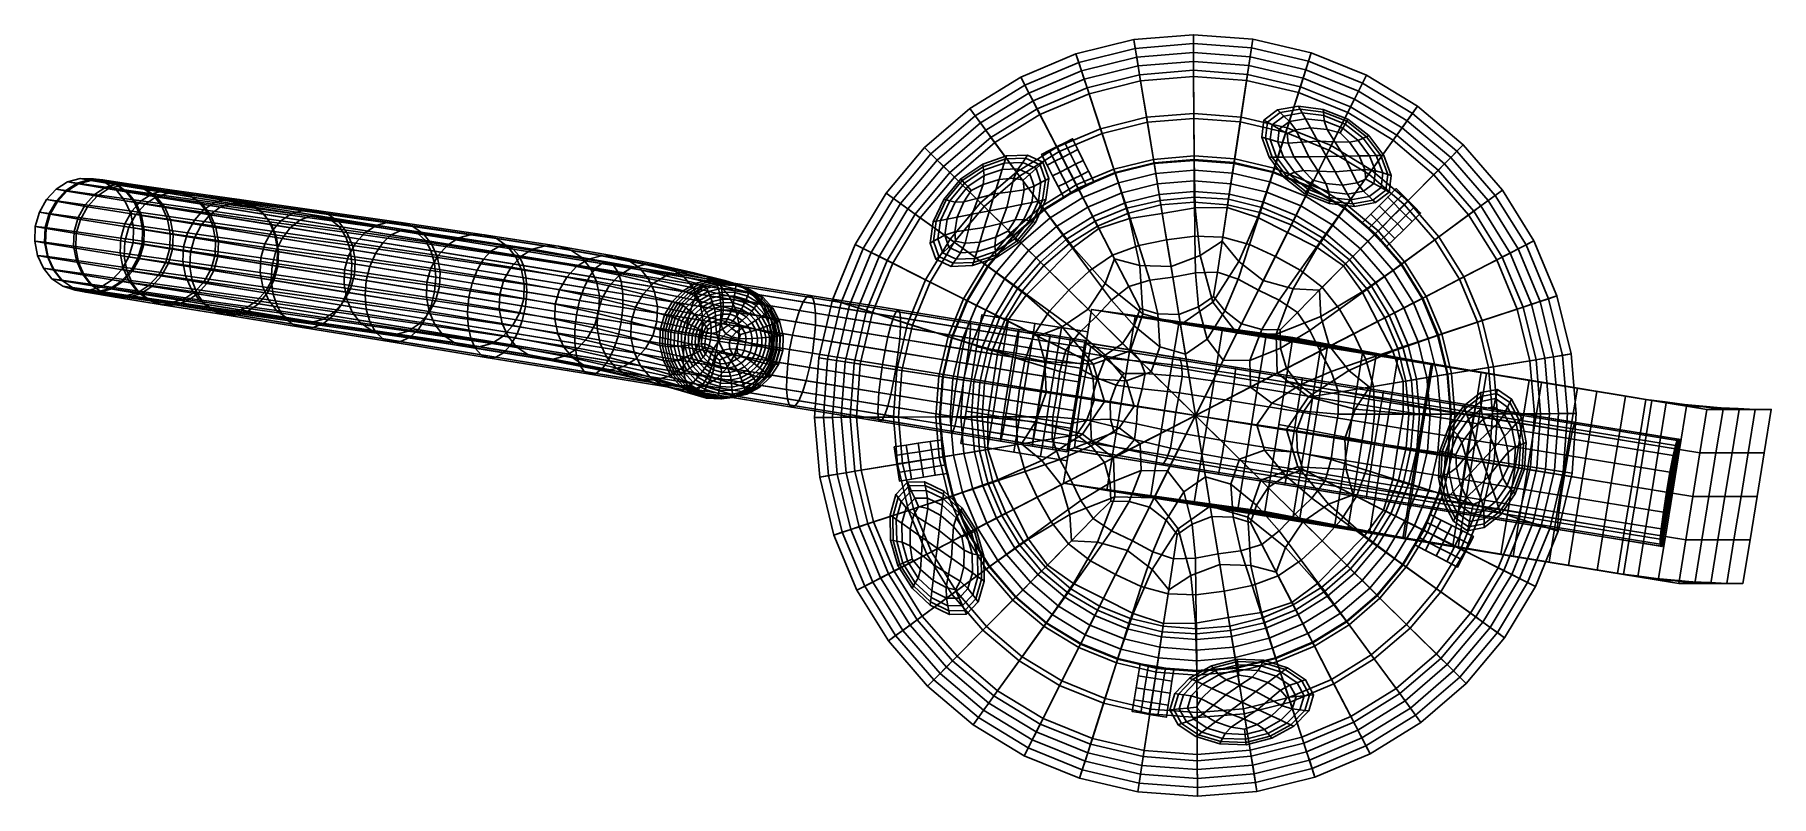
# Model space of a CAD drawing. Extents: x -0.465 to 0.231, y -0.153 to 0.153.
import ezdxf

# ---------------------------------------------------------------- set-up
doc = ezdxf.new("R2010")
doc.units = 0

msp = doc.modelspace()

# ---------------------------------------------------------------- linework, layer by layer
for points in [[(-0.04682, 0.14162, 0.07028), (-0.04794, 0.14501, 0.08247), (-0.02469, 0.15078, 0.08247), (-0.02412, 0.14726, 0.07028)], [(-0.04794, 0.14501, 0.56993), (-0.02469, 0.15078, 0.56993), (-0.02469, 0.15078, 0.3262), (-0.04794, 0.14501, 0.3262)], [(-0.04794, 0.14501, 0.3262), (-0.02469, 0.15078, 0.3262), (-0.02469, 0.15078, 0.08247), (-0.04794, 0.14501, 0.08247)], [(-0.04794, 0.14501, 0.56993), (-0.04794, 0.14501, 0.81366), (-0.02469, 0.15078, 0.81366), (-0.02469, 0.15078, 0.56993)], [(-0.04794, 0.14501, 0.81366), (-0.04794, 0.14501, 1.05739), (-0.02469, 0.15078, 1.05739), (-0.02469, 0.15078, 0.81366)], [(-0.04267, 0.12906, 1.06551), (-0.02198, 0.13419, 1.06551), (-0.02469, 0.15078, 1.05739), (-0.04794, 0.14501, 1.05739)], [(-0.0457, 0.13823, 0.0581), (-0.04682, 0.14162, 0.07028), (-0.02412, 0.14726, 0.07028), (-0.02354, 0.14373, 0.0581)], [(-0.0008, 0.14916, 0.07028), (-0.02412, 0.14726, 0.07028), (-0.02469, 0.15078, 0.08247), (-0.00082, 0.15273, 0.08247)], [(-0.00082, 0.15273, 0.56993), (-0.00082, 0.15273, 0.3262), (-0.02469, 0.15078, 0.3262), (-0.02469, 0.15078, 0.56993)], [(-0.00082, 0.15273, 0.3262), (-0.00082, 0.15273, 0.08247), (-0.02469, 0.15078, 0.08247), (-0.02469, 0.15078, 0.3262)], [(-0.00082, 0.15273, 0.56993), (-0.02469, 0.15078, 0.56993), (-0.02469, 0.15078, 0.81366), (-0.00082, 0.15273, 0.81366)], [(-0.00082, 0.15273, 0.81366), (-0.02469, 0.15078, 0.81366), (-0.02469, 0.15078, 1.05739), (-0.00082, 0.15273, 1.05739)], [(-0.00073, 0.13593, 1.06551), (-0.00082, 0.15273, 1.05739), (-0.02469, 0.15078, 1.05739), (-0.02198, 0.13419, 1.06551)], [(-0.00078, 0.14559, 0.0581), (-0.02354, 0.14373, 0.0581), (-0.02412, 0.14726, 0.07028), (-0.0008, 0.14916, 0.07028)], [(0.02255, 0.14741, 0.07028), (-0.0008, 0.14916, 0.07028), (-0.00082, 0.15273, 0.08247), (0.02309, 0.15093, 0.08247)], [(0.02309, 0.15093, 0.56993), (0.02309, 0.15093, 0.3262), (-0.00082, 0.15273, 0.3262), (-0.00082, 0.15273, 0.56993)], [(0.02309, 0.15093, 0.3262), (0.02309, 0.15093, 0.08247), (-0.00082, 0.15273, 0.08247), (-0.00082, 0.15273, 0.3262)], [(0.02309, 0.15093, 0.56993), (-0.00082, 0.15273, 0.56993), (-0.00082, 0.15273, 0.81366), (0.02309, 0.15093, 0.81366)], [(0.02309, 0.15093, 0.81366), (-0.00082, 0.15273, 0.81366), (-0.00082, 0.15273, 1.05739), (0.02309, 0.15093, 1.05739)], [(0.02055, 0.13433, 1.06551), (0.02309, 0.15093, 1.05739), (-0.00082, 0.15273, 1.05739), (-0.00073, 0.13593, 1.06551)], [(0.02201, 0.14388, 0.0581), (-0.00078, 0.14559, 0.0581), (-0.0008, 0.14916, 0.07028), (0.02255, 0.14741, 0.07028)], [(0.02055, 0.13433, 1.06551), (0.04134, 0.12949, 1.06551), (0.04645, 0.14549, 1.05739), (0.02309, 0.15093, 1.05739)], [(0.02201, 0.14388, 0.0581), (0.02255, 0.14741, 0.07028), (0.04536, 0.14209, 0.07028), (0.04428, 0.13869, 0.0581)], [(0.02255, 0.14741, 0.07028), (0.02309, 0.15093, 0.08247), (0.04645, 0.14549, 0.08247), (0.04536, 0.14209, 0.07028)], [(0.02309, 0.15093, 0.56993), (0.04645, 0.14549, 0.56993), (0.04645, 0.14549, 0.3262), (0.02309, 0.15093, 0.3262)], [(0.02309, 0.15093, 0.3262), (0.04645, 0.14549, 0.3262), (0.04645, 0.14549, 0.08247), (0.02309, 0.15093, 0.08247)], [(0.02309, 0.15093, 0.56993), (0.02309, 0.15093, 0.81366), (0.04645, 0.14549, 0.81366), (0.04645, 0.14549, 0.56993)], [(0.02309, 0.15093, 0.81366), (0.02309, 0.15093, 1.05739), (0.04645, 0.14549, 1.05739), (0.04645, 0.14549, 0.81366)], [(-0.0684, 0.13251, 0.07028), (-0.07003, 0.13568, 0.08247), (-0.04794, 0.14501, 0.08247), (-0.04682, 0.14162, 0.07028)], [(-0.07003, 0.13568, 0.56993), (-0.04794, 0.14501, 0.56993), (-0.04794, 0.14501, 0.3262), (-0.07003, 0.13568, 0.3262)], [(-0.07003, 0.13568, 0.3262), (-0.04794, 0.14501, 0.3262), (-0.04794, 0.14501, 0.08247), (-0.07003, 0.13568, 0.08247)], [(-0.07003, 0.13568, 0.56993), (-0.07003, 0.13568, 0.81366), (-0.04794, 0.14501, 0.81366), (-0.04794, 0.14501, 0.56993)], [(-0.07003, 0.13568, 0.81366), (-0.07003, 0.13568, 1.05739), (-0.04794, 0.14501, 1.05739), (-0.04794, 0.14501, 0.81366)], [(-0.06233, 0.12076, 1.06551), (-0.04267, 0.12906, 1.06551), (-0.04794, 0.14501, 1.05739), (-0.07003, 0.13568, 1.05739)], [(-0.06676, 0.12934, 0.0581), (-0.0684, 0.13251, 0.07028), (-0.04682, 0.14162, 0.07028), (-0.0457, 0.13823, 0.0581)], [(-0.0457, 0.13823, 0.0581), (-0.02354, 0.14373, 0.0581), (-0.02296, 0.14021, 0.04591), (-0.04458, 0.13484, 0.04591)], [(-0.04458, 0.13484, 0.04591), (-0.02296, 0.14021, 0.04591), (-0.02239, 0.13669, 0.03372), (-0.04346, 0.13145, 0.03372)], [(-0.00078, 0.14559, 0.0581), (-0.00076, 0.14202, 0.04591), (-0.02296, 0.14021, 0.04591), (-0.02354, 0.14373, 0.0581)], [(-0.00076, 0.14202, 0.04591), (-0.00074, 0.13845, 0.03372), (-0.02239, 0.13669, 0.03372), (-0.02296, 0.14021, 0.04591)], [(0.02201, 0.14388, 0.0581), (0.02147, 0.14035, 0.04591), (-0.00076, 0.14202, 0.04591), (-0.00078, 0.14559, 0.0581)], [(0.02147, 0.14035, 0.04591), (0.02093, 0.13682, 0.03372), (-0.00074, 0.13845, 0.03372), (-0.00076, 0.14202, 0.04591)], [(0.02147, 0.14035, 0.04591), (0.04319, 0.13529, 0.04591), (0.0421, 0.13189, 0.03372), (0.02093, 0.13682, 0.03372)], [(0.02201, 0.14388, 0.0581), (0.04428, 0.13869, 0.0581), (0.04319, 0.13529, 0.04591), (0.02147, 0.14035, 0.04591)], [(0.04134, 0.12949, 1.06551), (0.0611, 0.12148, 1.06551), (0.06865, 0.1365, 1.05739), (0.04645, 0.14549, 1.05739)], [(0.04428, 0.13869, 0.0581), (0.04536, 0.14209, 0.07028), (0.06704, 0.13331, 0.07028), (0.06544, 0.13012, 0.0581)], [(0.04536, 0.14209, 0.07028), (0.04645, 0.14549, 0.08247), (0.06865, 0.1365, 0.08247), (0.06704, 0.13331, 0.07028)], [(0.04645, 0.14549, 0.56993), (0.06865, 0.1365, 0.56993), (0.06865, 0.1365, 0.3262), (0.04645, 0.14549, 0.3262)], [(0.04645, 0.14549, 0.3262), (0.06865, 0.1365, 0.3262), (0.06865, 0.1365, 0.08247), (0.04645, 0.14549, 0.08247)], [(0.04645, 0.14549, 0.56993), (0.04645, 0.14549, 0.81366), (0.06865, 0.1365, 0.81366), (0.06865, 0.1365, 0.56993)], [(0.04645, 0.14549, 0.81366), (0.04645, 0.14549, 1.05739), (0.06865, 0.1365, 1.05739), (0.06865, 0.1365, 0.81366)], [(-0.0684, 0.13251, 0.07028), (-0.08832, 0.1202, 0.07028), (-0.09043, 0.12308, 0.08247), (-0.07003, 0.13568, 0.08247)], [(-0.07003, 0.13568, 0.56993), (-0.07003, 0.13568, 0.3262), (-0.09043, 0.12308, 0.3262), (-0.09043, 0.12308, 0.56993)], [(-0.07003, 0.13568, 0.3262), (-0.07003, 0.13568, 0.08247), (-0.09043, 0.12308, 0.08247), (-0.09043, 0.12308, 0.3262)], [(-0.07003, 0.13568, 0.56993), (-0.09043, 0.12308, 0.56993), (-0.09043, 0.12308, 0.81366), (-0.07003, 0.13568, 0.81366)], [(-0.07003, 0.13568, 0.81366), (-0.09043, 0.12308, 0.81366), (-0.09043, 0.12308, 1.05739), (-0.07003, 0.13568, 1.05739)], [(-0.06233, 0.12076, 1.06551), (-0.07003, 0.13568, 1.05739), (-0.09043, 0.12308, 1.05739), (-0.08048, 0.10954, 1.06551)], [(-0.06676, 0.12934, 0.0581), (-0.0862, 0.11732, 0.0581), (-0.08832, 0.1202, 0.07028), (-0.0684, 0.13251, 0.07028)], [(-0.06676, 0.12934, 0.0581), (-0.0457, 0.13823, 0.0581), (-0.04458, 0.13484, 0.04591), (-0.06512, 0.12617, 0.04591)], [(-0.06512, 0.12617, 0.04591), (-0.04458, 0.13484, 0.04591), (-0.04346, 0.13145, 0.03372), (-0.06349, 0.123, 0.03372)], [(-0.03803, 0.11502, 0.03372), (-0.04346, 0.13145, 0.03372), (-0.02239, 0.13669, 0.03372), (-0.01959, 0.1196, 0.03372)], [(-0.0374, 0.11311, 1.07364), (-0.01926, 0.11761, 1.07364), (-0.02198, 0.13419, 1.06551), (-0.04267, 0.12906, 1.06551)], [(-0.00065, 0.12114, 0.03372), (-0.01959, 0.1196, 0.03372), (-0.02239, 0.13669, 0.03372), (-0.00074, 0.13845, 0.03372)], [(-0.00064, 0.11913, 1.07364), (-0.00073, 0.13593, 1.06551), (-0.02198, 0.13419, 1.06551), (-0.01926, 0.11761, 1.07364)], [(0.01832, 0.11972, 0.03372), (-0.00065, 0.12114, 0.03372), (-0.00074, 0.13845, 0.03372), (0.02093, 0.13682, 0.03372)], [(0.01801, 0.11773, 1.07364), (0.02055, 0.13433, 1.06551), (-0.00073, 0.13593, 1.06551), (-0.00064, 0.11913, 1.07364)], [(0.01801, 0.11773, 1.07364), (0.03623, 0.11349, 1.07364), (0.04134, 0.12949, 1.06551), (0.02055, 0.13433, 1.06551)], [(0.01832, 0.11972, 0.03372), (0.02093, 0.13682, 0.03372), (0.0421, 0.13189, 0.03372), (0.03684, 0.11541, 0.03372)], [(0.04319, 0.13529, 0.04591), (0.06384, 0.12693, 0.04591), (0.06223, 0.12374, 0.03372), (0.0421, 0.13189, 0.03372)], [(0.04428, 0.13869, 0.0581), (0.06544, 0.13012, 0.0581), (0.06384, 0.12693, 0.04591), (0.04319, 0.13529, 0.04591)], [(0.07931, 0.11039, 1.06551), (0.08911, 0.12404, 1.05739), (0.06865, 0.1365, 1.05739), (0.0611, 0.12148, 1.06551)], [(0.08494, 0.11824, 0.0581), (0.06544, 0.13012, 0.0581), (0.06704, 0.13331, 0.07028), (0.08703, 0.12114, 0.07028)], [(0.08703, 0.12114, 0.07028), (0.06704, 0.13331, 0.07028), (0.06865, 0.1365, 0.08247), (0.08911, 0.12404, 0.08247)], [(0.08911, 0.12404, 0.56993), (0.08911, 0.12404, 0.3262), (0.06865, 0.1365, 0.3262), (0.06865, 0.1365, 0.56993)], [(0.08911, 0.12404, 0.3262), (0.08911, 0.12404, 0.08247), (0.06865, 0.1365, 0.08247), (0.06865, 0.1365, 0.3262)], [(0.08911, 0.12404, 0.56993), (0.06865, 0.1365, 0.56993), (0.06865, 0.1365, 0.81366), (0.08911, 0.12404, 0.81366)], [(0.08911, 0.12404, 0.81366), (0.06865, 0.1365, 0.81366), (0.06865, 0.1365, 1.05739), (0.08911, 0.12404, 1.05739)], [(-0.06676, 0.12934, 0.0581), (-0.06512, 0.12617, 0.04591), (-0.08409, 0.11445, 0.04591), (-0.0862, 0.11732, 0.0581)], [(-0.06512, 0.12617, 0.04591), (-0.06349, 0.123, 0.03372), (-0.08198, 0.11157, 0.03372), (-0.08409, 0.11445, 0.04591)], [(-0.05555, 0.10762, 0.03372), (-0.06349, 0.123, 0.03372), (-0.04346, 0.13145, 0.03372), (-0.03803, 0.11502, 0.03372)], [(-0.05463, 0.10583, 1.07364), (-0.0374, 0.11311, 1.07364), (-0.04267, 0.12906, 1.06551), (-0.06233, 0.12076, 1.06551)], [(0.03623, 0.11349, 1.07364), (0.05355, 0.10647, 1.07364), (0.0611, 0.12148, 1.06551), (0.04134, 0.12949, 1.06551)], [(0.03684, 0.11541, 0.03372), (0.0421, 0.13189, 0.03372), (0.06223, 0.12374, 0.03372), (0.05445, 0.10827, 0.03372)], [(0.08286, 0.11534, 0.04591), (0.08078, 0.11244, 0.03372), (0.06223, 0.12374, 0.03372), (0.06384, 0.12693, 0.04591)], [(0.08494, 0.11824, 0.0581), (0.08286, 0.11534, 0.04591), (0.06384, 0.12693, 0.04591), (0.06544, 0.13012, 0.0581)], [(-0.08832, 0.1202, 0.07028), (-0.10607, 0.10496, 0.07028), (-0.1086, 0.10747, 0.08247), (-0.09043, 0.12308, 0.08247)], [(-0.09043, 0.12308, 0.56993), (-0.09043, 0.12308, 0.3262), (-0.1086, 0.10747, 0.3262), (-0.1086, 0.10747, 0.56993)], [(-0.09043, 0.12308, 0.3262), (-0.09043, 0.12308, 0.08247), (-0.1086, 0.10747, 0.08247), (-0.1086, 0.10747, 0.3262)], [(-0.09043, 0.12308, 0.56993), (-0.1086, 0.10747, 0.56993), (-0.1086, 0.10747, 0.81366), (-0.09043, 0.12308, 0.81366)], [(-0.09043, 0.12308, 0.81366), (-0.1086, 0.10747, 0.81366), (-0.1086, 0.10747, 1.05739), (-0.09043, 0.12308, 1.05739)], [(-0.08048, 0.10954, 1.06551), (-0.09043, 0.12308, 1.05739), (-0.1086, 0.10747, 1.05739), (-0.09666, 0.09565, 1.06551)], [(-0.0862, 0.11732, 0.0581), (-0.10353, 0.10245, 0.0581), (-0.10607, 0.10496, 0.07028), (-0.08832, 0.1202, 0.07028)], [(-0.05555, 0.10762, 0.03372), (-0.07173, 0.09763, 0.03372), (-0.08198, 0.11157, 0.03372), (-0.06349, 0.123, 0.03372)], [(-0.05463, 0.10583, 1.07364), (-0.06233, 0.12076, 1.06551), (-0.08048, 0.10954, 1.06551), (-0.07054, 0.096, 1.07364)], [(-0.03269, 0.09884, 0.03438), (-0.03803, 0.11502, 0.03372), (-0.01959, 0.1196, 0.03372), (-0.01682, 0.10273, 0.03442)], [(-0.00054, 0.1041, 0.03438), (-0.01682, 0.10273, 0.03442), (-0.01959, 0.1196, 0.03372), (-0.00065, 0.12114, 0.03372)], [(-0.00064, 0.11913, 1.07364), (-0.01926, 0.11761, 1.07364), (-0.01654, 0.10102, 1.08176), (-0.00055, 0.10233, 1.08176)], [(0.01575, 0.10293, 0.03434), (-0.00054, 0.1041, 0.03438), (-0.00065, 0.12114, 0.03372), (0.01832, 0.11972, 0.03372)], [(0.01801, 0.11773, 1.07364), (-0.00064, 0.11913, 1.07364), (-0.00055, 0.10233, 1.08176), (0.01547, 0.10113, 1.08176)], [(0.01575, 0.10293, 0.03434), (0.01832, 0.11972, 0.03372), (0.03684, 0.11541, 0.03372), (0.03164, 0.09918, 0.03438)], [(0.02806, 0.11123, 0.02529), (0.02662, 0.11166, 0.03372), (0.02749, 0.11845, 0.03372), (0.02889, 0.11764, 0.02529)], [(0.034, 0.12153, 0.02529), (0.02889, 0.11764, 0.02529), (0.02749, 0.11845, 0.03372), (0.03291, 0.12257, 0.03372)], [(0.03547, 0.12012, 0.01759), (0.03076, 0.11655, 0.0177), (0.02889, 0.11764, 0.02529), (0.034, 0.12153, 0.02529)], [(0.03547, 0.12012, 0.01759), (0.03772, 0.11796, 0.01136), (0.03361, 0.1149, 0.01177), (0.03076, 0.11655, 0.0177)], [(0.04196, 0.1229, 0.02529), (0.034, 0.12153, 0.02529), (0.03291, 0.12257, 0.03372), (0.04134, 0.12401, 0.03372)], [(0.04281, 0.12137, 0.01749), (0.03547, 0.12012, 0.01759), (0.034, 0.12153, 0.02529), (0.04196, 0.1229, 0.02529)], [(0.04281, 0.12137, 0.01749), (0.04413, 0.11902, 0.01095), (0.03772, 0.11796, 0.01136), (0.03547, 0.12012, 0.01759)], [(0.04413, 0.11902, 0.01095), (0.04615, 0.11541, 0.00602), (0.04028, 0.11461, 0.00676), (0.03772, 0.11796, 0.01136)], [(0.04196, 0.1229, 0.02529), (0.04134, 0.12401, 0.03372), (0.05127, 0.12278, 0.03372), (0.05134, 0.12173, 0.02529)], [(0.04281, 0.12137, 0.01749), (0.04196, 0.1229, 0.02529), (0.05134, 0.12173, 0.02529), (0.05145, 0.12031, 0.01759)], [(0.04281, 0.12137, 0.01749), (0.05145, 0.12031, 0.01759), (0.05163, 0.11813, 0.01136), (0.04413, 0.11902, 0.01095)], [(0.04413, 0.11902, 0.01095), (0.05163, 0.11813, 0.01136), (0.05282, 0.11477, 0.00676), (0.04615, 0.11541, 0.00602)], [(0.05134, 0.12173, 0.02529), (0.05127, 0.12278, 0.03372), (0.06117, 0.11886, 0.03372), (0.06069, 0.11803, 0.02529)], [(0.05145, 0.12031, 0.01759), (0.05134, 0.12173, 0.02529), (0.06069, 0.11803, 0.02529), (0.06005, 0.11691, 0.0177)], [(0.05145, 0.12031, 0.01759), (0.06005, 0.11691, 0.0177), (0.05908, 0.11522, 0.01177), (0.05163, 0.11813, 0.01136)], [(0.0695, 0.09675, 1.07364), (0.07931, 0.11039, 1.06551), (0.0611, 0.12148, 1.06551), (0.05355, 0.10647, 1.07364)], [(0.07068, 0.09839, 0.03372), (0.05445, 0.10827, 0.03372), (0.06223, 0.12374, 0.03372), (0.08078, 0.11244, 0.03372)], [(0.06859, 0.1118, 0.02529), (0.06069, 0.11803, 0.02529), (0.06117, 0.11886, 0.03372), (0.06953, 0.11226, 0.03372)], [(0.09559, 0.09659, 1.06551), (0.1074, 0.10853, 1.05739), (0.08911, 0.12404, 1.05739), (0.07931, 0.11039, 1.06551)], [(0.10238, 0.10346, 0.0581), (0.08494, 0.11824, 0.0581), (0.08703, 0.12114, 0.07028), (0.10489, 0.106, 0.07028)], [(0.10489, 0.106, 0.07028), (0.08703, 0.12114, 0.07028), (0.08911, 0.12404, 0.08247), (0.1074, 0.10853, 0.08247)], [(0.1074, 0.10853, 0.56993), (0.1074, 0.10853, 0.3262), (0.08911, 0.12404, 0.3262), (0.08911, 0.12404, 0.56993)], [(0.1074, 0.10853, 0.3262), (0.1074, 0.10853, 0.08247), (0.08911, 0.12404, 0.08247), (0.08911, 0.12404, 0.3262)], [(0.1074, 0.10853, 0.56993), (0.08911, 0.12404, 0.56993), (0.08911, 0.12404, 0.81366), (0.1074, 0.10853, 0.81366)], [(0.1074, 0.10853, 0.81366), (0.08911, 0.12404, 0.81366), (0.08911, 0.12404, 1.05739), (0.1074, 0.10853, 1.05739)], [(-0.0862, 0.11732, 0.0581), (-0.08409, 0.11445, 0.04591), (-0.10099, 0.09993, 0.04591), (-0.10353, 0.10245, 0.0581)], [(-0.08409, 0.11445, 0.04591), (-0.08198, 0.11157, 0.03372), (-0.09845, 0.09742, 0.03372), (-0.10099, 0.09993, 0.04591)], [(-0.07173, 0.09763, 0.03372), (-0.08615, 0.08525, 0.03372), (-0.09845, 0.09742, 0.03372), (-0.08198, 0.11157, 0.03372)], [(-0.04776, 0.09253, 0.03434), (-0.05555, 0.10762, 0.03372), (-0.03803, 0.11502, 0.03372), (-0.03269, 0.09884, 0.03438)], [(-0.05463, 0.10583, 1.07364), (-0.04692, 0.09091, 1.08176), (-0.03212, 0.09716, 1.08176), (-0.0374, 0.11311, 1.07364)], [(-0.0374, 0.11311, 1.07364), (-0.03212, 0.09716, 1.08176), (-0.01654, 0.10102, 1.08176), (-0.01926, 0.11761, 1.07364)], [(0.01801, 0.11773, 1.07364), (0.01547, 0.10113, 1.08176), (0.03112, 0.09748, 1.08176), (0.03623, 0.11349, 1.07364)], [(0.03083, 0.10357, 0.02529), (0.02956, 0.10355, 0.03372), (0.02662, 0.11166, 0.03372), (0.02806, 0.11123, 0.02529)], [(0.03002, 0.11065, 0.01759), (0.02806, 0.11123, 0.02529), (0.02889, 0.11764, 0.02529), (0.03076, 0.11655, 0.0177)], [(0.03002, 0.11065, 0.01759), (0.03076, 0.11655, 0.0177), (0.03361, 0.1149, 0.01177), (0.03301, 0.10978, 0.01136)], [(0.03623, 0.11349, 1.07364), (0.03112, 0.09748, 1.08176), (0.04599, 0.09145, 1.08176), (0.05355, 0.10647, 1.07364)], [(0.03164, 0.09918, 0.03438), (0.03684, 0.11541, 0.03372), (0.05445, 0.10827, 0.03372), (0.04677, 0.093, 0.03442)], [(0.03301, 0.10978, 0.01136), (0.03361, 0.1149, 0.01177), (0.03676, 0.11306, 0.00827), (0.03718, 0.10922, 0.00676)], [(0.03772, 0.11796, 0.01136), (0.04028, 0.11461, 0.00676), (0.03676, 0.11306, 0.00827), (0.03361, 0.1149, 0.01177)], [(0.04271, 0.10961, 0.00398), (0.03718, 0.10922, 0.00676), (0.03676, 0.11306, 0.00827), (0.04028, 0.11461, 0.00676)], [(0.04912, 0.11009, 0.00304), (0.04271, 0.10961, 0.00398), (0.04028, 0.11461, 0.00676), (0.04615, 0.11541, 0.00602)], [(0.04912, 0.11009, 0.00304), (0.04615, 0.11541, 0.00602), (0.05282, 0.11477, 0.00676), (0.05596, 0.10981, 0.00398)], [(0.05163, 0.11813, 0.01136), (0.05908, 0.11522, 0.01177), (0.058, 0.11335, 0.00827), (0.05282, 0.11477, 0.00676)], [(0.05596, 0.10981, 0.00398), (0.05282, 0.11477, 0.00676), (0.058, 0.11335, 0.00827), (0.06183, 0.10959, 0.00676)], [(0.06533, 0.11024, 0.01136), (0.06183, 0.10959, 0.00676), (0.058, 0.11335, 0.00827), (0.05908, 0.11522, 0.01177)], [(0.0673, 0.11118, 0.01759), (0.06533, 0.11024, 0.01136), (0.05908, 0.11522, 0.01177), (0.06005, 0.11691, 0.0177)], [(0.0673, 0.11118, 0.01759), (0.06005, 0.11691, 0.0177), (0.06069, 0.11803, 0.02529), (0.06859, 0.1118, 0.02529)], [(0.07255, 0.10425, 0.01749), (0.0673, 0.11118, 0.01759), (0.06859, 0.1118, 0.02529), (0.0743, 0.10427, 0.02529)], [(0.0743, 0.10427, 0.02529), (0.06859, 0.1118, 0.02529), (0.06953, 0.11226, 0.03372), (0.07558, 0.10429, 0.03372)], [(0.08519, 0.08609, 0.03372), (0.07068, 0.09839, 0.03372), (0.08078, 0.11244, 0.03372), (0.09736, 0.09839, 0.03372)], [(0.09987, 0.10092, 0.04591), (0.09736, 0.09839, 0.03372), (0.08078, 0.11244, 0.03372), (0.08286, 0.11534, 0.04591)], [(0.10238, 0.10346, 0.0581), (0.09987, 0.10092, 0.04591), (0.08286, 0.11534, 0.04591), (0.08494, 0.11824, 0.0581)], [(-0.12112, 0.08705, 0.07028), (-0.12402, 0.08913, 0.08247), (-0.1086, 0.10747, 0.08247), (-0.10607, 0.10496, 0.07028)], [(-0.12402, 0.08913, 0.56993), (-0.1086, 0.10747, 0.56993), (-0.1086, 0.10747, 0.3262), (-0.12402, 0.08913, 0.3262)], [(-0.12402, 0.08913, 0.3262), (-0.1086, 0.10747, 0.3262), (-0.1086, 0.10747, 0.08247), (-0.12402, 0.08913, 0.08247)], [(-0.12402, 0.08913, 0.56993), (-0.12402, 0.08913, 0.81366), (-0.1086, 0.10747, 0.81366), (-0.1086, 0.10747, 0.56993)], [(-0.12402, 0.08913, 0.81366), (-0.12402, 0.08913, 1.05739), (-0.1086, 0.10747, 1.05739), (-0.1086, 0.10747, 0.81366)], [(-0.11038, 0.07933, 1.06551), (-0.09666, 0.09565, 1.06551), (-0.1086, 0.10747, 1.05739), (-0.12402, 0.08913, 1.05739)], [(-0.11822, 0.08497, 0.0581), (-0.12112, 0.08705, 0.07028), (-0.10607, 0.10496, 0.07028), (-0.10353, 0.10245, 0.0581)], [(-0.07054, 0.096, 1.07364), (-0.08048, 0.10954, 1.06551), (-0.09666, 0.09565, 1.06551), (-0.08471, 0.08383, 1.07364)], [(-0.07621, 0.10289, 0.02529), (-0.07583, 0.10411, 0.03372), (-0.06729, 0.10447, 0.03372), (-0.06814, 0.10323, 0.02529)], [(-0.04776, 0.09253, 0.03434), (-0.06163, 0.0839, 0.03438), (-0.07173, 0.09763, 0.03372), (-0.05555, 0.10762, 0.03372)], [(-0.05463, 0.10583, 1.07364), (-0.07054, 0.096, 1.07364), (-0.06059, 0.08246, 1.08176), (-0.04692, 0.09091, 1.08176)], [(-0.06814, 0.10323, 0.02529), (-0.06729, 0.10447, 0.03372), (-0.06113, 0.10158, 0.03372), (-0.06232, 0.1005, 0.02529)], [(-0.05859, 0.1063, 1.14343), (-0.06169, 0.10474, 1.14343), (-0.06169, 0.10474, 1.15491), (-0.05859, 0.1063, 1.15491)], [(-0.05859, 0.1063, 1.15491), (-0.06169, 0.10474, 1.15491), (-0.06169, 0.10474, 1.16638), (-0.05859, 0.1063, 1.16638)], [(-0.05859, 0.1063, 1.14343), (-0.05859, 0.1063, 1.13195), (-0.06169, 0.10474, 1.13195), (-0.06169, 0.10474, 1.14343)], [(-0.05859, 0.1063, 1.13195), (-0.05859, 0.1063, 1.12048), (-0.06169, 0.10474, 1.12048), (-0.06169, 0.10474, 1.13195)], [(-0.05639, 0.10198, 1.12058), (-0.05947, 0.10043, 1.12058), (-0.06169, 0.10474, 1.12048), (-0.05859, 0.1063, 1.12048)], [(-0.05639, 0.10198, 1.16628), (-0.05859, 0.1063, 1.16638), (-0.06169, 0.10474, 1.16638), (-0.05947, 0.10043, 1.16628)], [(-0.05947, 0.10043, 1.14343), (-0.05947, 0.10043, 1.15485), (-0.06169, 0.10474, 1.15491), (-0.06169, 0.10474, 1.14343)], [(-0.05947, 0.10043, 1.15485), (-0.05947, 0.10043, 1.16628), (-0.06169, 0.10474, 1.16638), (-0.06169, 0.10474, 1.15491)], [(-0.05947, 0.10043, 1.14343), (-0.06169, 0.10474, 1.14343), (-0.06169, 0.10474, 1.13195), (-0.05947, 0.10043, 1.13201)], [(-0.05947, 0.10043, 1.13201), (-0.06169, 0.10474, 1.13195), (-0.06169, 0.10474, 1.12048), (-0.05947, 0.10043, 1.12058)], [(-0.05549, 0.10787, 1.14343), (-0.05859, 0.1063, 1.14343), (-0.05859, 0.1063, 1.15491), (-0.05549, 0.10787, 1.15491)], [(-0.05549, 0.10787, 1.15491), (-0.05859, 0.1063, 1.15491), (-0.05859, 0.1063, 1.16638), (-0.05549, 0.10787, 1.16638)], [(-0.05549, 0.10787, 1.14343), (-0.05549, 0.10787, 1.13195), (-0.05859, 0.1063, 1.13195), (-0.05859, 0.1063, 1.14343)], [(-0.05549, 0.10787, 1.13195), (-0.05549, 0.10787, 1.12048), (-0.05859, 0.1063, 1.12048), (-0.05859, 0.1063, 1.13195)], [(-0.0533, 0.10354, 1.12058), (-0.05639, 0.10198, 1.12058), (-0.05859, 0.1063, 1.12048), (-0.05549, 0.10787, 1.12048)], [(-0.0533, 0.10354, 1.16628), (-0.05549, 0.10787, 1.16638), (-0.05859, 0.1063, 1.16638), (-0.05639, 0.10198, 1.16628)], [(-0.05549, 0.10787, 1.14343), (-0.05549, 0.10787, 1.15491), (-0.05239, 0.10943, 1.15491), (-0.05239, 0.10943, 1.14343)], [(-0.05549, 0.10787, 1.15491), (-0.05549, 0.10787, 1.16638), (-0.05239, 0.10943, 1.16638), (-0.05239, 0.10943, 1.15491)], [(-0.05549, 0.10787, 1.14343), (-0.05239, 0.10943, 1.14343), (-0.05239, 0.10943, 1.13195), (-0.05549, 0.10787, 1.13195)], [(-0.05549, 0.10787, 1.13195), (-0.05239, 0.10943, 1.13195), (-0.05239, 0.10943, 1.12048), (-0.05549, 0.10787, 1.12048)], [(-0.0533, 0.10354, 1.12058), (-0.05549, 0.10787, 1.12048), (-0.05239, 0.10943, 1.12048), (-0.05022, 0.10509, 1.12058)], [(-0.0533, 0.10354, 1.16628), (-0.05022, 0.10509, 1.16628), (-0.05239, 0.10943, 1.16638), (-0.05549, 0.10787, 1.16638)], [(-0.05112, 0.09921, 1.12069), (-0.0533, 0.10354, 1.12058), (-0.05022, 0.10509, 1.12058), (-0.04805, 0.10076, 1.12069)], [(-0.05112, 0.09921, 1.16617), (-0.04805, 0.10076, 1.16617), (-0.05022, 0.10509, 1.16628), (-0.0533, 0.10354, 1.16628)], [(-0.05239, 0.10943, 1.14343), (-0.05239, 0.10943, 1.15491), (-0.04929, 0.11099, 1.15491), (-0.04929, 0.11099, 1.14343)], [(-0.05239, 0.10943, 1.15491), (-0.05239, 0.10943, 1.16638), (-0.04929, 0.11099, 1.16638), (-0.04929, 0.11099, 1.15491)], [(-0.05239, 0.10943, 1.14343), (-0.04929, 0.11099, 1.14343), (-0.04929, 0.11099, 1.13195), (-0.05239, 0.10943, 1.13195)], [(-0.05239, 0.10943, 1.13195), (-0.04929, 0.11099, 1.13195), (-0.04929, 0.11099, 1.12048), (-0.05239, 0.10943, 1.12048)], [(-0.05022, 0.10509, 1.12058), (-0.05239, 0.10943, 1.12048), (-0.04929, 0.11099, 1.12048), (-0.04713, 0.10665, 1.12058)], [(-0.05022, 0.10509, 1.16628), (-0.04713, 0.10665, 1.16628), (-0.04929, 0.11099, 1.16638), (-0.05239, 0.10943, 1.16638)], [(-0.04805, 0.10076, 1.12069), (-0.05022, 0.10509, 1.12058), (-0.04713, 0.10665, 1.12058), (-0.04498, 0.10231, 1.12069)], [(-0.04805, 0.10076, 1.16617), (-0.04498, 0.10231, 1.16617), (-0.04713, 0.10665, 1.16628), (-0.05022, 0.10509, 1.16628)], [(-0.04713, 0.10665, 1.14343), (-0.04713, 0.10665, 1.13201), (-0.04929, 0.11099, 1.13195), (-0.04929, 0.11099, 1.14343)], [(-0.04713, 0.10665, 1.13201), (-0.04713, 0.10665, 1.12058), (-0.04929, 0.11099, 1.12048), (-0.04929, 0.11099, 1.13195)], [(-0.04713, 0.10665, 1.14343), (-0.04929, 0.11099, 1.14343), (-0.04929, 0.11099, 1.15491), (-0.04713, 0.10665, 1.15485)], [(-0.04713, 0.10665, 1.15485), (-0.04929, 0.11099, 1.15491), (-0.04929, 0.11099, 1.16638), (-0.04713, 0.10665, 1.16628)], [(-0.04498, 0.10231, 1.14343), (-0.04498, 0.10231, 1.13206), (-0.04713, 0.10665, 1.13201), (-0.04713, 0.10665, 1.14343)], [(-0.04498, 0.10231, 1.13206), (-0.04498, 0.10231, 1.12069), (-0.04713, 0.10665, 1.12058), (-0.04713, 0.10665, 1.13201)], [(-0.04498, 0.10231, 1.14343), (-0.04713, 0.10665, 1.14343), (-0.04713, 0.10665, 1.15485), (-0.04498, 0.10231, 1.1548)], [(-0.04498, 0.10231, 1.1548), (-0.04713, 0.10665, 1.15485), (-0.04713, 0.10665, 1.16628), (-0.04498, 0.10231, 1.16617)], [(0.03258, 0.1036, 0.01749), (0.03083, 0.10357, 0.02529), (0.02806, 0.11123, 0.02529), (0.03002, 0.11065, 0.01759)], [(0.03258, 0.1036, 0.01749), (0.03002, 0.11065, 0.01759), (0.03301, 0.10978, 0.01136), (0.03527, 0.10365, 0.01095)], [(0.03527, 0.10365, 0.01095), (0.03301, 0.10978, 0.01136), (0.03718, 0.10922, 0.00676), (0.03941, 0.10371, 0.00602)], [(0.0455, 0.10381, 0.00304), (0.03941, 0.10371, 0.00602), (0.03718, 0.10922, 0.00676), (0.04271, 0.10961, 0.00398)], [(0.05257, 0.10392, 0.00205), (0.0455, 0.10381, 0.00304), (0.04271, 0.10961, 0.00398), (0.04912, 0.11009, 0.00304)], [(0.0695, 0.09675, 1.07364), (0.05355, 0.10647, 1.07364), (0.04599, 0.09145, 1.08176), (0.0597, 0.08311, 1.08176)], [(0.06075, 0.08454, 0.03438), (0.04677, 0.093, 0.03442), (0.05445, 0.10827, 0.03372), (0.07068, 0.09839, 0.03372)], [(0.05257, 0.10392, 0.00205), (0.04912, 0.11009, 0.00304), (0.05596, 0.10981, 0.00398), (0.05963, 0.10404, 0.00304)], [(0.05963, 0.10404, 0.00304), (0.05596, 0.10981, 0.00398), (0.06183, 0.10959, 0.00676), (0.06572, 0.10414, 0.00602)], [(0.06986, 0.1042, 0.01095), (0.06572, 0.10414, 0.00602), (0.06183, 0.10959, 0.00676), (0.06533, 0.11024, 0.01136)], [(0.07255, 0.10425, 0.01749), (0.06986, 0.1042, 0.01095), (0.06533, 0.11024, 0.01136), (0.0673, 0.11118, 0.01759)], [(0.08377, 0.08466, 1.07364), (0.09559, 0.09659, 1.06551), (0.07931, 0.11039, 1.06551), (0.0695, 0.09675, 1.07364)], [(0.09559, 0.09659, 1.06551), (0.10955, 0.08046, 1.06551), (0.12309, 0.09041, 1.05739), (0.1074, 0.10853, 1.05739)], [(0.10238, 0.10346, 0.0581), (0.10489, 0.106, 0.07028), (0.12022, 0.08829, 0.07028), (0.11734, 0.08618, 0.0581)], [(0.10489, 0.106, 0.07028), (0.1074, 0.10853, 0.08247), (0.12309, 0.09041, 0.08247), (0.12022, 0.08829, 0.07028)], [(0.1074, 0.10853, 0.56993), (0.12309, 0.09041, 0.56993), (0.12309, 0.09041, 0.3262), (0.1074, 0.10853, 0.3262)], [(0.1074, 0.10853, 0.3262), (0.12309, 0.09041, 0.3262), (0.12309, 0.09041, 0.08247), (0.1074, 0.10853, 0.08247)], [(0.1074, 0.10853, 0.56993), (0.1074, 0.10853, 0.81366), (0.12309, 0.09041, 0.81366), (0.12309, 0.09041, 0.56993)], [(0.1074, 0.10853, 0.81366), (0.1074, 0.10853, 1.05739), (0.12309, 0.09041, 1.05739), (0.12309, 0.09041, 0.81366)], [(-0.11822, 0.08497, 0.0581), (-0.10353, 0.10245, 0.0581), (-0.10099, 0.09993, 0.04591), (-0.11533, 0.08288, 0.04591)], [(-0.11533, 0.08288, 0.04591), (-0.10099, 0.09993, 0.04591), (-0.09845, 0.09742, 0.03372), (-0.11243, 0.0808, 0.03372)], [(-0.08513, 0.09978, 0.02529), (-0.0935, 0.0942, 0.02529), (-0.09414, 0.09491, 0.03372), (-0.08528, 0.10082, 0.03372)], [(-0.08494, 0.09836, 0.01759), (-0.09264, 0.09324, 0.0177), (-0.0935, 0.0942, 0.02529), (-0.08513, 0.09978, 0.02529)], [(-0.08494, 0.09836, 0.01759), (-0.08466, 0.0962, 0.01136), (-0.09133, 0.09179, 0.01177), (-0.09264, 0.09324, 0.0177)], [(-0.06163, 0.0839, 0.03438), (-0.07399, 0.07322, 0.03442), (-0.08615, 0.08525, 0.03372), (-0.07173, 0.09763, 0.03372)], [(-0.07621, 0.10289, 0.02529), (-0.08513, 0.09978, 0.02529), (-0.08528, 0.10082, 0.03372), (-0.07583, 0.10411, 0.03372)], [(-0.07672, 0.10122, 0.01749), (-0.08494, 0.09836, 0.01759), (-0.08513, 0.09978, 0.02529), (-0.07621, 0.10289, 0.02529)], [(-0.07751, 0.09864, 0.01095), (-0.07873, 0.09469, 0.00602), (-0.08512, 0.09266, 0.00676), (-0.08466, 0.0962, 0.01136)], [(-0.07672, 0.10122, 0.01749), (-0.07751, 0.09864, 0.01095), (-0.08466, 0.0962, 0.01136), (-0.08494, 0.09836, 0.01759)], [(-0.07751, 0.09864, 0.01095), (-0.07102, 0.09896, 0.01136), (-0.07282, 0.09514, 0.00676), (-0.07873, 0.09469, 0.00602)], [(-0.07672, 0.10122, 0.01749), (-0.06928, 0.10154, 0.01759), (-0.07102, 0.09896, 0.01136), (-0.07751, 0.09864, 0.01095)], [(-0.07672, 0.10122, 0.01749), (-0.07621, 0.10289, 0.02529), (-0.06814, 0.10323, 0.02529), (-0.06928, 0.10154, 0.01759)], [(-0.07102, 0.09896, 0.01136), (-0.06636, 0.09682, 0.01177), (-0.06906, 0.09437, 0.00827), (-0.07282, 0.09514, 0.00676)], [(-0.06928, 0.10154, 0.01759), (-0.06393, 0.09904, 0.0177), (-0.06636, 0.09682, 0.01177), (-0.07102, 0.09896, 0.01136)], [(-0.06928, 0.10154, 0.01759), (-0.06814, 0.10323, 0.02529), (-0.06232, 0.1005, 0.02529), (-0.06393, 0.09904, 0.0177)], [(-0.06196, 0.09343, 0.01759), (-0.0647, 0.09194, 0.01136), (-0.06636, 0.09682, 0.01177), (-0.06393, 0.09904, 0.0177)], [(-0.06196, 0.09343, 0.01759), (-0.06393, 0.09904, 0.0177), (-0.06232, 0.1005, 0.02529), (-0.06017, 0.0944, 0.02529)], [(-0.06017, 0.0944, 0.02529), (-0.06232, 0.1005, 0.02529), (-0.06113, 0.10158, 0.03372), (-0.05885, 0.09512, 0.03372)], [(-0.05419, 0.09766, 1.12069), (-0.05726, 0.09611, 1.12069), (-0.05947, 0.10043, 1.12058), (-0.05639, 0.10198, 1.12058)], [(-0.05419, 0.09766, 1.16617), (-0.05639, 0.10198, 1.16628), (-0.05947, 0.10043, 1.16628), (-0.05726, 0.09611, 1.16617)], [(-0.05726, 0.09611, 1.14343), (-0.05726, 0.09611, 1.1548), (-0.05947, 0.10043, 1.15485), (-0.05947, 0.10043, 1.14343)], [(-0.05726, 0.09611, 1.1548), (-0.05726, 0.09611, 1.16617), (-0.05947, 0.10043, 1.16628), (-0.05947, 0.10043, 1.15485)], [(-0.05726, 0.09611, 1.14343), (-0.05947, 0.10043, 1.14343), (-0.05947, 0.10043, 1.13201), (-0.05726, 0.09611, 1.13206)], [(-0.05726, 0.09611, 1.13206), (-0.05947, 0.10043, 1.13201), (-0.05947, 0.10043, 1.12058), (-0.05726, 0.09611, 1.12069)], [(-0.05419, 0.09766, 1.12069), (-0.05199, 0.09334, 1.1208), (-0.05504, 0.0918, 1.1208), (-0.05726, 0.09611, 1.12069)], [(-0.05419, 0.09766, 1.16617), (-0.05726, 0.09611, 1.16617), (-0.05504, 0.0918, 1.16606), (-0.05199, 0.09334, 1.16606)], [(-0.05112, 0.09921, 1.12069), (-0.05419, 0.09766, 1.12069), (-0.05639, 0.10198, 1.12058), (-0.0533, 0.10354, 1.12058)], [(-0.05112, 0.09921, 1.16617), (-0.0533, 0.10354, 1.16628), (-0.05639, 0.10198, 1.16628), (-0.05419, 0.09766, 1.16617)], [(-0.05112, 0.09921, 1.12069), (-0.04893, 0.09488, 1.1208), (-0.05199, 0.09334, 1.1208), (-0.05419, 0.09766, 1.12069)], [(-0.05112, 0.09921, 1.16617), (-0.05419, 0.09766, 1.16617), (-0.05199, 0.09334, 1.16606), (-0.04893, 0.09488, 1.16606)], [(-0.05112, 0.09921, 1.12069), (-0.04805, 0.10076, 1.12069), (-0.04587, 0.09643, 1.1208), (-0.04893, 0.09488, 1.1208)], [(-0.05112, 0.09921, 1.16617), (-0.04893, 0.09488, 1.16606), (-0.04587, 0.09643, 1.16606), (-0.04805, 0.10076, 1.16617)], [(-0.04805, 0.10076, 1.12069), (-0.04498, 0.10231, 1.12069), (-0.04282, 0.09797, 1.1208), (-0.04587, 0.09643, 1.1208)], [(-0.04805, 0.10076, 1.16617), (-0.04587, 0.09643, 1.16606), (-0.04282, 0.09797, 1.16606), (-0.04498, 0.10231, 1.16617)], [(-0.04776, 0.09253, 0.03434), (-0.03269, 0.09884, 0.03438), (-0.02755, 0.08315, 0.03635), (-0.04026, 0.07799, 0.03621)], [(-0.04587, 0.09643, 1.1208), (-0.04282, 0.09797, 1.1208), (-0.04066, 0.09363, 1.12091), (-0.0437, 0.09209, 1.12091)], [(-0.04587, 0.09643, 1.16606), (-0.0437, 0.09209, 1.16596), (-0.04066, 0.09363, 1.16596), (-0.04282, 0.09797, 1.16606)], [(-0.04498, 0.10231, 1.14343), (-0.04282, 0.09797, 1.14343), (-0.04282, 0.09797, 1.13211), (-0.04498, 0.10231, 1.13206)], [(-0.04498, 0.10231, 1.13206), (-0.04282, 0.09797, 1.13211), (-0.04282, 0.09797, 1.1208), (-0.04498, 0.10231, 1.12069)], [(-0.04498, 0.10231, 1.14343), (-0.04498, 0.10231, 1.1548), (-0.04282, 0.09797, 1.15475), (-0.04282, 0.09797, 1.14343)], [(-0.04498, 0.10231, 1.1548), (-0.04498, 0.10231, 1.16617), (-0.04282, 0.09797, 1.16606), (-0.04282, 0.09797, 1.15475)], [(-0.04282, 0.09797, 1.14343), (-0.04066, 0.09363, 1.14343), (-0.04066, 0.09363, 1.13217), (-0.04282, 0.09797, 1.13211)], [(-0.04282, 0.09797, 1.13211), (-0.04066, 0.09363, 1.13217), (-0.04066, 0.09363, 1.12091), (-0.04282, 0.09797, 1.1208)], [(-0.04282, 0.09797, 1.14343), (-0.04282, 0.09797, 1.15475), (-0.04066, 0.09363, 1.15469), (-0.04066, 0.09363, 1.14343)], [(-0.04282, 0.09797, 1.15475), (-0.04282, 0.09797, 1.16606), (-0.04066, 0.09363, 1.16596), (-0.04066, 0.09363, 1.15469)], [(-0.03269, 0.09884, 0.03438), (-0.01682, 0.10273, 0.03442), (-0.01413, 0.08628, 0.0365), (-0.02755, 0.08315, 0.03635)], [(-0.03222, 0.09745, 1.14343), (-0.01659, 0.10132, 1.14343), (-0.01659, 0.10132, 1.13069), (-0.03222, 0.09745, 1.13069)], [(-0.03222, 0.09745, 1.13069), (-0.01659, 0.10132, 1.13069), (-0.01659, 0.10132, 1.11794), (-0.03222, 0.09745, 1.11794)], [(-0.03222, 0.09745, 1.14343), (-0.03222, 0.09745, 1.15617), (-0.01659, 0.10132, 1.15617), (-0.01659, 0.10132, 1.14343)], [(-0.03222, 0.09745, 1.15617), (-0.03222, 0.09745, 1.16892), (-0.01659, 0.10132, 1.16892), (-0.01659, 0.10132, 1.15617)], [(-0.03088, 0.09338, 1.11739), (-0.03222, 0.09745, 1.11794), (-0.01659, 0.10132, 1.11794), (-0.0159, 0.0971, 1.11739)], [(-0.02648, 0.07896, 1.16933), (-0.01328, 0.08107, 1.16936), (-0.01659, 0.10132, 1.16892), (-0.03222, 0.09745, 1.16892)], [(-0.03212, 0.09716, 1.08176), (-0.02685, 0.0812, 1.08989), (-0.01383, 0.08444, 1.08989), (-0.01654, 0.10102, 1.08176)], [(-0.00054, 0.1041, 0.03438), (-0.00041, 0.08759, 0.03635), (-0.01413, 0.08628, 0.0365), (-0.01682, 0.10273, 0.03442)], [(-0.00055, 0.10263, 1.14343), (-0.00055, 0.10263, 1.13069), (-0.01659, 0.10132, 1.13069), (-0.01659, 0.10132, 1.14343)], [(-0.00055, 0.10263, 1.13069), (-0.00055, 0.10263, 1.11794), (-0.01659, 0.10132, 1.11794), (-0.01659, 0.10132, 1.13069)], [(-0.00055, 0.10263, 1.14343), (-0.01659, 0.10132, 1.14343), (-0.01659, 0.10132, 1.15617), (-0.00055, 0.10263, 1.15617)], [(-0.00055, 0.10263, 1.15617), (-0.01659, 0.10132, 1.15617), (-0.01659, 0.10132, 1.16892), (-0.00055, 0.10263, 1.16892)], [(-0.00053, 0.09836, 1.11739), (-0.0159, 0.0971, 1.11739), (-0.01659, 0.10132, 1.11794), (-0.00055, 0.10263, 1.11794)], [(-0.00009, 0.08328, 1.16933), (-0.00055, 0.10263, 1.16892), (-0.01659, 0.10132, 1.16892), (-0.01328, 0.08107, 1.16936)], [(-0.00055, 0.10233, 1.08176), (-0.01654, 0.10102, 1.08176), (-0.01383, 0.08444, 1.08989), (-0.00046, 0.08553, 1.08989)], [(-0.0005, 0.09408, 1.11684), (-0.01521, 0.09288, 1.11684), (-0.0159, 0.0971, 1.11739), (-0.00053, 0.09836, 1.11739)], [(0.01552, 0.10143, 1.14343), (0.01552, 0.10143, 1.13069), (-0.00055, 0.10263, 1.13069), (-0.00055, 0.10263, 1.14343)], [(0.01552, 0.10143, 1.13069), (0.01552, 0.10143, 1.11794), (-0.00055, 0.10263, 1.11794), (-0.00055, 0.10263, 1.13069)], [(0.01552, 0.10143, 1.14343), (-0.00055, 0.10263, 1.14343), (-0.00055, 0.10263, 1.15617), (0.01552, 0.10143, 1.15617)], [(0.01552, 0.10143, 1.15617), (-0.00055, 0.10263, 1.15617), (-0.00055, 0.10263, 1.16892), (0.01552, 0.10143, 1.16892)], [(0.01487, 0.0972, 1.11739), (-0.00053, 0.09836, 1.11739), (-0.00055, 0.10263, 1.11794), (0.01552, 0.10143, 1.11794)], [(0.01277, 0.08345, 1.16931), (0.01552, 0.10143, 1.16892), (-0.00055, 0.10263, 1.16892), (-0.00009, 0.08328, 1.16933)], [(0.01547, 0.10113, 1.08176), (-0.00055, 0.10233, 1.08176), (-0.00046, 0.08553, 1.08989), (0.01293, 0.08452, 1.08989)], [(0.01575, 0.10293, 0.03434), (0.01327, 0.08676, 0.03621), (-0.00041, 0.08759, 0.03635), (-0.00054, 0.1041, 0.03438)], [(0.01423, 0.09297, 1.11684), (-0.0005, 0.09408, 1.11684), (-0.00053, 0.09836, 1.11739), (0.01487, 0.0972, 1.11739)], [(0.01277, 0.08345, 1.16931), (0.02499, 0.07944, 1.16933), (0.03121, 0.09777, 1.16892), (0.01552, 0.10143, 1.16892)], [(0.01547, 0.10113, 1.08176), (0.01293, 0.08452, 1.08989), (0.02601, 0.08148, 1.08989), (0.03112, 0.09748, 1.08176)], [(0.01575, 0.10293, 0.03434), (0.03164, 0.09918, 0.03438), (0.02658, 0.08346, 0.03635), (0.01327, 0.08676, 0.03621)], [(0.01487, 0.0972, 1.11739), (0.01552, 0.10143, 1.11794), (0.03121, 0.09777, 1.11794), (0.02991, 0.0937, 1.11739)], [(0.01552, 0.10143, 1.14343), (0.03121, 0.09777, 1.14343), (0.03121, 0.09777, 1.13069), (0.01552, 0.10143, 1.13069)], [(0.01552, 0.10143, 1.13069), (0.03121, 0.09777, 1.13069), (0.03121, 0.09777, 1.11794), (0.01552, 0.10143, 1.11794)], [(0.01552, 0.10143, 1.14343), (0.01552, 0.10143, 1.15617), (0.03121, 0.09777, 1.15617), (0.03121, 0.09777, 1.14343)], [(0.01552, 0.10143, 1.15617), (0.01552, 0.10143, 1.16892), (0.03121, 0.09777, 1.16892), (0.03121, 0.09777, 1.15617)], [(0.02499, 0.07944, 1.16933), (0.03691, 0.07339, 1.16936), (0.04613, 0.09173, 1.16892), (0.03121, 0.09777, 1.16892)], [(0.03164, 0.09918, 0.03438), (0.04677, 0.093, 0.03442), (0.03928, 0.07811, 0.0365), (0.02658, 0.08346, 0.03635)], [(0.03083, 0.10357, 0.02529), (0.0365, 0.09597, 0.02529), (0.03556, 0.0955, 0.03372), (0.02956, 0.10355, 0.03372)], [(0.02991, 0.0937, 1.11739), (0.03121, 0.09777, 1.11794), (0.04613, 0.09173, 1.11794), (0.04421, 0.08791, 1.11739)], [(0.03258, 0.1036, 0.01749), (0.03779, 0.0966, 0.01759), (0.0365, 0.09597, 0.02529), (0.03083, 0.10357, 0.02529)], [(0.03121, 0.09777, 1.14343), (0.04613, 0.09173, 1.14343), (0.04613, 0.09173, 1.13069), (0.03121, 0.09777, 1.13069)], [(0.03121, 0.09777, 1.13069), (0.04613, 0.09173, 1.13069), (0.04613, 0.09173, 1.11794), (0.03121, 0.09777, 1.11794)], [(0.03121, 0.09777, 1.14343), (0.03121, 0.09777, 1.15617), (0.04613, 0.09173, 1.15617), (0.04613, 0.09173, 1.14343)], [(0.03121, 0.09777, 1.15617), (0.03121, 0.09777, 1.16892), (0.04613, 0.09173, 1.16892), (0.04613, 0.09173, 1.15617)], [(0.03258, 0.1036, 0.01749), (0.03527, 0.10365, 0.01095), (0.03978, 0.09755, 0.01136), (0.03779, 0.0966, 0.01759)], [(0.03527, 0.10365, 0.01095), (0.03941, 0.10371, 0.00602), (0.04329, 0.09823, 0.00676), (0.03978, 0.09755, 0.01136)], [(0.03779, 0.0966, 0.01759), (0.03978, 0.09755, 0.01136), (0.04601, 0.09254, 0.01177), (0.04502, 0.09082, 0.0177)], [(0.0455, 0.10381, 0.00304), (0.04917, 0.09802, 0.00398), (0.04329, 0.09823, 0.00676), (0.03941, 0.10371, 0.00602)], [(0.03978, 0.09755, 0.01136), (0.04329, 0.09823, 0.00676), (0.04711, 0.09444, 0.00827), (0.04601, 0.09254, 0.01177)], [(0.04917, 0.09802, 0.00398), (0.0523, 0.09304, 0.00676), (0.04711, 0.09444, 0.00827), (0.04329, 0.09823, 0.00676)], [(0.05257, 0.10392, 0.00205), (0.05602, 0.09776, 0.00304), (0.04917, 0.09802, 0.00398), (0.0455, 0.10381, 0.00304)], [(0.05602, 0.09776, 0.00304), (0.05899, 0.09244, 0.00602), (0.0523, 0.09304, 0.00676), (0.04917, 0.09802, 0.00398)], [(0.05257, 0.10392, 0.00205), (0.05963, 0.10404, 0.00304), (0.06244, 0.09825, 0.00398), (0.05602, 0.09776, 0.00304)], [(0.05602, 0.09776, 0.00304), (0.06244, 0.09825, 0.00398), (0.06488, 0.09328, 0.00676), (0.05899, 0.09244, 0.00602)], [(0.05963, 0.10404, 0.00304), (0.06572, 0.10414, 0.00602), (0.06798, 0.09866, 0.00676), (0.06244, 0.09825, 0.00398)], [(0.07324, 0.07401, 0.03434), (0.06075, 0.08454, 0.03438), (0.07068, 0.09839, 0.03372), (0.08519, 0.08609, 0.03372)], [(0.06244, 0.09825, 0.00398), (0.06798, 0.09866, 0.00676), (0.06841, 0.09484, 0.00827), (0.06488, 0.09328, 0.00676)], [(0.06986, 0.1042, 0.01095), (0.07216, 0.09813, 0.01136), (0.06798, 0.09866, 0.00676), (0.06572, 0.10414, 0.00602)], [(0.07216, 0.09813, 0.01136), (0.07158, 0.09303, 0.01177), (0.06841, 0.09484, 0.00827), (0.06798, 0.09866, 0.00676)], [(0.07255, 0.10425, 0.01749), (0.07516, 0.09727, 0.01759), (0.07216, 0.09813, 0.01136), (0.06986, 0.1042, 0.01095)], [(0.07516, 0.09727, 0.01759), (0.07444, 0.0914, 0.0177), (0.07158, 0.09303, 0.01177), (0.07216, 0.09813, 0.01136)], [(0.07255, 0.10425, 0.01749), (0.0743, 0.10427, 0.02529), (0.07712, 0.0967, 0.02529), (0.07516, 0.09727, 0.01759)], [(0.0743, 0.10427, 0.02529), (0.07558, 0.10429, 0.03372), (0.07856, 0.09628, 0.03372), (0.07712, 0.0967, 0.02529)], [(0.08519, 0.08609, 0.03372), (0.09736, 0.09839, 0.03372), (0.11159, 0.08196, 0.03372), (0.09764, 0.07171, 0.03372)], [(0.09987, 0.10092, 0.04591), (0.11446, 0.08407, 0.04591), (0.11159, 0.08196, 0.03372), (0.09736, 0.09839, 0.03372)], [(0.10238, 0.10346, 0.0581), (0.11734, 0.08618, 0.0581), (0.11446, 0.08407, 0.04591), (0.09987, 0.10092, 0.04591)], [(-0.45641, 0.08577, 0.92472), (-0.45257, 0.08995, 0.92401), (-0.4569, 0.09076, 0.87861), (-0.46075, 0.08659, 0.87882)], [(-0.45682, 0.08614, 0.83258), (-0.46075, 0.08659, 0.87882), (-0.4569, 0.09076, 0.87861), (-0.45301, 0.0903, 0.83293)], [(-0.45257, 0.08995, 0.92401), (-0.44799, 0.0929, 0.92308), (-0.45232, 0.0937, 0.87831), (-0.4569, 0.09076, 0.87861)], [(-0.45301, 0.0903, 0.83293), (-0.4569, 0.09076, 0.87861), (-0.45232, 0.0937, 0.87831), (-0.44847, 0.09323, 0.83335)], [(-0.44147, 0.08869, 0.7872), (-0.45301, 0.0903, 0.83293), (-0.44847, 0.09323, 0.83335), (-0.43699, 0.09161, 0.78833)], [(-0.4405, 0.08794, 0.96871), (-0.43598, 0.0909, 0.96722), (-0.44799, 0.0929, 0.92308), (-0.45257, 0.08995, 0.92401)], [(-0.44292, 0.09429, 0.92198), (-0.44725, 0.09508, 0.87794), (-0.45232, 0.0937, 0.87831), (-0.44799, 0.0929, 0.92308)], [(-0.44345, 0.0946, 0.83381), (-0.44847, 0.09323, 0.83335), (-0.45232, 0.0937, 0.87831), (-0.44725, 0.09508, 0.87794)], [(-0.43203, 0.09297, 0.78962), (-0.43699, 0.09161, 0.78833), (-0.44847, 0.09323, 0.83335), (-0.44345, 0.0946, 0.83381)], [(-0.43098, 0.09231, 0.96546), (-0.44292, 0.09429, 0.92198), (-0.44799, 0.0929, 0.92308), (-0.43598, 0.0909, 0.96722)], [(-0.43772, 0.09417, 0.92079), (-0.44205, 0.09495, 0.87753), (-0.44725, 0.09508, 0.87794), (-0.44292, 0.09429, 0.92198)], [(-0.43829, 0.09446, 0.83428), (-0.44345, 0.0946, 0.83381), (-0.44725, 0.09508, 0.87794), (-0.44205, 0.09495, 0.87753)], [(-0.42695, 0.09282, 0.79097), (-0.43203, 0.09297, 0.78962), (-0.44345, 0.0946, 0.83381), (-0.43829, 0.09446, 0.83428)], [(-0.42586, 0.09221, 0.96357), (-0.43772, 0.09417, 0.92079), (-0.44292, 0.09429, 0.92198), (-0.43098, 0.09231, 0.96546)], [(-0.43772, 0.09417, 0.92079), (-0.43275, 0.09262, 0.9196), (-0.43708, 0.09338, 0.87711), (-0.44205, 0.09495, 0.87753)], [(-0.43829, 0.09446, 0.83428), (-0.44205, 0.09495, 0.87753), (-0.43708, 0.09338, 0.87711), (-0.43337, 0.09288, 0.83473)], [(-0.44147, 0.08869, 0.7872), (-0.43699, 0.09161, 0.78833), (-0.41844, 0.08896, 0.7434), (-0.42286, 0.08604, 0.74164)], [(-0.4405, 0.08794, 0.96871), (-0.42122, 0.08478, 1.01228), (-0.41683, 0.08777, 1.01029), (-0.43598, 0.0909, 0.96722)], [(-0.42695, 0.09282, 0.79097), (-0.43829, 0.09446, 0.83428), (-0.43337, 0.09288, 0.83473), (-0.42209, 0.09123, 0.79229)], [(-0.42586, 0.09221, 0.96357), (-0.42097, 0.09067, 0.96167), (-0.43275, 0.09262, 0.9196), (-0.43772, 0.09417, 0.92079)], [(-0.43275, 0.09262, 0.9196), (-0.42838, 0.08968, 0.91848), (-0.43271, 0.09043, 0.87672), (-0.43708, 0.09338, 0.87711)], [(-0.43337, 0.09288, 0.83473), (-0.43708, 0.09338, 0.87711), (-0.43271, 0.09043, 0.87672), (-0.42903, 0.08992, 0.83513)], [(-0.43203, 0.09297, 0.78962), (-0.41355, 0.09031, 0.74543), (-0.41844, 0.08896, 0.7434), (-0.43699, 0.09161, 0.78833)], [(-0.43098, 0.09231, 0.96546), (-0.43598, 0.0909, 0.96722), (-0.41683, 0.08777, 1.01029), (-0.41199, 0.0892, 1.00793)], [(-0.42209, 0.09123, 0.79229), (-0.43337, 0.09288, 0.83473), (-0.42903, 0.08992, 0.83513), (-0.41782, 0.08825, 0.79348)], [(-0.42097, 0.09067, 0.96167), (-0.41667, 0.08775, 0.95991), (-0.42838, 0.08968, 0.91848), (-0.43275, 0.09262, 0.9196)], [(-0.42695, 0.09282, 0.79097), (-0.40853, 0.09015, 0.74756), (-0.41355, 0.09031, 0.74543), (-0.43203, 0.09297, 0.78962)], [(-0.42586, 0.09221, 0.96357), (-0.43098, 0.09231, 0.96546), (-0.41199, 0.0892, 1.00793), (-0.40704, 0.08914, 1.00539)], [(-0.42695, 0.09282, 0.79097), (-0.42209, 0.09123, 0.79229), (-0.40374, 0.08855, 0.74965), (-0.40853, 0.09015, 0.74756)], [(-0.42586, 0.09221, 0.96357), (-0.40704, 0.08914, 1.00539), (-0.40233, 0.08763, 1.00285), (-0.42097, 0.09067, 0.96167)], [(-0.42209, 0.09123, 0.79229), (-0.41782, 0.08825, 0.79348), (-0.39953, 0.08557, 0.75154), (-0.40374, 0.08855, 0.74965)], [(-0.42097, 0.09067, 0.96167), (-0.40233, 0.08763, 1.00285), (-0.39819, 0.08474, 1.00049), (-0.41667, 0.08775, 0.95991)], [(-0.09837, 0.0707, 0.03372), (-0.11243, 0.0808, 0.03372), (-0.09845, 0.09742, 0.03372), (-0.08615, 0.08525, 0.03372)], [(-0.09674, 0.06952, 1.07364), (-0.08471, 0.08383, 1.07364), (-0.09666, 0.09565, 1.06551), (-0.11038, 0.07933, 1.06551)], [(-0.09991, 0.08644, 0.02529), (-0.10093, 0.0867, 0.03372), (-0.09414, 0.09491, 0.03372), (-0.0935, 0.0942, 0.02529)], [(-0.09852, 0.0861, 0.01759), (-0.09991, 0.08644, 0.02529), (-0.0935, 0.0942, 0.02529), (-0.09264, 0.09324, 0.0177)], [(-0.09852, 0.0861, 0.01759), (-0.09264, 0.09324, 0.0177), (-0.09133, 0.09179, 0.01177), (-0.09639, 0.0856, 0.01136)], [(-0.09639, 0.0856, 0.01136), (-0.09133, 0.09179, 0.01177), (-0.08988, 0.09018, 0.00827), (-0.09283, 0.0857, 0.00676)], [(-0.08714, 0.08715, 0.00398), (-0.09283, 0.0857, 0.00676), (-0.08988, 0.09018, 0.00827), (-0.08512, 0.09266, 0.00676)], [(-0.08466, 0.0962, 0.01136), (-0.08512, 0.09266, 0.00676), (-0.08988, 0.09018, 0.00827), (-0.09133, 0.09179, 0.01177)], [(-0.08052, 0.08887, 0.00304), (-0.08714, 0.08715, 0.00398), (-0.08512, 0.09266, 0.00676), (-0.07873, 0.09469, 0.00602)], [(-0.07054, 0.096, 1.07364), (-0.08471, 0.08383, 1.07364), (-0.07276, 0.072, 1.08176), (-0.06059, 0.08246, 1.08176)], [(-0.08052, 0.08887, 0.00304), (-0.07873, 0.09469, 0.00602), (-0.07282, 0.09514, 0.00676), (-0.07415, 0.08975, 0.00398)], [(-0.07415, 0.08975, 0.00398), (-0.07282, 0.09514, 0.00676), (-0.06906, 0.09437, 0.00827), (-0.06866, 0.09053, 0.00676)], [(-0.06563, 0.08547, 0.01095), (-0.06969, 0.08467, 0.00602), (-0.06866, 0.09053, 0.00676), (-0.0647, 0.09194, 0.01136)], [(-0.0647, 0.09194, 0.01136), (-0.06866, 0.09053, 0.00676), (-0.06906, 0.09437, 0.00827), (-0.06636, 0.09682, 0.01177)], [(-0.06299, 0.086, 0.01749), (-0.06563, 0.08547, 0.01095), (-0.0647, 0.09194, 0.01136), (-0.06196, 0.09343, 0.01759)], [(-0.06299, 0.086, 0.01749), (-0.06196, 0.09343, 0.01759), (-0.06017, 0.0944, 0.02529), (-0.06127, 0.08634, 0.02529)], [(-0.04776, 0.09253, 0.03434), (-0.04026, 0.07799, 0.03621), (-0.05182, 0.07062, 0.03635), (-0.06163, 0.0839, 0.03438)], [(-0.06127, 0.08634, 0.02529), (-0.06017, 0.0944, 0.02529), (-0.05885, 0.09512, 0.03372), (-0.06002, 0.08658, 0.03372)], [(-0.04706, 0.09118, 1.14343), (-0.04706, 0.09118, 1.13069), (-0.06077, 0.08271, 1.13069), (-0.06077, 0.08271, 1.14343)], [(-0.04706, 0.09118, 1.13069), (-0.04706, 0.09118, 1.11794), (-0.06077, 0.08271, 1.11794), (-0.06077, 0.08271, 1.13069)], [(-0.04706, 0.09118, 1.14343), (-0.06077, 0.08271, 1.14343), (-0.06077, 0.08271, 1.15617), (-0.04706, 0.09118, 1.15617)], [(-0.04706, 0.09118, 1.15617), (-0.06077, 0.08271, 1.15617), (-0.06077, 0.08271, 1.16892), (-0.04706, 0.09118, 1.16892)], [(-0.0451, 0.08738, 1.11739), (-0.05824, 0.07926, 1.11739), (-0.06077, 0.08271, 1.11794), (-0.04706, 0.09118, 1.11794)], [(-0.03872, 0.07502, 1.16931), (-0.04706, 0.09118, 1.16892), (-0.06077, 0.08271, 1.16892), (-0.04902, 0.06732, 1.16933)], [(-0.04692, 0.09091, 1.08176), (-0.06059, 0.08246, 1.08176), (-0.05064, 0.06892, 1.08989), (-0.03922, 0.07598, 1.08989)], [(-0.05726, 0.09611, 1.14343), (-0.05504, 0.0918, 1.14343), (-0.05504, 0.0918, 1.15475), (-0.05726, 0.09611, 1.1548)], [(-0.05726, 0.09611, 1.1548), (-0.05504, 0.0918, 1.15475), (-0.05504, 0.0918, 1.16606), (-0.05726, 0.09611, 1.16617)], [(-0.05726, 0.09611, 1.14343), (-0.05726, 0.09611, 1.13206), (-0.05504, 0.0918, 1.13211), (-0.05504, 0.0918, 1.14343)], [(-0.05726, 0.09611, 1.13206), (-0.05726, 0.09611, 1.12069), (-0.05504, 0.0918, 1.1208), (-0.05504, 0.0918, 1.13211)], [(-0.05199, 0.09334, 1.1208), (-0.04978, 0.08902, 1.12091), (-0.05283, 0.08749, 1.12091), (-0.05504, 0.0918, 1.1208)], [(-0.05199, 0.09334, 1.16606), (-0.05504, 0.0918, 1.16606), (-0.05283, 0.08749, 1.16596), (-0.04978, 0.08902, 1.16596)], [(-0.05504, 0.0918, 1.14343), (-0.05283, 0.08749, 1.14343), (-0.05283, 0.08749, 1.15469), (-0.05504, 0.0918, 1.15475)], [(-0.05504, 0.0918, 1.15475), (-0.05283, 0.08749, 1.15469), (-0.05283, 0.08749, 1.16596), (-0.05504, 0.0918, 1.16606)], [(-0.05504, 0.0918, 1.14343), (-0.05504, 0.0918, 1.13211), (-0.05283, 0.08749, 1.13217), (-0.05283, 0.08749, 1.14343)], [(-0.05504, 0.0918, 1.13211), (-0.05504, 0.0918, 1.1208), (-0.05283, 0.08749, 1.12091), (-0.05283, 0.08749, 1.13217)], [(-0.04893, 0.09488, 1.1208), (-0.04674, 0.09056, 1.12091), (-0.04978, 0.08902, 1.12091), (-0.05199, 0.09334, 1.1208)], [(-0.04893, 0.09488, 1.16606), (-0.05199, 0.09334, 1.16606), (-0.04978, 0.08902, 1.16596), (-0.04674, 0.09056, 1.16596)], [(-0.04893, 0.09488, 1.1208), (-0.04587, 0.09643, 1.1208), (-0.0437, 0.09209, 1.12091), (-0.04674, 0.09056, 1.12091)], [(-0.04893, 0.09488, 1.16606), (-0.04674, 0.09056, 1.16596), (-0.0437, 0.09209, 1.16596), (-0.04587, 0.09643, 1.16606)], [(-0.04706, 0.09118, 1.14343), (-0.03222, 0.09745, 1.14343), (-0.03222, 0.09745, 1.13069), (-0.04706, 0.09118, 1.13069)], [(-0.04706, 0.09118, 1.13069), (-0.03222, 0.09745, 1.13069), (-0.03222, 0.09745, 1.11794), (-0.04706, 0.09118, 1.11794)], [(-0.04706, 0.09118, 1.14343), (-0.04706, 0.09118, 1.15617), (-0.03222, 0.09745, 1.15617), (-0.03222, 0.09745, 1.14343)], [(-0.04706, 0.09118, 1.15617), (-0.04706, 0.09118, 1.16892), (-0.03222, 0.09745, 1.16892), (-0.03222, 0.09745, 1.15617)], [(-0.0451, 0.08738, 1.11739), (-0.04706, 0.09118, 1.11794), (-0.03222, 0.09745, 1.11794), (-0.03088, 0.09338, 1.11739)], [(-0.03872, 0.07502, 1.16931), (-0.02648, 0.07896, 1.16933), (-0.03222, 0.09745, 1.16892), (-0.04706, 0.09118, 1.16892)], [(-0.04692, 0.09091, 1.08176), (-0.03922, 0.07598, 1.08989), (-0.02685, 0.0812, 1.08989), (-0.03212, 0.09716, 1.08176)], [(-0.04314, 0.08358, 1.11684), (-0.0451, 0.08738, 1.11739), (-0.03088, 0.09338, 1.11739), (-0.02953, 0.08932, 1.11684)], [(-0.02953, 0.08932, 1.11684), (-0.03088, 0.09338, 1.11739), (-0.0159, 0.0971, 1.11739), (-0.01521, 0.09288, 1.11684)], [(-0.02953, 0.08932, 1.11684), (-0.01521, 0.09288, 1.11684), (-0.01452, 0.08866, 1.11628), (-0.02819, 0.08526, 1.11628)], [(-0.0005, 0.09408, 1.11684), (-0.00048, 0.0898, 1.11628), (-0.01452, 0.08866, 1.11628), (-0.01521, 0.09288, 1.11684)], [(0.01423, 0.09297, 1.11684), (0.01358, 0.08875, 1.11628), (-0.00048, 0.0898, 1.11628), (-0.0005, 0.09408, 1.11684)], [(0.01423, 0.09297, 1.11684), (0.02861, 0.08962, 1.11684), (0.02731, 0.08555, 1.11628), (0.01358, 0.08875, 1.11628)], [(0.01423, 0.09297, 1.11684), (0.01487, 0.0972, 1.11739), (0.02991, 0.0937, 1.11739), (0.02861, 0.08962, 1.11684)], [(0.03112, 0.09748, 1.08176), (0.02601, 0.08148, 1.08989), (0.03844, 0.07644, 1.08989), (0.04599, 0.09145, 1.08176)], [(0.02861, 0.08962, 1.11684), (0.02991, 0.0937, 1.11739), (0.04421, 0.08791, 1.11739), (0.04229, 0.08408, 1.11684)], [(0.0365, 0.09597, 0.02529), (0.04437, 0.08969, 0.02529), (0.04389, 0.08885, 0.03372), (0.03556, 0.0955, 0.03372)], [(0.03779, 0.0966, 0.01759), (0.04502, 0.09082, 0.0177), (0.04437, 0.08969, 0.02529), (0.0365, 0.09597, 0.02529)], [(0.04888, 0.06743, 1.16933), (0.05988, 0.08335, 1.16892), (0.04613, 0.09173, 1.16892), (0.03691, 0.07339, 1.16936)], [(0.0597, 0.08311, 1.08176), (0.04599, 0.09145, 1.08176), (0.03844, 0.07644, 1.08989), (0.0499, 0.06946, 1.08989)], [(0.06075, 0.08454, 0.03438), (0.05116, 0.07111, 0.03635), (0.03928, 0.07811, 0.0365), (0.04677, 0.093, 0.03442)], [(0.05739, 0.07988, 1.11739), (0.04421, 0.08791, 1.11739), (0.04613, 0.09173, 1.11794), (0.05988, 0.08335, 1.11794)], [(0.05365, 0.08747, 0.01759), (0.05375, 0.08603, 0.02529), (0.04437, 0.08969, 0.02529), (0.04502, 0.09082, 0.0177)], [(0.05365, 0.08747, 0.01759), (0.04502, 0.09082, 0.0177), (0.04601, 0.09254, 0.01177), (0.05348, 0.08966, 0.01136)], [(0.05348, 0.08966, 0.01136), (0.04601, 0.09254, 0.01177), (0.04711, 0.09444, 0.00827), (0.0523, 0.09304, 0.00676)], [(0.05988, 0.08335, 1.14343), (0.05988, 0.08335, 1.13069), (0.04613, 0.09173, 1.13069), (0.04613, 0.09173, 1.14343)], [(0.05988, 0.08335, 1.13069), (0.05988, 0.08335, 1.11794), (0.04613, 0.09173, 1.11794), (0.04613, 0.09173, 1.13069)], [(0.05988, 0.08335, 1.14343), (0.04613, 0.09173, 1.14343), (0.04613, 0.09173, 1.15617), (0.05988, 0.08335, 1.15617)], [(0.05988, 0.08335, 1.15617), (0.04613, 0.09173, 1.15617), (0.04613, 0.09173, 1.16892), (0.05988, 0.08335, 1.16892)], [(0.06101, 0.08883, 0.01095), (0.05348, 0.08966, 0.01136), (0.0523, 0.09304, 0.00676), (0.05899, 0.09244, 0.00602)], [(0.06101, 0.08883, 0.01095), (0.05899, 0.09244, 0.00602), (0.06488, 0.09328, 0.00676), (0.06745, 0.08994, 0.01136)], [(0.08377, 0.08466, 1.07364), (0.0695, 0.09675, 1.07364), (0.0597, 0.08311, 1.08176), (0.07196, 0.07272, 1.08176)], [(0.06745, 0.08994, 0.01136), (0.06488, 0.09328, 0.00676), (0.06841, 0.09484, 0.00827), (0.07158, 0.09303, 0.01177)], [(0.06971, 0.0878, 0.01759), (0.06745, 0.08994, 0.01136), (0.07158, 0.09303, 0.01177), (0.07444, 0.0914, 0.0177)], [(0.06971, 0.0878, 0.01759), (0.07444, 0.0914, 0.0177), (0.07632, 0.09033, 0.02529), (0.07119, 0.0864, 0.02529)], [(0.07516, 0.09727, 0.01759), (0.07712, 0.0967, 0.02529), (0.07632, 0.09033, 0.02529), (0.07444, 0.0914, 0.0177)], [(0.07712, 0.0967, 0.02529), (0.07856, 0.09628, 0.03372), (0.07772, 0.08953, 0.03372), (0.07632, 0.09033, 0.02529)], [(0.07957, 0.08514, 1.16628), (0.08299, 0.08857, 1.16638), (0.08055, 0.09104, 1.16638), (0.07713, 0.0876, 1.16628)], [(0.07957, 0.08514, 1.12058), (0.07713, 0.0876, 1.12058), (0.08055, 0.09104, 1.12048), (0.08299, 0.08857, 1.12048)], [(0.07713, 0.0876, 1.14343), (0.07713, 0.0876, 1.15485), (0.08055, 0.09104, 1.15491), (0.08055, 0.09104, 1.14343)], [(0.07713, 0.0876, 1.15485), (0.07713, 0.0876, 1.16628), (0.08055, 0.09104, 1.16638), (0.08055, 0.09104, 1.15491)], [(0.07713, 0.0876, 1.14343), (0.08055, 0.09104, 1.14343), (0.08055, 0.09104, 1.13195), (0.07713, 0.0876, 1.13201)], [(0.07713, 0.0876, 1.13201), (0.08055, 0.09104, 1.13195), (0.08055, 0.09104, 1.12048), (0.07713, 0.0876, 1.12058)], [(0.08299, 0.08857, 1.14343), (0.08055, 0.09104, 1.14343), (0.08055, 0.09104, 1.15491), (0.08299, 0.08857, 1.15491)], [(0.08299, 0.08857, 1.15491), (0.08055, 0.09104, 1.15491), (0.08055, 0.09104, 1.16638), (0.08299, 0.08857, 1.16638)], [(0.08299, 0.08857, 1.14343), (0.08299, 0.08857, 1.13195), (0.08055, 0.09104, 1.13195), (0.08055, 0.09104, 1.14343)], [(0.08299, 0.08857, 1.13195), (0.08299, 0.08857, 1.12048), (0.08055, 0.09104, 1.12048), (0.08055, 0.09104, 1.13195)], [(0.08377, 0.08466, 1.07364), (0.09601, 0.07052, 1.07364), (0.10955, 0.08046, 1.06551), (0.09559, 0.09659, 1.06551)], [(-0.45641, 0.08577, 0.92472), (-0.46075, 0.08659, 0.87882), (-0.46362, 0.08152, 0.87894), (-0.45929, 0.08069, 0.92517)], [(-0.45682, 0.08614, 0.83258), (-0.45967, 0.08107, 0.83232), (-0.46362, 0.08152, 0.87894), (-0.46075, 0.08659, 0.87882)], [(-0.44524, 0.08454, 0.78628), (-0.44805, 0.07947, 0.78563), (-0.45967, 0.08107, 0.83232), (-0.45682, 0.08614, 0.83258)], [(-0.44431, 0.08375, 0.96986), (-0.45641, 0.08577, 0.92472), (-0.45929, 0.08069, 0.92517), (-0.44715, 0.07866, 0.9706)], [(-0.44524, 0.08454, 0.78628), (-0.45682, 0.08614, 0.83258), (-0.45301, 0.0903, 0.83293), (-0.44147, 0.08869, 0.7872)], [(-0.44431, 0.08375, 0.96986), (-0.4405, 0.08794, 0.96871), (-0.45257, 0.08995, 0.92401), (-0.45641, 0.08577, 0.92472)], [(-0.44524, 0.08454, 0.78628), (-0.42658, 0.08189, 0.74022), (-0.42936, 0.07683, 0.73923), (-0.44805, 0.07947, 0.78563)], [(-0.44431, 0.08375, 0.96986), (-0.44715, 0.07866, 0.9706), (-0.42769, 0.07548, 1.01482), (-0.42492, 0.08057, 1.01383)], [(-0.44524, 0.08454, 0.78628), (-0.44147, 0.08869, 0.7872), (-0.42286, 0.08604, 0.74164), (-0.42658, 0.08189, 0.74022)], [(-0.44431, 0.08375, 0.96986), (-0.42492, 0.08057, 1.01383), (-0.42122, 0.08478, 1.01228), (-0.4405, 0.08794, 0.96871)], [(-0.42497, 0.08542, 0.91753), (-0.42929, 0.08616, 0.87636), (-0.43271, 0.09043, 0.87672), (-0.42838, 0.08968, 0.91848)], [(-0.42565, 0.08564, 0.83544), (-0.42903, 0.08992, 0.83513), (-0.43271, 0.09043, 0.87672), (-0.42929, 0.08616, 0.87636)], [(-0.42265, 0.08023, 0.9168), (-0.42696, 0.08096, 0.87608), (-0.42929, 0.08616, 0.87636), (-0.42497, 0.08542, 0.91753)], [(-0.42334, 0.08043, 0.83565), (-0.42565, 0.08564, 0.83544), (-0.42929, 0.08616, 0.87636), (-0.42696, 0.08096, 0.87608)], [(-0.41449, 0.08397, 0.79445), (-0.41782, 0.08825, 0.79348), (-0.42903, 0.08992, 0.83513), (-0.42565, 0.08564, 0.83544)], [(-0.41332, 0.08351, 0.95842), (-0.42497, 0.08542, 0.91753), (-0.42838, 0.08968, 0.91848), (-0.41667, 0.08775, 0.95991)], [(-0.42658, 0.08189, 0.74022), (-0.42286, 0.08604, 0.74164), (-0.39777, 0.08247, 0.69647), (-0.40146, 0.07832, 0.69468)], [(-0.41222, 0.07875, 0.79515), (-0.41449, 0.08397, 0.79445), (-0.42565, 0.08564, 0.83544), (-0.42334, 0.08043, 0.83565)], [(-0.41105, 0.07832, 0.95727), (-0.42265, 0.08023, 0.9168), (-0.42497, 0.08542, 0.91753), (-0.41332, 0.08351, 0.95842)], [(-0.42492, 0.08057, 1.01383), (-0.39873, 0.07632, 1.05622), (-0.39521, 0.08055, 1.05431), (-0.42122, 0.08478, 1.01228)], [(-0.42286, 0.08604, 0.74164), (-0.41844, 0.08896, 0.7434), (-0.39338, 0.08538, 0.6987), (-0.39777, 0.08247, 0.69647)], [(-0.42122, 0.08478, 1.01228), (-0.39521, 0.08055, 1.05431), (-0.39106, 0.08358, 1.05184), (-0.41683, 0.08777, 1.01029)], [(-0.41355, 0.09031, 0.74543), (-0.38852, 0.08673, 0.70127), (-0.39338, 0.08538, 0.6987), (-0.41844, 0.08896, 0.7434)], [(-0.41449, 0.08397, 0.79445), (-0.39625, 0.08128, 0.7531), (-0.39953, 0.08557, 0.75154), (-0.41782, 0.08825, 0.79348)], [(-0.41199, 0.0892, 1.00793), (-0.41683, 0.08777, 1.01029), (-0.39106, 0.08358, 1.05184), (-0.38649, 0.08506, 1.04892)], [(-0.41332, 0.08351, 0.95842), (-0.41667, 0.08775, 0.95991), (-0.39819, 0.08474, 1.00049), (-0.39498, 0.08052, 0.99849)], [(-0.41222, 0.07875, 0.79515), (-0.39401, 0.07606, 0.75424), (-0.39625, 0.08128, 0.7531), (-0.41449, 0.08397, 0.79445)], [(-0.40853, 0.09015, 0.74756), (-0.38354, 0.08657, 0.70398), (-0.38852, 0.08673, 0.70127), (-0.41355, 0.09031, 0.74543)], [(-0.40704, 0.08914, 1.00539), (-0.41199, 0.0892, 1.00793), (-0.38649, 0.08506, 1.04892), (-0.38183, 0.08504, 1.04577)], [(-0.40853, 0.09015, 0.74756), (-0.40374, 0.08855, 0.74965), (-0.37879, 0.08497, 0.70665), (-0.38354, 0.08657, 0.70398)], [(-0.40704, 0.08914, 1.00539), (-0.38183, 0.08504, 1.04577), (-0.37741, 0.08358, 1.04262), (-0.40233, 0.08763, 1.00285)], [(-0.40374, 0.08855, 0.74965), (-0.39953, 0.08557, 0.75154), (-0.37462, 0.08199, 0.70908), (-0.37879, 0.08497, 0.70665)], [(-0.40233, 0.08763, 1.00285), (-0.37741, 0.08358, 1.04262), (-0.37355, 0.08073, 1.0397), (-0.39819, 0.08474, 1.00049)], [(-0.39625, 0.08128, 0.7531), (-0.37136, 0.07769, 0.71108), (-0.37462, 0.08199, 0.70908), (-0.39953, 0.08557, 0.75154)], [(-0.39498, 0.08052, 0.99849), (-0.39819, 0.08474, 1.00049), (-0.37355, 0.08073, 1.0397), (-0.37057, 0.07655, 1.03722)], [(-0.36676, 0.07809, 0.65191), (-0.39777, 0.08247, 0.69647), (-0.39338, 0.08538, 0.6987), (-0.36235, 0.081, 0.65436)], [(-0.36298, 0.07531, 1.09436), (-0.35917, 0.07839, 1.09143), (-0.39106, 0.08358, 1.05184), (-0.39521, 0.08055, 1.05431)], [(-0.35748, 0.08236, 0.65719), (-0.36235, 0.081, 0.65436), (-0.39338, 0.08538, 0.6987), (-0.38852, 0.08673, 0.70127)], [(-0.35501, 0.07994, 1.08796), (-0.38649, 0.08506, 1.04892), (-0.39106, 0.08358, 1.05184), (-0.35917, 0.07839, 1.09143)], [(-0.35249, 0.0822, 0.66019), (-0.35748, 0.08236, 0.65719), (-0.38852, 0.08673, 0.70127), (-0.38354, 0.08657, 0.70398)], [(-0.35079, 0.07999, 1.08422), (-0.38183, 0.08504, 1.04577), (-0.38649, 0.08506, 1.04892), (-0.35501, 0.07994, 1.08796)], [(-0.35249, 0.0822, 0.66019), (-0.38354, 0.08657, 0.70398), (-0.37879, 0.08497, 0.70665), (-0.34772, 0.08061, 0.66315)], [(-0.35079, 0.07999, 1.08422), (-0.34681, 0.0786, 1.08049), (-0.37741, 0.08358, 1.04262), (-0.38183, 0.08504, 1.04577)], [(-0.34772, 0.08061, 0.66315), (-0.37879, 0.08497, 0.70665), (-0.37462, 0.08199, 0.70908), (-0.34353, 0.07763, 0.66585)], [(-0.34681, 0.0786, 1.08049), (-0.34335, 0.07582, 1.07702), (-0.37355, 0.08073, 1.0397), (-0.37741, 0.08358, 1.04262)], [(-0.13322, 0.067, 0.07028), (-0.13641, 0.0686, 0.08247), (-0.12402, 0.08913, 0.08247), (-0.12112, 0.08705, 0.07028)], [(-0.13641, 0.0686, 0.56993), (-0.12402, 0.08913, 0.56993), (-0.12402, 0.08913, 0.3262), (-0.13641, 0.0686, 0.3262)], [(-0.13641, 0.0686, 0.3262), (-0.12402, 0.08913, 0.3262), (-0.12402, 0.08913, 0.08247), (-0.13641, 0.0686, 0.08247)], [(-0.13641, 0.0686, 0.56993), (-0.13641, 0.0686, 0.81366), (-0.12402, 0.08913, 0.81366), (-0.12402, 0.08913, 0.56993)], [(-0.13641, 0.0686, 0.81366), (-0.13641, 0.0686, 1.05739), (-0.12402, 0.08913, 1.05739), (-0.12402, 0.08913, 0.81366)], [(-0.1214, 0.06106, 1.06551), (-0.11038, 0.07933, 1.06551), (-0.12402, 0.08913, 1.05739), (-0.13641, 0.0686, 1.05739)], [(-0.13003, 0.0654, 0.0581), (-0.13322, 0.067, 0.07028), (-0.12112, 0.08705, 0.07028), (-0.11822, 0.08497, 0.0581)], [(-0.13003, 0.0654, 0.0581), (-0.11822, 0.08497, 0.0581), (-0.11533, 0.08288, 0.04591), (-0.12685, 0.06379, 0.04591)], [(-0.10392, 0.07788, 0.02529), (-0.10517, 0.07764, 0.03372), (-0.10093, 0.0867, 0.03372), (-0.09991, 0.08644, 0.02529)], [(-0.1022, 0.07822, 0.01749), (-0.10392, 0.07788, 0.02529), (-0.09991, 0.08644, 0.02529), (-0.09852, 0.0861, 0.01759)], [(-0.1022, 0.07822, 0.01749), (-0.09852, 0.0861, 0.01759), (-0.09639, 0.0856, 0.01136), (-0.09956, 0.07875, 0.01095)], [(-0.09956, 0.07875, 0.01095), (-0.09639, 0.0856, 0.01136), (-0.09283, 0.0857, 0.00676), (-0.0955, 0.07955, 0.00602)], [(-0.08454, 0.06074, 0.03438), (-0.09837, 0.0707, 0.03372), (-0.08615, 0.08525, 0.03372), (-0.07399, 0.07322, 0.03442)], [(-0.09674, 0.06952, 1.07364), (-0.08309, 0.05972, 1.08176), (-0.07276, 0.072, 1.08176), (-0.08471, 0.08383, 1.07364)], [(-0.08952, 0.08074, 0.00304), (-0.0955, 0.07955, 0.00602), (-0.09283, 0.0857, 0.00676), (-0.08714, 0.08715, 0.00398)], [(-0.08259, 0.08211, 0.00205), (-0.08952, 0.08074, 0.00304), (-0.08714, 0.08715, 0.00398), (-0.08052, 0.08887, 0.00304)], [(-0.08259, 0.08211, 0.00205), (-0.08052, 0.08887, 0.00304), (-0.07415, 0.08975, 0.00398), (-0.07566, 0.08348, 0.00304)], [(-0.07566, 0.08348, 0.00304), (-0.06969, 0.08467, 0.00602), (-0.07232, 0.07849, 0.00676), (-0.07803, 0.07705, 0.00398)], [(-0.07566, 0.08348, 0.00304), (-0.07415, 0.08975, 0.00398), (-0.06866, 0.09053, 0.00676), (-0.06969, 0.08467, 0.00602)], [(-0.06163, 0.0839, 0.03438), (-0.05182, 0.07062, 0.03635), (-0.06215, 0.0615, 0.0365), (-0.07399, 0.07322, 0.03442)], [(-0.06563, 0.08547, 0.01095), (-0.06875, 0.07857, 0.01136), (-0.07232, 0.07849, 0.00676), (-0.06969, 0.08467, 0.00602)], [(-0.06299, 0.086, 0.01749), (-0.06661, 0.07805, 0.01759), (-0.06875, 0.07857, 0.01136), (-0.06563, 0.08547, 0.01095)], [(-0.06299, 0.086, 0.01749), (-0.06127, 0.08634, 0.02529), (-0.06521, 0.07771, 0.02529), (-0.06661, 0.07805, 0.01759)], [(-0.06127, 0.08634, 0.02529), (-0.06002, 0.08658, 0.03372), (-0.06419, 0.07745, 0.03372), (-0.06521, 0.07771, 0.02529)], [(-0.04314, 0.08358, 1.11684), (-0.05571, 0.07582, 1.11684), (-0.05824, 0.07926, 1.11739), (-0.0451, 0.08738, 1.11739)], [(-0.04314, 0.08358, 1.11684), (-0.04118, 0.07978, 1.11628), (-0.05317, 0.07237, 1.11628), (-0.05571, 0.07582, 1.11684)], [(-0.04314, 0.08358, 1.11684), (-0.02953, 0.08932, 1.11684), (-0.02819, 0.08526, 1.11628), (-0.04118, 0.07978, 1.11628)], [(-0.04118, 0.07978, 1.11628), (-0.02819, 0.08526, 1.11628), (-0.02685, 0.0812, 1.11573), (-0.03922, 0.07598, 1.11573)], [(-0.02819, 0.08526, 1.11628), (-0.01452, 0.08866, 1.11628), (-0.01383, 0.08444, 1.11573), (-0.02685, 0.0812, 1.11573)], [(-0.02755, 0.08315, 0.03635), (-0.01413, 0.08628, 0.0365), (-0.01154, 0.07048, 0.04066), (-0.02271, 0.0682, 0.04029)], [(-0.02685, 0.0812, 1.10281), (-0.01383, 0.08444, 1.10281), (-0.01383, 0.08444, 1.09635), (-0.02685, 0.0812, 1.09635)], [(-0.02685, 0.0812, 1.09635), (-0.01383, 0.08444, 1.09635), (-0.01383, 0.08444, 1.08989), (-0.02685, 0.0812, 1.08989)], [(-0.02685, 0.0812, 1.10281), (-0.02685, 0.0812, 1.10927), (-0.01383, 0.08444, 1.10927), (-0.01383, 0.08444, 1.10281)], [(-0.02685, 0.0812, 1.10927), (-0.02685, 0.0812, 1.11573), (-0.01383, 0.08444, 1.11573), (-0.01383, 0.08444, 1.10927)], [(-0.00048, 0.0898, 1.11628), (-0.00046, 0.08553, 1.11573), (-0.01383, 0.08444, 1.11573), (-0.01452, 0.08866, 1.11628)], [(-0.00041, 0.08759, 0.03635), (-0.00023, 0.07188, 0.04029), (-0.01154, 0.07048, 0.04066), (-0.01413, 0.08628, 0.0365)], [(-0.00046, 0.08553, 1.10281), (-0.00046, 0.08553, 1.09635), (-0.01383, 0.08444, 1.09635), (-0.01383, 0.08444, 1.10281)], [(-0.00046, 0.08553, 1.09635), (-0.00046, 0.08553, 1.08989), (-0.01383, 0.08444, 1.08989), (-0.01383, 0.08444, 1.09635)], [(-0.00046, 0.08553, 1.10281), (-0.01383, 0.08444, 1.10281), (-0.01383, 0.08444, 1.10927), (-0.00046, 0.08553, 1.10927)], [(-0.00046, 0.08553, 1.10927), (-0.01383, 0.08444, 1.10927), (-0.01383, 0.08444, 1.11573), (-0.00046, 0.08553, 1.11573)], [(0.01358, 0.08875, 1.11628), (0.01293, 0.08452, 1.11573), (-0.00046, 0.08553, 1.11573), (-0.00048, 0.0898, 1.11628)], [(0.01293, 0.08452, 1.10281), (0.01293, 0.08452, 1.09635), (-0.00046, 0.08553, 1.09635), (-0.00046, 0.08553, 1.10281)], [(0.01293, 0.08452, 1.09635), (0.01293, 0.08452, 1.08989), (-0.00046, 0.08553, 1.08989), (-0.00046, 0.08553, 1.09635)], [(0.01293, 0.08452, 1.10281), (-0.00046, 0.08553, 1.10281), (-0.00046, 0.08553, 1.10927), (0.01293, 0.08452, 1.10927)], [(0.01293, 0.08452, 1.10927), (-0.00046, 0.08553, 1.10927), (-0.00046, 0.08553, 1.11573), (0.01293, 0.08452, 1.11573)], [(0.01327, 0.08676, 0.03621), (0.01094, 0.07152, 0.03993), (-0.00023, 0.07188, 0.04029), (-0.00041, 0.08759, 0.03635)], [(0.01327, 0.08676, 0.03621), (0.02658, 0.08346, 0.03635), (0.02172, 0.06852, 0.04029), (0.01094, 0.07152, 0.03993)], [(0.01358, 0.08875, 1.11628), (0.02731, 0.08555, 1.11628), (0.02601, 0.08148, 1.11573), (0.01293, 0.08452, 1.11573)], [(0.01293, 0.08452, 1.10281), (0.02601, 0.08148, 1.10281), (0.02601, 0.08148, 1.09635), (0.01293, 0.08452, 1.09635)], [(0.01293, 0.08452, 1.09635), (0.02601, 0.08148, 1.09635), (0.02601, 0.08148, 1.08989), (0.01293, 0.08452, 1.08989)], [(0.01293, 0.08452, 1.10281), (0.01293, 0.08452, 1.10927), (0.02601, 0.08148, 1.10927), (0.02601, 0.08148, 1.10281)], [(0.01293, 0.08452, 1.10927), (0.01293, 0.08452, 1.11573), (0.02601, 0.08148, 1.11573), (0.02601, 0.08148, 1.10927)], [(0.02731, 0.08555, 1.11628), (0.04037, 0.08026, 1.11628), (0.03844, 0.07644, 1.11573), (0.02601, 0.08148, 1.11573)], [(0.02861, 0.08962, 1.11684), (0.04229, 0.08408, 1.11684), (0.04037, 0.08026, 1.11628), (0.02731, 0.08555, 1.11628)], [(0.05489, 0.07641, 1.11684), (0.0524, 0.07293, 1.11628), (0.04037, 0.08026, 1.11628), (0.04229, 0.08408, 1.11684)], [(0.05489, 0.07641, 1.11684), (0.04229, 0.08408, 1.11684), (0.04421, 0.08791, 1.11739), (0.05739, 0.07988, 1.11739)], [(0.05375, 0.08603, 0.02529), (0.05382, 0.08498, 0.03372), (0.04389, 0.08885, 0.03372), (0.04437, 0.08969, 0.02529)], [(0.07324, 0.07401, 0.03434), (0.06174, 0.06239, 0.03621), (0.05116, 0.07111, 0.03635), (0.06075, 0.08454, 0.03438)], [(0.06232, 0.08648, 0.01749), (0.05365, 0.08747, 0.01759), (0.05348, 0.08966, 0.01136), (0.06101, 0.08883, 0.01095)], [(0.06232, 0.08648, 0.01749), (0.06318, 0.08495, 0.02529), (0.05375, 0.08603, 0.02529), (0.05365, 0.08747, 0.01759)], [(0.06318, 0.08495, 0.02529), (0.0638, 0.08384, 0.03372), (0.05382, 0.08498, 0.03372), (0.05375, 0.08603, 0.02529)], [(0.06232, 0.08648, 0.01749), (0.06101, 0.08883, 0.01095), (0.06745, 0.08994, 0.01136), (0.06971, 0.0878, 0.01759)], [(0.06232, 0.08648, 0.01749), (0.06971, 0.0878, 0.01759), (0.07119, 0.0864, 0.02529), (0.06318, 0.08495, 0.02529)], [(0.06318, 0.08495, 0.02529), (0.07119, 0.0864, 0.02529), (0.07228, 0.08537, 0.03372), (0.0638, 0.08384, 0.03372)], [(0.07614, 0.08172, 1.16617), (0.07372, 0.08416, 1.16617), (0.0703, 0.08072, 1.16606), (0.07271, 0.07829, 1.16606)], [(0.07614, 0.08172, 1.12069), (0.07271, 0.07829, 1.1208), (0.0703, 0.08072, 1.1208), (0.07372, 0.08416, 1.12069)], [(0.07372, 0.08416, 1.14343), (0.0703, 0.08072, 1.14343), (0.0703, 0.08072, 1.15475), (0.07372, 0.08416, 1.1548)], [(0.07372, 0.08416, 1.1548), (0.0703, 0.08072, 1.15475), (0.0703, 0.08072, 1.16606), (0.07372, 0.08416, 1.16617)], [(0.07372, 0.08416, 1.14343), (0.07372, 0.08416, 1.13206), (0.0703, 0.08072, 1.13211), (0.0703, 0.08072, 1.14343)], [(0.07372, 0.08416, 1.13206), (0.07372, 0.08416, 1.12069), (0.0703, 0.08072, 1.1208), (0.0703, 0.08072, 1.13211)], [(0.07119, 0.0864, 0.02529), (0.07632, 0.09033, 0.02529), (0.07772, 0.08953, 0.03372), (0.07228, 0.08537, 0.03372)], [(0.08377, 0.08466, 1.07364), (0.07196, 0.07272, 1.08176), (0.08247, 0.06057, 1.08176), (0.09601, 0.07052, 1.07364)], [(0.07324, 0.07401, 0.03434), (0.08519, 0.08609, 0.03372), (0.09764, 0.07171, 0.03372), (0.0839, 0.06164, 0.03438)], [(0.07614, 0.08172, 1.16617), (0.07957, 0.08514, 1.16628), (0.07713, 0.0876, 1.16628), (0.07372, 0.08416, 1.16617)], [(0.07614, 0.08172, 1.12069), (0.07372, 0.08416, 1.12069), (0.07713, 0.0876, 1.12058), (0.07957, 0.08514, 1.12058)], [(0.07372, 0.08416, 1.14343), (0.07372, 0.08416, 1.1548), (0.07713, 0.0876, 1.15485), (0.07713, 0.0876, 1.14343)], [(0.07372, 0.08416, 1.1548), (0.07372, 0.08416, 1.16617), (0.07713, 0.0876, 1.16628), (0.07713, 0.0876, 1.15485)], [(0.07372, 0.08416, 1.14343), (0.07713, 0.0876, 1.14343), (0.07713, 0.0876, 1.13201), (0.07372, 0.08416, 1.13206)], [(0.07372, 0.08416, 1.13206), (0.07713, 0.0876, 1.13201), (0.07713, 0.0876, 1.12058), (0.07372, 0.08416, 1.12069)], [(0.07856, 0.07927, 1.16617), (0.082, 0.08269, 1.16628), (0.07957, 0.08514, 1.16628), (0.07614, 0.08172, 1.16617)], [(0.07856, 0.07927, 1.12069), (0.07614, 0.08172, 1.12069), (0.07957, 0.08514, 1.12058), (0.082, 0.08269, 1.12058)], [(0.082, 0.08269, 1.16628), (0.08544, 0.08611, 1.16638), (0.08299, 0.08857, 1.16638), (0.07957, 0.08514, 1.16628)], [(0.082, 0.08269, 1.12058), (0.07957, 0.08514, 1.12058), (0.08299, 0.08857, 1.12048), (0.08544, 0.08611, 1.12048)], [(0.082, 0.08269, 1.16628), (0.08443, 0.08024, 1.16628), (0.08788, 0.08364, 1.16638), (0.08544, 0.08611, 1.16638)], [(0.082, 0.08269, 1.12058), (0.08544, 0.08611, 1.12048), (0.08788, 0.08364, 1.12048), (0.08443, 0.08024, 1.12058)], [(0.08544, 0.08611, 1.14343), (0.08299, 0.08857, 1.14343), (0.08299, 0.08857, 1.15491), (0.08544, 0.08611, 1.15491)], [(0.08544, 0.08611, 1.15491), (0.08299, 0.08857, 1.15491), (0.08299, 0.08857, 1.16638), (0.08544, 0.08611, 1.16638)], [(0.08544, 0.08611, 1.14343), (0.08544, 0.08611, 1.13195), (0.08299, 0.08857, 1.13195), (0.08299, 0.08857, 1.14343)], [(0.08544, 0.08611, 1.13195), (0.08544, 0.08611, 1.12048), (0.08299, 0.08857, 1.12048), (0.08299, 0.08857, 1.13195)], [(0.08443, 0.08024, 1.16628), (0.08687, 0.07778, 1.16628), (0.09033, 0.08118, 1.16638), (0.08788, 0.08364, 1.16638)], [(0.08443, 0.08024, 1.12058), (0.08788, 0.08364, 1.12048), (0.09033, 0.08118, 1.12048), (0.08687, 0.07778, 1.12058)], [(0.08544, 0.08611, 1.14343), (0.08544, 0.08611, 1.15491), (0.08788, 0.08364, 1.15491), (0.08788, 0.08364, 1.14343)], [(0.08544, 0.08611, 1.15491), (0.08544, 0.08611, 1.16638), (0.08788, 0.08364, 1.16638), (0.08788, 0.08364, 1.15491)], [(0.08544, 0.08611, 1.14343), (0.08788, 0.08364, 1.14343), (0.08788, 0.08364, 1.13195), (0.08544, 0.08611, 1.13195)], [(0.08544, 0.08611, 1.13195), (0.08788, 0.08364, 1.13195), (0.08788, 0.08364, 1.12048), (0.08544, 0.08611, 1.12048)], [(0.08788, 0.08364, 1.14343), (0.08788, 0.08364, 1.15491), (0.09033, 0.08118, 1.15491), (0.09033, 0.08118, 1.14343)], [(0.08788, 0.08364, 1.15491), (0.08788, 0.08364, 1.16638), (0.09033, 0.08118, 1.16638), (0.09033, 0.08118, 1.15491)], [(0.08788, 0.08364, 1.14343), (0.09033, 0.08118, 1.14343), (0.09033, 0.08118, 1.13195), (0.08788, 0.08364, 1.13195)], [(0.08788, 0.08364, 1.13195), (0.09033, 0.08118, 1.13195), (0.09033, 0.08118, 1.12048), (0.08788, 0.08364, 1.12048)], [(0.10955, 0.08046, 1.06551), (0.12084, 0.06237, 1.06551), (0.13577, 0.07008, 1.05739), (0.12309, 0.09041, 1.05739)], [(0.11446, 0.08407, 0.04591), (0.12625, 0.06517, 0.04591), (0.12308, 0.06353, 0.03372), (0.11159, 0.08196, 0.03372)], [(0.11734, 0.08618, 0.0581), (0.12942, 0.0668, 0.0581), (0.12625, 0.06517, 0.04591), (0.11446, 0.08407, 0.04591)], [(0.11734, 0.08618, 0.0581), (0.12022, 0.08829, 0.07028), (0.1326, 0.06844, 0.07028), (0.12942, 0.0668, 0.0581)], [(0.12022, 0.08829, 0.07028), (0.12309, 0.09041, 0.08247), (0.13577, 0.07008, 0.08247), (0.1326, 0.06844, 0.07028)], [(0.12309, 0.09041, 0.56993), (0.13577, 0.07008, 0.56993), (0.13577, 0.07008, 0.3262), (0.12309, 0.09041, 0.3262)], [(0.12309, 0.09041, 0.3262), (0.13577, 0.07008, 0.3262), (0.13577, 0.07008, 0.08247), (0.12309, 0.09041, 0.08247)], [(0.12309, 0.09041, 0.56993), (0.12309, 0.09041, 0.81366), (0.13577, 0.07008, 0.81366), (0.13577, 0.07008, 0.56993)], [(0.12309, 0.09041, 0.81366), (0.12309, 0.09041, 1.05739), (0.13577, 0.07008, 1.05739), (0.13577, 0.07008, 0.81366)], [(-0.45929, 0.08069, 0.92517), (-0.46362, 0.08152, 0.87894), (-0.46528, 0.07587, 0.87896), (-0.46095, 0.07504, 0.92532)], [(-0.45967, 0.08107, 0.83232), (-0.46132, 0.07543, 0.83217), (-0.46528, 0.07587, 0.87896), (-0.46362, 0.08152, 0.87894)], [(-0.44805, 0.07947, 0.78563), (-0.44968, 0.07383, 0.78531), (-0.46132, 0.07543, 0.83217), (-0.45967, 0.08107, 0.83232)], [(-0.44715, 0.07866, 0.9706), (-0.45929, 0.08069, 0.92517), (-0.46095, 0.07504, 0.92532), (-0.4488, 0.07301, 0.97086)], [(-0.44805, 0.07947, 0.78563), (-0.42936, 0.07683, 0.73923), (-0.43098, 0.07118, 0.73875), (-0.44968, 0.07383, 0.78531)], [(-0.44715, 0.07866, 0.9706), (-0.4488, 0.07301, 0.97086), (-0.42932, 0.06982, 1.01519), (-0.42769, 0.07548, 1.01482)], [(-0.42936, 0.07683, 0.73923), (-0.40422, 0.07326, 0.69345), (-0.40583, 0.06761, 0.69287), (-0.43098, 0.07118, 0.73875)], [(-0.42658, 0.08189, 0.74022), (-0.40146, 0.07832, 0.69468), (-0.40422, 0.07326, 0.69345), (-0.42936, 0.07683, 0.73923)], [(-0.42492, 0.08057, 1.01383), (-0.42769, 0.07548, 1.01482), (-0.40139, 0.0712, 1.05746), (-0.39873, 0.07632, 1.05622)], [(-0.42265, 0.08023, 0.9168), (-0.42153, 0.07449, 0.91631), (-0.42584, 0.07522, 0.87588), (-0.42696, 0.08096, 0.87608)], [(-0.42334, 0.08043, 0.83565), (-0.42696, 0.08096, 0.87608), (-0.42584, 0.07522, 0.87588), (-0.42223, 0.07468, 0.83575)], [(-0.41222, 0.07875, 0.79515), (-0.42334, 0.08043, 0.83565), (-0.42223, 0.07468, 0.83575), (-0.41113, 0.073, 0.79555)], [(-0.41105, 0.07832, 0.95727), (-0.40996, 0.0726, 0.95652), (-0.42153, 0.07449, 0.91631), (-0.42265, 0.08023, 0.9168)], [(-0.41105, 0.07832, 0.95727), (-0.41332, 0.08351, 0.95842), (-0.39498, 0.08052, 0.99849), (-0.39281, 0.07535, 0.99695)], [(-0.41222, 0.07875, 0.79515), (-0.41113, 0.073, 0.79555), (-0.39294, 0.07031, 0.75491), (-0.39401, 0.07606, 0.75424)], [(-0.41105, 0.07832, 0.95727), (-0.39281, 0.07535, 0.99695), (-0.39179, 0.06964, 0.99595), (-0.40996, 0.0726, 0.95652)], [(-0.37046, 0.07393, 0.64996), (-0.37324, 0.06887, 0.64863), (-0.40422, 0.07326, 0.69345), (-0.40146, 0.07832, 0.69468)], [(-0.37046, 0.07393, 0.64996), (-0.40146, 0.07832, 0.69468), (-0.39777, 0.08247, 0.69647), (-0.36676, 0.07809, 0.65191)], [(-0.36623, 0.07103, 1.09663), (-0.36298, 0.07531, 1.09436), (-0.39521, 0.08055, 1.05431), (-0.39873, 0.07632, 1.05622)], [(-0.39401, 0.07606, 0.75424), (-0.36915, 0.07247, 0.71256), (-0.37136, 0.07769, 0.71108), (-0.39625, 0.08128, 0.7531)], [(-0.39281, 0.07535, 0.99695), (-0.39498, 0.08052, 0.99849), (-0.37057, 0.07655, 1.03722), (-0.36857, 0.07141, 1.03531)], [(-0.34027, 0.07334, 0.66808), (-0.34353, 0.07763, 0.66585), (-0.37462, 0.08199, 0.70908), (-0.37136, 0.07769, 0.71108)], [(-0.34071, 0.07169, 1.07409), (-0.37057, 0.07655, 1.03722), (-0.37355, 0.08073, 1.0397), (-0.34335, 0.07582, 1.07702)], [(-0.33805, 0.06812, 0.66975), (-0.34027, 0.07334, 0.66808), (-0.37136, 0.07769, 0.71108), (-0.36915, 0.07247, 0.71256)], [(-0.33681, 0.06909, 0.6066), (-0.37046, 0.07393, 0.64996), (-0.36676, 0.07809, 0.65191), (-0.33307, 0.07326, 0.60855)], [(-0.33307, 0.07326, 0.60855), (-0.36676, 0.07809, 0.65191), (-0.36235, 0.081, 0.65436), (-0.32861, 0.07618, 0.61101)], [(-0.32594, 0.06929, 1.13085), (-0.32255, 0.07244, 1.12749), (-0.35917, 0.07839, 1.09143), (-0.36298, 0.07531, 1.09436)], [(-0.32368, 0.07754, 0.61387), (-0.32861, 0.07618, 0.61101), (-0.36235, 0.081, 0.65436), (-0.35748, 0.08236, 0.65719)], [(-0.31889, 0.07406, 1.12351), (-0.35501, 0.07994, 1.08796), (-0.35917, 0.07839, 1.09143), (-0.32255, 0.07244, 1.12749)], [(-0.31862, 0.0774, 0.61691), (-0.32368, 0.07754, 0.61387), (-0.35748, 0.08236, 0.65719), (-0.35249, 0.0822, 0.66019)], [(-0.31522, 0.0742, 1.11923), (-0.35079, 0.07999, 1.08422), (-0.35501, 0.07994, 1.08796), (-0.31889, 0.07406, 1.12351)], [(-0.31862, 0.0774, 0.61691), (-0.35249, 0.0822, 0.66019), (-0.34772, 0.08061, 0.66315), (-0.3138, 0.07581, 0.61991)], [(-0.31522, 0.0742, 1.11923), (-0.31177, 0.0729, 1.11495), (-0.34681, 0.0786, 1.08049), (-0.35079, 0.07999, 1.08422)], [(-0.3138, 0.07581, 0.61991), (-0.34772, 0.08061, 0.66315), (-0.34353, 0.07763, 0.66585), (-0.30956, 0.07284, 0.62267)], [(-0.31177, 0.0729, 1.11495), (-0.30882, 0.0702, 1.11097), (-0.34335, 0.07582, 1.07702), (-0.34681, 0.0786, 1.08049)], [(-0.30625, 0.06855, 0.62496), (-0.30956, 0.07284, 0.62267), (-0.34353, 0.07763, 0.66585), (-0.34027, 0.07334, 0.66808)], [(-0.32368, 0.07754, 0.61387), (-0.29036, 0.07265, 0.57198), (-0.29538, 0.07129, 0.56928), (-0.32861, 0.07618, 0.61101)], [(-0.31862, 0.0774, 0.61691), (-0.28521, 0.07251, 0.57486), (-0.29036, 0.07265, 0.57198), (-0.32368, 0.07754, 0.61387)], [(-0.31862, 0.0774, 0.61691), (-0.3138, 0.07581, 0.61991), (-0.28029, 0.07093, 0.57772), (-0.28521, 0.07251, 0.57486)], [(-0.12685, 0.06379, 0.04591), (-0.11533, 0.08288, 0.04591), (-0.11243, 0.0808, 0.03372), (-0.12366, 0.06219, 0.03372)], [(-0.1082, 0.05442, 0.03372), (-0.12366, 0.06219, 0.03372), (-0.11243, 0.0808, 0.03372), (-0.09837, 0.0707, 0.03372)], [(-0.1064, 0.05351, 1.07364), (-0.09674, 0.06952, 1.07364), (-0.11038, 0.07933, 1.06551), (-0.1214, 0.06106, 1.06551)], [(-0.10392, 0.07788, 0.02529), (-0.10508, 0.06989, 0.02529), (-0.1064, 0.06917, 0.03372), (-0.10517, 0.07764, 0.03372)], [(-0.1022, 0.07822, 0.01749), (-0.10328, 0.07086, 0.01759), (-0.10508, 0.06989, 0.02529), (-0.10392, 0.07788, 0.02529)], [(-0.1022, 0.07822, 0.01749), (-0.09956, 0.07875, 0.01095), (-0.10053, 0.07232, 0.01136), (-0.10328, 0.07086, 0.01759)], [(-0.09956, 0.07875, 0.01095), (-0.0955, 0.07955, 0.00602), (-0.09655, 0.07372, 0.00676), (-0.10053, 0.07232, 0.01136)], [(-0.08952, 0.08074, 0.00304), (-0.09105, 0.07449, 0.00398), (-0.09655, 0.07372, 0.00676), (-0.0955, 0.07955, 0.00602)], [(-0.08259, 0.08211, 0.00205), (-0.08467, 0.07535, 0.00304), (-0.09105, 0.07449, 0.00398), (-0.08952, 0.08074, 0.00304)], [(-0.08467, 0.07535, 0.00304), (-0.07803, 0.07705, 0.00398), (-0.08004, 0.07153, 0.00676), (-0.08646, 0.06953, 0.00602)], [(-0.08259, 0.08211, 0.00205), (-0.07566, 0.08348, 0.00304), (-0.07803, 0.07705, 0.00398), (-0.08467, 0.07535, 0.00304)], [(-0.07803, 0.07705, 0.00398), (-0.07232, 0.07849, 0.00676), (-0.07526, 0.07399, 0.00827), (-0.08004, 0.07153, 0.00676)], [(-0.06875, 0.07857, 0.01136), (-0.07379, 0.07236, 0.01177), (-0.07526, 0.07399, 0.00827), (-0.07232, 0.07849, 0.00676)], [(-0.06661, 0.07805, 0.01759), (-0.07246, 0.07089, 0.0177), (-0.07379, 0.07236, 0.01177), (-0.06875, 0.07857, 0.01136)], [(-0.06077, 0.08271, 1.14343), (-0.06077, 0.08271, 1.13069), (-0.07298, 0.07222, 1.13069), (-0.07298, 0.07222, 1.14343)], [(-0.06077, 0.08271, 1.13069), (-0.06077, 0.08271, 1.11794), (-0.07298, 0.07222, 1.11794), (-0.07298, 0.07222, 1.13069)], [(-0.06077, 0.08271, 1.14343), (-0.07298, 0.07222, 1.14343), (-0.07298, 0.07222, 1.15617), (-0.06077, 0.08271, 1.15617)], [(-0.06077, 0.08271, 1.15617), (-0.07298, 0.07222, 1.15617), (-0.07298, 0.07222, 1.16892), (-0.06077, 0.08271, 1.16892)], [(-0.05824, 0.07926, 1.11739), (-0.06994, 0.06921, 1.11739), (-0.07298, 0.07222, 1.11794), (-0.06077, 0.08271, 1.11794)], [(-0.04902, 0.06732, 1.16933), (-0.06077, 0.08271, 1.16892), (-0.07298, 0.07222, 1.16892), (-0.05839, 0.05778, 1.16936)], [(-0.06059, 0.08246, 1.08176), (-0.07276, 0.072, 1.08176), (-0.06082, 0.06018, 1.08989), (-0.05064, 0.06892, 1.08989)], [(-0.06661, 0.07805, 0.01759), (-0.06521, 0.07771, 0.02529), (-0.07159, 0.06992, 0.02529), (-0.07246, 0.07089, 0.0177)], [(-0.06521, 0.07771, 0.02529), (-0.06419, 0.07745, 0.03372), (-0.07094, 0.0692, 0.03372), (-0.07159, 0.06992, 0.02529)], [(-0.05571, 0.07582, 1.11684), (-0.0669, 0.0662, 1.11684), (-0.06994, 0.06921, 1.11739), (-0.05824, 0.07926, 1.11739)], [(-0.04118, 0.07978, 1.11628), (-0.03922, 0.07598, 1.11573), (-0.05064, 0.06892, 1.11573), (-0.05317, 0.07237, 1.11628)], [(-0.04026, 0.07799, 0.03621), (-0.03319, 0.0643, 0.03993), (-0.04244, 0.05802, 0.04029), (-0.05182, 0.07062, 0.03635)], [(-0.04026, 0.07799, 0.03621), (-0.02755, 0.08315, 0.03635), (-0.02271, 0.0682, 0.04029), (-0.03319, 0.0643, 0.03993)], [(-0.03922, 0.07598, 1.10281), (-0.02685, 0.0812, 1.10281), (-0.02685, 0.0812, 1.09635), (-0.03922, 0.07598, 1.09635)], [(-0.03922, 0.07598, 1.09635), (-0.02685, 0.0812, 1.09635), (-0.02685, 0.0812, 1.08989), (-0.03922, 0.07598, 1.08989)], [(-0.03922, 0.07598, 1.10281), (-0.03922, 0.07598, 1.10927), (-0.02685, 0.0812, 1.10927), (-0.02685, 0.0812, 1.10281)], [(-0.03922, 0.07598, 1.10927), (-0.03922, 0.07598, 1.11573), (-0.02685, 0.0812, 1.11573), (-0.02685, 0.0812, 1.10927)], [(-0.03245, 0.06286, 1.16958), (-0.02226, 0.06018, 1.16971), (-0.02648, 0.07896, 1.16933), (-0.03872, 0.07502, 1.16931)], [(-0.02226, 0.06018, 1.16971), (-0.00979, 0.05978, 1.16978), (-0.01328, 0.08107, 1.16936), (-0.02648, 0.07896, 1.16933)], [(0.0019, 0.06414, 1.16971), (-0.00009, 0.08328, 1.16933), (-0.01328, 0.08107, 1.16936), (-0.00979, 0.05978, 1.16978)], [(0.0107, 0.06992, 1.16958), (0.01277, 0.08345, 1.16931), (-0.00009, 0.08328, 1.16933), (0.0019, 0.06414, 1.16971)], [(0.0107, 0.06992, 1.16958), (0.01737, 0.06177, 1.16971), (0.02499, 0.07944, 1.16933), (0.01277, 0.08345, 1.16931)], [(0.01737, 0.06177, 1.16971), (0.02722, 0.05412, 1.16978), (0.03691, 0.07339, 1.16936), (0.02499, 0.07944, 1.16933)], [(0.02658, 0.08346, 0.03635), (0.03928, 0.07811, 0.0365), (0.03209, 0.06381, 0.04066), (0.02172, 0.06852, 0.04029)], [(0.02601, 0.08148, 1.10281), (0.03844, 0.07644, 1.10281), (0.03844, 0.07644, 1.09635), (0.02601, 0.08148, 1.09635)], [(0.02601, 0.08148, 1.09635), (0.03844, 0.07644, 1.09635), (0.03844, 0.07644, 1.08989), (0.02601, 0.08148, 1.08989)], [(0.02601, 0.08148, 1.10281), (0.02601, 0.08148, 1.10927), (0.03844, 0.07644, 1.10927), (0.03844, 0.07644, 1.10281)], [(0.02601, 0.08148, 1.10927), (0.02601, 0.08148, 1.11573), (0.03844, 0.07644, 1.11573), (0.03844, 0.07644, 1.10927)], [(0.05116, 0.07111, 0.03635), (0.04206, 0.05829, 0.04029), (0.03209, 0.06381, 0.04066), (0.03928, 0.07811, 0.0365)], [(0.0524, 0.07293, 1.11628), (0.0499, 0.06946, 1.11573), (0.03844, 0.07644, 1.11573), (0.04037, 0.08026, 1.11628)], [(0.05938, 0.06001, 1.16931), (0.07217, 0.07293, 1.16892), (0.05988, 0.08335, 1.16892), (0.04888, 0.06743, 1.16933)], [(0.07196, 0.07272, 1.08176), (0.0597, 0.08311, 1.08176), (0.0499, 0.06946, 1.08989), (0.06014, 0.06078, 1.08989)], [(0.06616, 0.06686, 1.11684), (0.05489, 0.07641, 1.11684), (0.05739, 0.07988, 1.11739), (0.06917, 0.0699, 1.11739)], [(0.06917, 0.0699, 1.11739), (0.05739, 0.07988, 1.11739), (0.05988, 0.08335, 1.11794), (0.07217, 0.07293, 1.11794)], [(0.07217, 0.07293, 1.14343), (0.07217, 0.07293, 1.13069), (0.05988, 0.08335, 1.13069), (0.05988, 0.08335, 1.14343)], [(0.07217, 0.07293, 1.13069), (0.07217, 0.07293, 1.11794), (0.05988, 0.08335, 1.11794), (0.05988, 0.08335, 1.13069)], [(0.07217, 0.07293, 1.14343), (0.05988, 0.08335, 1.14343), (0.05988, 0.08335, 1.15617), (0.07217, 0.07293, 1.15617)], [(0.07217, 0.07293, 1.15617), (0.05988, 0.08335, 1.15617), (0.05988, 0.08335, 1.16892), (0.07217, 0.07293, 1.16892)], [(0.07271, 0.07829, 1.16606), (0.0703, 0.08072, 1.16606), (0.06688, 0.07728, 1.16596), (0.06928, 0.07486, 1.16596)], [(0.07271, 0.07829, 1.1208), (0.06928, 0.07486, 1.12091), (0.06688, 0.07728, 1.12091), (0.0703, 0.08072, 1.1208)], [(0.0703, 0.08072, 1.14343), (0.06688, 0.07728, 1.14343), (0.06688, 0.07728, 1.15469), (0.0703, 0.08072, 1.15475)], [(0.0703, 0.08072, 1.15475), (0.06688, 0.07728, 1.15469), (0.06688, 0.07728, 1.16596), (0.0703, 0.08072, 1.16606)], [(0.0703, 0.08072, 1.14343), (0.0703, 0.08072, 1.13211), (0.06688, 0.07728, 1.13217), (0.06688, 0.07728, 1.14343)], [(0.0703, 0.08072, 1.13211), (0.0703, 0.08072, 1.1208), (0.06688, 0.07728, 1.12091), (0.06688, 0.07728, 1.13217)], [(0.07512, 0.07586, 1.16606), (0.07271, 0.07829, 1.16606), (0.06928, 0.07486, 1.16596), (0.07168, 0.07244, 1.16596)], [(0.07512, 0.07586, 1.1208), (0.07168, 0.07244, 1.12091), (0.06928, 0.07486, 1.12091), (0.07271, 0.07829, 1.1208)], [(0.07856, 0.07927, 1.16617), (0.07614, 0.08172, 1.16617), (0.07271, 0.07829, 1.16606), (0.07512, 0.07586, 1.16606)], [(0.07856, 0.07927, 1.12069), (0.07512, 0.07586, 1.1208), (0.07271, 0.07829, 1.1208), (0.07614, 0.08172, 1.12069)], [(0.07856, 0.07927, 1.16617), (0.07512, 0.07586, 1.16606), (0.07753, 0.07343, 1.16606), (0.08098, 0.07683, 1.16617)], [(0.07856, 0.07927, 1.12069), (0.08098, 0.07683, 1.12069), (0.07753, 0.07343, 1.1208), (0.07512, 0.07586, 1.1208)], [(0.08098, 0.07683, 1.16617), (0.07753, 0.07343, 1.16606), (0.07994, 0.07099, 1.16606), (0.0834, 0.07439, 1.16617)], [(0.08098, 0.07683, 1.12069), (0.0834, 0.07439, 1.12069), (0.07994, 0.07099, 1.1208), (0.07753, 0.07343, 1.1208)], [(0.07856, 0.07927, 1.16617), (0.08098, 0.07683, 1.16617), (0.08443, 0.08024, 1.16628), (0.082, 0.08269, 1.16628)], [(0.07856, 0.07927, 1.12069), (0.082, 0.08269, 1.12058), (0.08443, 0.08024, 1.12058), (0.08098, 0.07683, 1.12069)], [(0.08098, 0.07683, 1.16617), (0.0834, 0.07439, 1.16617), (0.08687, 0.07778, 1.16628), (0.08443, 0.08024, 1.16628)], [(0.08098, 0.07683, 1.12069), (0.08443, 0.08024, 1.12058), (0.08687, 0.07778, 1.12058), (0.0834, 0.07439, 1.12069)], [(0.0834, 0.07439, 1.14343), (0.0834, 0.07439, 1.13206), (0.08687, 0.07778, 1.13201), (0.08687, 0.07778, 1.14343)], [(0.0834, 0.07439, 1.13206), (0.0834, 0.07439, 1.12069), (0.08687, 0.07778, 1.12058), (0.08687, 0.07778, 1.13201)], [(0.0834, 0.07439, 1.14343), (0.08687, 0.07778, 1.14343), (0.08687, 0.07778, 1.15485), (0.0834, 0.07439, 1.1548)], [(0.0834, 0.07439, 1.1548), (0.08687, 0.07778, 1.15485), (0.08687, 0.07778, 1.16628), (0.0834, 0.07439, 1.16617)], [(0.08687, 0.07778, 1.14343), (0.08687, 0.07778, 1.13201), (0.09033, 0.08118, 1.13195), (0.09033, 0.08118, 1.14343)], [(0.08687, 0.07778, 1.13201), (0.08687, 0.07778, 1.12058), (0.09033, 0.08118, 1.12048), (0.09033, 0.08118, 1.13195)], [(0.08687, 0.07778, 1.14343), (0.09033, 0.08118, 1.14343), (0.09033, 0.08118, 1.15491), (0.08687, 0.07778, 1.15485)], [(0.08687, 0.07778, 1.15485), (0.09033, 0.08118, 1.15491), (0.09033, 0.08118, 1.16638), (0.08687, 0.07778, 1.16628)], [(0.09601, 0.07052, 1.07364), (0.1059, 0.05466, 1.07364), (0.12084, 0.06237, 1.06551), (0.10955, 0.08046, 1.06551)], [(0.09764, 0.07171, 0.03372), (0.11159, 0.08196, 0.03372), (0.12308, 0.06353, 0.03372), (0.10769, 0.05559, 0.03372)], [(-0.46116, 0.06916, 0.92514), (-0.46095, 0.07504, 0.92532), (-0.46528, 0.07587, 0.87896), (-0.46548, 0.06998, 0.87886)], [(-0.46152, 0.06954, 0.83215), (-0.46548, 0.06998, 0.87886), (-0.46528, 0.07587, 0.87896), (-0.46132, 0.07543, 0.83217)], [(-0.46004, 0.06342, 0.92465), (-0.46116, 0.06916, 0.92514), (-0.46548, 0.06998, 0.87886), (-0.46436, 0.06424, 0.87866)], [(-0.46041, 0.06379, 0.83225), (-0.46436, 0.06424, 0.87866), (-0.46548, 0.06998, 0.87886), (-0.46152, 0.06954, 0.83215)], [(-0.44989, 0.06793, 0.78537), (-0.46152, 0.06954, 0.83215), (-0.46132, 0.07543, 0.83217), (-0.44968, 0.07383, 0.78531)], [(-0.44903, 0.06713, 0.97059), (-0.4488, 0.07301, 0.97086), (-0.46095, 0.07504, 0.92532), (-0.46116, 0.06916, 0.92514)], [(-0.44989, 0.06793, 0.78537), (-0.44968, 0.07383, 0.78531), (-0.43098, 0.07118, 0.73875), (-0.43119, 0.06529, 0.73888)], [(-0.44903, 0.06713, 0.97059), (-0.42957, 0.06394, 1.01482), (-0.42932, 0.06982, 1.01519), (-0.4488, 0.07301, 0.97086)], [(-0.43119, 0.06529, 0.73888), (-0.43098, 0.07118, 0.73875), (-0.40583, 0.06761, 0.69287), (-0.40604, 0.06172, 0.69307)], [(-0.42957, 0.06394, 1.01482), (-0.40327, 0.05966, 1.05746), (-0.40298, 0.06554, 1.05791), (-0.42932, 0.06982, 1.01519)], [(-0.42769, 0.07548, 1.01482), (-0.42932, 0.06982, 1.01519), (-0.40298, 0.06554, 1.05791), (-0.40139, 0.0712, 1.05746)], [(-0.42153, 0.07449, 0.91631), (-0.42174, 0.06861, 0.91613), (-0.42604, 0.06933, 0.87577), (-0.42584, 0.07522, 0.87588)], [(-0.42223, 0.07468, 0.83575), (-0.42584, 0.07522, 0.87588), (-0.42604, 0.06933, 0.87577), (-0.42244, 0.06879, 0.83573)], [(-0.41113, 0.073, 0.79555), (-0.42223, 0.07468, 0.83575), (-0.42244, 0.06879, 0.83573), (-0.41134, 0.06711, 0.79561)], [(-0.40996, 0.0726, 0.95652), (-0.41018, 0.06671, 0.95624), (-0.42174, 0.06861, 0.91613), (-0.42153, 0.07449, 0.91631)], [(-0.41113, 0.073, 0.79555), (-0.41134, 0.06711, 0.79561), (-0.39316, 0.06441, 0.75504), (-0.39294, 0.07031, 0.75491)], [(-0.40996, 0.0726, 0.95652), (-0.39179, 0.06964, 0.99595), (-0.39203, 0.06376, 0.99559), (-0.41018, 0.06671, 0.95624)], [(-0.37324, 0.06887, 0.64863), (-0.37484, 0.06322, 0.64803), (-0.40583, 0.06761, 0.69287), (-0.40422, 0.07326, 0.69345)], [(-0.36873, 0.06589, 1.0981), (-0.40139, 0.0712, 1.05746), (-0.40298, 0.06554, 1.05791), (-0.37025, 0.06021, 1.09863)], [(-0.36623, 0.07103, 1.09663), (-0.39873, 0.07632, 1.05622), (-0.40139, 0.0712, 1.05746), (-0.36873, 0.06589, 1.0981)], [(-0.39401, 0.07606, 0.75424), (-0.39294, 0.07031, 0.75491), (-0.36809, 0.06672, 0.71344), (-0.36915, 0.07247, 0.71256)], [(-0.39294, 0.07031, 0.75491), (-0.39316, 0.06441, 0.75504), (-0.36831, 0.06083, 0.71363), (-0.36809, 0.06672, 0.71344)], [(-0.39281, 0.07535, 0.99695), (-0.36857, 0.07141, 1.03531), (-0.36767, 0.06571, 1.03408), (-0.39179, 0.06964, 0.99595)], [(-0.33681, 0.06909, 0.6066), (-0.33961, 0.06402, 0.60529), (-0.37324, 0.06887, 0.64863), (-0.37046, 0.07393, 0.64996)], [(-0.33899, 0.0666, 1.07182), (-0.36857, 0.07141, 1.03531), (-0.37057, 0.07655, 1.03722), (-0.34071, 0.07169, 1.07409)], [(-0.33805, 0.06812, 0.66975), (-0.36915, 0.07247, 0.71256), (-0.36809, 0.06672, 0.71344), (-0.33699, 0.06237, 0.67076)], [(-0.32886, 0.06495, 1.13345), (-0.36623, 0.07103, 1.09663), (-0.36873, 0.06589, 1.0981), (-0.33114, 0.05977, 1.13513)], [(-0.33899, 0.0666, 1.07182), (-0.33825, 0.06093, 1.07035), (-0.36767, 0.06571, 1.03408), (-0.36857, 0.07141, 1.03531)], [(-0.32886, 0.06495, 1.13345), (-0.32594, 0.06929, 1.13085), (-0.36298, 0.07531, 1.09436), (-0.36623, 0.07103, 1.09663)], [(-0.3066, 0.06614, 1.10761), (-0.34071, 0.07169, 1.07409), (-0.34335, 0.07582, 1.07702), (-0.30882, 0.0702, 1.11097)], [(-0.3052, 0.06111, 1.10501), (-0.33899, 0.0666, 1.07182), (-0.34071, 0.07169, 1.07409), (-0.3066, 0.06614, 1.10761)], [(-0.304, 0.06334, 0.62669), (-0.30625, 0.06855, 0.62496), (-0.34027, 0.07334, 0.66808), (-0.33805, 0.06812, 0.66975)], [(-0.33681, 0.06909, 0.6066), (-0.33307, 0.07326, 0.60855), (-0.29992, 0.06835, 0.56697), (-0.30373, 0.06417, 0.56515)], [(-0.33307, 0.07326, 0.60855), (-0.32861, 0.07618, 0.61101), (-0.29538, 0.07129, 0.56928), (-0.29992, 0.06835, 0.56697)], [(-0.32594, 0.06929, 1.13085), (-0.28548, 0.06271, 1.16218), (-0.28257, 0.06594, 1.15844), (-0.32255, 0.07244, 1.12749)], [(-0.31889, 0.07406, 1.12351), (-0.32255, 0.07244, 1.12749), (-0.28257, 0.06594, 1.15844), (-0.27947, 0.06765, 1.15402)], [(-0.31522, 0.0742, 1.11923), (-0.31889, 0.07406, 1.12351), (-0.27947, 0.06765, 1.15402), (-0.27639, 0.06789, 1.14926)], [(-0.31522, 0.0742, 1.11923), (-0.27639, 0.06789, 1.14926), (-0.27355, 0.06669, 1.14449), (-0.31177, 0.0729, 1.11495)], [(-0.3138, 0.07581, 0.61991), (-0.30956, 0.07284, 0.62267), (-0.27596, 0.06796, 0.58035), (-0.28029, 0.07093, 0.57772)], [(-0.31177, 0.0729, 1.11495), (-0.27355, 0.06669, 1.14449), (-0.27116, 0.06408, 1.14007), (-0.30882, 0.0702, 1.11097)], [(-0.30625, 0.06855, 0.62496), (-0.27258, 0.06366, 0.58255), (-0.27596, 0.06796, 0.58035), (-0.30956, 0.07284, 0.62267)], [(-0.3066, 0.06614, 1.10761), (-0.30882, 0.0702, 1.11097), (-0.27116, 0.06408, 1.14007), (-0.26942, 0.0601, 1.13633)], [(-0.29992, 0.06835, 0.56697), (-0.29538, 0.07129, 0.56928), (-0.2659, 0.06667, 0.5298), (-0.27054, 0.06371, 0.52775)], [(-0.29036, 0.07265, 0.57198), (-0.26076, 0.06804, 0.53221), (-0.2659, 0.06667, 0.5298), (-0.29538, 0.07129, 0.56928)], [(-0.28521, 0.07251, 0.57486), (-0.25549, 0.0679, 0.53478), (-0.26076, 0.06804, 0.53221), (-0.29036, 0.07265, 0.57198)], [(-0.28521, 0.07251, 0.57486), (-0.28029, 0.07093, 0.57772), (-0.25045, 0.06631, 0.53734), (-0.25549, 0.0679, 0.53478)], [(-0.28029, 0.07093, 0.57772), (-0.27596, 0.06796, 0.58035), (-0.24601, 0.06332, 0.5397), (-0.25045, 0.06631, 0.53734)], [(-0.09302, 0.04678, 0.03434), (-0.1082, 0.05442, 0.03372), (-0.09837, 0.0707, 0.03372), (-0.08454, 0.06074, 0.03438)], [(-0.10508, 0.06989, 0.02529), (-0.10296, 0.06383, 0.02529), (-0.10416, 0.06275, 0.03372), (-0.1064, 0.06917, 0.03372)], [(-0.10328, 0.07086, 0.01759), (-0.10134, 0.06527, 0.0177), (-0.10296, 0.06383, 0.02529), (-0.10508, 0.06989, 0.02529)], [(-0.10328, 0.07086, 0.01759), (-0.10053, 0.07232, 0.01136), (-0.09889, 0.06747, 0.01177), (-0.10134, 0.06527, 0.0177)], [(-0.10053, 0.07232, 0.01136), (-0.09655, 0.07372, 0.00676), (-0.09617, 0.0699, 0.00827), (-0.09889, 0.06747, 0.01177)], [(-0.0942, 0.06531, 0.01136), (-0.09889, 0.06747, 0.01177), (-0.09617, 0.0699, 0.00827), (-0.09239, 0.06911, 0.00676)], [(-0.09105, 0.07449, 0.00398), (-0.09239, 0.06911, 0.00676), (-0.09617, 0.0699, 0.00827), (-0.09655, 0.07372, 0.00676)], [(-0.08467, 0.07535, 0.00304), (-0.08646, 0.06953, 0.00602), (-0.09239, 0.06911, 0.00676), (-0.09105, 0.07449, 0.00398)], [(-0.08767, 0.06558, 0.01095), (-0.08646, 0.06953, 0.00602), (-0.08004, 0.07153, 0.00676), (-0.08048, 0.06798, 0.01136)], [(-0.08454, 0.06074, 0.03438), (-0.07399, 0.07322, 0.03442), (-0.06215, 0.0615, 0.0365), (-0.07117, 0.05107, 0.03635)], [(-0.08334, 0.0599, 1.14343), (-0.07298, 0.07222, 1.14343), (-0.07298, 0.07222, 1.13069), (-0.08334, 0.0599, 1.13069)], [(-0.08334, 0.0599, 1.13069), (-0.07298, 0.07222, 1.13069), (-0.07298, 0.07222, 1.11794), (-0.08334, 0.0599, 1.11794)], [(-0.08334, 0.0599, 1.14343), (-0.08334, 0.0599, 1.15617), (-0.07298, 0.07222, 1.15617), (-0.07298, 0.07222, 1.14343)], [(-0.08334, 0.0599, 1.15617), (-0.08334, 0.0599, 1.16892), (-0.07298, 0.07222, 1.16892), (-0.07298, 0.07222, 1.15617)], [(-0.07987, 0.0574, 1.11739), (-0.08334, 0.0599, 1.11794), (-0.07298, 0.07222, 1.11794), (-0.06994, 0.06921, 1.11739)], [(-0.06783, 0.04831, 1.16933), (-0.05839, 0.05778, 1.16936), (-0.07298, 0.07222, 1.16892), (-0.08334, 0.0599, 1.16892)], [(-0.08309, 0.05972, 1.08176), (-0.06945, 0.04991, 1.08989), (-0.06082, 0.06018, 1.08989), (-0.07276, 0.072, 1.08176)], [(-0.08048, 0.06798, 0.01136), (-0.08004, 0.07153, 0.00676), (-0.07526, 0.07399, 0.00827), (-0.07379, 0.07236, 0.01177)], [(-0.08019, 0.06579, 0.01759), (-0.08048, 0.06798, 0.01136), (-0.07379, 0.07236, 0.01177), (-0.07246, 0.07089, 0.0177)], [(-0.08019, 0.06579, 0.01759), (-0.07246, 0.07089, 0.0177), (-0.07159, 0.06992, 0.02529), (-0.07999, 0.06437, 0.02529)], [(-0.07999, 0.06437, 0.02529), (-0.07159, 0.06992, 0.02529), (-0.07094, 0.0692, 0.03372), (-0.07984, 0.06333, 0.03372)], [(-0.05571, 0.07582, 1.11684), (-0.05317, 0.07237, 1.11628), (-0.06386, 0.06319, 1.11628), (-0.0669, 0.0662, 1.11684)], [(-0.05317, 0.07237, 1.11628), (-0.05064, 0.06892, 1.11573), (-0.06082, 0.06018, 1.11573), (-0.06386, 0.06319, 1.11628)], [(-0.05182, 0.07062, 0.03635), (-0.04244, 0.05802, 0.04029), (-0.05077, 0.05024, 0.04066), (-0.06215, 0.0615, 0.0365)], [(-0.03922, 0.07598, 1.10281), (-0.03922, 0.07598, 1.09635), (-0.05064, 0.06892, 1.09635), (-0.05064, 0.06892, 1.10281)], [(-0.03922, 0.07598, 1.09635), (-0.03922, 0.07598, 1.08989), (-0.05064, 0.06892, 1.08989), (-0.05064, 0.06892, 1.09635)], [(-0.03922, 0.07598, 1.10281), (-0.05064, 0.06892, 1.10281), (-0.05064, 0.06892, 1.10927), (-0.03922, 0.07598, 1.10927)], [(-0.03922, 0.07598, 1.10927), (-0.05064, 0.06892, 1.10927), (-0.05064, 0.06892, 1.11573), (-0.03922, 0.07598, 1.11573)], [(-0.03245, 0.06286, 1.16958), (-0.03872, 0.07502, 1.16931), (-0.04902, 0.06732, 1.16933), (-0.03616, 0.05301, 1.16971)], [(-0.01825, 0.05425, 0.04686), (-0.02271, 0.0682, 0.04029), (-0.01154, 0.07048, 0.04066), (-0.0091, 0.05554, 0.04759)], [(-0.00001, 0.05724, 0.04686), (-0.0091, 0.05554, 0.04759), (-0.01154, 0.07048, 0.04066), (-0.00023, 0.07188, 0.04029)], [(0.0088, 0.05753, 0.04613), (-0.00001, 0.05724, 0.04686), (-0.00023, 0.07188, 0.04029), (0.01094, 0.07152, 0.03993)], [(0.0107, 0.06992, 1.16958), (0.0019, 0.06414, 1.16971), (0.00695, 0.04542, 1.17002), (0.01737, 0.06177, 1.16971)], [(0.0088, 0.05753, 0.04613), (0.01094, 0.07152, 0.03993), (0.02172, 0.06852, 0.04029), (0.01712, 0.05462, 0.04686)], [(0.03924, 0.05077, 1.16971), (0.04888, 0.06743, 1.16933), (0.03691, 0.07339, 1.16936), (0.02722, 0.05412, 1.16978)], [(0.0499, 0.06946, 1.10281), (0.0499, 0.06946, 1.09635), (0.03844, 0.07644, 1.09635), (0.03844, 0.07644, 1.10281)], [(0.0499, 0.06946, 1.09635), (0.0499, 0.06946, 1.08989), (0.03844, 0.07644, 1.08989), (0.03844, 0.07644, 1.09635)], [(0.0499, 0.06946, 1.10281), (0.03844, 0.07644, 1.10281), (0.03844, 0.07644, 1.10927), (0.0499, 0.06946, 1.10927)], [(0.0499, 0.06946, 1.10927), (0.03844, 0.07644, 1.10927), (0.03844, 0.07644, 1.11573), (0.0499, 0.06946, 1.11573)], [(0.06174, 0.06239, 0.03621), (0.05089, 0.05143, 0.03993), (0.04206, 0.05829, 0.04029), (0.05116, 0.07111, 0.03635)], [(0.06315, 0.06382, 1.11628), (0.06014, 0.06078, 1.11573), (0.0499, 0.06946, 1.11573), (0.0524, 0.07293, 1.11628)], [(0.06616, 0.06686, 1.11684), (0.06315, 0.06382, 1.11628), (0.0524, 0.07293, 1.11628), (0.05489, 0.07641, 1.11684)], [(0.05938, 0.06001, 1.16931), (0.06691, 0.04958, 1.16933), (0.08272, 0.06075, 1.16892), (0.07217, 0.07293, 1.16892)], [(0.07196, 0.07272, 1.08176), (0.06014, 0.06078, 1.08989), (0.06893, 0.05063, 1.08989), (0.08247, 0.06057, 1.08176)], [(0.07324, 0.07401, 0.03434), (0.0839, 0.06164, 0.03438), (0.07056, 0.0519, 0.03635), (0.06174, 0.06239, 0.03621)], [(0.06616, 0.06686, 1.11684), (0.06917, 0.0699, 1.11739), (0.07927, 0.05822, 1.11739), (0.07583, 0.05569, 1.11684)], [(0.06917, 0.0699, 1.11739), (0.07217, 0.07293, 1.11794), (0.08272, 0.06075, 1.11794), (0.07927, 0.05822, 1.11739)], [(0.07512, 0.07586, 1.16606), (0.07168, 0.07244, 1.16596), (0.07408, 0.07002, 1.16596), (0.07753, 0.07343, 1.16606)], [(0.07512, 0.07586, 1.1208), (0.07753, 0.07343, 1.1208), (0.07408, 0.07002, 1.12091), (0.07168, 0.07244, 1.12091)], [(0.07217, 0.07293, 1.14343), (0.08272, 0.06075, 1.14343), (0.08272, 0.06075, 1.13069), (0.07217, 0.07293, 1.13069)], [(0.07217, 0.07293, 1.13069), (0.08272, 0.06075, 1.13069), (0.08272, 0.06075, 1.11794), (0.07217, 0.07293, 1.11794)], [(0.07217, 0.07293, 1.14343), (0.07217, 0.07293, 1.15617), (0.08272, 0.06075, 1.15617), (0.08272, 0.06075, 1.14343)], [(0.07217, 0.07293, 1.15617), (0.07217, 0.07293, 1.16892), (0.08272, 0.06075, 1.16892), (0.08272, 0.06075, 1.15617)], [(0.07753, 0.07343, 1.16606), (0.07408, 0.07002, 1.16596), (0.07648, 0.0676, 1.16596), (0.07994, 0.07099, 1.16606)], [(0.07753, 0.07343, 1.1208), (0.07994, 0.07099, 1.1208), (0.07648, 0.0676, 1.12091), (0.07408, 0.07002, 1.12091)], [(0.07994, 0.07099, 1.14343), (0.07648, 0.0676, 1.14343), (0.07648, 0.0676, 1.13217), (0.07994, 0.07099, 1.13211)], [(0.07994, 0.07099, 1.13211), (0.07648, 0.0676, 1.13217), (0.07648, 0.0676, 1.12091), (0.07994, 0.07099, 1.1208)], [(0.07994, 0.07099, 1.14343), (0.07994, 0.07099, 1.15475), (0.07648, 0.0676, 1.15469), (0.07648, 0.0676, 1.14343)], [(0.07994, 0.07099, 1.15475), (0.07994, 0.07099, 1.16606), (0.07648, 0.0676, 1.16596), (0.07648, 0.0676, 1.15469)], [(0.0834, 0.07439, 1.14343), (0.07994, 0.07099, 1.14343), (0.07994, 0.07099, 1.13211), (0.0834, 0.07439, 1.13206)], [(0.0834, 0.07439, 1.13206), (0.07994, 0.07099, 1.13211), (0.07994, 0.07099, 1.1208), (0.0834, 0.07439, 1.12069)], [(0.0834, 0.07439, 1.14343), (0.0834, 0.07439, 1.1548), (0.07994, 0.07099, 1.15475), (0.07994, 0.07099, 1.14343)], [(0.0834, 0.07439, 1.1548), (0.0834, 0.07439, 1.16617), (0.07994, 0.07099, 1.16606), (0.07994, 0.07099, 1.15475)], [(0.09601, 0.07052, 1.07364), (0.08247, 0.06057, 1.08176), (0.09097, 0.04695, 1.08176), (0.1059, 0.05466, 1.07364)], [(0.0839, 0.06164, 0.03438), (0.09764, 0.07171, 0.03372), (0.10769, 0.05559, 0.03372), (0.0925, 0.04775, 0.03442)], [(0.12905, 0.0427, 1.06551), (0.145, 0.04797, 1.05739), (0.13577, 0.07008, 1.05739), (0.12084, 0.06237, 1.06551)], [(0.14161, 0.04685, 0.07028), (0.1326, 0.06844, 0.07028), (0.13577, 0.07008, 0.08247), (0.145, 0.04797, 0.08247)], [(0.145, 0.04797, 0.56993), (0.145, 0.04797, 0.3262), (0.13577, 0.07008, 0.3262), (0.13577, 0.07008, 0.56993)], [(0.145, 0.04797, 0.3262), (0.145, 0.04797, 0.08247), (0.13577, 0.07008, 0.08247), (0.13577, 0.07008, 0.3262)], [(0.145, 0.04797, 0.56993), (0.13577, 0.07008, 0.56993), (0.13577, 0.07008, 0.81366), (0.145, 0.04797, 0.81366)], [(0.145, 0.04797, 0.81366), (0.13577, 0.07008, 0.81366), (0.13577, 0.07008, 1.05739), (0.145, 0.04797, 1.05739)], [(-0.46004, 0.06342, 0.92465), (-0.46436, 0.06424, 0.87866), (-0.46203, 0.05904, 0.87837), (-0.45771, 0.05823, 0.92391)], [(-0.46041, 0.06379, 0.83225), (-0.4581, 0.05858, 0.83246), (-0.46203, 0.05904, 0.87837), (-0.46436, 0.06424, 0.87866)], [(-0.44879, 0.06219, 0.78577), (-0.46041, 0.06379, 0.83225), (-0.46152, 0.06954, 0.83215), (-0.44989, 0.06793, 0.78537)], [(-0.44794, 0.0614, 0.96984), (-0.44903, 0.06713, 0.97059), (-0.46116, 0.06916, 0.92514), (-0.46004, 0.06342, 0.92465)], [(-0.44879, 0.06219, 0.78577), (-0.44652, 0.05697, 0.78647), (-0.4581, 0.05858, 0.83246), (-0.46041, 0.06379, 0.83225)], [(-0.44794, 0.0614, 0.96984), (-0.46004, 0.06342, 0.92465), (-0.45771, 0.05823, 0.92391), (-0.44566, 0.05622, 0.96869)], [(-0.44879, 0.06219, 0.78577), (-0.44989, 0.06793, 0.78537), (-0.43119, 0.06529, 0.73888), (-0.43012, 0.05954, 0.73955)], [(-0.44794, 0.0614, 0.96984), (-0.42855, 0.05822, 1.01383), (-0.42957, 0.06394, 1.01482), (-0.44903, 0.06713, 0.97059)], [(-0.43012, 0.05954, 0.73955), (-0.43119, 0.06529, 0.73888), (-0.40604, 0.06172, 0.69307), (-0.40498, 0.05597, 0.69395)], [(-0.42627, 0.05788, 0.91673), (-0.43057, 0.05861, 0.87591), (-0.4277, 0.06369, 0.87579), (-0.4234, 0.06296, 0.91628)], [(-0.42693, 0.05808, 0.83532), (-0.42408, 0.06315, 0.83558), (-0.4277, 0.06369, 0.87579), (-0.43057, 0.05861, 0.87591)], [(-0.42855, 0.05822, 1.01383), (-0.40236, 0.05397, 1.05622), (-0.40327, 0.05966, 1.05746), (-0.42957, 0.06394, 1.01482)], [(-0.4234, 0.06296, 0.91628), (-0.4277, 0.06369, 0.87579), (-0.42604, 0.06933, 0.87577), (-0.42174, 0.06861, 0.91613)], [(-0.42408, 0.06315, 0.83558), (-0.42244, 0.06879, 0.83573), (-0.42604, 0.06933, 0.87577), (-0.4277, 0.06369, 0.87579)], [(-0.41578, 0.0564, 0.79464), (-0.41297, 0.06147, 0.79529), (-0.42408, 0.06315, 0.83558), (-0.42693, 0.05808, 0.83532)], [(-0.41468, 0.05597, 0.95725), (-0.42627, 0.05788, 0.91673), (-0.4234, 0.06296, 0.91628), (-0.41183, 0.06106, 0.95651)], [(-0.41297, 0.06147, 0.79529), (-0.41134, 0.06711, 0.79561), (-0.42244, 0.06879, 0.83573), (-0.42408, 0.06315, 0.83558)], [(-0.41183, 0.06106, 0.95651), (-0.4234, 0.06296, 0.91628), (-0.42174, 0.06861, 0.91613), (-0.41018, 0.06671, 0.95624)], [(-0.41297, 0.06147, 0.79529), (-0.39477, 0.05877, 0.75456), (-0.39316, 0.06441, 0.75504), (-0.41134, 0.06711, 0.79561)], [(-0.41183, 0.06106, 0.95651), (-0.41018, 0.06671, 0.95624), (-0.39203, 0.06376, 0.99559), (-0.39366, 0.0581, 0.99595)], [(-0.37506, 0.05733, 0.64829), (-0.40604, 0.06172, 0.69307), (-0.40583, 0.06761, 0.69287), (-0.37484, 0.06322, 0.64803)], [(-0.3706, 0.05435, 1.0981), (-0.37025, 0.06021, 1.09863), (-0.40298, 0.06554, 1.05791), (-0.40327, 0.05966, 1.05746)], [(-0.39477, 0.05877, 0.75456), (-0.36991, 0.05519, 0.71306), (-0.36831, 0.06083, 0.71363), (-0.39316, 0.06441, 0.75504)], [(-0.39366, 0.0581, 0.99595), (-0.39203, 0.06376, 0.99559), (-0.36796, 0.05984, 1.03363), (-0.36954, 0.05418, 1.03408)], [(-0.39179, 0.06964, 0.99595), (-0.36767, 0.06571, 1.03408), (-0.36796, 0.05984, 1.03363), (-0.39203, 0.06376, 0.99559)], [(-0.34145, 0.05248, 0.60502), (-0.37506, 0.05733, 0.64829), (-0.37484, 0.06322, 0.64803), (-0.34124, 0.05837, 0.60472)], [(-0.33961, 0.06402, 0.60529), (-0.34124, 0.05837, 0.60472), (-0.37484, 0.06322, 0.64803), (-0.37324, 0.06887, 0.64863)], [(-0.33114, 0.05977, 1.13513), (-0.36873, 0.06589, 1.0981), (-0.37025, 0.06021, 1.09863), (-0.33259, 0.05409, 1.13574)], [(-0.33699, 0.06237, 0.67076), (-0.36809, 0.06672, 0.71344), (-0.36831, 0.06083, 0.71363), (-0.3372, 0.05648, 0.67102)], [(-0.33825, 0.06093, 1.07035), (-0.33861, 0.05507, 1.06982), (-0.36796, 0.05984, 1.03363), (-0.36767, 0.06571, 1.03408)], [(-0.33961, 0.06402, 0.60529), (-0.30657, 0.05908, 0.56394), (-0.30822, 0.05342, 0.56344), (-0.34124, 0.05837, 0.60472)], [(-0.33681, 0.06909, 0.6066), (-0.30373, 0.06417, 0.56515), (-0.30657, 0.05908, 0.56394), (-0.33961, 0.06402, 0.60529)], [(-0.3052, 0.06111, 1.10501), (-0.30468, 0.05547, 1.10333), (-0.33825, 0.06093, 1.07035), (-0.33899, 0.0666, 1.07182)], [(-0.304, 0.06334, 0.62669), (-0.33805, 0.06812, 0.66975), (-0.33699, 0.06237, 0.67076), (-0.30292, 0.05758, 0.62775)], [(-0.32886, 0.06495, 1.13345), (-0.33114, 0.05977, 1.13513), (-0.29008, 0.0531, 1.16694), (-0.28804, 0.05831, 1.16507)], [(-0.32886, 0.06495, 1.13345), (-0.28804, 0.05831, 1.16507), (-0.28548, 0.06271, 1.16218), (-0.32594, 0.06929, 1.13085)], [(-0.3052, 0.06111, 1.10501), (-0.3066, 0.06614, 1.10761), (-0.26942, 0.0601, 1.13633), (-0.26838, 0.05512, 1.13344)], [(-0.30373, 0.06417, 0.56515), (-0.27442, 0.05951, 0.52615), (-0.27732, 0.0544, 0.52509), (-0.30657, 0.05908, 0.56394)], [(-0.304, 0.06334, 0.62669), (-0.27027, 0.05843, 0.58422), (-0.27258, 0.06366, 0.58255), (-0.30625, 0.06855, 0.62496)], [(-0.304, 0.06334, 0.62669), (-0.30292, 0.05758, 0.62775), (-0.26916, 0.05267, 0.58526), (-0.27027, 0.05843, 0.58422)], [(-0.30373, 0.06417, 0.56515), (-0.29992, 0.06835, 0.56697), (-0.27054, 0.06371, 0.52775), (-0.27442, 0.05951, 0.52615)], [(-0.28804, 0.05831, 1.16507), (-0.24519, 0.05135, 1.1899), (-0.24301, 0.0558, 1.18677), (-0.28548, 0.06271, 1.16218)], [(-0.28548, 0.06271, 1.16218), (-0.24301, 0.0558, 1.18677), (-0.24059, 0.05911, 1.18271), (-0.28257, 0.06594, 1.15844)], [(-0.27947, 0.06765, 1.15402), (-0.28257, 0.06594, 1.15844), (-0.24059, 0.05911, 1.18271), (-0.23807, 0.06092, 1.17793)], [(-0.27639, 0.06789, 1.14926), (-0.27947, 0.06765, 1.15402), (-0.23807, 0.06092, 1.17793), (-0.23562, 0.06126, 1.17277)], [(-0.27639, 0.06789, 1.14926), (-0.23562, 0.06126, 1.17277), (-0.2334, 0.06016, 1.16761), (-0.27355, 0.06669, 1.14449)], [(-0.27258, 0.06366, 0.58255), (-0.24254, 0.059, 0.54168), (-0.24601, 0.06332, 0.5397), (-0.27596, 0.06796, 0.58035)], [(-0.25212, 0.05549, 0.49013), (-0.27442, 0.05951, 0.52615), (-0.27054, 0.06371, 0.52775), (-0.24815, 0.05972, 0.49148)], [(-0.27355, 0.06669, 1.14449), (-0.2334, 0.06016, 1.16761), (-0.23158, 0.05764, 1.16283), (-0.27116, 0.06408, 1.14007)], [(-0.27027, 0.05843, 0.58422), (-0.24017, 0.05374, 0.54319), (-0.24254, 0.059, 0.54168), (-0.27258, 0.06366, 0.58255)], [(-0.26942, 0.0601, 1.13633), (-0.27116, 0.06408, 1.14007), (-0.23158, 0.05764, 1.16283), (-0.23033, 0.05374, 1.15878)], [(-0.24815, 0.05972, 0.49148), (-0.27054, 0.06371, 0.52775), (-0.2659, 0.06667, 0.5298), (-0.2434, 0.06269, 0.4932)], [(-0.23814, 0.06407, 0.49522), (-0.2434, 0.06269, 0.4932), (-0.2659, 0.06667, 0.5298), (-0.26076, 0.06804, 0.53221)], [(-0.23273, 0.06391, 0.49739), (-0.23814, 0.06407, 0.49522), (-0.26076, 0.06804, 0.53221), (-0.25549, 0.0679, 0.53478)], [(-0.23273, 0.06391, 0.49739), (-0.25549, 0.0679, 0.53478), (-0.25045, 0.06631, 0.53734), (-0.22755, 0.06229, 0.49954)], [(-0.22755, 0.06229, 0.49954), (-0.25045, 0.06631, 0.53734), (-0.24601, 0.06332, 0.5397), (-0.22298, 0.05926, 0.50153)], [(-0.231, 0.05622, 0.45742), (-0.24815, 0.05972, 0.49148), (-0.2434, 0.06269, 0.4932), (-0.22614, 0.0592, 0.45876)], [(-0.21941, 0.0549, 0.5032), (-0.22298, 0.05926, 0.50153), (-0.24601, 0.06332, 0.5397), (-0.24254, 0.059, 0.54168)], [(-0.22074, 0.06057, 0.46034), (-0.22614, 0.0592, 0.45876), (-0.2434, 0.06269, 0.4932), (-0.23814, 0.06407, 0.49522)], [(-0.21518, 0.0604, 0.46202), (-0.22074, 0.06057, 0.46034), (-0.23814, 0.06407, 0.49522), (-0.23273, 0.06391, 0.49739)], [(-0.21518, 0.0604, 0.46202), (-0.23273, 0.06391, 0.49739), (-0.22755, 0.06229, 0.49954), (-0.20985, 0.05873, 0.46369)], [(-0.13322, 0.067, 0.07028), (-0.1421, 0.04533, 0.07028), (-0.1455, 0.04642, 0.08247), (-0.13641, 0.0686, 0.08247)], [(-0.13641, 0.0686, 0.56993), (-0.13641, 0.0686, 0.3262), (-0.1455, 0.04642, 0.3262), (-0.1455, 0.04642, 0.56993)], [(-0.13641, 0.0686, 0.3262), (-0.13641, 0.0686, 0.08247), (-0.1455, 0.04642, 0.08247), (-0.1455, 0.04642, 0.3262)], [(-0.13641, 0.0686, 0.56993), (-0.1455, 0.04642, 0.56993), (-0.1455, 0.04642, 0.81366), (-0.13641, 0.0686, 0.81366)], [(-0.13641, 0.0686, 0.81366), (-0.1455, 0.04642, 0.81366), (-0.1455, 0.04642, 1.05739), (-0.13641, 0.0686, 1.05739)], [(-0.1214, 0.06106, 1.06551), (-0.13641, 0.0686, 1.05739), (-0.1455, 0.04642, 1.05739), (-0.1295, 0.04131, 1.06551)], [(-0.13003, 0.0654, 0.0581), (-0.1387, 0.04425, 0.0581), (-0.1421, 0.04533, 0.07028), (-0.13322, 0.067, 0.07028)], [(-0.13003, 0.0654, 0.0581), (-0.12685, 0.06379, 0.04591), (-0.1353, 0.04316, 0.04591), (-0.1387, 0.04425, 0.0581)], [(-0.12685, 0.06379, 0.04591), (-0.12366, 0.06219, 0.03372), (-0.1319, 0.04208, 0.03372), (-0.1353, 0.04316, 0.04591)], [(-0.1064, 0.05351, 1.07364), (-0.09139, 0.04596, 1.08176), (-0.08309, 0.05972, 1.08176), (-0.09674, 0.06952, 1.07364)], [(-0.09711, 0.06106, 0.02529), (-0.09796, 0.05982, 0.03372), (-0.10416, 0.06275, 0.03372), (-0.10296, 0.06383, 0.02529)], [(-0.09596, 0.06274, 0.01759), (-0.09711, 0.06106, 0.02529), (-0.10296, 0.06383, 0.02529), (-0.10134, 0.06527, 0.0177)], [(-0.09596, 0.06274, 0.01759), (-0.10134, 0.06527, 0.0177), (-0.09889, 0.06747, 0.01177), (-0.0942, 0.06531, 0.01136)], [(-0.08846, 0.063, 0.01749), (-0.08898, 0.06133, 0.02529), (-0.09711, 0.06106, 0.02529), (-0.09596, 0.06274, 0.01759)], [(-0.08846, 0.063, 0.01749), (-0.09596, 0.06274, 0.01759), (-0.0942, 0.06531, 0.01136), (-0.08767, 0.06558, 0.01095)], [(-0.08767, 0.06558, 0.01095), (-0.0942, 0.06531, 0.01136), (-0.09239, 0.06911, 0.00676), (-0.08646, 0.06953, 0.00602)], [(-0.08898, 0.06133, 0.02529), (-0.07999, 0.06437, 0.02529), (-0.07984, 0.06333, 0.03372), (-0.08935, 0.06011, 0.03372)], [(-0.08846, 0.063, 0.01749), (-0.08019, 0.06579, 0.01759), (-0.07999, 0.06437, 0.02529), (-0.08898, 0.06133, 0.02529)], [(-0.08846, 0.063, 0.01749), (-0.08767, 0.06558, 0.01095), (-0.08048, 0.06798, 0.01136), (-0.08019, 0.06579, 0.01759)], [(-0.0764, 0.05491, 1.11684), (-0.07987, 0.0574, 1.11739), (-0.06994, 0.06921, 1.11739), (-0.0669, 0.0662, 1.11684)], [(-0.0764, 0.05491, 1.11684), (-0.0669, 0.0662, 1.11684), (-0.06386, 0.06319, 1.11628), (-0.07292, 0.05241, 1.11628)], [(-0.07292, 0.05241, 1.11628), (-0.06386, 0.06319, 1.11628), (-0.06082, 0.06018, 1.11573), (-0.06945, 0.04991, 1.11573)], [(-0.05064, 0.06892, 1.10281), (-0.05064, 0.06892, 1.09635), (-0.06082, 0.06018, 1.09635), (-0.06082, 0.06018, 1.10281)], [(-0.05064, 0.06892, 1.09635), (-0.05064, 0.06892, 1.08989), (-0.06082, 0.06018, 1.08989), (-0.06082, 0.06018, 1.09635)], [(-0.05064, 0.06892, 1.10281), (-0.06082, 0.06018, 1.10281), (-0.06082, 0.06018, 1.10927), (-0.05064, 0.06892, 1.10927)], [(-0.05064, 0.06892, 1.10927), (-0.06082, 0.06018, 1.10927), (-0.06082, 0.06018, 1.11573), (-0.05064, 0.06892, 1.11573)], [(-0.03616, 0.05301, 1.16971), (-0.04902, 0.06732, 1.16933), (-0.05839, 0.05778, 1.16936), (-0.04306, 0.04261, 1.16978)], [(-0.0267, 0.05172, 0.04613), (-0.03365, 0.0463, 0.04686), (-0.04244, 0.05802, 0.04029), (-0.03319, 0.0643, 0.03993)], [(-0.03245, 0.06286, 1.16958), (-0.03616, 0.05301, 1.16971), (-0.02107, 0.04083, 1.17002), (-0.02226, 0.06018, 1.16971)], [(-0.0267, 0.05172, 0.04613), (-0.03319, 0.0643, 0.03993), (-0.02271, 0.0682, 0.04029), (-0.01825, 0.05425, 0.04686)], [(0.0019, 0.06414, 1.16971), (-0.00979, 0.05978, 1.16978), (-0.00596, 0.03642, 1.17016), (0.00695, 0.04542, 1.17002)], [(0.01712, 0.05462, 0.04686), (0.02172, 0.06852, 0.04029), (0.03209, 0.06381, 0.04066), (0.02529, 0.05028, 0.04759)], [(0.03364, 0.04631, 0.04686), (0.02529, 0.05028, 0.04759), (0.03209, 0.06381, 0.04066), (0.04206, 0.05829, 0.04029)], [(0.04976, 0.05028, 1.16958), (0.05938, 0.06001, 1.16931), (0.04888, 0.06743, 1.16933), (0.03924, 0.05077, 1.16971)], [(0.06014, 0.06078, 1.10281), (0.06014, 0.06078, 1.09635), (0.0499, 0.06946, 1.09635), (0.0499, 0.06946, 1.10281)], [(0.06014, 0.06078, 1.09635), (0.06014, 0.06078, 1.08989), (0.0499, 0.06946, 1.08989), (0.0499, 0.06946, 1.09635)], [(0.06014, 0.06078, 1.10281), (0.0499, 0.06946, 1.10281), (0.0499, 0.06946, 1.10927), (0.06014, 0.06078, 1.10927)], [(0.06014, 0.06078, 1.10927), (0.0499, 0.06946, 1.10927), (0.0499, 0.06946, 1.11573), (0.06014, 0.06078, 1.11573)], [(0.06315, 0.06382, 1.11628), (0.07238, 0.05316, 1.11628), (0.06893, 0.05063, 1.11573), (0.06014, 0.06078, 1.11573)], [(0.06616, 0.06686, 1.11684), (0.07583, 0.05569, 1.11684), (0.07238, 0.05316, 1.11628), (0.06315, 0.06382, 1.11628)], [(0.11501, 0.03805, 0.03372), (0.10769, 0.05559, 0.03372), (0.12308, 0.06353, 0.03372), (0.13144, 0.04349, 0.03372)], [(0.13483, 0.04461, 0.04591), (0.13144, 0.04349, 0.03372), (0.12308, 0.06353, 0.03372), (0.12625, 0.06517, 0.04591)], [(0.13822, 0.04573, 0.0581), (0.13483, 0.04461, 0.04591), (0.12625, 0.06517, 0.04591), (0.12942, 0.0668, 0.0581)], [(0.13822, 0.04573, 0.0581), (0.12942, 0.0668, 0.0581), (0.1326, 0.06844, 0.07028), (0.14161, 0.04685, 0.07028)], [(-0.45771, 0.05823, 0.92391), (-0.46203, 0.05904, 0.87837), (-0.45861, 0.05477, 0.87802), (-0.4543, 0.05397, 0.92297)], [(-0.4581, 0.05858, 0.83246), (-0.45472, 0.0543, 0.83277), (-0.45861, 0.05477, 0.87802), (-0.46203, 0.05904, 0.87837)], [(-0.44652, 0.05697, 0.78647), (-0.44319, 0.05268, 0.78744), (-0.45472, 0.0543, 0.83277), (-0.4581, 0.05858, 0.83246)], [(-0.44566, 0.05622, 0.96869), (-0.45771, 0.05823, 0.92391), (-0.4543, 0.05397, 0.92297), (-0.44231, 0.05197, 0.96719)], [(-0.44879, 0.06219, 0.78577), (-0.43012, 0.05954, 0.73955), (-0.42788, 0.05432, 0.7407), (-0.44652, 0.05697, 0.78647)], [(-0.44794, 0.0614, 0.96984), (-0.44566, 0.05622, 0.96869), (-0.42638, 0.05306, 1.01228), (-0.42855, 0.05822, 1.01383)], [(-0.44652, 0.05697, 0.78647), (-0.42788, 0.05432, 0.7407), (-0.4246, 0.05003, 0.74225), (-0.44319, 0.05268, 0.78744)], [(-0.44566, 0.05622, 0.96869), (-0.44231, 0.05197, 0.96719), (-0.42317, 0.04884, 1.01029), (-0.42638, 0.05306, 1.01228)], [(-0.42627, 0.05788, 0.91673), (-0.43012, 0.0537, 0.91744), (-0.43442, 0.05444, 0.87613), (-0.43057, 0.05861, 0.87591)], [(-0.42693, 0.05808, 0.83532), (-0.43057, 0.05861, 0.87591), (-0.43442, 0.05444, 0.87613), (-0.43074, 0.05391, 0.83497)], [(-0.41578, 0.0564, 0.79464), (-0.42693, 0.05808, 0.83532), (-0.43074, 0.05391, 0.83497), (-0.41954, 0.05224, 0.79372)], [(-0.43012, 0.05954, 0.73955), (-0.40498, 0.05597, 0.69395), (-0.40277, 0.05075, 0.69543), (-0.42788, 0.05432, 0.7407)], [(-0.41468, 0.05597, 0.95725), (-0.41848, 0.05178, 0.9584), (-0.43012, 0.0537, 0.91744), (-0.42627, 0.05788, 0.91673)], [(-0.42855, 0.05822, 1.01383), (-0.42638, 0.05306, 1.01228), (-0.40037, 0.04883, 1.05431), (-0.40236, 0.05397, 1.05622)], [(-0.41578, 0.0564, 0.79464), (-0.41954, 0.05224, 0.79372), (-0.40127, 0.04955, 0.75215), (-0.39755, 0.05371, 0.75358)], [(-0.41468, 0.05597, 0.95725), (-0.39644, 0.053, 0.99695), (-0.40014, 0.04879, 0.99849), (-0.41848, 0.05178, 0.9584)], [(-0.41578, 0.0564, 0.79464), (-0.39755, 0.05371, 0.75358), (-0.39477, 0.05877, 0.75456), (-0.41297, 0.06147, 0.79529)], [(-0.41468, 0.05597, 0.95725), (-0.41183, 0.06106, 0.95651), (-0.39366, 0.0581, 0.99595), (-0.39644, 0.053, 0.99695)], [(-0.374, 0.05158, 0.6493), (-0.40498, 0.05597, 0.69395), (-0.40604, 0.06172, 0.69307), (-0.37506, 0.05733, 0.64829)], [(-0.374, 0.05158, 0.6493), (-0.37178, 0.04636, 0.65097), (-0.40277, 0.05075, 0.69543), (-0.40498, 0.05597, 0.69395)], [(-0.36987, 0.04868, 1.09663), (-0.3706, 0.05435, 1.0981), (-0.40327, 0.05966, 1.05746), (-0.40236, 0.05397, 1.05622)], [(-0.39755, 0.05371, 0.75358), (-0.37267, 0.05012, 0.71183), (-0.36991, 0.05519, 0.71306), (-0.39477, 0.05877, 0.75456)], [(-0.39644, 0.053, 0.99695), (-0.39366, 0.0581, 0.99595), (-0.36954, 0.05418, 1.03408), (-0.37221, 0.04906, 1.03531)], [(-0.34037, 0.04672, 0.60608), (-0.374, 0.05158, 0.6493), (-0.37506, 0.05733, 0.64829), (-0.34145, 0.05248, 0.60502)], [(-0.33302, 0.04824, 1.13513), (-0.33259, 0.05409, 1.13574), (-0.37025, 0.06021, 1.09863), (-0.3706, 0.05435, 1.0981)], [(-0.33881, 0.05084, 0.67042), (-0.3372, 0.05648, 0.67102), (-0.36831, 0.06083, 0.71363), (-0.36991, 0.05519, 0.71306)], [(-0.34013, 0.0494, 1.07035), (-0.36954, 0.05418, 1.03408), (-0.36796, 0.05984, 1.03363), (-0.33861, 0.05507, 1.06982)], [(-0.34145, 0.05248, 0.60502), (-0.34124, 0.05837, 0.60472), (-0.30822, 0.05342, 0.56344), (-0.30842, 0.0475, 0.56376)], [(-0.30475, 0.04604, 0.62748), (-0.30313, 0.05169, 0.62805), (-0.3372, 0.05648, 0.67102), (-0.33881, 0.05084, 0.67042)], [(-0.30468, 0.05547, 1.10333), (-0.30511, 0.04962, 1.10272), (-0.33861, 0.05507, 1.06982), (-0.33825, 0.06093, 1.07035)], [(-0.30292, 0.05758, 0.62775), (-0.33699, 0.06237, 0.67076), (-0.3372, 0.05648, 0.67102), (-0.30313, 0.05169, 0.62805)], [(-0.33114, 0.05977, 1.13513), (-0.33259, 0.05409, 1.13574), (-0.29144, 0.0474, 1.16762), (-0.29008, 0.0531, 1.16694)], [(-0.30657, 0.05908, 0.56394), (-0.27732, 0.0544, 0.52509), (-0.27899, 0.0487, 0.52466), (-0.30822, 0.05342, 0.56344)], [(-0.3052, 0.06111, 1.10501), (-0.26838, 0.05512, 1.13344), (-0.2681, 0.04952, 1.13157), (-0.30468, 0.05547, 1.10333)], [(-0.30292, 0.05758, 0.62775), (-0.30313, 0.05169, 0.62805), (-0.26937, 0.04675, 0.58558), (-0.26916, 0.05267, 0.58526)], [(-0.28804, 0.05831, 1.16507), (-0.29008, 0.0531, 1.16694), (-0.24699, 0.04609, 1.19192), (-0.24519, 0.05135, 1.1899)], [(-0.25212, 0.05549, 0.49013), (-0.25508, 0.05034, 0.48924), (-0.27732, 0.0544, 0.52509), (-0.27442, 0.05951, 0.52615)], [(-0.27027, 0.05843, 0.58422), (-0.26916, 0.05267, 0.58526), (-0.23901, 0.04794, 0.54415), (-0.24017, 0.05374, 0.54319)], [(-0.26838, 0.05512, 1.13344), (-0.26942, 0.0601, 1.13633), (-0.23033, 0.05374, 1.15878), (-0.22968, 0.04882, 1.15565)], [(-0.23507, 0.05195, 0.45636), (-0.25212, 0.05549, 0.49013), (-0.24815, 0.05972, 0.49148), (-0.231, 0.05622, 0.45742)], [(-0.20176, 0.04428, 1.20631), (-0.19994, 0.0488, 1.20301), (-0.24301, 0.0558, 1.18677), (-0.24519, 0.05135, 1.1899)], [(-0.19994, 0.0488, 1.20301), (-0.19799, 0.05218, 1.19874), (-0.24059, 0.05911, 1.18271), (-0.24301, 0.0558, 1.18677)], [(-0.21695, 0.04959, 0.50448), (-0.21941, 0.0549, 0.5032), (-0.24254, 0.059, 0.54168), (-0.24017, 0.05374, 0.54319)], [(-0.19603, 0.05408, 1.19369), (-0.23807, 0.06092, 1.17793), (-0.24059, 0.05911, 1.18271), (-0.19799, 0.05218, 1.19874)], [(-0.19418, 0.05452, 1.18825), (-0.23562, 0.06126, 1.17277), (-0.23807, 0.06092, 1.17793), (-0.19603, 0.05408, 1.19369)], [(-0.19418, 0.05452, 1.18825), (-0.19256, 0.05352, 1.18281), (-0.2334, 0.06016, 1.16761), (-0.23562, 0.06126, 1.17277)], [(-0.23507, 0.05195, 0.45636), (-0.231, 0.05622, 0.45742), (-0.21736, 0.05303, 0.42483), (-0.22152, 0.04872, 0.42408)], [(-0.19256, 0.05352, 1.18281), (-0.19131, 0.05109, 1.17776), (-0.23158, 0.05764, 1.16283), (-0.2334, 0.06016, 1.16761)], [(-0.19053, 0.04727, 1.17348), (-0.23033, 0.05374, 1.15878), (-0.23158, 0.05764, 1.16283), (-0.19131, 0.05109, 1.17776)], [(-0.231, 0.05622, 0.45742), (-0.22614, 0.0592, 0.45876), (-0.21237, 0.05603, 0.42577), (-0.21736, 0.05303, 0.42483)], [(-0.20985, 0.05873, 0.46369), (-0.22755, 0.06229, 0.49954), (-0.22298, 0.05926, 0.50153), (-0.20515, 0.05565, 0.46523)], [(-0.22074, 0.06057, 0.46034), (-0.20682, 0.0574, 0.42685), (-0.21237, 0.05603, 0.42577), (-0.22614, 0.0592, 0.45876)], [(-0.20146, 0.05122, 0.46651), (-0.20515, 0.05565, 0.46523), (-0.22298, 0.05926, 0.50153), (-0.21941, 0.0549, 0.5032)], [(-0.21518, 0.0604, 0.46202), (-0.20111, 0.05719, 0.428), (-0.20682, 0.0574, 0.42685), (-0.22074, 0.06057, 0.46034)], [(-0.21736, 0.05303, 0.42483), (-0.21237, 0.05603, 0.42577), (-0.20035, 0.05302, 0.39349), (-0.20546, 0.05, 0.39298)], [(-0.21518, 0.0604, 0.46202), (-0.20985, 0.05873, 0.46369), (-0.19563, 0.05548, 0.42913), (-0.20111, 0.05719, 0.428)], [(-0.20682, 0.0574, 0.42685), (-0.19465, 0.05438, 0.39406), (-0.20035, 0.05302, 0.39349), (-0.21237, 0.05603, 0.42577)], [(-0.20985, 0.05873, 0.46369), (-0.20515, 0.05565, 0.46523), (-0.19078, 0.05233, 0.43016), (-0.19563, 0.05548, 0.42913)], [(-0.20111, 0.05719, 0.428), (-0.18878, 0.05414, 0.39465), (-0.19465, 0.05438, 0.39406), (-0.20682, 0.0574, 0.42685)], [(-0.20111, 0.05719, 0.428), (-0.19563, 0.05548, 0.42913), (-0.18313, 0.05238, 0.39522), (-0.18878, 0.05414, 0.39465)], [(-0.1082, 0.05442, 0.03372), (-0.11541, 0.03682, 0.03372), (-0.1319, 0.04208, 0.03372), (-0.12366, 0.06219, 0.03372)], [(-0.1064, 0.05351, 1.07364), (-0.1214, 0.06106, 1.06551), (-0.1295, 0.04131, 1.06551), (-0.11349, 0.03621, 1.07364)], [(-0.08898, 0.06133, 0.02529), (-0.08935, 0.06011, 0.03372), (-0.09796, 0.05982, 0.03372), (-0.09711, 0.06106, 0.02529)], [(-0.09302, 0.04678, 0.03434), (-0.08454, 0.06074, 0.03438), (-0.07117, 0.05107, 0.03635), (-0.07841, 0.03944, 0.03621)], [(-0.09167, 0.0461, 1.14343), (-0.08334, 0.0599, 1.14343), (-0.08334, 0.0599, 1.13069), (-0.09167, 0.0461, 1.13069)], [(-0.09167, 0.0461, 1.13069), (-0.08334, 0.0599, 1.13069), (-0.08334, 0.0599, 1.11794), (-0.09167, 0.0461, 1.11794)], [(-0.09167, 0.0461, 1.14343), (-0.09167, 0.0461, 1.15617), (-0.08334, 0.0599, 1.15617), (-0.08334, 0.0599, 1.14343)], [(-0.09167, 0.0461, 1.15617), (-0.09167, 0.0461, 1.16892), (-0.08334, 0.0599, 1.16892), (-0.08334, 0.0599, 1.15617)], [(-0.08785, 0.04418, 1.11739), (-0.09167, 0.0461, 1.11794), (-0.08334, 0.0599, 1.11794), (-0.07987, 0.0574, 1.11739)], [(-0.07542, 0.03793, 1.16931), (-0.06783, 0.04831, 1.16933), (-0.08334, 0.0599, 1.16892), (-0.09167, 0.0461, 1.16892)], [(-0.09139, 0.04596, 1.08176), (-0.07639, 0.03842, 1.08989), (-0.06945, 0.04991, 1.08989), (-0.08309, 0.05972, 1.08176)], [(-0.08403, 0.04226, 1.11684), (-0.08785, 0.04418, 1.11739), (-0.07987, 0.0574, 1.11739), (-0.0764, 0.05491, 1.11684)], [(-0.07117, 0.05107, 0.03635), (-0.06215, 0.0615, 0.0365), (-0.05077, 0.05024, 0.04066), (-0.05846, 0.04183, 0.04029)], [(-0.06945, 0.04991, 1.10281), (-0.06082, 0.06018, 1.10281), (-0.06082, 0.06018, 1.09635), (-0.06945, 0.04991, 1.09635)], [(-0.06945, 0.04991, 1.09635), (-0.06082, 0.06018, 1.09635), (-0.06082, 0.06018, 1.08989), (-0.06945, 0.04991, 1.08989)], [(-0.06945, 0.04991, 1.10281), (-0.06945, 0.04991, 1.10927), (-0.06082, 0.06018, 1.10927), (-0.06082, 0.06018, 1.10281)], [(-0.06945, 0.04991, 1.10927), (-0.06945, 0.04991, 1.11573), (-0.06082, 0.06018, 1.11573), (-0.06082, 0.06018, 1.10927)], [(-0.05338, 0.03561, 1.16971), (-0.04306, 0.04261, 1.16978), (-0.05839, 0.05778, 1.16936), (-0.06783, 0.04831, 1.16933)], [(-0.03365, 0.0463, 0.04686), (-0.04, 0.03958, 0.04759), (-0.05077, 0.05024, 0.04066), (-0.04244, 0.05802, 0.04029)], [(-0.02226, 0.06018, 1.16971), (-0.02107, 0.04083, 1.17002), (-0.00596, 0.03642, 1.17016), (-0.00979, 0.05978, 1.16978)], [(0.00129, 0.04353, 0.05453), (-0.00664, 0.04053, 0.05617), (-0.0091, 0.05554, 0.04759), (-0.00001, 0.05724, 0.04686)], [(0.0073, 0.04772, 0.0517), (0.00129, 0.04353, 0.05453), (-0.00001, 0.05724, 0.04686), (0.0088, 0.05753, 0.04613)], [(0.01737, 0.06177, 1.16971), (0.00695, 0.04542, 1.17002), (0.01658, 0.03297, 1.17016), (0.02722, 0.05412, 1.16978)], [(0.0073, 0.04772, 0.0517), (0.0088, 0.05753, 0.04613), (0.01712, 0.05462, 0.04686), (0.01178, 0.04192, 0.05453)], [(0.04094, 0.04137, 0.04613), (0.03364, 0.04631, 0.04686), (0.04206, 0.05829, 0.04029), (0.05089, 0.05143, 0.03993)], [(0.04976, 0.05028, 1.16958), (0.05036, 0.03977, 1.16971), (0.06691, 0.04958, 1.16933), (0.05938, 0.06001, 1.16931)], [(0.06174, 0.06239, 0.03621), (0.07056, 0.0519, 0.03635), (0.05785, 0.04267, 0.04029), (0.05089, 0.05143, 0.03993)], [(0.06014, 0.06078, 1.10281), (0.06893, 0.05063, 1.10281), (0.06893, 0.05063, 1.09635), (0.06014, 0.06078, 1.09635)], [(0.06014, 0.06078, 1.09635), (0.06893, 0.05063, 1.09635), (0.06893, 0.05063, 1.08989), (0.06014, 0.06078, 1.08989)], [(0.06014, 0.06078, 1.10281), (0.06014, 0.06078, 1.10927), (0.06893, 0.05063, 1.10927), (0.06893, 0.05063, 1.10281)], [(0.06014, 0.06078, 1.10927), (0.06014, 0.06078, 1.11573), (0.06893, 0.05063, 1.11573), (0.06893, 0.05063, 1.10927)], [(0.06691, 0.04958, 1.16933), (0.073, 0.03768, 1.16936), (0.09124, 0.04709, 1.16892), (0.08272, 0.06075, 1.16892)], [(0.08247, 0.06057, 1.08176), (0.06893, 0.05063, 1.08989), (0.07603, 0.03924, 1.08989), (0.09097, 0.04695, 1.08176)], [(0.0839, 0.06164, 0.03438), (0.0925, 0.04775, 0.03442), (0.07769, 0.0401, 0.0365), (0.07056, 0.0519, 0.03635)], [(0.07583, 0.05569, 1.11684), (0.07927, 0.05822, 1.11739), (0.08744, 0.04513, 1.11739), (0.08363, 0.04317, 1.11684)], [(0.07927, 0.05822, 1.11739), (0.08272, 0.06075, 1.11794), (0.09124, 0.04709, 1.11794), (0.08744, 0.04513, 1.11739)], [(0.08272, 0.06075, 1.14343), (0.09124, 0.04709, 1.14343), (0.09124, 0.04709, 1.13069), (0.08272, 0.06075, 1.13069)], [(0.08272, 0.06075, 1.13069), (0.09124, 0.04709, 1.13069), (0.09124, 0.04709, 1.11794), (0.08272, 0.06075, 1.11794)], [(0.08272, 0.06075, 1.14343), (0.08272, 0.06075, 1.15617), (0.09124, 0.04709, 1.15617), (0.09124, 0.04709, 1.14343)], [(0.08272, 0.06075, 1.15617), (0.08272, 0.06075, 1.16892), (0.09124, 0.04709, 1.16892), (0.09124, 0.04709, 1.15617)], [(0.1131, 0.03742, 1.07364), (0.12905, 0.0427, 1.06551), (0.12084, 0.06237, 1.06551), (0.1059, 0.05466, 1.07364)], [(-0.44993, 0.05103, 0.92185), (-0.4543, 0.05397, 0.92297), (-0.45861, 0.05477, 0.87802), (-0.45424, 0.05182, 0.87762)], [(-0.45039, 0.05134, 0.83316), (-0.45424, 0.05182, 0.87762), (-0.45861, 0.05477, 0.87802), (-0.45472, 0.0543, 0.83277)], [(-0.43892, 0.04971, 0.78863), (-0.45039, 0.05134, 0.83316), (-0.45472, 0.0543, 0.83277), (-0.44319, 0.05268, 0.78744)], [(-0.43801, 0.04905, 0.96543), (-0.44231, 0.05197, 0.96719), (-0.4543, 0.05397, 0.92297), (-0.44993, 0.05103, 0.92185)], [(-0.44497, 0.04947, 0.92066), (-0.44993, 0.05103, 0.92185), (-0.45424, 0.05182, 0.87762), (-0.44927, 0.05025, 0.8772)], [(-0.44546, 0.04976, 0.83362), (-0.44927, 0.05025, 0.8772), (-0.45424, 0.05182, 0.87762), (-0.45039, 0.05134, 0.83316)], [(-0.43407, 0.04812, 0.78994), (-0.44546, 0.04976, 0.83362), (-0.45039, 0.05134, 0.83316), (-0.43892, 0.04971, 0.78863)], [(-0.43312, 0.04751, 0.96354), (-0.43801, 0.04905, 0.96543), (-0.44993, 0.05103, 0.92185), (-0.44497, 0.04947, 0.92066)], [(-0.44497, 0.04947, 0.92066), (-0.44927, 0.05025, 0.8772), (-0.44407, 0.05012, 0.87679), (-0.43977, 0.04936, 0.91947)], [(-0.44546, 0.04976, 0.83362), (-0.44031, 0.04962, 0.83409), (-0.44407, 0.05012, 0.87679), (-0.44927, 0.05025, 0.8772)], [(-0.43407, 0.04812, 0.78994), (-0.42898, 0.04797, 0.7913), (-0.44031, 0.04962, 0.83409), (-0.44546, 0.04976, 0.83362)], [(-0.43312, 0.04751, 0.96354), (-0.44497, 0.04947, 0.92066), (-0.43977, 0.04936, 0.91947), (-0.428, 0.04742, 0.96164)], [(-0.43977, 0.04936, 0.91947), (-0.44407, 0.05012, 0.87679), (-0.43899, 0.0515, 0.87643), (-0.4347, 0.05075, 0.91837)], [(-0.44031, 0.04962, 0.83409), (-0.43528, 0.05098, 0.83455), (-0.43899, 0.0515, 0.87643), (-0.44407, 0.05012, 0.87679)], [(-0.43892, 0.04971, 0.78863), (-0.44319, 0.05268, 0.78744), (-0.4246, 0.05003, 0.74225), (-0.42039, 0.04705, 0.74414)], [(-0.43801, 0.04905, 0.96543), (-0.41903, 0.04595, 1.00793), (-0.42317, 0.04884, 1.01029), (-0.44231, 0.05197, 0.96719)], [(-0.42898, 0.04797, 0.7913), (-0.42402, 0.04932, 0.79259), (-0.43528, 0.05098, 0.83455), (-0.44031, 0.04962, 0.83409)], [(-0.428, 0.04742, 0.96164), (-0.43977, 0.04936, 0.91947), (-0.4347, 0.05075, 0.91837), (-0.423, 0.04882, 0.95988)], [(-0.43012, 0.0537, 0.91744), (-0.4347, 0.05075, 0.91837), (-0.43899, 0.0515, 0.87643), (-0.43442, 0.05444, 0.87613)], [(-0.43074, 0.05391, 0.83497), (-0.43442, 0.05444, 0.87613), (-0.43899, 0.0515, 0.87643), (-0.43528, 0.05098, 0.83455)], [(-0.43407, 0.04812, 0.78994), (-0.43892, 0.04971, 0.78863), (-0.42039, 0.04705, 0.74414), (-0.4156, 0.04545, 0.74623)], [(-0.43312, 0.04751, 0.96354), (-0.41431, 0.04444, 1.00539), (-0.41903, 0.04595, 1.00793), (-0.43801, 0.04905, 0.96543)], [(-0.41954, 0.05224, 0.79372), (-0.43074, 0.05391, 0.83497), (-0.43528, 0.05098, 0.83455), (-0.42402, 0.04932, 0.79259)], [(-0.41848, 0.05178, 0.9584), (-0.423, 0.04882, 0.95988), (-0.4347, 0.05075, 0.91837), (-0.43012, 0.0537, 0.91744)], [(-0.42898, 0.04797, 0.7913), (-0.41059, 0.04529, 0.74836), (-0.40569, 0.04664, 0.75039), (-0.42402, 0.04932, 0.79259)], [(-0.428, 0.04742, 0.96164), (-0.423, 0.04882, 0.95988), (-0.40452, 0.04581, 1.00049), (-0.40936, 0.04437, 1.00285)], [(-0.42788, 0.05432, 0.7407), (-0.40277, 0.05075, 0.69543), (-0.39952, 0.04645, 0.69743), (-0.4246, 0.05003, 0.74225)], [(-0.42638, 0.05306, 1.01228), (-0.42317, 0.04884, 1.01029), (-0.39739, 0.04465, 1.05184), (-0.40037, 0.04883, 1.05431)], [(-0.42039, 0.04705, 0.74414), (-0.4246, 0.05003, 0.74225), (-0.39952, 0.04645, 0.69743), (-0.39534, 0.04347, 0.69986)], [(-0.41954, 0.05224, 0.79372), (-0.42402, 0.04932, 0.79259), (-0.40569, 0.04664, 0.75039), (-0.40127, 0.04955, 0.75215)], [(-0.41903, 0.04595, 1.00793), (-0.39352, 0.0418, 1.04892), (-0.39739, 0.04465, 1.05184), (-0.42317, 0.04884, 1.01029)], [(-0.41848, 0.05178, 0.9584), (-0.40014, 0.04879, 0.99849), (-0.40452, 0.04581, 1.00049), (-0.423, 0.04882, 0.95988)], [(-0.40127, 0.04955, 0.75215), (-0.40569, 0.04664, 0.75039), (-0.38076, 0.04306, 0.70781), (-0.37637, 0.04597, 0.71004)], [(-0.40014, 0.04879, 0.99849), (-0.37572, 0.04482, 1.03722), (-0.37988, 0.0418, 1.0397), (-0.40452, 0.04581, 1.00049)], [(-0.37178, 0.04636, 0.65097), (-0.36851, 0.04207, 0.6532), (-0.39952, 0.04645, 0.69743), (-0.40277, 0.05075, 0.69543)], [(-0.36987, 0.04868, 1.09663), (-0.40236, 0.05397, 1.05622), (-0.40037, 0.04883, 1.05431), (-0.36814, 0.04359, 1.09436)], [(-0.39755, 0.05371, 0.75358), (-0.40127, 0.04955, 0.75215), (-0.37637, 0.04597, 0.71004), (-0.37267, 0.05012, 0.71183)], [(-0.36814, 0.04359, 1.09436), (-0.40037, 0.04883, 1.05431), (-0.39739, 0.04465, 1.05184), (-0.3655, 0.03946, 1.09143)], [(-0.39644, 0.053, 0.99695), (-0.37221, 0.04906, 1.03531), (-0.37572, 0.04482, 1.03722), (-0.40014, 0.04879, 0.99849)], [(-0.34158, 0.04577, 0.66909), (-0.37267, 0.05012, 0.71183), (-0.37637, 0.04597, 0.71004), (-0.34529, 0.04162, 0.66714)], [(-0.34262, 0.04425, 1.07182), (-0.34587, 0.03997, 1.07409), (-0.37572, 0.04482, 1.03722), (-0.37221, 0.04906, 1.03531)], [(-0.34037, 0.04672, 0.60608), (-0.33812, 0.04151, 0.60781), (-0.37178, 0.04636, 0.65097), (-0.374, 0.05158, 0.6493)], [(-0.34158, 0.04577, 0.66909), (-0.33881, 0.05084, 0.67042), (-0.36991, 0.05519, 0.71306), (-0.37267, 0.05012, 0.71183)], [(-0.34262, 0.04425, 1.07182), (-0.37221, 0.04906, 1.03531), (-0.36954, 0.05418, 1.03408), (-0.34013, 0.0494, 1.07035)], [(-0.3325, 0.0426, 1.13345), (-0.33302, 0.04824, 1.13513), (-0.3706, 0.05435, 1.0981), (-0.36987, 0.04868, 1.09663)], [(-0.30884, 0.03876, 1.10501), (-0.34262, 0.04425, 1.07182), (-0.34013, 0.0494, 1.07035), (-0.30656, 0.04394, 1.10333)], [(-0.30755, 0.04097, 0.62617), (-0.30475, 0.04604, 0.62748), (-0.33881, 0.05084, 0.67042), (-0.34158, 0.04577, 0.66909)], [(-0.34037, 0.04672, 0.60608), (-0.34145, 0.05248, 0.60502), (-0.30842, 0.0475, 0.56376), (-0.30731, 0.04174, 0.5648)], [(-0.30656, 0.04394, 1.10333), (-0.34013, 0.0494, 1.07035), (-0.33861, 0.05507, 1.06982), (-0.30511, 0.04962, 1.10272)], [(-0.33302, 0.04824, 1.13513), (-0.29196, 0.04156, 1.16694), (-0.29144, 0.0474, 1.16762), (-0.33259, 0.05409, 1.13574)], [(-0.30842, 0.0475, 0.56376), (-0.30822, 0.05342, 0.56344), (-0.27899, 0.0487, 0.52466), (-0.27919, 0.04276, 0.52497)], [(-0.30656, 0.04394, 1.10333), (-0.30511, 0.04962, 1.10272), (-0.26862, 0.04369, 1.13089), (-0.26998, 0.03799, 1.13157)], [(-0.30468, 0.05547, 1.10333), (-0.2681, 0.04952, 1.13157), (-0.26862, 0.04369, 1.13089), (-0.30511, 0.04962, 1.10272)], [(-0.30475, 0.04604, 0.62748), (-0.27101, 0.04109, 0.58508), (-0.26937, 0.04675, 0.58558), (-0.30313, 0.05169, 0.62805)], [(-0.29008, 0.0531, 1.16694), (-0.29144, 0.0474, 1.16762), (-0.24826, 0.04038, 1.19266), (-0.24699, 0.04609, 1.19192)], [(-0.25508, 0.05034, 0.48924), (-0.25677, 0.0446, 0.48889), (-0.27899, 0.0487, 0.52466), (-0.27732, 0.0544, 0.52509)], [(-0.26916, 0.05267, 0.58526), (-0.26937, 0.04675, 0.58558), (-0.23921, 0.042, 0.54446), (-0.23901, 0.04794, 0.54415)], [(-0.2681, 0.04952, 1.13157), (-0.22964, 0.04327, 1.15362), (-0.23024, 0.03744, 1.15288), (-0.26862, 0.04369, 1.13089)], [(-0.26838, 0.05512, 1.13344), (-0.22968, 0.04882, 1.15565), (-0.22964, 0.04327, 1.15362), (-0.2681, 0.04952, 1.13157)], [(-0.23809, 0.04675, 0.45566), (-0.2398, 0.04094, 0.45537), (-0.25677, 0.0446, 0.48889), (-0.25508, 0.05034, 0.48924)], [(-0.23507, 0.05195, 0.45636), (-0.23809, 0.04675, 0.45566), (-0.25508, 0.05034, 0.48924), (-0.25212, 0.05549, 0.49013)], [(-0.20176, 0.04428, 1.20631), (-0.24519, 0.05135, 1.1899), (-0.24699, 0.04609, 1.19192), (-0.20332, 0.03899, 1.20845)], [(-0.21695, 0.04959, 0.50448), (-0.24017, 0.05374, 0.54319), (-0.23901, 0.04794, 0.54415), (-0.21575, 0.04373, 0.50528)], [(-0.23507, 0.05195, 0.45636), (-0.22152, 0.04872, 0.42408), (-0.2246, 0.04346, 0.42357), (-0.23809, 0.04675, 0.45566)], [(-0.19024, 0.04241, 1.17018), (-0.22968, 0.04882, 1.15565), (-0.23033, 0.05374, 1.15878), (-0.19053, 0.04727, 1.17348)], [(-0.19024, 0.04241, 1.17018), (-0.19044, 0.03689, 1.16804), (-0.22964, 0.04327, 1.15362), (-0.22968, 0.04882, 1.15565)], [(-0.22152, 0.04872, 0.42408), (-0.21736, 0.05303, 0.42483), (-0.20546, 0.05, 0.39298), (-0.20972, 0.04566, 0.39255)], [(-0.19892, 0.04584, 0.46749), (-0.20146, 0.05122, 0.46651), (-0.21941, 0.0549, 0.5032), (-0.21695, 0.04959, 0.50448)], [(-0.19892, 0.04584, 0.46749), (-0.21695, 0.04959, 0.50448), (-0.21575, 0.04373, 0.50528), (-0.19766, 0.03991, 0.4681)], [(-0.20865, 0.04527, 0.34967), (-0.20972, 0.04566, 0.39255), (-0.20546, 0.05, 0.39298), (-0.20438, 0.04956, 0.35002)], [(-0.20758, 0.04488, 0.3068), (-0.20865, 0.04527, 0.34967), (-0.20438, 0.04956, 0.35002), (-0.20331, 0.04911, 0.30706)], [(-0.20758, 0.04488, 0.3068), (-0.20331, 0.04911, 0.30706), (-0.20223, 0.04867, 0.2641), (-0.20652, 0.0445, 0.26392)], [(-0.20438, 0.04956, 0.35002), (-0.20546, 0.05, 0.39298), (-0.20035, 0.05302, 0.39349), (-0.19926, 0.05254, 0.35043)], [(-0.20146, 0.05122, 0.46651), (-0.18697, 0.04782, 0.43102), (-0.19078, 0.05233, 0.43016), (-0.20515, 0.05565, 0.46523)], [(-0.20331, 0.04911, 0.30706), (-0.20438, 0.04956, 0.35002), (-0.19926, 0.05254, 0.35043), (-0.19817, 0.05205, 0.30738)], [(-0.20331, 0.04911, 0.30706), (-0.19817, 0.05205, 0.30738), (-0.19708, 0.05157, 0.26433), (-0.20223, 0.04867, 0.2641)], [(-0.20223, 0.04867, 0.2641), (-0.19708, 0.05157, 0.26433), (-0.19599, 0.05108, 0.22127), (-0.20115, 0.04822, 0.22114)], [(-0.16028, 0.03754, 1.21619), (-0.1588, 0.04211, 1.21277), (-0.19994, 0.0488, 1.20301), (-0.20176, 0.04428, 1.20631)], [(-0.19892, 0.04584, 0.46749), (-0.18433, 0.04235, 0.43166), (-0.18697, 0.04782, 0.43102), (-0.20146, 0.05122, 0.46651)], [(-0.20028, 0.04706, 0.21959), (-0.20115, 0.04822, 0.22114), (-0.19599, 0.05108, 0.22127), (-0.19544, 0.04974, 0.21971)], [(-0.19355, 0.05388, 0.3509), (-0.19926, 0.05254, 0.35043), (-0.20035, 0.05302, 0.39349), (-0.19465, 0.05438, 0.39406)], [(-0.19941, 0.0459, 0.21823), (-0.20028, 0.04706, 0.21959), (-0.19544, 0.04974, 0.21971), (-0.1949, 0.04841, 0.21835)], [(-0.1588, 0.04211, 1.21277), (-0.15728, 0.04556, 1.20834), (-0.19799, 0.05218, 1.19874), (-0.19994, 0.0488, 1.20301)], [(-0.19244, 0.05337, 0.30774), (-0.19817, 0.05205, 0.30738), (-0.19926, 0.05254, 0.35043), (-0.19355, 0.05388, 0.3509)], [(-0.19244, 0.05337, 0.30774), (-0.19133, 0.05287, 0.26459), (-0.19708, 0.05157, 0.26433), (-0.19817, 0.05205, 0.30738)], [(-0.15583, 0.04754, 1.20311), (-0.19603, 0.05408, 1.19369), (-0.19799, 0.05218, 1.19874), (-0.15728, 0.04556, 1.20834)], [(-0.19133, 0.05287, 0.26459), (-0.19023, 0.05237, 0.22143), (-0.19599, 0.05108, 0.22127), (-0.19708, 0.05157, 0.26433)], [(-0.15453, 0.04807, 1.19748), (-0.19418, 0.05452, 1.18825), (-0.19603, 0.05408, 1.19369), (-0.15583, 0.04754, 1.20311)], [(-0.19004, 0.05095, 0.21986), (-0.19544, 0.04974, 0.21971), (-0.19599, 0.05108, 0.22127), (-0.19023, 0.05237, 0.22143)], [(-0.19563, 0.05548, 0.42913), (-0.19078, 0.05233, 0.43016), (-0.17814, 0.04916, 0.39572), (-0.18313, 0.05238, 0.39522)], [(-0.18985, 0.04953, 0.21849), (-0.1949, 0.04841, 0.21835), (-0.19544, 0.04974, 0.21971), (-0.19004, 0.05095, 0.21986)], [(-0.18985, 0.04953, 0.21849), (-0.18968, 0.04811, 0.21751), (-0.19436, 0.04707, 0.21738), (-0.1949, 0.04841, 0.21835)], [(-0.18765, 0.05364, 0.35139), (-0.19355, 0.05388, 0.3509), (-0.19465, 0.05438, 0.39406), (-0.18878, 0.05414, 0.39465)], [(-0.15453, 0.04807, 1.19748), (-0.15347, 0.04716, 1.19185), (-0.19256, 0.05352, 1.18281), (-0.19418, 0.05452, 1.18825)], [(-0.18653, 0.05314, 0.30812), (-0.19244, 0.05337, 0.30774), (-0.19355, 0.05388, 0.3509), (-0.18765, 0.05364, 0.35139)], [(-0.15347, 0.04716, 1.19185), (-0.15272, 0.04482, 1.18662), (-0.19131, 0.05109, 1.17776), (-0.19256, 0.05352, 1.18281)], [(-0.18653, 0.05314, 0.30812), (-0.18541, 0.05264, 0.26486), (-0.19133, 0.05287, 0.26459), (-0.19244, 0.05337, 0.30774)], [(-0.18541, 0.05264, 0.26486), (-0.18428, 0.05214, 0.2216), (-0.19023, 0.05237, 0.22143), (-0.19133, 0.05287, 0.26459)], [(-0.15238, 0.04106, 1.18219), (-0.19053, 0.04727, 1.17348), (-0.19131, 0.05109, 1.17776), (-0.15272, 0.04482, 1.18662)], [(-0.18697, 0.04782, 0.43102), (-0.1742, 0.04457, 0.39612), (-0.17814, 0.04916, 0.39572), (-0.19078, 0.05233, 0.43016)], [(-0.18447, 0.05073, 0.22002), (-0.19004, 0.05095, 0.21986), (-0.19023, 0.05237, 0.22143), (-0.18428, 0.05214, 0.2216)], [(-0.18465, 0.04933, 0.21863), (-0.18985, 0.04953, 0.21849), (-0.19004, 0.05095, 0.21986), (-0.18447, 0.05073, 0.22002)], [(-0.18465, 0.04933, 0.21863), (-0.18485, 0.04793, 0.21765), (-0.18968, 0.04811, 0.21751), (-0.18985, 0.04953, 0.21849)], [(-0.18765, 0.05364, 0.35139), (-0.18878, 0.05414, 0.39465), (-0.18313, 0.05238, 0.39522), (-0.18199, 0.0519, 0.35185)], [(-0.18653, 0.05314, 0.30812), (-0.18765, 0.05364, 0.35139), (-0.18199, 0.0519, 0.35185), (-0.18086, 0.05142, 0.30849)], [(-0.18653, 0.05314, 0.30812), (-0.18086, 0.05142, 0.30849), (-0.17972, 0.05095, 0.26513), (-0.18541, 0.05264, 0.26486)], [(-0.18541, 0.05264, 0.26486), (-0.17972, 0.05095, 0.26513), (-0.17858, 0.05047, 0.22177), (-0.18428, 0.05214, 0.2216)], [(-0.18465, 0.04933, 0.21863), (-0.17966, 0.04787, 0.21878), (-0.18022, 0.04657, 0.21778), (-0.18485, 0.04793, 0.21765)], [(-0.18465, 0.04933, 0.21863), (-0.18447, 0.05073, 0.22002), (-0.17912, 0.04917, 0.22018), (-0.17966, 0.04787, 0.21878)], [(-0.18447, 0.05073, 0.22002), (-0.18428, 0.05214, 0.2216), (-0.17858, 0.05047, 0.22177), (-0.17912, 0.04917, 0.22018)], [(-0.18199, 0.0519, 0.35185), (-0.18313, 0.05238, 0.39522), (-0.17814, 0.04916, 0.39572), (-0.17698, 0.04873, 0.35227)], [(-0.18086, 0.05142, 0.30849), (-0.18199, 0.0519, 0.35185), (-0.17698, 0.04873, 0.35227), (-0.17583, 0.0483, 0.30882)], [(-0.18086, 0.05142, 0.30849), (-0.17583, 0.0483, 0.30882), (-0.17467, 0.04786, 0.26538), (-0.17972, 0.05095, 0.26513)], [(-0.17972, 0.05095, 0.26513), (-0.17467, 0.04786, 0.26538), (-0.17352, 0.04743, 0.22193), (-0.17858, 0.05047, 0.22177)], [(-0.17966, 0.04787, 0.21878), (-0.17912, 0.04917, 0.22018), (-0.17437, 0.04632, 0.22033), (-0.17524, 0.04521, 0.21892)], [(-0.17912, 0.04917, 0.22018), (-0.17858, 0.05047, 0.22177), (-0.17352, 0.04743, 0.22193), (-0.17437, 0.04632, 0.22033)], [(-0.17303, 0.04419, 0.35261), (-0.17698, 0.04873, 0.35227), (-0.17814, 0.04916, 0.39572), (-0.1742, 0.04457, 0.39612)], [(-0.09302, 0.04678, 0.03434), (-0.09917, 0.03165, 0.03438), (-0.11541, 0.03682, 0.03372), (-0.1082, 0.05442, 0.03372)], [(-0.1064, 0.05351, 1.07364), (-0.11349, 0.03621, 1.07364), (-0.09749, 0.0311, 1.08176), (-0.09139, 0.04596, 1.08176)], [(-0.08403, 0.04226, 1.11684), (-0.0764, 0.05491, 1.11684), (-0.07292, 0.05241, 1.11628), (-0.08021, 0.04034, 1.11628)], [(-0.08021, 0.04034, 1.11628), (-0.07292, 0.05241, 1.11628), (-0.06945, 0.04991, 1.11573), (-0.07639, 0.03842, 1.11573)], [(-0.07841, 0.03944, 0.03621), (-0.07117, 0.05107, 0.03635), (-0.05846, 0.04183, 0.04029), (-0.06464, 0.03251, 0.03993)], [(-0.07639, 0.03842, 1.10281), (-0.06945, 0.04991, 1.10281), (-0.06945, 0.04991, 1.09635), (-0.07639, 0.03842, 1.09635)], [(-0.07639, 0.03842, 1.09635), (-0.06945, 0.04991, 1.09635), (-0.06945, 0.04991, 1.08989), (-0.07639, 0.03842, 1.08989)], [(-0.07639, 0.03842, 1.10281), (-0.07639, 0.03842, 1.10927), (-0.06945, 0.04991, 1.10927), (-0.06945, 0.04991, 1.10281)], [(-0.07639, 0.03842, 1.10927), (-0.07639, 0.03842, 1.11573), (-0.06945, 0.04991, 1.11573), (-0.06945, 0.04991, 1.10927)], [(-0.04665, 0.03316, 0.04686), (-0.05846, 0.04183, 0.04029), (-0.05077, 0.05024, 0.04066), (-0.04, 0.03958, 0.04759)], [(-0.03616, 0.05301, 1.16971), (-0.04306, 0.04261, 1.16978), (-0.02623, 0.02596, 1.17016), (-0.02107, 0.04083, 1.17002)], [(-0.02214, 0.0429, 0.0517), (-0.02454, 0.03598, 0.05453), (-0.03365, 0.0463, 0.04686), (-0.0267, 0.05172, 0.04613)], [(-0.02214, 0.0429, 0.0517), (-0.0267, 0.05172, 0.04613), (-0.01825, 0.05425, 0.04686), (-0.01511, 0.04084, 0.05453)], [(-0.01511, 0.04084, 0.05453), (-0.01825, 0.05425, 0.04686), (-0.0091, 0.05554, 0.04759), (-0.00664, 0.04053, 0.05617)], [(0.01178, 0.04192, 0.05453), (0.01712, 0.05462, 0.04686), (0.02529, 0.05028, 0.04759), (0.01846, 0.0367, 0.05617)], [(0.03924, 0.05077, 1.16971), (0.02722, 0.05412, 1.16978), (0.01658, 0.03297, 1.17016), (0.03232, 0.03266, 1.17002)], [(0.02663, 0.03445, 0.05453), (0.01846, 0.0367, 0.05617), (0.02529, 0.05028, 0.04759), (0.03364, 0.04631, 0.04686)], [(0.04976, 0.05028, 1.16958), (0.03924, 0.05077, 1.16971), (0.03232, 0.03266, 1.17002), (0.05036, 0.03977, 1.16971)], [(0.04094, 0.04137, 0.04613), (0.05089, 0.05143, 0.03993), (0.05785, 0.04267, 0.04029), (0.04595, 0.03412, 0.04686)], [(0.05036, 0.03977, 1.16971), (0.05383, 0.02778, 1.16978), (0.073, 0.03768, 1.16936), (0.06691, 0.04958, 1.16933)], [(0.07056, 0.0519, 0.03635), (0.07769, 0.0401, 0.0365), (0.06347, 0.03276, 0.04066), (0.05785, 0.04267, 0.04029)], [(0.07238, 0.05316, 1.11628), (0.07983, 0.04121, 1.11628), (0.07603, 0.03924, 1.11573), (0.06893, 0.05063, 1.11573)], [(0.06893, 0.05063, 1.10281), (0.07603, 0.03924, 1.10281), (0.07603, 0.03924, 1.09635), (0.06893, 0.05063, 1.09635)], [(0.06893, 0.05063, 1.09635), (0.07603, 0.03924, 1.09635), (0.07603, 0.03924, 1.08989), (0.06893, 0.05063, 1.08989)], [(0.06893, 0.05063, 1.10281), (0.06893, 0.05063, 1.10927), (0.07603, 0.03924, 1.10927), (0.07603, 0.03924, 1.10281)], [(0.06893, 0.05063, 1.10927), (0.06893, 0.05063, 1.11573), (0.07603, 0.03924, 1.11573), (0.07603, 0.03924, 1.10927)], [(0.07583, 0.05569, 1.11684), (0.08363, 0.04317, 1.11684), (0.07983, 0.04121, 1.11628), (0.07238, 0.05316, 1.11628)], [(0.1131, 0.03742, 1.07364), (0.1059, 0.05466, 1.07364), (0.09097, 0.04695, 1.08176), (0.09715, 0.03214, 1.08176)], [(0.09884, 0.03269, 0.03438), (0.0925, 0.04775, 0.03442), (0.10769, 0.05559, 0.03372), (0.11501, 0.03805, 0.03372)], [(-0.43407, 0.04812, 0.78994), (-0.4156, 0.04545, 0.74623), (-0.41059, 0.04529, 0.74836), (-0.42898, 0.04797, 0.7913)], [(-0.43312, 0.04751, 0.96354), (-0.428, 0.04742, 0.96164), (-0.40936, 0.04437, 1.00285), (-0.41431, 0.04444, 1.00539)], [(-0.4156, 0.04545, 0.74623), (-0.42039, 0.04705, 0.74414), (-0.39534, 0.04347, 0.69986), (-0.39059, 0.04187, 0.70252)], [(-0.41431, 0.04444, 1.00539), (-0.3891, 0.04034, 1.04577), (-0.39352, 0.0418, 1.04892), (-0.41903, 0.04595, 1.00793)], [(-0.4156, 0.04545, 0.74623), (-0.39059, 0.04187, 0.70252), (-0.38561, 0.04171, 0.70524), (-0.41059, 0.04529, 0.74836)], [(-0.41431, 0.04444, 1.00539), (-0.40936, 0.04437, 1.00285), (-0.38444, 0.04032, 1.04262), (-0.3891, 0.04034, 1.04577)], [(-0.41059, 0.04529, 0.74836), (-0.38561, 0.04171, 0.70524), (-0.38076, 0.04306, 0.70781), (-0.40569, 0.04664, 0.75039)], [(-0.40936, 0.04437, 1.00285), (-0.40452, 0.04581, 1.00049), (-0.37988, 0.0418, 1.0397), (-0.38444, 0.04032, 1.04262)], [(-0.36432, 0.0391, 0.6559), (-0.39534, 0.04347, 0.69986), (-0.39952, 0.04645, 0.69743), (-0.36851, 0.04207, 0.6532)], [(-0.36205, 0.03668, 1.08796), (-0.3655, 0.03946, 1.09143), (-0.39739, 0.04465, 1.05184), (-0.39352, 0.0418, 1.04892)], [(-0.35956, 0.0375, 0.65886), (-0.39059, 0.04187, 0.70252), (-0.39534, 0.04347, 0.69986), (-0.36432, 0.0391, 0.6559)], [(-0.35806, 0.03529, 1.08422), (-0.36205, 0.03668, 1.08796), (-0.39352, 0.0418, 1.04892), (-0.3891, 0.04034, 1.04577)], [(-0.35956, 0.0375, 0.65886), (-0.35457, 0.03735, 0.66186), (-0.38561, 0.04171, 0.70524), (-0.39059, 0.04187, 0.70252)], [(-0.35457, 0.03735, 0.66186), (-0.34969, 0.0387, 0.66469), (-0.38076, 0.04306, 0.70781), (-0.38561, 0.04171, 0.70524)], [(-0.35384, 0.03534, 1.08049), (-0.38444, 0.04032, 1.04262), (-0.37988, 0.0418, 1.0397), (-0.34968, 0.03689, 1.07702)], [(-0.34529, 0.04162, 0.66714), (-0.37637, 0.04597, 0.71004), (-0.38076, 0.04306, 0.70781), (-0.34969, 0.0387, 0.66469)], [(-0.34587, 0.03997, 1.07409), (-0.34968, 0.03689, 1.07702), (-0.37988, 0.0418, 1.0397), (-0.37572, 0.04482, 1.03722)], [(-0.33812, 0.04151, 0.60781), (-0.33481, 0.03722, 0.6101), (-0.36851, 0.04207, 0.6532), (-0.37178, 0.04636, 0.65097)], [(-0.3325, 0.0426, 1.13345), (-0.36987, 0.04868, 1.09663), (-0.36814, 0.04359, 1.09436), (-0.3311, 0.03757, 1.13085)], [(-0.33057, 0.03425, 0.61286), (-0.36432, 0.0391, 0.6559), (-0.36851, 0.04207, 0.6532), (-0.33481, 0.03722, 0.6101)], [(-0.3311, 0.03757, 1.13085), (-0.36814, 0.04359, 1.09436), (-0.3655, 0.03946, 1.09143), (-0.32888, 0.03351, 1.12749)], [(-0.30884, 0.03876, 1.10501), (-0.31176, 0.03442, 1.10761), (-0.34587, 0.03997, 1.07409), (-0.34262, 0.04425, 1.07182)], [(-0.30755, 0.04097, 0.62617), (-0.34158, 0.04577, 0.66909), (-0.34529, 0.04162, 0.66714), (-0.3113, 0.0368, 0.62422)], [(-0.34037, 0.04672, 0.60608), (-0.30731, 0.04174, 0.5648), (-0.30501, 0.03651, 0.56647), (-0.33812, 0.04151, 0.60781)], [(-0.3325, 0.0426, 1.13345), (-0.29167, 0.03596, 1.16507), (-0.29196, 0.04156, 1.16694), (-0.33302, 0.04824, 1.13513)], [(-0.3325, 0.0426, 1.13345), (-0.3311, 0.03757, 1.13085), (-0.29064, 0.03099, 1.16218), (-0.29167, 0.03596, 1.16507)], [(-0.30884, 0.03876, 1.10501), (-0.30656, 0.04394, 1.10333), (-0.26998, 0.03799, 1.13157), (-0.27202, 0.03277, 1.13344)], [(-0.30731, 0.04174, 0.5648), (-0.30842, 0.0475, 0.56376), (-0.27919, 0.04276, 0.52497), (-0.27803, 0.03696, 0.52593)], [(-0.30755, 0.04097, 0.62617), (-0.27386, 0.036, 0.58386), (-0.27101, 0.04109, 0.58508), (-0.30475, 0.04604, 0.62748)], [(-0.29196, 0.04156, 1.16694), (-0.24887, 0.03455, 1.19192), (-0.24826, 0.04038, 1.19266), (-0.29144, 0.0474, 1.16762)], [(-0.25695, 0.0386, 0.48915), (-0.27919, 0.04276, 0.52497), (-0.27899, 0.0487, 0.52466), (-0.25677, 0.0446, 0.48889)], [(-0.25574, 0.03275, 0.48996), (-0.27803, 0.03696, 0.52593), (-0.27919, 0.04276, 0.52497), (-0.25695, 0.0386, 0.48915)], [(-0.27101, 0.04109, 0.58508), (-0.24088, 0.03631, 0.54404), (-0.23921, 0.042, 0.54446), (-0.26937, 0.04675, 0.58558)], [(-0.26998, 0.03799, 1.13157), (-0.26862, 0.04369, 1.13089), (-0.23024, 0.03744, 1.15288), (-0.23151, 0.03173, 1.15362)], [(-0.23996, 0.03487, 0.45556), (-0.25695, 0.0386, 0.48915), (-0.25677, 0.0446, 0.48889), (-0.2398, 0.04094, 0.45537)], [(-0.20332, 0.03899, 1.20845), (-0.24699, 0.04609, 1.19192), (-0.24826, 0.04038, 1.19266), (-0.2045, 0.03326, 1.20923)], [(-0.21762, 0.03199, 0.5052), (-0.21593, 0.03774, 0.50555), (-0.23921, 0.042, 0.54446), (-0.24088, 0.03631, 0.54404)], [(-0.23809, 0.04675, 0.45566), (-0.2246, 0.04346, 0.42357), (-0.22633, 0.03758, 0.42335), (-0.2398, 0.04094, 0.45537)], [(-0.21575, 0.04373, 0.50528), (-0.23901, 0.04794, 0.54415), (-0.23921, 0.042, 0.54446), (-0.21593, 0.03774, 0.50555)], [(-0.19044, 0.03689, 1.16804), (-0.19113, 0.03108, 1.16727), (-0.23024, 0.03744, 1.15288), (-0.22964, 0.04327, 1.15362)], [(-0.2246, 0.04346, 0.42357), (-0.21286, 0.04033, 0.39225), (-0.21462, 0.03438, 0.39208), (-0.22633, 0.03758, 0.42335)], [(-0.22152, 0.04872, 0.42408), (-0.20972, 0.04566, 0.39255), (-0.21286, 0.04033, 0.39225), (-0.2246, 0.04346, 0.42357)], [(-0.19766, 0.03991, 0.4681), (-0.21575, 0.04373, 0.50528), (-0.21593, 0.03774, 0.50555), (-0.19782, 0.03384, 0.4683)], [(-0.20865, 0.04527, 0.34967), (-0.2118, 0.04002, 0.34943), (-0.21286, 0.04033, 0.39225), (-0.20972, 0.04566, 0.39255)], [(-0.20758, 0.04488, 0.3068), (-0.21074, 0.0397, 0.30661), (-0.2118, 0.04002, 0.34943), (-0.20865, 0.04527, 0.34967)], [(-0.20758, 0.04488, 0.3068), (-0.20652, 0.0445, 0.26392), (-0.20968, 0.03939, 0.26379), (-0.21074, 0.0397, 0.30661)], [(-0.20652, 0.0445, 0.26392), (-0.20545, 0.04411, 0.22104), (-0.20862, 0.03908, 0.22097), (-0.20968, 0.03939, 0.26379)], [(-0.20431, 0.04321, 0.21949), (-0.20728, 0.03849, 0.21943), (-0.20862, 0.03908, 0.22097), (-0.20545, 0.04411, 0.22104)], [(-0.20317, 0.04231, 0.21814), (-0.20595, 0.0379, 0.21808), (-0.20728, 0.03849, 0.21943), (-0.20431, 0.04321, 0.21949)], [(-0.20652, 0.0445, 0.26392), (-0.20223, 0.04867, 0.2641), (-0.20115, 0.04822, 0.22114), (-0.20545, 0.04411, 0.22104)], [(-0.20317, 0.04231, 0.21814), (-0.20205, 0.04141, 0.21719), (-0.20462, 0.03732, 0.21713), (-0.20595, 0.0379, 0.21808)], [(-0.20431, 0.04321, 0.21949), (-0.20545, 0.04411, 0.22104), (-0.20115, 0.04822, 0.22114), (-0.20028, 0.04706, 0.21959)], [(-0.20317, 0.04231, 0.21814), (-0.20431, 0.04321, 0.21949), (-0.20028, 0.04706, 0.21959), (-0.19941, 0.0459, 0.21823)], [(-0.16028, 0.03754, 1.21619), (-0.20176, 0.04428, 1.20631), (-0.20332, 0.03899, 1.20845), (-0.16162, 0.03221, 1.2184)], [(-0.20317, 0.04231, 0.21814), (-0.19941, 0.0459, 0.21823), (-0.19856, 0.04475, 0.21727), (-0.20205, 0.04141, 0.21719)], [(-0.20205, 0.04141, 0.21719), (-0.19856, 0.04475, 0.21727), (-0.19772, 0.04359, 0.2169), (-0.20094, 0.04051, 0.21683)], [(-0.19986, 0.03962, 0.21726), (-0.20094, 0.04051, 0.21683), (-0.19772, 0.04359, 0.2169), (-0.1969, 0.04244, 0.21733)], [(-0.19882, 0.0387, 0.22081), (-0.19986, 0.03962, 0.21726), (-0.1969, 0.04244, 0.21733), (-0.19614, 0.04125, 0.22103)], [(-0.19941, 0.0459, 0.21823), (-0.1949, 0.04841, 0.21835), (-0.19436, 0.04707, 0.21738), (-0.19856, 0.04475, 0.21727)], [(-0.19892, 0.04584, 0.46749), (-0.19766, 0.03991, 0.4681), (-0.18301, 0.03634, 0.43205), (-0.18433, 0.04235, 0.43166)], [(-0.19856, 0.04475, 0.21727), (-0.19436, 0.04707, 0.21738), (-0.19385, 0.04574, 0.217), (-0.19772, 0.04359, 0.2169)], [(-0.1969, 0.04244, 0.21733), (-0.19772, 0.04359, 0.2169), (-0.19385, 0.04574, 0.217), (-0.19335, 0.04441, 0.21742)], [(-0.19614, 0.04125, 0.22103), (-0.1969, 0.04244, 0.21733), (-0.19335, 0.04441, 0.21742), (-0.19292, 0.04303, 0.22126)], [(-0.19614, 0.04125, 0.22103), (-0.19292, 0.04303, 0.22126), (-0.19259, 0.04155, 0.23117), (-0.19547, 0.03999, 0.23048)], [(-0.18968, 0.04811, 0.21751), (-0.18953, 0.0467, 0.21712), (-0.19385, 0.04574, 0.217), (-0.19436, 0.04707, 0.21738)], [(-0.18939, 0.04529, 0.21753), (-0.19335, 0.04441, 0.21742), (-0.19385, 0.04574, 0.217), (-0.18953, 0.0467, 0.21712)], [(-0.18933, 0.04384, 0.22121), (-0.19292, 0.04303, 0.22126), (-0.19335, 0.04441, 0.21742), (-0.18939, 0.04529, 0.21753)], [(-0.18933, 0.04384, 0.22121), (-0.18938, 0.0423, 0.23064), (-0.19259, 0.04155, 0.23117), (-0.19292, 0.04303, 0.22126)], [(-0.18938, 0.0423, 0.23064), (-0.18959, 0.04061, 0.24831), (-0.1924, 0.03991, 0.24977), (-0.19259, 0.04155, 0.23117)], [(-0.15242, 0.03626, 1.17877), (-0.19024, 0.04241, 1.17018), (-0.19053, 0.04727, 1.17348), (-0.15238, 0.04106, 1.18219)], [(-0.15242, 0.03626, 1.17877), (-0.15284, 0.03078, 1.17656), (-0.19044, 0.03689, 1.16804), (-0.19024, 0.04241, 1.17018)], [(-0.18485, 0.04793, 0.21765), (-0.18507, 0.04653, 0.21725), (-0.18953, 0.0467, 0.21712), (-0.18968, 0.04811, 0.21751)], [(-0.18608, 0.04221, 0.23012), (-0.18673, 0.04059, 0.24684), (-0.18959, 0.04061, 0.24831), (-0.18938, 0.0423, 0.23064)], [(-0.18531, 0.04514, 0.21765), (-0.18939, 0.04529, 0.21753), (-0.18953, 0.0467, 0.21712), (-0.18507, 0.04653, 0.21725)], [(-0.18563, 0.04371, 0.22116), (-0.18933, 0.04384, 0.22121), (-0.18939, 0.04529, 0.21753), (-0.18531, 0.04514, 0.21765)], [(-0.18563, 0.04371, 0.22116), (-0.18608, 0.04221, 0.23012), (-0.18938, 0.0423, 0.23064), (-0.18933, 0.04384, 0.22121)], [(-0.18433, 0.04235, 0.43166), (-0.17146, 0.039, 0.39641), (-0.1742, 0.04457, 0.39612), (-0.18697, 0.04782, 0.43102)], [(-0.18608, 0.04221, 0.23012), (-0.18295, 0.04125, 0.23083), (-0.18409, 0.03972, 0.24847), (-0.18673, 0.04059, 0.24684)], [(-0.18563, 0.04371, 0.22116), (-0.18208, 0.04266, 0.22142), (-0.18295, 0.04125, 0.23083), (-0.18608, 0.04221, 0.23012)], [(-0.18563, 0.04371, 0.22116), (-0.18531, 0.04514, 0.21765), (-0.18138, 0.04399, 0.21776), (-0.18208, 0.04266, 0.22142)], [(-0.18531, 0.04514, 0.21765), (-0.18507, 0.04653, 0.21725), (-0.18079, 0.04528, 0.21738), (-0.18138, 0.04399, 0.21776)], [(-0.18485, 0.04793, 0.21765), (-0.18022, 0.04657, 0.21778), (-0.18079, 0.04528, 0.21738), (-0.18507, 0.04653, 0.21725)], [(-0.18433, 0.04235, 0.43166), (-0.18301, 0.03634, 0.43205), (-0.17008, 0.0329, 0.39655), (-0.17146, 0.039, 0.39641)], [(-0.18208, 0.04266, 0.22142), (-0.17893, 0.04076, 0.22167), (-0.18017, 0.03953, 0.23153), (-0.18295, 0.04125, 0.23083)], [(-0.18208, 0.04266, 0.22142), (-0.18138, 0.04399, 0.21776), (-0.17791, 0.0419, 0.21787), (-0.17893, 0.04076, 0.22167)], [(-0.18138, 0.04399, 0.21776), (-0.18079, 0.04528, 0.21738), (-0.177, 0.043, 0.2175), (-0.17791, 0.0419, 0.21787)], [(-0.18022, 0.04657, 0.21778), (-0.17611, 0.0441, 0.21791), (-0.177, 0.043, 0.2175), (-0.18079, 0.04528, 0.21738)], [(-0.17966, 0.04787, 0.21878), (-0.17524, 0.04521, 0.21892), (-0.17611, 0.0441, 0.21791), (-0.18022, 0.04657, 0.21778)], [(-0.17644, 0.03805, 0.2216), (-0.17893, 0.04076, 0.22167), (-0.17791, 0.0419, 0.21787), (-0.17516, 0.03891, 0.21796)], [(-0.17516, 0.03891, 0.21796), (-0.17791, 0.0419, 0.21787), (-0.177, 0.043, 0.2175), (-0.174, 0.03974, 0.2176)], [(-0.17286, 0.04057, 0.21802), (-0.174, 0.03974, 0.2176), (-0.177, 0.043, 0.2175), (-0.17611, 0.0441, 0.21791)], [(-0.17186, 0.04382, 0.30909), (-0.17583, 0.0483, 0.30882), (-0.17698, 0.04873, 0.35227), (-0.17303, 0.04419, 0.35261)], [(-0.17174, 0.0414, 0.21904), (-0.17286, 0.04057, 0.21802), (-0.17611, 0.0441, 0.21791), (-0.17524, 0.04521, 0.21892)], [(-0.17186, 0.04382, 0.30909), (-0.1707, 0.04345, 0.26558), (-0.17467, 0.04786, 0.26538), (-0.17583, 0.0483, 0.30882)], [(-0.17174, 0.0414, 0.21904), (-0.17524, 0.04521, 0.21892), (-0.17437, 0.04632, 0.22033), (-0.17063, 0.04224, 0.22045)], [(-0.1707, 0.04345, 0.26558), (-0.16953, 0.04308, 0.22206), (-0.17352, 0.04743, 0.22193), (-0.17467, 0.04786, 0.26538)], [(-0.17063, 0.04224, 0.22045), (-0.17437, 0.04632, 0.22033), (-0.17352, 0.04743, 0.22193), (-0.16953, 0.04308, 0.22206)], [(-0.17029, 0.03871, 0.35285), (-0.17303, 0.04419, 0.35261), (-0.1742, 0.04457, 0.39612), (-0.17146, 0.039, 0.39641)], [(-0.16911, 0.03841, 0.30928), (-0.17186, 0.04382, 0.30909), (-0.17303, 0.04419, 0.35261), (-0.17029, 0.03871, 0.35285)], [(-0.16911, 0.03841, 0.30928), (-0.16793, 0.03811, 0.26572), (-0.1707, 0.04345, 0.26558), (-0.17186, 0.04382, 0.30909)], [(-0.16932, 0.0368, 0.21913), (-0.17174, 0.0414, 0.21904), (-0.17063, 0.04224, 0.22045), (-0.16803, 0.03731, 0.22055)], [(-0.16793, 0.03811, 0.26572), (-0.16675, 0.03782, 0.22216), (-0.16953, 0.04308, 0.22206), (-0.1707, 0.04345, 0.26558)], [(-0.16803, 0.03731, 0.22055), (-0.17063, 0.04224, 0.22045), (-0.16953, 0.04308, 0.22206), (-0.16675, 0.03782, 0.22216)], [(-0.16028, 0.03754, 1.21619), (-0.12332, 0.03153, 1.22139), (-0.12212, 0.03614, 1.21789), (-0.1588, 0.04211, 1.21277)], [(-0.1588, 0.04211, 1.21277), (-0.12212, 0.03614, 1.21789), (-0.12098, 0.03966, 1.21337), (-0.15728, 0.04556, 1.20834)], [(-0.15583, 0.04754, 1.20311), (-0.15728, 0.04556, 1.20834), (-0.12098, 0.03966, 1.21337), (-0.11996, 0.04171, 1.20802)], [(-0.15453, 0.04807, 1.19748), (-0.15583, 0.04754, 1.20311), (-0.11996, 0.04171, 1.20802), (-0.11913, 0.04232, 1.20227)], [(-0.15453, 0.04807, 1.19748), (-0.11913, 0.04232, 1.20227), (-0.11854, 0.04148, 1.19651), (-0.15347, 0.04716, 1.19185)], [(-0.15347, 0.04716, 1.19185), (-0.11854, 0.04148, 1.19651), (-0.11822, 0.03921, 1.19116), (-0.15272, 0.04482, 1.18662)], [(-0.15238, 0.04106, 1.18219), (-0.15272, 0.04482, 1.18662), (-0.11822, 0.03921, 1.19116), (-0.11825, 0.03551, 1.18664)], [(-0.1421, 0.04533, 0.07028), (-0.1475, 0.02257, 0.07028), (-0.15103, 0.02311, 0.08247), (-0.1455, 0.04642, 0.08247)], [(-0.1455, 0.04642, 0.56993), (-0.1455, 0.04642, 0.3262), (-0.15103, 0.02311, 0.3262), (-0.15103, 0.02311, 0.56993)], [(-0.1455, 0.04642, 0.3262), (-0.1455, 0.04642, 0.08247), (-0.15103, 0.02311, 0.08247), (-0.15103, 0.02311, 0.3262)], [(-0.1455, 0.04642, 0.56993), (-0.15103, 0.02311, 0.56993), (-0.15103, 0.02311, 0.81366), (-0.1455, 0.04642, 0.81366)], [(-0.1455, 0.04642, 0.81366), (-0.15103, 0.02311, 0.81366), (-0.15103, 0.02311, 1.05739), (-0.1455, 0.04642, 1.05739)], [(-0.1295, 0.04131, 1.06551), (-0.1455, 0.04642, 1.05739), (-0.15103, 0.02311, 1.05739), (-0.13442, 0.02057, 1.06551)], [(-0.1387, 0.04425, 0.0581), (-0.14397, 0.02203, 0.0581), (-0.1475, 0.02257, 0.07028), (-0.1421, 0.04533, 0.07028)], [(-0.1387, 0.04425, 0.0581), (-0.1353, 0.04316, 0.04591), (-0.14044, 0.02149, 0.04591), (-0.14397, 0.02203, 0.0581)], [(-0.1353, 0.04316, 0.04591), (-0.1319, 0.04208, 0.03372), (-0.13691, 0.02095, 0.03372), (-0.14044, 0.02149, 0.04591)], [(-0.11541, 0.03682, 0.03372), (-0.1198, 0.01833, 0.03372), (-0.13691, 0.02095, 0.03372), (-0.1319, 0.04208, 0.03372)], [(-0.11913, 0.04232, 1.20227), (-0.11996, 0.04171, 1.20802), (-0.0909, 0.03698, 1.21023), (-0.09043, 0.03765, 1.2044)], [(-0.11913, 0.04232, 1.20227), (-0.09043, 0.03765, 1.2044), (-0.09019, 0.03687, 1.19857), (-0.11854, 0.04148, 1.19651)], [(-0.09302, 0.04678, 0.03434), (-0.07841, 0.03944, 0.03621), (-0.08343, 0.02668, 0.03635), (-0.09917, 0.03165, 0.03438)], [(-0.09167, 0.0461, 1.14343), (-0.09167, 0.0461, 1.13069), (-0.09778, 0.03119, 1.13069), (-0.09778, 0.03119, 1.14343)], [(-0.09167, 0.0461, 1.13069), (-0.09167, 0.0461, 1.11794), (-0.09778, 0.03119, 1.11794), (-0.09778, 0.03119, 1.13069)], [(-0.09167, 0.0461, 1.14343), (-0.09778, 0.03119, 1.14343), (-0.09778, 0.03119, 1.15617), (-0.09167, 0.0461, 1.15617)], [(-0.09167, 0.0461, 1.15617), (-0.09778, 0.03119, 1.15617), (-0.09778, 0.03119, 1.16892), (-0.09167, 0.0461, 1.16892)], [(-0.08785, 0.04418, 1.11739), (-0.0937, 0.02989, 1.11739), (-0.09778, 0.03119, 1.11794), (-0.09167, 0.0461, 1.11794)], [(-0.07542, 0.03793, 1.16931), (-0.09167, 0.0461, 1.16892), (-0.09778, 0.03119, 1.16892), (-0.07923, 0.02565, 1.16933)], [(-0.09139, 0.04596, 1.08176), (-0.09749, 0.0311, 1.08176), (-0.08148, 0.02599, 1.08989), (-0.07639, 0.03842, 1.08989)], [(-0.08403, 0.04226, 1.11684), (-0.08963, 0.02859, 1.11684), (-0.0937, 0.02989, 1.11739), (-0.08785, 0.04418, 1.11739)], [(-0.08403, 0.04226, 1.11684), (-0.08021, 0.04034, 1.11628), (-0.08556, 0.02729, 1.11628), (-0.08963, 0.02859, 1.11684)], [(-0.0632, 0.03178, 1.16958), (-0.05338, 0.03561, 1.16971), (-0.06783, 0.04831, 1.16933), (-0.07542, 0.03793, 1.16931)], [(-0.052, 0.02615, 0.04613), (-0.06464, 0.03251, 0.03993), (-0.05846, 0.04183, 0.04029), (-0.04665, 0.03316, 0.04686)], [(-0.05338, 0.03561, 1.16971), (-0.04105, 0.02064, 1.17002), (-0.02623, 0.02596, 1.17016), (-0.04306, 0.04261, 1.16978)], [(-0.027, 0.0223, 1.30996), (-0.02416, 0.03975, 1.30996), (-0.04161, 0.04258, 1.30996), (-0.04444, 0.02514, 1.30996)], [(-0.04444, 0.02514, 1.27513), (-0.04161, 0.04258, 1.27513), (-0.04161, 0.04258, 1.25771), (-0.04444, 0.02514, 1.25771)], [(-0.04444, 0.02514, 1.25771), (-0.04161, 0.04258, 1.25771), (-0.04161, 0.04258, 1.2403), (-0.04444, 0.02514, 1.2403)], [(-0.04444, 0.02514, 1.27513), (-0.04444, 0.02514, 1.29254), (-0.04161, 0.04258, 1.29254), (-0.04161, 0.04258, 1.27513)], [(-0.04444, 0.02514, 1.29254), (-0.04444, 0.02514, 1.30996), (-0.04161, 0.04258, 1.30996), (-0.04161, 0.04258, 1.29254)], [(-0.04444, 0.02514, 1.20495), (-0.04444, 0.02514, 1.22262), (-0.04161, 0.04258, 1.22262), (-0.04161, 0.04258, 1.20495)], [(-0.04444, 0.02514, 1.22262), (-0.04444, 0.02514, 1.2403), (-0.04161, 0.04258, 1.2403), (-0.04161, 0.04258, 1.22262)], [(-0.04444, 0.02514, 1.20495), (-0.04161, 0.04258, 1.20495), (-0.04161, 0.04258, 1.18727), (-0.04444, 0.02514, 1.18727)], [(-0.04444, 0.02514, 1.18727), (-0.04161, 0.04258, 1.18727), (-0.04161, 0.04258, 1.16959), (-0.04444, 0.02514, 1.16959)], [(-0.02279, 0.03975, 1.27513), (-0.02211, 0.03975, 1.25771), (-0.04161, 0.04258, 1.25771), (-0.04161, 0.04258, 1.27513)], [(-0.02211, 0.03975, 1.25771), (-0.02142, 0.03975, 1.2403), (-0.04161, 0.04258, 1.2403), (-0.04161, 0.04258, 1.25771)], [(-0.02279, 0.03975, 1.27513), (-0.04161, 0.04258, 1.27513), (-0.04161, 0.04258, 1.29254), (-0.02348, 0.03975, 1.29254)], [(-0.02348, 0.03975, 1.29254), (-0.04161, 0.04258, 1.29254), (-0.04161, 0.04258, 1.30996), (-0.02416, 0.03975, 1.30996)], [(-0.02142, 0.03975, 1.20495), (-0.02142, 0.03975, 1.18727), (-0.04161, 0.04258, 1.18727), (-0.04161, 0.04258, 1.20495)], [(-0.02142, 0.03975, 1.18727), (-0.02142, 0.03975, 1.16959), (-0.04161, 0.04258, 1.16959), (-0.04161, 0.04258, 1.18727)], [(-0.02142, 0.03975, 1.20495), (-0.04161, 0.04258, 1.20495), (-0.04161, 0.04258, 1.22262), (-0.02142, 0.03975, 1.22262)], [(-0.02142, 0.03975, 1.22262), (-0.04161, 0.04258, 1.22262), (-0.04161, 0.04258, 1.2403), (-0.02142, 0.03975, 1.2403)], [(-0.02454, 0.03598, 0.05453), (-0.0292, 0.02889, 0.05617), (-0.04, 0.03958, 0.04759), (-0.03365, 0.0463, 0.04686)], [(-0.02214, 0.0429, 0.0517), (-0.01511, 0.04084, 0.05453), (-0.01421, 0.02754, 0.06176), (-0.02454, 0.03598, 0.05453)], [(0.00129, 0.04353, 0.05453), (0.00469, 0.03063, 0.06176), (-0.00402, 0.02456, 0.06526), (-0.00664, 0.04053, 0.05617)], [(0.00695, 0.04542, 1.17002), (-0.00596, 0.03642, 1.17016), (0, 0, 1.1706), (0.01658, 0.03297, 1.17016)], [(0.0073, 0.04772, 0.0517), (0.01178, 0.04192, 0.05453), (0.00469, 0.03063, 0.06176), (0.00129, 0.04353, 0.05453)], [(0.01178, 0.04192, 0.05453), (0.01846, 0.0367, 0.05617), (0.01118, 0.02224, 0.06526), (0.00469, 0.03063, 0.06176)], [(0.03395, 0.03431, 0.0517), (0.02663, 0.03445, 0.05453), (0.03364, 0.04631, 0.04686), (0.04094, 0.04137, 0.04613)], [(0.04595, 0.03412, 0.04686), (0.05785, 0.04267, 0.04029), (0.06347, 0.03276, 0.04066), (0.05001, 0.02581, 0.04759)], [(0.07918, 0.02582, 1.16933), (0.09744, 0.03224, 1.16892), (0.09124, 0.04709, 1.16892), (0.073, 0.03768, 1.16936)], [(0.09715, 0.03214, 1.08176), (0.09097, 0.04695, 1.08176), (0.07603, 0.03924, 1.08989), (0.0812, 0.02686, 1.08989)], [(0.09884, 0.03269, 0.03438), (0.08318, 0.02746, 0.03635), (0.07769, 0.0401, 0.0365), (0.0925, 0.04775, 0.03442)], [(0.08932, 0.02955, 1.11684), (0.08526, 0.02821, 1.11628), (0.07983, 0.04121, 1.11628), (0.08363, 0.04317, 1.11684)], [(0.08932, 0.02955, 1.11684), (0.08363, 0.04317, 1.11684), (0.08744, 0.04513, 1.11739), (0.09338, 0.03089, 1.11739)], [(0.09338, 0.03089, 1.11739), (0.08744, 0.04513, 1.11739), (0.09124, 0.04709, 1.11794), (0.09744, 0.03224, 1.11794)], [(0.09744, 0.03224, 1.14343), (0.09744, 0.03224, 1.13069), (0.09124, 0.04709, 1.13069), (0.09124, 0.04709, 1.14343)], [(0.09744, 0.03224, 1.13069), (0.09744, 0.03224, 1.11794), (0.09124, 0.04709, 1.11794), (0.09124, 0.04709, 1.13069)], [(0.09744, 0.03224, 1.14343), (0.09124, 0.04709, 1.14343), (0.09124, 0.04709, 1.15617), (0.09744, 0.03224, 1.15617)], [(0.09744, 0.03224, 1.15617), (0.09124, 0.04709, 1.15617), (0.09124, 0.04709, 1.16892), (0.09744, 0.03224, 1.16892)], [(0.11753, 0.01925, 1.07364), (0.13411, 0.02196, 1.06551), (0.12905, 0.0427, 1.06551), (0.1131, 0.03742, 1.07364)], [(0.11952, 0.01957, 0.03372), (0.11501, 0.03805, 0.03372), (0.13144, 0.04349, 0.03372), (0.1366, 0.02237, 0.03372)], [(0.13411, 0.02196, 1.06551), (0.15068, 0.02468, 1.05739), (0.145, 0.04797, 1.05739), (0.12905, 0.0427, 1.06551)], [(0.14012, 0.02295, 0.04591), (0.1366, 0.02237, 0.03372), (0.13144, 0.04349, 0.03372), (0.13483, 0.04461, 0.04591)], [(0.14364, 0.02352, 0.0581), (0.14012, 0.02295, 0.04591), (0.13483, 0.04461, 0.04591), (0.13822, 0.04573, 0.0581)], [(0.14364, 0.02352, 0.0581), (0.13822, 0.04573, 0.0581), (0.14161, 0.04685, 0.07028), (0.14716, 0.0241, 0.07028)], [(0.14716, 0.0241, 0.07028), (0.14161, 0.04685, 0.07028), (0.145, 0.04797, 0.08247), (0.15068, 0.02468, 0.08247)], [(0.15068, 0.02468, 0.56993), (0.15068, 0.02468, 0.3262), (0.145, 0.04797, 0.3262), (0.145, 0.04797, 0.56993)], [(0.15068, 0.02468, 0.3262), (0.15068, 0.02468, 0.08247), (0.145, 0.04797, 0.08247), (0.145, 0.04797, 0.3262)], [(0.15068, 0.02468, 0.56993), (0.145, 0.04797, 0.56993), (0.145, 0.04797, 0.81366), (0.15068, 0.02468, 0.81366)], [(0.15068, 0.02468, 0.81366), (0.145, 0.04797, 0.81366), (0.145, 0.04797, 1.05739), (0.15068, 0.02468, 1.05739)], [(-0.35806, 0.03529, 1.08422), (-0.3891, 0.04034, 1.04577), (-0.38444, 0.04032, 1.04262), (-0.35384, 0.03534, 1.08049)], [(-0.32593, 0.03081, 1.12351), (-0.32888, 0.03351, 1.12749), (-0.3655, 0.03946, 1.09143), (-0.36205, 0.03668, 1.08796)], [(-0.32574, 0.03266, 0.61587), (-0.35956, 0.0375, 0.65886), (-0.36432, 0.0391, 0.6559), (-0.33057, 0.03425, 0.61286)], [(-0.32249, 0.0295, 1.11923), (-0.32593, 0.03081, 1.12351), (-0.36205, 0.03668, 1.08796), (-0.35806, 0.03529, 1.08422)], [(-0.32574, 0.03266, 0.61587), (-0.32069, 0.03251, 0.61891), (-0.35457, 0.03735, 0.66186), (-0.35956, 0.0375, 0.65886)], [(-0.32249, 0.0295, 1.11923), (-0.35806, 0.03529, 1.08422), (-0.35384, 0.03534, 1.08049), (-0.31881, 0.02965, 1.11495)], [(-0.32069, 0.03251, 0.61891), (-0.31575, 0.03387, 0.62177), (-0.34969, 0.0387, 0.66469), (-0.35457, 0.03735, 0.66186)], [(-0.31881, 0.02965, 1.11495), (-0.35384, 0.03534, 1.08049), (-0.34968, 0.03689, 1.07702), (-0.31515, 0.03127, 1.11097)], [(-0.3113, 0.0368, 0.62422), (-0.34529, 0.04162, 0.66714), (-0.34969, 0.0387, 0.66469), (-0.31575, 0.03387, 0.62177)], [(-0.31176, 0.03442, 1.10761), (-0.31515, 0.03127, 1.11097), (-0.34968, 0.03689, 1.07702), (-0.34587, 0.03997, 1.07409)], [(-0.33812, 0.04151, 0.60781), (-0.30501, 0.03651, 0.56647), (-0.30163, 0.03221, 0.56867), (-0.33481, 0.03722, 0.6101)], [(-0.33057, 0.03425, 0.61286), (-0.33481, 0.03722, 0.6101), (-0.30163, 0.03221, 0.56867), (-0.2973, 0.02924, 0.5713)], [(-0.3311, 0.03757, 1.13085), (-0.32888, 0.03351, 1.12749), (-0.2889, 0.027, 1.15844), (-0.29064, 0.03099, 1.16218)], [(-0.3113, 0.0368, 0.62422), (-0.31575, 0.03387, 0.62177), (-0.2822, 0.02888, 0.57974), (-0.27767, 0.03182, 0.58205)], [(-0.30884, 0.03876, 1.10501), (-0.27202, 0.03277, 1.13344), (-0.27458, 0.02837, 1.13633), (-0.31176, 0.03442, 1.10761)], [(-0.30755, 0.04097, 0.62617), (-0.3113, 0.0368, 0.62422), (-0.27767, 0.03182, 0.58205), (-0.27386, 0.036, 0.58386)], [(-0.30731, 0.04174, 0.5648), (-0.27803, 0.03696, 0.52593), (-0.27566, 0.03171, 0.52744), (-0.30501, 0.03651, 0.56647)], [(-0.30501, 0.03651, 0.56647), (-0.27566, 0.03171, 0.52744), (-0.27219, 0.02739, 0.52942), (-0.30163, 0.03221, 0.56867)], [(-0.29167, 0.03596, 1.16507), (-0.24883, 0.029, 1.1899), (-0.24887, 0.03455, 1.19192), (-0.29196, 0.04156, 1.16694)], [(-0.29167, 0.03596, 1.16507), (-0.29064, 0.03099, 1.16218), (-0.24817, 0.02408, 1.18677), (-0.24883, 0.029, 1.1899)], [(-0.25574, 0.03275, 0.48996), (-0.25329, 0.02744, 0.49124), (-0.27566, 0.03171, 0.52744), (-0.27803, 0.03696, 0.52593)], [(-0.27386, 0.036, 0.58386), (-0.27767, 0.03182, 0.58205), (-0.24766, 0.02699, 0.54137), (-0.24377, 0.03119, 0.54297)], [(-0.27386, 0.036, 0.58386), (-0.24377, 0.03119, 0.54297), (-0.24088, 0.03631, 0.54404), (-0.27101, 0.04109, 0.58508)], [(-0.27202, 0.03277, 1.13344), (-0.26998, 0.03799, 1.13157), (-0.23151, 0.03173, 1.15362), (-0.23331, 0.02647, 1.15565)], [(-0.2387, 0.02894, 0.45617), (-0.25574, 0.03275, 0.48996), (-0.25695, 0.0386, 0.48915), (-0.23996, 0.03487, 0.45556)], [(-0.20519, 0.02745, 1.20845), (-0.2045, 0.03326, 1.20923), (-0.24826, 0.04038, 1.19266), (-0.24887, 0.03455, 1.19192)], [(-0.22058, 0.02684, 0.50431), (-0.21762, 0.03199, 0.5052), (-0.24088, 0.03631, 0.54404), (-0.24377, 0.03119, 0.54297)], [(-0.23996, 0.03487, 0.45556), (-0.2398, 0.04094, 0.45537), (-0.22633, 0.03758, 0.42335), (-0.22647, 0.03143, 0.42345)], [(-0.2387, 0.02894, 0.45617), (-0.23996, 0.03487, 0.45556), (-0.22647, 0.03143, 0.42345), (-0.22515, 0.02542, 0.42383)], [(-0.19231, 0.02536, 1.16804), (-0.23151, 0.03173, 1.15362), (-0.23024, 0.03744, 1.15288), (-0.19113, 0.03108, 1.16727)], [(-0.22647, 0.03143, 0.42345), (-0.22633, 0.03758, 0.42335), (-0.21462, 0.03438, 0.39208), (-0.21473, 0.02814, 0.39207)], [(-0.19953, 0.02803, 0.46801), (-0.19782, 0.03384, 0.4683), (-0.21593, 0.03774, 0.50555), (-0.21762, 0.03199, 0.5052)], [(-0.2118, 0.04002, 0.34943), (-0.21356, 0.03415, 0.34929), (-0.21462, 0.03438, 0.39208), (-0.21286, 0.04033, 0.39225)], [(-0.21074, 0.0397, 0.30661), (-0.2125, 0.03391, 0.30651), (-0.21356, 0.03415, 0.34929), (-0.2118, 0.04002, 0.34943)], [(-0.21074, 0.0397, 0.30661), (-0.20968, 0.03939, 0.26379), (-0.21145, 0.03368, 0.26373), (-0.2125, 0.03391, 0.30651)], [(-0.20968, 0.03939, 0.26379), (-0.20862, 0.03908, 0.22097), (-0.21039, 0.03344, 0.22095), (-0.21145, 0.03368, 0.26373)], [(-0.20728, 0.03849, 0.21943), (-0.20894, 0.03321, 0.2194), (-0.21039, 0.03344, 0.22095), (-0.20862, 0.03908, 0.22097)], [(-0.20595, 0.0379, 0.21808), (-0.2075, 0.03297, 0.21806), (-0.20894, 0.03321, 0.2194), (-0.20728, 0.03849, 0.21943)], [(-0.20595, 0.0379, 0.21808), (-0.20462, 0.03732, 0.21713), (-0.20606, 0.03274, 0.21711), (-0.2075, 0.03297, 0.21806)], [(-0.20462, 0.03732, 0.21713), (-0.20332, 0.03673, 0.21678), (-0.20465, 0.03251, 0.21676), (-0.20606, 0.03274, 0.21711)], [(-0.20204, 0.03615, 0.21721), (-0.20325, 0.03228, 0.2172), (-0.20465, 0.03251, 0.21676), (-0.20332, 0.03673, 0.21678)], [(-0.20205, 0.04141, 0.21719), (-0.20094, 0.04051, 0.21683), (-0.20332, 0.03673, 0.21678), (-0.20462, 0.03732, 0.21713)], [(-0.16162, 0.03221, 1.2184), (-0.20332, 0.03899, 1.20845), (-0.2045, 0.03326, 1.20923), (-0.16273, 0.02647, 1.21921)], [(-0.19986, 0.03962, 0.21726), (-0.20204, 0.03615, 0.21721), (-0.20332, 0.03673, 0.21678), (-0.20094, 0.04051, 0.21683)], [(-0.20079, 0.03556, 0.22092), (-0.20189, 0.03205, 0.22106), (-0.20325, 0.03228, 0.2172), (-0.20204, 0.03615, 0.21721)], [(-0.19882, 0.0387, 0.22081), (-0.20079, 0.03556, 0.22092), (-0.20204, 0.03615, 0.21721), (-0.19986, 0.03962, 0.21726)], [(-0.20079, 0.03556, 0.22092), (-0.19958, 0.03494, 0.23038), (-0.20055, 0.0318, 0.23099), (-0.20189, 0.03205, 0.22106)], [(-0.19882, 0.0387, 0.22081), (-0.19785, 0.03774, 0.2298), (-0.19958, 0.03494, 0.23038), (-0.20079, 0.03556, 0.22092)], [(-0.19958, 0.03494, 0.23038), (-0.19843, 0.03428, 0.24809), (-0.19924, 0.03152, 0.24962), (-0.20055, 0.0318, 0.23099)], [(-0.19785, 0.03774, 0.2298), (-0.19697, 0.03671, 0.24657), (-0.19843, 0.03428, 0.24809), (-0.19958, 0.03494, 0.23038)], [(-0.19882, 0.0387, 0.22081), (-0.19614, 0.04125, 0.22103), (-0.19547, 0.03999, 0.23048), (-0.19785, 0.03774, 0.2298)], [(-0.1962, 0.03558, 0.27344), (-0.19734, 0.03355, 0.27651), (-0.19843, 0.03428, 0.24809), (-0.19697, 0.03671, 0.24657)], [(-0.19785, 0.03774, 0.2298), (-0.19547, 0.03999, 0.23048), (-0.19491, 0.0386, 0.24817), (-0.19697, 0.03671, 0.24657)], [(-0.19766, 0.03991, 0.4681), (-0.19782, 0.03384, 0.4683), (-0.18314, 0.03019, 0.43215), (-0.18301, 0.03634, 0.43205)], [(-0.19555, 0.03462, 0.29649), (-0.19604, 0.033, 0.30762), (-0.19734, 0.03355, 0.27651), (-0.1962, 0.03558, 0.27344)], [(-0.1962, 0.03558, 0.27344), (-0.19697, 0.03671, 0.24657), (-0.19491, 0.0386, 0.24817), (-0.19449, 0.03704, 0.27657)], [(-0.19555, 0.03462, 0.29649), (-0.1962, 0.03558, 0.27344), (-0.19449, 0.03704, 0.27657), (-0.19426, 0.03518, 0.30766)], [(-0.19555, 0.03462, 0.29649), (-0.19426, 0.03518, 0.30766), (-0.19424, 0.03287, 0.3334), (-0.19604, 0.033, 0.30762)], [(-0.19547, 0.03999, 0.23048), (-0.19259, 0.04155, 0.23117), (-0.1924, 0.03991, 0.24977), (-0.19491, 0.0386, 0.24817)], [(-0.19449, 0.03704, 0.27657), (-0.19491, 0.0386, 0.24817), (-0.1924, 0.03991, 0.24977), (-0.19238, 0.03806, 0.27972)], [(-0.19426, 0.03518, 0.30766), (-0.19449, 0.03704, 0.27657), (-0.19238, 0.03806, 0.27972), (-0.19234, 0.0359, 0.31384)], [(-0.19426, 0.03518, 0.30766), (-0.19234, 0.0359, 0.31384), (-0.19208, 0.03334, 0.34499), (-0.19424, 0.03287, 0.3334)], [(-0.19, 0.03875, 0.27669), (-0.19238, 0.03806, 0.27972), (-0.1924, 0.03991, 0.24977), (-0.18959, 0.04061, 0.24831)], [(-0.19018, 0.03673, 0.30777), (-0.19234, 0.0359, 0.31384), (-0.19238, 0.03806, 0.27972), (-0.19, 0.03875, 0.27669)], [(-0.19018, 0.03673, 0.30777), (-0.18969, 0.0346, 0.33353), (-0.19208, 0.03334, 0.34499), (-0.19234, 0.0359, 0.31384)], [(-0.15284, 0.03078, 1.17656), (-0.15361, 0.02498, 1.17575), (-0.19113, 0.03108, 1.16727), (-0.19044, 0.03689, 1.16804)], [(-0.1884, 0.03733, 0.29668), (-0.19018, 0.03673, 0.30777), (-0.19, 0.03875, 0.27669), (-0.18763, 0.03883, 0.27367)], [(-0.1884, 0.03733, 0.29668), (-0.1874, 0.03628, 0.30785), (-0.18969, 0.0346, 0.33353), (-0.19018, 0.03673, 0.30777)], [(-0.18763, 0.03883, 0.27367), (-0.19, 0.03875, 0.27669), (-0.18959, 0.04061, 0.24831), (-0.18673, 0.04059, 0.24684)], [(-0.1874, 0.03628, 0.30785), (-0.18589, 0.03485, 0.31403), (-0.18833, 0.03273, 0.3451), (-0.18969, 0.0346, 0.33353)], [(-0.1884, 0.03733, 0.29668), (-0.18763, 0.03883, 0.27367), (-0.18555, 0.03802, 0.27682), (-0.1874, 0.03628, 0.30785)], [(-0.18402, 0.03352, 0.30796), (-0.18592, 0.03152, 0.33365), (-0.18833, 0.03273, 0.3451), (-0.18589, 0.03485, 0.31403)], [(-0.18763, 0.03883, 0.27367), (-0.18673, 0.04059, 0.24684), (-0.18409, 0.03972, 0.24847), (-0.18555, 0.03802, 0.27682)], [(-0.1874, 0.03628, 0.30785), (-0.18555, 0.03802, 0.27682), (-0.18365, 0.03664, 0.27997), (-0.18589, 0.03485, 0.31403)], [(-0.18402, 0.03352, 0.30796), (-0.18589, 0.03485, 0.31403), (-0.18365, 0.03664, 0.27997), (-0.18183, 0.03498, 0.27694)], [(-0.18555, 0.03802, 0.27682), (-0.18409, 0.03972, 0.24847), (-0.18171, 0.03817, 0.25009), (-0.18365, 0.03664, 0.27997)], [(-0.18295, 0.04125, 0.23083), (-0.18017, 0.03953, 0.23153), (-0.18171, 0.03817, 0.25009), (-0.18409, 0.03972, 0.24847)], [(-0.18248, 0.0325, 0.29687), (-0.18402, 0.03352, 0.30796), (-0.18183, 0.03498, 0.27694), (-0.18054, 0.03304, 0.2739)], [(-0.18183, 0.03498, 0.27694), (-0.18365, 0.03664, 0.27997), (-0.18171, 0.03817, 0.25009), (-0.17968, 0.03612, 0.24861)], [(-0.18301, 0.03634, 0.43205), (-0.18314, 0.03019, 0.43215), (-0.17019, 0.02666, 0.39655), (-0.17008, 0.0329, 0.39655)], [(-0.18054, 0.03304, 0.2739), (-0.18183, 0.03498, 0.27694), (-0.17968, 0.03612, 0.24861), (-0.17825, 0.03367, 0.24712)], [(-0.17791, 0.03713, 0.23099), (-0.17968, 0.03612, 0.24861), (-0.18171, 0.03817, 0.25009), (-0.18017, 0.03953, 0.23153)], [(-0.17644, 0.03805, 0.2216), (-0.17791, 0.03713, 0.23099), (-0.18017, 0.03953, 0.23153), (-0.17893, 0.04076, 0.22167)], [(-0.17634, 0.03424, 0.23043), (-0.17825, 0.03367, 0.24712), (-0.17968, 0.03612, 0.24861), (-0.17791, 0.03713, 0.23099)], [(-0.1747, 0.03478, 0.22151), (-0.17634, 0.03424, 0.23043), (-0.17791, 0.03713, 0.23099), (-0.17644, 0.03805, 0.2216)], [(-0.1747, 0.03478, 0.22151), (-0.17644, 0.03805, 0.2216), (-0.17516, 0.03891, 0.21796), (-0.17326, 0.03529, 0.21803)], [(-0.17326, 0.03529, 0.21803), (-0.17516, 0.03891, 0.21796), (-0.174, 0.03974, 0.2176), (-0.17192, 0.03579, 0.21767)], [(-0.1747, 0.03478, 0.22151), (-0.17326, 0.03529, 0.21803), (-0.17229, 0.03132, 0.21808), (-0.17383, 0.03118, 0.22171)], [(-0.17061, 0.03629, 0.2181), (-0.17192, 0.03579, 0.21767), (-0.174, 0.03974, 0.2176), (-0.17286, 0.04057, 0.21802)], [(-0.17326, 0.03529, 0.21803), (-0.17192, 0.03579, 0.21767), (-0.17087, 0.03146, 0.21772), (-0.17229, 0.03132, 0.21808)], [(-0.16932, 0.0368, 0.21913), (-0.17061, 0.03629, 0.2181), (-0.17286, 0.04057, 0.21802), (-0.17174, 0.0414, 0.21904)], [(-0.17061, 0.03629, 0.2181), (-0.16947, 0.0316, 0.21816), (-0.17087, 0.03146, 0.21772), (-0.17192, 0.03579, 0.21767)], [(-0.17029, 0.03871, 0.35285), (-0.17146, 0.039, 0.39641), (-0.17008, 0.0329, 0.39655), (-0.1689, 0.03268, 0.35297)], [(-0.16932, 0.0368, 0.21913), (-0.16808, 0.03174, 0.21919), (-0.16947, 0.0316, 0.21816), (-0.17061, 0.03629, 0.2181)], [(-0.16911, 0.03841, 0.30928), (-0.17029, 0.03871, 0.35285), (-0.1689, 0.03268, 0.35297), (-0.16771, 0.03247, 0.30939)], [(-0.16932, 0.0368, 0.21913), (-0.16803, 0.03731, 0.22055), (-0.16671, 0.03189, 0.22061), (-0.16808, 0.03174, 0.21919)], [(-0.16911, 0.03841, 0.30928), (-0.16771, 0.03247, 0.30939), (-0.16653, 0.03225, 0.26581), (-0.16793, 0.03811, 0.26572)], [(-0.16803, 0.03731, 0.22055), (-0.16675, 0.03782, 0.22216), (-0.16535, 0.03204, 0.22223), (-0.16671, 0.03189, 0.22061)], [(-0.16793, 0.03811, 0.26572), (-0.16653, 0.03225, 0.26581), (-0.16535, 0.03204, 0.22223), (-0.16675, 0.03782, 0.22216)], [(-0.16028, 0.03754, 1.21619), (-0.16162, 0.03221, 1.2184), (-0.12448, 0.02616, 1.22365), (-0.12332, 0.03153, 1.22139)], [(-0.15242, 0.03626, 1.17877), (-0.11858, 0.03076, 1.18315), (-0.11918, 0.0253, 1.18089), (-0.15284, 0.03078, 1.17656)], [(-0.15242, 0.03626, 1.17877), (-0.15238, 0.04106, 1.18219), (-0.11825, 0.03551, 1.18664), (-0.11858, 0.03076, 1.18315)], [(-0.11349, 0.03621, 1.07364), (-0.1295, 0.04131, 1.06551), (-0.13442, 0.02057, 1.06551), (-0.1178, 0.01802, 1.07364)], [(-0.12332, 0.03153, 1.22139), (-0.09343, 0.02667, 1.22377), (-0.09245, 0.03132, 1.22023), (-0.12212, 0.03614, 1.21789)], [(-0.12212, 0.03614, 1.21789), (-0.09245, 0.03132, 1.22023), (-0.09159, 0.03488, 1.21565), (-0.12098, 0.03966, 1.21337)], [(-0.11996, 0.04171, 1.20802), (-0.12098, 0.03966, 1.21337), (-0.09159, 0.03488, 1.21565), (-0.0909, 0.03698, 1.21023)], [(-0.09917, 0.03165, 0.03438), (-0.1029, 0.01574, 0.03442), (-0.1198, 0.01833, 0.03372), (-0.11541, 0.03682, 0.03372)], [(-0.11858, 0.03076, 1.18315), (-0.11825, 0.03551, 1.18664), (-0.09051, 0.031, 1.18858), (-0.09106, 0.02628, 1.18504)], [(-0.11854, 0.04148, 1.19651), (-0.09019, 0.03687, 1.19857), (-0.09021, 0.03465, 1.19316), (-0.11822, 0.03921, 1.19116)], [(-0.11825, 0.03551, 1.18664), (-0.11822, 0.03921, 1.19116), (-0.09021, 0.03465, 1.19316), (-0.09051, 0.031, 1.18858)], [(-0.11349, 0.03621, 1.07364), (-0.1178, 0.01802, 1.07364), (-0.10119, 0.01548, 1.08176), (-0.09749, 0.0311, 1.08176)], [(-0.07232, 0.02804, 1.22163), (-0.07162, 0.03163, 1.21701), (-0.09159, 0.03488, 1.21565), (-0.09245, 0.03132, 1.22023)], [(-0.07114, 0.03377, 1.21156), (-0.0909, 0.03698, 1.21023), (-0.09159, 0.03488, 1.21565), (-0.07162, 0.03163, 1.21701)], [(-0.07088, 0.03447, 1.20568), (-0.09043, 0.03765, 1.2044), (-0.0909, 0.03698, 1.21023), (-0.07114, 0.03377, 1.21156)], [(-0.07088, 0.03447, 1.20568), (-0.07085, 0.03372, 1.19981), (-0.09019, 0.03687, 1.19857), (-0.09043, 0.03765, 1.2044)], [(-0.07085, 0.03372, 1.19981), (-0.07107, 0.03154, 1.19435), (-0.09021, 0.03465, 1.19316), (-0.09019, 0.03687, 1.19857)], [(-0.0771, 0.02578, 1.2609), (-0.08774, 0.02752, 1.2609), (-0.08564, 0.04042, 1.2609), (-0.075, 0.03869, 1.2609)], [(-0.0771, 0.02578, 1.30874), (-0.075, 0.03869, 1.30874), (-0.08564, 0.04042, 1.30411), (-0.08774, 0.02752, 1.30411)], [(-0.08774, 0.02752, 1.28251), (-0.08774, 0.02752, 1.29331), (-0.08564, 0.04042, 1.29331), (-0.08564, 0.04042, 1.28251)], [(-0.08774, 0.02752, 1.29331), (-0.08774, 0.02752, 1.30411), (-0.08564, 0.04042, 1.30411), (-0.08564, 0.04042, 1.29331)], [(-0.08774, 0.02752, 1.28251), (-0.08564, 0.04042, 1.28251), (-0.08564, 0.04042, 1.27171), (-0.08774, 0.02752, 1.27171)], [(-0.08774, 0.02752, 1.27171), (-0.08564, 0.04042, 1.27171), (-0.08564, 0.04042, 1.2609), (-0.08774, 0.02752, 1.2609)], [(-0.075, 0.03869, 1.28482), (-0.075, 0.03869, 1.27286), (-0.08564, 0.04042, 1.27171), (-0.08564, 0.04042, 1.28251)], [(-0.075, 0.03869, 1.27286), (-0.075, 0.03869, 1.2609), (-0.08564, 0.04042, 1.2609), (-0.08564, 0.04042, 1.27171)], [(-0.075, 0.03869, 1.28482), (-0.08564, 0.04042, 1.28251), (-0.08564, 0.04042, 1.29331), (-0.075, 0.03869, 1.29678)], [(-0.075, 0.03869, 1.29678), (-0.08564, 0.04042, 1.29331), (-0.08564, 0.04042, 1.30411), (-0.075, 0.03869, 1.30874)], [(-0.08021, 0.04034, 1.11628), (-0.07639, 0.03842, 1.11573), (-0.08148, 0.02599, 1.11573), (-0.08556, 0.02729, 1.11628)], [(-0.07841, 0.03944, 0.03621), (-0.06464, 0.03251, 0.03993), (-0.06844, 0.02199, 0.04029), (-0.08343, 0.02668, 0.03635)], [(-0.07639, 0.03842, 1.10281), (-0.07639, 0.03842, 1.09635), (-0.08148, 0.02599, 1.09635), (-0.08148, 0.02599, 1.10281)], [(-0.07639, 0.03842, 1.09635), (-0.07639, 0.03842, 1.08989), (-0.08148, 0.02599, 1.08989), (-0.08148, 0.02599, 1.09635)], [(-0.07639, 0.03842, 1.10281), (-0.08148, 0.02599, 1.10281), (-0.08148, 0.02599, 1.10927), (-0.07639, 0.03842, 1.10927)], [(-0.07639, 0.03842, 1.10927), (-0.08148, 0.02599, 1.10927), (-0.08148, 0.02599, 1.11573), (-0.07639, 0.03842, 1.11573)], [(-0.0632, 0.03178, 1.16958), (-0.07542, 0.03793, 1.16931), (-0.07923, 0.02565, 1.16933), (-0.06041, 0.02163, 1.16971)], [(-0.06646, 0.02405, 1.2609), (-0.0771, 0.02578, 1.2609), (-0.075, 0.03869, 1.2609), (-0.06436, 0.03696, 1.2609)], [(-0.06646, 0.02405, 1.31337), (-0.06436, 0.03696, 1.31337), (-0.075, 0.03869, 1.30874), (-0.0771, 0.02578, 1.30874)], [(-0.06436, 0.03696, 1.28714), (-0.06436, 0.03696, 1.27402), (-0.075, 0.03869, 1.27286), (-0.075, 0.03869, 1.28482)], [(-0.06436, 0.03696, 1.27402), (-0.06436, 0.03696, 1.2609), (-0.075, 0.03869, 1.2609), (-0.075, 0.03869, 1.27286)], [(-0.06436, 0.03696, 1.28714), (-0.075, 0.03869, 1.28482), (-0.075, 0.03869, 1.29678), (-0.06436, 0.03696, 1.30025)], [(-0.06436, 0.03696, 1.30025), (-0.075, 0.03869, 1.29678), (-0.075, 0.03869, 1.30874), (-0.06436, 0.03696, 1.31337)], [(-0.06646, 0.02405, 1.2609), (-0.06436, 0.03696, 1.2609), (-0.05372, 0.03523, 1.2609), (-0.05582, 0.02232, 1.2609)], [(-0.06646, 0.02405, 1.31337), (-0.05582, 0.02232, 1.318), (-0.05372, 0.03523, 1.318), (-0.06436, 0.03696, 1.31337)], [(-0.06436, 0.03696, 1.28714), (-0.05372, 0.03523, 1.28945), (-0.05372, 0.03523, 1.27518), (-0.06436, 0.03696, 1.27402)], [(-0.06436, 0.03696, 1.27402), (-0.05372, 0.03523, 1.27518), (-0.05372, 0.03523, 1.2609), (-0.06436, 0.03696, 1.2609)], [(-0.06436, 0.03696, 1.28714), (-0.06436, 0.03696, 1.30025), (-0.05372, 0.03523, 1.30373), (-0.05372, 0.03523, 1.28945)], [(-0.06436, 0.03696, 1.30025), (-0.06436, 0.03696, 1.31337), (-0.05372, 0.03523, 1.318), (-0.05372, 0.03523, 1.30373)], [(-0.0632, 0.03178, 1.16958), (-0.06041, 0.02163, 1.16971), (-0.04105, 0.02064, 1.17002), (-0.05338, 0.03561, 1.16971)], [(-0.05582, 0.02232, 1.2609), (-0.05372, 0.03523, 1.2609), (-0.04308, 0.0335, 1.2609), (-0.04518, 0.02059, 1.2609)], [(-0.05582, 0.02232, 1.318), (-0.04518, 0.02059, 1.32263), (-0.04308, 0.0335, 1.32263), (-0.05372, 0.03523, 1.318)], [(-0.05372, 0.03523, 1.28945), (-0.04308, 0.0335, 1.29177), (-0.04308, 0.0335, 1.27634), (-0.05372, 0.03523, 1.27518)], [(-0.05372, 0.03523, 1.27518), (-0.04308, 0.0335, 1.27634), (-0.04308, 0.0335, 1.2609), (-0.05372, 0.03523, 1.2609)], [(-0.05372, 0.03523, 1.28945), (-0.05372, 0.03523, 1.30373), (-0.04308, 0.0335, 1.3072), (-0.04308, 0.0335, 1.29177)], [(-0.05372, 0.03523, 1.30373), (-0.05372, 0.03523, 1.318), (-0.04308, 0.0335, 1.32263), (-0.04308, 0.0335, 1.3072)], [(-0.03623, 0.02416, 0.05453), (-0.04665, 0.03316, 0.04686), (-0.04, 0.03958, 0.04759), (-0.0292, 0.02889, 0.05617)], [(-0.02454, 0.03598, 0.05453), (-0.01421, 0.02754, 0.06176), (-0.01769, 0.01751, 0.06526), (-0.0292, 0.02889, 0.05617)], [(-0.00955, 0.01946, 1.30996), (-0.00671, 0.03691, 1.30996), (-0.02416, 0.03975, 1.30996), (-0.027, 0.0223, 1.30996)], [(-0.02107, 0.04083, 1.17002), (-0.02623, 0.02596, 1.17016), (0, 0, 1.1706), (-0.00596, 0.03642, 1.17016)], [(-0.00534, 0.03691, 1.29254), (-0.02348, 0.03975, 1.29254), (-0.02416, 0.03975, 1.30996), (-0.00671, 0.03691, 1.30996)], [(-0.00397, 0.03691, 1.27513), (-0.02279, 0.03975, 1.27513), (-0.02348, 0.03975, 1.29254), (-0.00534, 0.03691, 1.29254)], [(-0.00397, 0.03691, 1.27513), (-0.00261, 0.03691, 1.25771), (-0.02211, 0.03975, 1.25771), (-0.02279, 0.03975, 1.27513)], [(-0.00261, 0.03691, 1.25771), (-0.00124, 0.03691, 1.2403), (-0.02142, 0.03975, 1.2403), (-0.02211, 0.03975, 1.25771)], [(-0.00124, 0.03691, 1.20495), (-0.00124, 0.03691, 1.18727), (-0.02142, 0.03975, 1.18727), (-0.02142, 0.03975, 1.20495)], [(-0.00124, 0.03691, 1.18727), (-0.00124, 0.03691, 1.16959), (-0.02142, 0.03975, 1.16959), (-0.02142, 0.03975, 1.18727)], [(-0.00124, 0.03691, 1.20495), (-0.02142, 0.03975, 1.20495), (-0.02142, 0.03975, 1.22262), (-0.00124, 0.03691, 1.22262)], [(-0.00124, 0.03691, 1.22262), (-0.02142, 0.03975, 1.22262), (-0.02142, 0.03975, 1.2403), (-0.00124, 0.03691, 1.2403)], [(-0.01511, 0.04084, 0.05453), (-0.00664, 0.04053, 0.05617), (-0.00402, 0.02456, 0.06526), (-0.01421, 0.02754, 0.06176)], [(-0.00955, 0.01946, 1.30996), (0.0079, 0.01662, 1.30996), (0.01073, 0.03407, 1.30996), (-0.00671, 0.03691, 1.30996)], [(-0.00534, 0.03691, 1.29254), (-0.00671, 0.03691, 1.30996), (0.01073, 0.03407, 1.30996), (0.01279, 0.03407, 1.29254)], [(-0.00397, 0.03691, 1.27513), (-0.00534, 0.03691, 1.29254), (0.01279, 0.03407, 1.29254), (0.01484, 0.03407, 1.27513)], [(-0.00397, 0.03691, 1.27513), (0.01484, 0.03407, 1.27513), (0.01689, 0.03407, 1.25771), (-0.00261, 0.03691, 1.25771)], [(-0.00261, 0.03691, 1.25771), (0.01689, 0.03407, 1.25771), (0.01895, 0.03407, 1.2403), (-0.00124, 0.03691, 1.2403)], [(-0.00124, 0.03691, 1.20495), (-0.00124, 0.03691, 1.22262), (0.01895, 0.03407, 1.22262), (0.01895, 0.03407, 1.20495)], [(-0.00124, 0.03691, 1.22262), (-0.00124, 0.03691, 1.2403), (0.01895, 0.03407, 1.2403), (0.01895, 0.03407, 1.22262)], [(-0.00124, 0.03691, 1.20495), (0.01895, 0.03407, 1.20495), (0.01895, 0.03407, 1.18727), (-0.00124, 0.03691, 1.18727)], [(-0.00124, 0.03691, 1.18727), (0.01895, 0.03407, 1.18727), (0.01895, 0.03407, 1.16959), (-0.00124, 0.03691, 1.16959)], [(0.02663, 0.03445, 0.05453), (0.0218, 0.02203, 0.06176), (0.01118, 0.02224, 0.06526), (0.01846, 0.0367, 0.05617)], [(0.05036, 0.03977, 1.16971), (0.03232, 0.03266, 1.17002), (0.03279, 0.01693, 1.17016), (0.05383, 0.02778, 1.16978)], [(0.03395, 0.03431, 0.0517), (0.04094, 0.04137, 0.04613), (0.04595, 0.03412, 0.04686), (0.03417, 0.02699, 0.05453)], [(0.06159, 0.01801, 1.16971), (0.07918, 0.02582, 1.16933), (0.073, 0.03768, 1.16936), (0.05383, 0.02778, 1.16978)], [(0.08318, 0.02746, 0.03635), (0.06829, 0.02244, 0.04029), (0.06347, 0.03276, 0.04066), (0.07769, 0.0401, 0.0365)], [(0.08526, 0.02821, 1.11628), (0.0812, 0.02686, 1.11573), (0.07603, 0.03924, 1.11573), (0.07983, 0.04121, 1.11628)], [(0.0812, 0.02686, 1.10281), (0.0812, 0.02686, 1.09635), (0.07603, 0.03924, 1.09635), (0.07603, 0.03924, 1.10281)], [(0.0812, 0.02686, 1.09635), (0.0812, 0.02686, 1.08989), (0.07603, 0.03924, 1.08989), (0.07603, 0.03924, 1.09635)], [(0.0812, 0.02686, 1.10281), (0.07603, 0.03924, 1.10281), (0.07603, 0.03924, 1.10927), (0.0812, 0.02686, 1.10927)], [(0.0812, 0.02686, 1.10927), (0.07603, 0.03924, 1.10927), (0.07603, 0.03924, 1.11573), (0.0812, 0.02686, 1.11573)], [(0.11753, 0.01925, 1.07364), (0.1131, 0.03742, 1.07364), (0.09715, 0.03214, 1.08176), (0.10096, 0.01653, 1.08176)], [(0.10276, 0.01683, 0.03434), (0.09884, 0.03269, 0.03438), (0.11501, 0.03805, 0.03372), (0.11952, 0.01957, 0.03372)], [(-0.32574, 0.03266, 0.61587), (-0.33057, 0.03425, 0.61286), (-0.2973, 0.02924, 0.5713), (-0.29238, 0.02766, 0.57415)], [(-0.32593, 0.03081, 1.12351), (-0.28651, 0.02439, 1.15402), (-0.2889, 0.027, 1.15844), (-0.32888, 0.03351, 1.12749)], [(-0.32249, 0.0295, 1.11923), (-0.28366, 0.02319, 1.14926), (-0.28651, 0.02439, 1.15402), (-0.32593, 0.03081, 1.12351)], [(-0.32574, 0.03266, 0.61587), (-0.29238, 0.02766, 0.57415), (-0.28723, 0.02752, 0.57704), (-0.32069, 0.03251, 0.61891)], [(-0.32249, 0.0295, 1.11923), (-0.31881, 0.02965, 1.11495), (-0.28059, 0.02343, 1.14449), (-0.28366, 0.02319, 1.14926)], [(-0.32069, 0.03251, 0.61891), (-0.28723, 0.02752, 0.57704), (-0.2822, 0.02888, 0.57974), (-0.31575, 0.03387, 0.62177)], [(-0.31881, 0.02965, 1.11495), (-0.31515, 0.03127, 1.11097), (-0.27749, 0.02515, 1.14007), (-0.28059, 0.02343, 1.14449)], [(-0.31176, 0.03442, 1.10761), (-0.27458, 0.02837, 1.13633), (-0.27749, 0.02515, 1.14007), (-0.31515, 0.03127, 1.11097)], [(-0.2973, 0.02924, 0.5713), (-0.30163, 0.03221, 0.56867), (-0.27219, 0.02739, 0.52942), (-0.26775, 0.0244, 0.53178)], [(-0.29238, 0.02766, 0.57415), (-0.2973, 0.02924, 0.5713), (-0.26775, 0.0244, 0.53178), (-0.26271, 0.0228, 0.53434)], [(-0.29064, 0.03099, 1.16218), (-0.2889, 0.027, 1.15844), (-0.24692, 0.02018, 1.18271), (-0.24817, 0.02408, 1.18677)], [(-0.28723, 0.02752, 0.57704), (-0.25743, 0.02266, 0.53692), (-0.2523, 0.02404, 0.53932), (-0.2822, 0.02888, 0.57974)], [(-0.27767, 0.03182, 0.58205), (-0.2822, 0.02888, 0.57974), (-0.2523, 0.02404, 0.53932), (-0.24766, 0.02699, 0.54137)], [(-0.27458, 0.02837, 1.13633), (-0.23549, 0.02202, 1.15878), (-0.23791, 0.01871, 1.16283), (-0.27749, 0.02515, 1.14007)], [(-0.25329, 0.02744, 0.49124), (-0.24972, 0.02307, 0.49291), (-0.27219, 0.02739, 0.52942), (-0.27566, 0.03171, 0.52744)], [(-0.27202, 0.03277, 1.13344), (-0.23331, 0.02647, 1.15565), (-0.23549, 0.02202, 1.15878), (-0.27458, 0.02837, 1.13633)], [(-0.2387, 0.02894, 0.45617), (-0.23616, 0.02356, 0.45715), (-0.25329, 0.02744, 0.49124), (-0.25574, 0.03275, 0.48996)], [(-0.20539, 0.02193, 1.20631), (-0.20519, 0.02745, 1.20845), (-0.24887, 0.03455, 1.19192), (-0.24883, 0.029, 1.1899)], [(-0.20539, 0.02193, 1.20631), (-0.24883, 0.029, 1.1899), (-0.24817, 0.02408, 1.18677), (-0.2051, 0.01707, 1.20301)], [(-0.22058, 0.02684, 0.50431), (-0.24377, 0.03119, 0.54297), (-0.24766, 0.02699, 0.54137), (-0.22455, 0.02261, 0.50296)], [(-0.2387, 0.02894, 0.45617), (-0.22515, 0.02542, 0.42383), (-0.22251, 0.01995, 0.42447), (-0.23616, 0.02356, 0.45715)], [(-0.19387, 0.02006, 1.17018), (-0.23331, 0.02647, 1.15565), (-0.23151, 0.03173, 1.15362), (-0.19231, 0.02536, 1.16804)], [(-0.22515, 0.02542, 0.42383), (-0.22647, 0.03143, 0.42345), (-0.21473, 0.02814, 0.39207), (-0.21335, 0.02203, 0.39222)], [(-0.20255, 0.02283, 0.4673), (-0.19953, 0.02803, 0.46801), (-0.21762, 0.03199, 0.5052), (-0.22058, 0.02684, 0.50431)], [(-0.21367, 0.02799, 0.3493), (-0.21473, 0.02814, 0.39207), (-0.21462, 0.03438, 0.39208), (-0.21356, 0.03415, 0.34929)], [(-0.21228, 0.02196, 0.34942), (-0.21335, 0.02203, 0.39222), (-0.21473, 0.02814, 0.39207), (-0.21367, 0.02799, 0.3493)], [(-0.21261, 0.02784, 0.30652), (-0.21367, 0.02799, 0.3493), (-0.21356, 0.03415, 0.34929), (-0.2125, 0.03391, 0.30651)], [(-0.21122, 0.0219, 0.30663), (-0.21228, 0.02196, 0.34942), (-0.21367, 0.02799, 0.3493), (-0.21261, 0.02784, 0.30652)], [(-0.21261, 0.02784, 0.30652), (-0.2125, 0.03391, 0.30651), (-0.21145, 0.03368, 0.26373), (-0.21155, 0.02769, 0.26375)], [(-0.21155, 0.02769, 0.26375), (-0.21145, 0.03368, 0.26373), (-0.21039, 0.03344, 0.22095), (-0.21049, 0.02754, 0.22097)], [(-0.20904, 0.02767, 0.21943), (-0.21049, 0.02754, 0.22097), (-0.21039, 0.03344, 0.22095), (-0.20894, 0.03321, 0.2194)], [(-0.20759, 0.02781, 0.21808), (-0.20904, 0.02767, 0.21943), (-0.20894, 0.03321, 0.2194), (-0.2075, 0.03297, 0.21806)], [(-0.20759, 0.02781, 0.21808), (-0.2075, 0.03297, 0.21806), (-0.20606, 0.03274, 0.21711), (-0.20615, 0.02794, 0.21713)], [(-0.20635, 0.02275, 0.21814), (-0.20759, 0.02781, 0.21808), (-0.20615, 0.02794, 0.21713), (-0.205, 0.02325, 0.21719)], [(-0.20615, 0.02794, 0.21713), (-0.20606, 0.03274, 0.21711), (-0.20465, 0.03251, 0.21676), (-0.20473, 0.02808, 0.21678)], [(-0.205, 0.02325, 0.21719), (-0.20615, 0.02794, 0.21713), (-0.20473, 0.02808, 0.21678), (-0.20367, 0.02375, 0.21683)], [(-0.1635, 0.02067, 1.2184), (-0.16273, 0.02647, 1.21921), (-0.2045, 0.03326, 1.20923), (-0.20519, 0.02745, 1.20845)], [(-0.20333, 0.02822, 0.21721), (-0.20473, 0.02808, 0.21678), (-0.20465, 0.03251, 0.21676), (-0.20325, 0.03228, 0.2172)], [(-0.20236, 0.02425, 0.21726), (-0.20367, 0.02375, 0.21683), (-0.20473, 0.02808, 0.21678), (-0.20333, 0.02822, 0.21721)], [(-0.20196, 0.02837, 0.22092), (-0.20333, 0.02822, 0.21721), (-0.20325, 0.03228, 0.2172), (-0.20189, 0.03205, 0.22106)], [(-0.20109, 0.02477, 0.22081), (-0.20236, 0.02425, 0.21726), (-0.20333, 0.02822, 0.21721), (-0.20196, 0.02837, 0.22092)], [(-0.20255, 0.02283, 0.4673), (-0.18796, 0.01905, 0.43141), (-0.18488, 0.02431, 0.43192), (-0.19953, 0.02803, 0.46801)], [(-0.20196, 0.02837, 0.22092), (-0.20189, 0.03205, 0.22106), (-0.20055, 0.0318, 0.23099), (-0.20063, 0.02851, 0.23038)], [(-0.20109, 0.02477, 0.22081), (-0.20196, 0.02837, 0.22092), (-0.20063, 0.02851, 0.23038), (-0.19987, 0.02532, 0.2298)], [(-0.20063, 0.02851, 0.23038), (-0.20055, 0.0318, 0.23099), (-0.19924, 0.03152, 0.24962), (-0.19934, 0.02866, 0.24809)], [(-0.19987, 0.02532, 0.2298), (-0.20063, 0.02851, 0.23038), (-0.19934, 0.02866, 0.24809), (-0.19873, 0.0259, 0.24657)], [(-0.19953, 0.02803, 0.46801), (-0.18488, 0.02431, 0.43192), (-0.18314, 0.03019, 0.43215), (-0.19782, 0.03384, 0.4683)], [(-0.19812, 0.02881, 0.27651), (-0.19934, 0.02866, 0.24809), (-0.19924, 0.03152, 0.24962), (-0.19797, 0.03121, 0.27959)], [(-0.19767, 0.02654, 0.27344), (-0.19873, 0.0259, 0.24657), (-0.19934, 0.02866, 0.24809), (-0.19812, 0.02881, 0.27651)], [(-0.19734, 0.03355, 0.27651), (-0.19797, 0.03121, 0.27959), (-0.19924, 0.03152, 0.24962), (-0.19843, 0.03428, 0.24809)], [(-0.19674, 0.02869, 0.30762), (-0.19812, 0.02881, 0.27651), (-0.19797, 0.03121, 0.27959), (-0.19647, 0.03084, 0.31374)], [(-0.19677, 0.02708, 0.29649), (-0.19767, 0.02654, 0.27344), (-0.19812, 0.02881, 0.27651), (-0.19674, 0.02869, 0.30762)], [(-0.19604, 0.033, 0.30762), (-0.19647, 0.03084, 0.31374), (-0.19797, 0.03121, 0.27959), (-0.19734, 0.03355, 0.27651)], [(-0.19677, 0.02708, 0.29649), (-0.19674, 0.02869, 0.30762), (-0.19502, 0.02806, 0.3334), (-0.19575, 0.02606, 0.30766)], [(-0.19674, 0.02869, 0.30762), (-0.19647, 0.03084, 0.31374), (-0.19448, 0.0304, 0.34494), (-0.19502, 0.02806, 0.3334)], [(-0.19604, 0.033, 0.30762), (-0.19424, 0.03287, 0.3334), (-0.19448, 0.0304, 0.34494), (-0.19647, 0.03084, 0.31374)], [(-0.19575, 0.02606, 0.30766), (-0.19502, 0.02806, 0.3334), (-0.19313, 0.02685, 0.34499), (-0.19415, 0.02473, 0.31384)], [(-0.19502, 0.02806, 0.3334), (-0.19448, 0.0304, 0.34494), (-0.19132, 0.02979, 0.37083), (-0.19313, 0.02685, 0.34499)], [(-0.19424, 0.03287, 0.3334), (-0.19208, 0.03334, 0.34499), (-0.19132, 0.02979, 0.37083), (-0.19448, 0.0304, 0.34494)], [(-0.19125, 0.02498, 0.33353), (-0.19313, 0.02685, 0.34499), (-0.19132, 0.02979, 0.37083), (-0.18939, 0.02624, 0.3451)], [(-0.15471, 0.01924, 1.17656), (-0.19231, 0.02536, 1.16804), (-0.19113, 0.03108, 1.16727), (-0.15361, 0.02498, 1.17575)], [(-0.18969, 0.0346, 0.33353), (-0.18833, 0.03273, 0.3451), (-0.19132, 0.02979, 0.37083), (-0.19208, 0.03334, 0.34499)], [(-0.18592, 0.03152, 0.33365), (-0.18699, 0.02918, 0.34516), (-0.19132, 0.02979, 0.37083), (-0.18833, 0.03273, 0.3451)], [(-0.1867, 0.02671, 0.33365), (-0.18939, 0.02624, 0.3451), (-0.19132, 0.02979, 0.37083), (-0.18699, 0.02918, 0.34516)], [(-0.18303, 0.03089, 0.308), (-0.18358, 0.02874, 0.31412), (-0.18699, 0.02918, 0.34516), (-0.18592, 0.03152, 0.33365)], [(-0.18373, 0.02657, 0.308), (-0.1867, 0.02671, 0.33365), (-0.18699, 0.02918, 0.34516), (-0.18358, 0.02874, 0.31412)], [(-0.18248, 0.0325, 0.29687), (-0.18303, 0.03089, 0.308), (-0.18592, 0.03152, 0.33365), (-0.18402, 0.03352, 0.30796)], [(-0.18488, 0.02431, 0.43192), (-0.17195, 0.0207, 0.39638), (-0.17019, 0.02666, 0.39655), (-0.18314, 0.03019, 0.43215)], [(-0.18373, 0.02657, 0.308), (-0.18358, 0.02874, 0.31412), (-0.18052, 0.02837, 0.2801), (-0.181, 0.02602, 0.27701)], [(-0.18303, 0.03089, 0.308), (-0.18023, 0.03077, 0.27701), (-0.18052, 0.02837, 0.2801), (-0.18358, 0.02874, 0.31412)], [(-0.18248, 0.0325, 0.29687), (-0.18054, 0.03304, 0.2739), (-0.18023, 0.03077, 0.27701), (-0.18303, 0.03089, 0.308)], [(-0.181, 0.02602, 0.27701), (-0.18052, 0.02837, 0.2801), (-0.17788, 0.02805, 0.25024), (-0.17862, 0.02529, 0.24869)], [(-0.18054, 0.03304, 0.2739), (-0.17825, 0.03367, 0.24712), (-0.1777, 0.03091, 0.24869), (-0.18023, 0.03077, 0.27701)], [(-0.18023, 0.03077, 0.27701), (-0.1777, 0.03091, 0.24869), (-0.17788, 0.02805, 0.25024), (-0.18052, 0.02837, 0.2801)], [(-0.17665, 0.02462, 0.23108), (-0.17862, 0.02529, 0.24869), (-0.17788, 0.02805, 0.25024), (-0.17571, 0.02776, 0.23171)], [(-0.17634, 0.03424, 0.23043), (-0.17561, 0.03104, 0.23108), (-0.1777, 0.03091, 0.24869), (-0.17825, 0.03367, 0.24712)], [(-0.17561, 0.03104, 0.23108), (-0.17571, 0.02776, 0.23171), (-0.17788, 0.02805, 0.25024), (-0.1777, 0.03091, 0.24869)], [(-0.1747, 0.03478, 0.22151), (-0.17383, 0.03118, 0.22171), (-0.17561, 0.03104, 0.23108), (-0.17634, 0.03424, 0.23043)], [(-0.17383, 0.03118, 0.22171), (-0.17391, 0.0275, 0.22187), (-0.17571, 0.02776, 0.23171), (-0.17561, 0.03104, 0.23108)], [(-0.17383, 0.03118, 0.22171), (-0.17229, 0.03132, 0.21808), (-0.17236, 0.02726, 0.2181), (-0.17391, 0.0275, 0.22187)], [(-0.17229, 0.03132, 0.21808), (-0.17087, 0.03146, 0.21772), (-0.17094, 0.02703, 0.21774), (-0.17236, 0.02726, 0.2181)], [(-0.16947, 0.0316, 0.21816), (-0.16955, 0.0268, 0.21818), (-0.17094, 0.02703, 0.21774), (-0.17087, 0.03146, 0.21772)], [(-0.1689, 0.03268, 0.35297), (-0.17008, 0.0329, 0.39655), (-0.17019, 0.02666, 0.39655), (-0.16901, 0.02653, 0.35298)], [(-0.16808, 0.03174, 0.21919), (-0.16818, 0.02658, 0.21921), (-0.16955, 0.0268, 0.21818), (-0.16947, 0.0316, 0.21816)], [(-0.16771, 0.03247, 0.30939), (-0.1689, 0.03268, 0.35297), (-0.16901, 0.02653, 0.35298), (-0.16782, 0.0264, 0.3094)], [(-0.16808, 0.03174, 0.21919), (-0.16671, 0.03189, 0.22061), (-0.16681, 0.02636, 0.22063), (-0.16818, 0.02658, 0.21921)], [(-0.16771, 0.03247, 0.30939), (-0.16782, 0.0264, 0.3094), (-0.16664, 0.02627, 0.26583), (-0.16653, 0.03225, 0.26581)], [(-0.16671, 0.03189, 0.22061), (-0.16535, 0.03204, 0.22223), (-0.16545, 0.02613, 0.22225), (-0.16681, 0.02636, 0.22063)], [(-0.16653, 0.03225, 0.26581), (-0.16664, 0.02627, 0.26583), (-0.16545, 0.02613, 0.22225), (-0.16535, 0.03204, 0.22223)], [(-0.16162, 0.03221, 1.2184), (-0.16273, 0.02647, 1.21921), (-0.12552, 0.02041, 1.22447), (-0.12448, 0.02616, 1.22365)], [(-0.15284, 0.03078, 1.17656), (-0.11918, 0.0253, 1.18089), (-0.12001, 0.01952, 1.18006), (-0.15361, 0.02498, 1.17575)], [(-0.12332, 0.03153, 1.22139), (-0.12448, 0.02616, 1.22365), (-0.09445, 0.02128, 1.22606), (-0.09343, 0.02667, 1.22377)], [(-0.11858, 0.03076, 1.18315), (-0.09106, 0.02628, 1.18504), (-0.0918, 0.02085, 1.18275), (-0.11918, 0.0253, 1.18089)], [(-0.09917, 0.03165, 0.03438), (-0.08343, 0.02668, 0.03635), (-0.08643, 0.01322, 0.0365), (-0.1029, 0.01574, 0.03442)], [(-0.09778, 0.03119, 1.14343), (-0.09778, 0.03119, 1.13069), (-0.10149, 0.01553, 1.13069), (-0.10149, 0.01553, 1.14343)], [(-0.09778, 0.03119, 1.13069), (-0.09778, 0.03119, 1.11794), (-0.10149, 0.01553, 1.11794), (-0.10149, 0.01553, 1.13069)], [(-0.09778, 0.03119, 1.14343), (-0.10149, 0.01553, 1.14343), (-0.10149, 0.01553, 1.15617), (-0.09778, 0.03119, 1.15617)], [(-0.09778, 0.03119, 1.15617), (-0.10149, 0.01553, 1.15617), (-0.10149, 0.01553, 1.16892), (-0.09778, 0.03119, 1.16892)], [(-0.0937, 0.02989, 1.11739), (-0.09726, 0.01488, 1.11739), (-0.10149, 0.01553, 1.11794), (-0.09778, 0.03119, 1.11794)], [(-0.07923, 0.02565, 1.16933), (-0.09778, 0.03119, 1.16892), (-0.10149, 0.01553, 1.16892), (-0.0812, 0.01242, 1.16936)], [(-0.09749, 0.0311, 1.08176), (-0.10119, 0.01548, 1.08176), (-0.08458, 0.01294, 1.08989), (-0.08148, 0.02599, 1.08989)], [(-0.08963, 0.02859, 1.11684), (-0.09304, 0.01423, 1.11684), (-0.09726, 0.01488, 1.11739), (-0.0937, 0.02989, 1.11739)], [(-0.07317, 0.02337, 1.2252), (-0.07232, 0.02804, 1.22163), (-0.09245, 0.03132, 1.22023), (-0.09343, 0.02667, 1.22377)], [(-0.08963, 0.02859, 1.11684), (-0.08556, 0.02729, 1.11628), (-0.08881, 0.01359, 1.11628), (-0.09304, 0.01423, 1.11684)], [(-0.07222, 0.02322, 1.18617), (-0.09106, 0.02628, 1.18504), (-0.09051, 0.031, 1.18858), (-0.07154, 0.02792, 1.18974)], [(-0.07154, 0.02792, 1.18974), (-0.09051, 0.031, 1.18858), (-0.09021, 0.03465, 1.19316), (-0.07107, 0.03154, 1.19435)], [(-0.06012, 0.02125, 1.22591), (-0.05934, 0.02593, 1.22233), (-0.07232, 0.02804, 1.22163), (-0.07317, 0.02337, 1.2252)], [(-0.05934, 0.02593, 1.22233), (-0.05872, 0.02953, 1.2177), (-0.07162, 0.03163, 1.21701), (-0.07232, 0.02804, 1.22163)], [(-0.05988, 0.02121, 1.18674), (-0.07222, 0.02322, 1.18617), (-0.07154, 0.02792, 1.18974), (-0.05914, 0.0259, 1.19032)], [(-0.05834, 0.03169, 1.21222), (-0.07114, 0.03377, 1.21156), (-0.07162, 0.03163, 1.21701), (-0.05872, 0.02953, 1.2177)], [(-0.05914, 0.0259, 1.19032), (-0.07154, 0.02792, 1.18974), (-0.07107, 0.03154, 1.19435), (-0.05859, 0.02951, 1.19495)], [(-0.05819, 0.0324, 1.20632), (-0.07088, 0.03447, 1.20568), (-0.07114, 0.03377, 1.21156), (-0.05834, 0.03169, 1.21222)], [(-0.05827, 0.03168, 1.20043), (-0.05859, 0.02951, 1.19495), (-0.07107, 0.03154, 1.19435), (-0.07085, 0.03372, 1.19981)], [(-0.05819, 0.0324, 1.20632), (-0.05827, 0.03168, 1.20043), (-0.07085, 0.03372, 1.19981), (-0.07088, 0.03447, 1.20568)], [(-0.052, 0.02615, 0.04613), (-0.05444, 0.01768, 0.04686), (-0.06844, 0.02199, 0.04029), (-0.06464, 0.03251, 0.03993)], [(-0.05934, 0.02593, 1.22233), (-0.05113, 0.0246, 1.22256), (-0.05054, 0.0282, 1.21792), (-0.05872, 0.02953, 1.2177)], [(-0.05914, 0.0259, 1.19032), (-0.05859, 0.02951, 1.19495), (-0.05054, 0.0282, 1.19515), (-0.05113, 0.0246, 1.19051)], [(-0.05834, 0.03169, 1.21222), (-0.05872, 0.02953, 1.2177), (-0.05054, 0.0282, 1.21792), (-0.05019, 0.03036, 1.21244)], [(-0.05827, 0.03168, 1.20043), (-0.05019, 0.03036, 1.20063), (-0.05054, 0.0282, 1.19515), (-0.05859, 0.02951, 1.19495)], [(-0.05819, 0.0324, 1.20632), (-0.05834, 0.03169, 1.21222), (-0.05019, 0.03036, 1.21244), (-0.05007, 0.03108, 1.20654)], [(-0.05819, 0.0324, 1.20632), (-0.05007, 0.03108, 1.20654), (-0.05019, 0.03036, 1.20063), (-0.05827, 0.03168, 1.20043)], [(-0.04313, 0.02169, 0.0517), (-0.052, 0.02615, 0.04613), (-0.04665, 0.03316, 0.04686), (-0.03623, 0.02416, 0.05453)], [(-0.05113, 0.0246, 1.22256), (-0.0453, 0.02365, 1.22256), (-0.04472, 0.02725, 1.21792), (-0.05054, 0.0282, 1.21792)], [(-0.05113, 0.0246, 1.19051), (-0.05054, 0.0282, 1.19515), (-0.04472, 0.02725, 1.19515), (-0.0453, 0.02365, 1.19051)], [(-0.05019, 0.03036, 1.20063), (-0.04436, 0.02942, 1.20063), (-0.04472, 0.02725, 1.19515), (-0.05054, 0.0282, 1.19515)], [(-0.05019, 0.03036, 1.21244), (-0.05054, 0.0282, 1.21792), (-0.04472, 0.02725, 1.21792), (-0.04436, 0.02942, 1.21244)], [(-0.05007, 0.03108, 1.20654), (-0.04425, 0.03014, 1.20654), (-0.04436, 0.02942, 1.20063), (-0.05019, 0.03036, 1.20063)], [(-0.05007, 0.03108, 1.20654), (-0.05019, 0.03036, 1.21244), (-0.04436, 0.02942, 1.21244), (-0.04425, 0.03014, 1.20654)], [(-0.04574, 0.01845, 1.31483), (-0.044, 0.02918, 1.31483), (-0.04435, 0.02924, 1.30996), (-0.0461, 0.01851, 1.30996)], [(-0.04396, 0.01755, 1.31951), (-0.04188, 0.02761, 1.31944), (-0.044, 0.02918, 1.31483), (-0.04574, 0.01845, 1.31483)], [(-0.04518, 0.02059, 1.29177), (-0.04518, 0.02059, 1.27634), (-0.04308, 0.0335, 1.27634), (-0.04308, 0.0335, 1.29177)], [(-0.04518, 0.02059, 1.27634), (-0.04518, 0.02059, 1.2609), (-0.04308, 0.0335, 1.2609), (-0.04308, 0.0335, 1.27634)], [(-0.04518, 0.02059, 1.29177), (-0.04308, 0.0335, 1.29177), (-0.04308, 0.0335, 1.3072), (-0.04518, 0.02059, 1.3072)], [(-0.04518, 0.02059, 1.3072), (-0.04308, 0.0335, 1.3072), (-0.04308, 0.0335, 1.32263), (-0.04518, 0.02059, 1.32263)], [(-0.02592, 0.02624, 1.31554), (-0.02621, 0.02629, 1.30996), (-0.04435, 0.02924, 1.30996), (-0.044, 0.02918, 1.31483)], [(-0.0248, 0.0251, 1.32078), (-0.02592, 0.02624, 1.31554), (-0.044, 0.02918, 1.31483), (-0.04188, 0.02761, 1.31944)], [(-0.03623, 0.02416, 0.05453), (-0.0292, 0.02889, 0.05617), (-0.01769, 0.01751, 0.06526), (-0.02768, 0.01392, 0.06176)], [(0.00469, 0.03063, 0.06176), (0.01118, 0.02224, 0.06526), (0, 0, 0.07624), (-0.00402, 0.02456, 0.06526)], [(0.03232, 0.03266, 1.17002), (0.01658, 0.03297, 1.17016), (0, 0, 1.1706), (0.03279, 0.01693, 1.17016)], [(0.0079, 0.01662, 1.30996), (0.02534, 0.01379, 1.30996), (0.02818, 0.03123, 1.30996), (0.01073, 0.03407, 1.30996)], [(0.01279, 0.03407, 1.29254), (0.01073, 0.03407, 1.30996), (0.02818, 0.03123, 1.30996), (0.03092, 0.03123, 1.29254)], [(0.01484, 0.03407, 1.27513), (0.01279, 0.03407, 1.29254), (0.03092, 0.03123, 1.29254), (0.03366, 0.03123, 1.27513)], [(0.01484, 0.03407, 1.27513), (0.03366, 0.03123, 1.27513), (0.03639, 0.03123, 1.25771), (0.01689, 0.03407, 1.25771)], [(0.01689, 0.03407, 1.25771), (0.03639, 0.03123, 1.25771), (0.03913, 0.03123, 1.2403), (0.01895, 0.03407, 1.2403)], [(0.01895, 0.03407, 1.20495), (0.01895, 0.03407, 1.22262), (0.03913, 0.03123, 1.22262), (0.03913, 0.03123, 1.20495)], [(0.01895, 0.03407, 1.22262), (0.01895, 0.03407, 1.2403), (0.03913, 0.03123, 1.2403), (0.03913, 0.03123, 1.22262)], [(0.01895, 0.03407, 1.20495), (0.03913, 0.03123, 1.20495), (0.03913, 0.03123, 1.18727), (0.01895, 0.03407, 1.18727)], [(0.01895, 0.03407, 1.18727), (0.03913, 0.03123, 1.18727), (0.03913, 0.03123, 1.16959), (0.01895, 0.03407, 1.16959)], [(0.03395, 0.03431, 0.0517), (0.03417, 0.02699, 0.05453), (0.0218, 0.02203, 0.06176), (0.02663, 0.03445, 0.05453)], [(0.04747, 0.01019, 1.30992), (0.0503, 0.02764, 1.30992), (0.02818, 0.03123, 1.30996), (0.02534, 0.01379, 1.30996)], [(0.05102, 0.02787, 1.29224), (0.03092, 0.03123, 1.29254), (0.02818, 0.03123, 1.30996), (0.0503, 0.02764, 1.30992)], [(0.05174, 0.02811, 1.27456), (0.03366, 0.03123, 1.27513), (0.03092, 0.03123, 1.29254), (0.05102, 0.02787, 1.29224)], [(0.05174, 0.02811, 1.27456), (0.05245, 0.02835, 1.25688), (0.03639, 0.03123, 1.25771), (0.03366, 0.03123, 1.27513)], [(0.03417, 0.02699, 0.05453), (0.04595, 0.03412, 0.04686), (0.05001, 0.02581, 0.04759), (0.0365, 0.01884, 0.05617)], [(0.05033, 0.01114, 1.2392), (0.0363, 0.01379, 1.2403), (0.03913, 0.03123, 1.2403), (0.05317, 0.02859, 1.2392)], [(0.0363, 0.01379, 1.20495), (0.0363, 0.01379, 1.18727), (0.03913, 0.03123, 1.18727), (0.03913, 0.03123, 1.20495)], [(0.0363, 0.01379, 1.18727), (0.0363, 0.01379, 1.16959), (0.03913, 0.03123, 1.16959), (0.03913, 0.03123, 1.18727)], [(0.0363, 0.01379, 1.20495), (0.03913, 0.03123, 1.20495), (0.03913, 0.03123, 1.22262), (0.0363, 0.01379, 1.22262)], [(0.0363, 0.01379, 1.22262), (0.03913, 0.03123, 1.22262), (0.03913, 0.03123, 1.2403), (0.0363, 0.01379, 1.2403)], [(0.05245, 0.02835, 1.25688), (0.05317, 0.02859, 1.2392), (0.03913, 0.03123, 1.2403), (0.03639, 0.03123, 1.25771)], [(0.05443, 0.01769, 0.04686), (0.05001, 0.02581, 0.04759), (0.06347, 0.03276, 0.04066), (0.06829, 0.02244, 0.04029)], [(0.0712, 0.02451, 1.29191), (0.05102, 0.02787, 1.29224), (0.0503, 0.02764, 1.30992), (0.07243, 0.02404, 1.30988)], [(0.06437, 0.0085, 1.23811), (0.05033, 0.01114, 1.2392), (0.05317, 0.02859, 1.2392), (0.0672, 0.02595, 1.23811)], [(0.06994, 0.02498, 1.27395), (0.05174, 0.02811, 1.27456), (0.05102, 0.02787, 1.29224), (0.0712, 0.02451, 1.29191)], [(0.06994, 0.02498, 1.27395), (0.06859, 0.02546, 1.25602), (0.05245, 0.02835, 1.25688), (0.05174, 0.02811, 1.27456)], [(0.06859, 0.02546, 1.25602), (0.0672, 0.02595, 1.23811), (0.05317, 0.02859, 1.2392), (0.05245, 0.02835, 1.25688)], [(0.08331, 0.01364, 1.16931), (0.10126, 0.01658, 1.16892), (0.09744, 0.03224, 1.16892), (0.07918, 0.02582, 1.16933)], [(0.10096, 0.01653, 1.08176), (0.09715, 0.03214, 1.08176), (0.0812, 0.02686, 1.08989), (0.08438, 0.01382, 1.08989)], [(0.0886, 0.01451, 1.11628), (0.08438, 0.01382, 1.11573), (0.0812, 0.02686, 1.11573), (0.08526, 0.02821, 1.11628)], [(0.10276, 0.01683, 0.03434), (0.08662, 0.01419, 0.03621), (0.08318, 0.02746, 0.03635), (0.09884, 0.03269, 0.03438)], [(0.09282, 0.0152, 1.11684), (0.0886, 0.01451, 1.11628), (0.08526, 0.02821, 1.11628), (0.08932, 0.02955, 1.11684)], [(0.09282, 0.0152, 1.11684), (0.08932, 0.02955, 1.11684), (0.09338, 0.03089, 1.11739), (0.09704, 0.01589, 1.11739)], [(0.09704, 0.01589, 1.11739), (0.09338, 0.03089, 1.11739), (0.09744, 0.03224, 1.11794), (0.10126, 0.01658, 1.11794)], [(0.10126, 0.01658, 1.14343), (0.10126, 0.01658, 1.13069), (0.09744, 0.03224, 1.13069), (0.09744, 0.03224, 1.14343)], [(0.10126, 0.01658, 1.13069), (0.10126, 0.01658, 1.11794), (0.09744, 0.03224, 1.11794), (0.09744, 0.03224, 1.13069)], [(0.10126, 0.01658, 1.14343), (0.09744, 0.03224, 1.14343), (0.09744, 0.03224, 1.15617), (0.10126, 0.01658, 1.15617)], [(0.10126, 0.01658, 1.15617), (0.09744, 0.03224, 1.15617), (0.09744, 0.03224, 1.16892), (0.10126, 0.01658, 1.16892)], [(-0.29238, 0.02766, 0.57415), (-0.26271, 0.0228, 0.53434), (-0.25743, 0.02266, 0.53692), (-0.28723, 0.02752, 0.57704)], [(-0.28651, 0.02439, 1.15402), (-0.24511, 0.01766, 1.17793), (-0.24692, 0.02018, 1.18271), (-0.2889, 0.027, 1.15844)], [(-0.28366, 0.02319, 1.14926), (-0.24289, 0.01656, 1.17277), (-0.24511, 0.01766, 1.17793), (-0.28651, 0.02439, 1.15402)], [(-0.28366, 0.02319, 1.14926), (-0.28059, 0.02343, 1.14449), (-0.24043, 0.0169, 1.16761), (-0.24289, 0.01656, 1.17277)], [(-0.28059, 0.02343, 1.14449), (-0.27749, 0.02515, 1.14007), (-0.23791, 0.01871, 1.16283), (-0.24043, 0.0169, 1.16761)], [(-0.24515, 0.02004, 0.49489), (-0.26775, 0.0244, 0.53178), (-0.27219, 0.02739, 0.52942), (-0.24972, 0.02307, 0.49291)], [(-0.23997, 0.01842, 0.49705), (-0.26271, 0.0228, 0.53434), (-0.26775, 0.0244, 0.53178), (-0.24515, 0.02004, 0.49489)], [(-0.23997, 0.01842, 0.49705), (-0.23456, 0.01826, 0.49921), (-0.25743, 0.02266, 0.53692), (-0.26271, 0.0228, 0.53434)], [(-0.23456, 0.01826, 0.49921), (-0.2293, 0.01964, 0.50124), (-0.2523, 0.02404, 0.53932), (-0.25743, 0.02266, 0.53692)], [(-0.23616, 0.02356, 0.45715), (-0.23247, 0.01913, 0.45844), (-0.24972, 0.02307, 0.49291), (-0.25329, 0.02744, 0.49124)], [(-0.22455, 0.02261, 0.50296), (-0.24766, 0.02699, 0.54137), (-0.2523, 0.02404, 0.53932), (-0.2293, 0.01964, 0.50124)], [(-0.22776, 0.01605, 0.45997), (-0.24515, 0.02004, 0.49489), (-0.24972, 0.02307, 0.49291), (-0.23247, 0.01913, 0.45844)], [(-0.2051, 0.01707, 1.20301), (-0.24817, 0.02408, 1.18677), (-0.24692, 0.02018, 1.18271), (-0.20433, 0.01325, 1.19874)], [(-0.19569, 0.01554, 1.17348), (-0.19764, 0.01216, 1.17776), (-0.23791, 0.01871, 1.16283), (-0.23549, 0.02202, 1.15878)], [(-0.23616, 0.02356, 0.45715), (-0.22251, 0.01995, 0.42447), (-0.2187, 0.01544, 0.42533), (-0.23247, 0.01913, 0.45844)], [(-0.19387, 0.02006, 1.17018), (-0.19569, 0.01554, 1.17348), (-0.23549, 0.02202, 1.15878), (-0.23331, 0.02647, 1.15565)], [(-0.20661, 0.01856, 0.46625), (-0.22455, 0.02261, 0.50296), (-0.2293, 0.01964, 0.50124), (-0.21147, 0.01558, 0.4649)], [(-0.22515, 0.02542, 0.42383), (-0.21335, 0.02203, 0.39222), (-0.21061, 0.01647, 0.3925), (-0.22251, 0.01995, 0.42447)], [(-0.20255, 0.02283, 0.4673), (-0.22058, 0.02684, 0.50431), (-0.22455, 0.02261, 0.50296), (-0.20661, 0.01856, 0.46625)], [(-0.21228, 0.02196, 0.34942), (-0.20954, 0.01648, 0.34966), (-0.21061, 0.01647, 0.3925), (-0.21335, 0.02203, 0.39222)], [(-0.21122, 0.0219, 0.30663), (-0.21261, 0.02784, 0.30652), (-0.21155, 0.02769, 0.26375), (-0.21015, 0.02183, 0.26383)], [(-0.21122, 0.0219, 0.30663), (-0.20846, 0.01649, 0.30682), (-0.20954, 0.01648, 0.34966), (-0.21228, 0.02196, 0.34942)], [(-0.21015, 0.02183, 0.26383), (-0.21155, 0.02769, 0.26375), (-0.21049, 0.02754, 0.22097), (-0.20908, 0.02176, 0.22104)], [(-0.21122, 0.0219, 0.30663), (-0.21015, 0.02183, 0.26383), (-0.20739, 0.01649, 0.26398), (-0.20846, 0.01649, 0.30682)], [(-0.20772, 0.02225, 0.21949), (-0.20908, 0.02176, 0.22104), (-0.21049, 0.02754, 0.22097), (-0.20904, 0.02767, 0.21943)], [(-0.21015, 0.02183, 0.26383), (-0.20908, 0.02176, 0.22104), (-0.20631, 0.0165, 0.22114), (-0.20739, 0.01649, 0.26398)], [(-0.20772, 0.02225, 0.21949), (-0.20512, 0.01732, 0.21959), (-0.20631, 0.0165, 0.22114), (-0.20908, 0.02176, 0.22104)], [(-0.20635, 0.02275, 0.21814), (-0.20772, 0.02225, 0.21949), (-0.20904, 0.02767, 0.21943), (-0.20759, 0.02781, 0.21808)], [(-0.20635, 0.02275, 0.21814), (-0.20393, 0.01815, 0.21823), (-0.20512, 0.01732, 0.21959), (-0.20772, 0.02225, 0.21949)], [(-0.20255, 0.02283, 0.4673), (-0.20661, 0.01856, 0.46625), (-0.19212, 0.01474, 0.43067), (-0.18796, 0.01905, 0.43141)], [(-0.20635, 0.02275, 0.21814), (-0.205, 0.02325, 0.21719), (-0.20275, 0.01897, 0.21727), (-0.20393, 0.01815, 0.21823)], [(-0.16392, 0.01519, 1.21619), (-0.1635, 0.02067, 1.2184), (-0.20519, 0.02745, 1.20845), (-0.20539, 0.02193, 1.20631)], [(-0.16392, 0.01519, 1.21619), (-0.20539, 0.02193, 1.20631), (-0.2051, 0.01707, 1.20301), (-0.16396, 0.01038, 1.21277)], [(-0.205, 0.02325, 0.21719), (-0.20367, 0.02375, 0.21683), (-0.20159, 0.0198, 0.2169), (-0.20275, 0.01897, 0.21727)], [(-0.20236, 0.02425, 0.21726), (-0.20045, 0.02063, 0.21733), (-0.20159, 0.0198, 0.2169), (-0.20367, 0.02375, 0.21683)], [(-0.20109, 0.02477, 0.22081), (-0.19935, 0.0215, 0.22103), (-0.20045, 0.02063, 0.21733), (-0.20236, 0.02425, 0.21726)], [(-0.20109, 0.02477, 0.22081), (-0.19987, 0.02532, 0.2298), (-0.19832, 0.02243, 0.23048), (-0.19935, 0.0215, 0.22103)], [(-0.19935, 0.0215, 0.22103), (-0.19686, 0.01879, 0.22126), (-0.19771, 0.01764, 0.21742), (-0.20045, 0.02063, 0.21733)], [(-0.19987, 0.02532, 0.2298), (-0.19873, 0.0259, 0.24657), (-0.19737, 0.02345, 0.24817), (-0.19832, 0.02243, 0.23048)], [(-0.19935, 0.0215, 0.22103), (-0.19832, 0.02243, 0.23048), (-0.19609, 0.02003, 0.23117), (-0.19686, 0.01879, 0.22126)], [(-0.19767, 0.02654, 0.27344), (-0.19652, 0.02459, 0.27657), (-0.19737, 0.02345, 0.24817), (-0.19873, 0.0259, 0.24657)], [(-0.19832, 0.02243, 0.23048), (-0.19737, 0.02345, 0.24817), (-0.19541, 0.0214, 0.24977), (-0.19609, 0.02003, 0.23117)], [(-0.19677, 0.02708, 0.29649), (-0.19575, 0.02606, 0.30766), (-0.19652, 0.02459, 0.27657), (-0.19767, 0.02654, 0.27344)], [(-0.19652, 0.02459, 0.27657), (-0.19484, 0.02294, 0.27972), (-0.19541, 0.0214, 0.24977), (-0.19737, 0.02345, 0.24817)], [(-0.19575, 0.02606, 0.30766), (-0.19415, 0.02473, 0.31384), (-0.19484, 0.02294, 0.27972), (-0.19652, 0.02459, 0.27657)], [(-0.19328, 0.01831, 0.23064), (-0.19609, 0.02003, 0.23117), (-0.19541, 0.0214, 0.24977), (-0.19296, 0.01985, 0.24831)], [(-0.1928, 0.02155, 0.27669), (-0.19296, 0.01985, 0.24831), (-0.19541, 0.0214, 0.24977), (-0.19484, 0.02294, 0.27972)], [(-0.19236, 0.0233, 0.30777), (-0.1928, 0.02155, 0.27669), (-0.19484, 0.02294, 0.27972), (-0.19415, 0.02473, 0.31384)], [(-0.19236, 0.0233, 0.30777), (-0.19415, 0.02473, 0.31384), (-0.19313, 0.02685, 0.34499), (-0.19125, 0.02498, 0.33353)], [(-0.15606, 0.01391, 1.17877), (-0.19387, 0.02006, 1.17018), (-0.19231, 0.02536, 1.16804), (-0.15471, 0.01924, 1.17656)], [(-0.19058, 0.02074, 0.27367), (-0.19025, 0.01898, 0.24684), (-0.19296, 0.01985, 0.24831), (-0.1928, 0.02155, 0.27669)], [(-0.19086, 0.02224, 0.29668), (-0.19058, 0.02074, 0.27367), (-0.1928, 0.02155, 0.27669), (-0.19236, 0.0233, 0.30777)], [(-0.19086, 0.02224, 0.29668), (-0.19236, 0.0233, 0.30777), (-0.19125, 0.02498, 0.33353), (-0.18959, 0.02285, 0.30785)], [(-0.18959, 0.02285, 0.30785), (-0.19125, 0.02498, 0.33353), (-0.18939, 0.02624, 0.3451), (-0.18771, 0.02368, 0.31403)], [(-0.19086, 0.02224, 0.29668), (-0.18959, 0.02285, 0.30785), (-0.18835, 0.02083, 0.27682), (-0.19058, 0.02074, 0.27367)], [(-0.18959, 0.02285, 0.30785), (-0.18771, 0.02368, 0.31403), (-0.18611, 0.02152, 0.27997), (-0.18835, 0.02083, 0.27682)], [(-0.18551, 0.0244, 0.30796), (-0.18771, 0.02368, 0.31403), (-0.18939, 0.02624, 0.3451), (-0.1867, 0.02671, 0.33365)], [(-0.18835, 0.02083, 0.27682), (-0.18611, 0.02152, 0.27997), (-0.18472, 0.01966, 0.25009), (-0.18746, 0.01895, 0.24847)], [(-0.18796, 0.01905, 0.43141), (-0.17509, 0.01538, 0.39607), (-0.17195, 0.0207, 0.39638), (-0.18488, 0.02431, 0.43192)], [(-0.18551, 0.0244, 0.30796), (-0.18385, 0.02253, 0.27694), (-0.18611, 0.02152, 0.27997), (-0.18771, 0.02368, 0.31403)], [(-0.18371, 0.02495, 0.29687), (-0.18551, 0.0244, 0.30796), (-0.1867, 0.02671, 0.33365), (-0.18373, 0.02657, 0.308)], [(-0.18385, 0.02253, 0.27694), (-0.18214, 0.02097, 0.24861), (-0.18472, 0.01966, 0.25009), (-0.18611, 0.02152, 0.27997)], [(-0.18371, 0.02495, 0.29687), (-0.18201, 0.02399, 0.2739), (-0.18385, 0.02253, 0.27694), (-0.18551, 0.0244, 0.30796)], [(-0.18077, 0.01957, 0.23099), (-0.18367, 0.01801, 0.23153), (-0.18472, 0.01966, 0.25009), (-0.18214, 0.02097, 0.24861)], [(-0.18201, 0.02399, 0.2739), (-0.18001, 0.02286, 0.24712), (-0.18214, 0.02097, 0.24861), (-0.18385, 0.02253, 0.27694)], [(-0.18371, 0.02495, 0.29687), (-0.18373, 0.02657, 0.308), (-0.181, 0.02602, 0.27701), (-0.18201, 0.02399, 0.2739)], [(-0.17836, 0.02182, 0.23043), (-0.18077, 0.01957, 0.23099), (-0.18214, 0.02097, 0.24861), (-0.18001, 0.02286, 0.24712)], [(-0.18201, 0.02399, 0.2739), (-0.181, 0.02602, 0.27701), (-0.17862, 0.02529, 0.24869), (-0.18001, 0.02286, 0.24712)], [(-0.17696, 0.02085, 0.22151), (-0.17965, 0.01829, 0.2216), (-0.18077, 0.01957, 0.23099), (-0.17836, 0.02182, 0.23043)], [(-0.17836, 0.02182, 0.23043), (-0.18001, 0.02286, 0.24712), (-0.17862, 0.02529, 0.24869), (-0.17665, 0.02462, 0.23108)], [(-0.17696, 0.02085, 0.22151), (-0.17836, 0.02182, 0.23043), (-0.17665, 0.02462, 0.23108), (-0.175, 0.02399, 0.22171)], [(-0.17696, 0.02085, 0.22151), (-0.175, 0.02399, 0.22171), (-0.17358, 0.02339, 0.21808), (-0.17576, 0.01992, 0.21803)], [(-0.175, 0.02399, 0.22171), (-0.17665, 0.02462, 0.23108), (-0.17571, 0.02776, 0.23171), (-0.17391, 0.0275, 0.22187)], [(-0.17576, 0.01992, 0.21803), (-0.17358, 0.02339, 0.21808), (-0.17227, 0.0228, 0.21772), (-0.17465, 0.01903, 0.21767)], [(-0.175, 0.02399, 0.22171), (-0.17391, 0.0275, 0.22187), (-0.17236, 0.02726, 0.2181), (-0.17358, 0.02339, 0.21808)], [(-0.17356, 0.01813, 0.2181), (-0.17465, 0.01903, 0.21767), (-0.17227, 0.0228, 0.21772), (-0.17099, 0.02223, 0.21816)], [(-0.17358, 0.02339, 0.21808), (-0.17236, 0.02726, 0.2181), (-0.17094, 0.02703, 0.21774), (-0.17227, 0.0228, 0.21772)], [(-0.1725, 0.01724, 0.21913), (-0.17356, 0.01813, 0.2181), (-0.17099, 0.02223, 0.21816), (-0.16972, 0.02165, 0.21919)], [(-0.1725, 0.01724, 0.21913), (-0.16972, 0.02165, 0.21919), (-0.16847, 0.02108, 0.22061), (-0.17144, 0.01636, 0.22055)], [(-0.17099, 0.02223, 0.21816), (-0.17227, 0.0228, 0.21772), (-0.17094, 0.02703, 0.21774), (-0.16955, 0.0268, 0.21818)], [(-0.17077, 0.02065, 0.35284), (-0.16901, 0.02653, 0.35298), (-0.17019, 0.02666, 0.39655), (-0.17195, 0.0207, 0.39638)], [(-0.17144, 0.01636, 0.22055), (-0.16847, 0.02108, 0.22061), (-0.16722, 0.0205, 0.22223), (-0.17039, 0.01547, 0.22216)], [(-0.16972, 0.02165, 0.21919), (-0.17099, 0.02223, 0.21816), (-0.16955, 0.0268, 0.21818), (-0.16818, 0.02658, 0.21921)], [(-0.16959, 0.0206, 0.30931), (-0.16782, 0.0264, 0.3094), (-0.16901, 0.02653, 0.35298), (-0.17077, 0.02065, 0.35284)], [(-0.16972, 0.02165, 0.21919), (-0.16818, 0.02658, 0.21921), (-0.16681, 0.02636, 0.22063), (-0.16847, 0.02108, 0.22061)], [(-0.16959, 0.0206, 0.30931), (-0.1684, 0.02055, 0.26577), (-0.16664, 0.02627, 0.26583), (-0.16782, 0.0264, 0.3094)], [(-0.16847, 0.02108, 0.22061), (-0.16681, 0.02636, 0.22063), (-0.16545, 0.02613, 0.22225), (-0.16722, 0.0205, 0.22223)], [(-0.1684, 0.02055, 0.26577), (-0.16722, 0.0205, 0.22223), (-0.16545, 0.02613, 0.22225), (-0.16664, 0.02627, 0.26583)], [(-0.1635, 0.02067, 1.2184), (-0.12636, 0.01463, 1.22365), (-0.12552, 0.02041, 1.22447), (-0.16273, 0.02647, 1.21921)], [(-0.15471, 0.01924, 1.17656), (-0.15361, 0.02498, 1.17575), (-0.12001, 0.01952, 1.18006), (-0.12105, 0.01377, 1.18089)], [(-0.14916, -0.00077, 0.07028), (-0.15273, -0.00079, 0.08247), (-0.15103, 0.02311, 0.08247), (-0.1475, 0.02257, 0.07028)], [(-0.15273, -0.00079, 0.56993), (-0.15103, 0.02311, 0.56993), (-0.15103, 0.02311, 0.3262), (-0.15273, -0.00079, 0.3262)], [(-0.15273, -0.00079, 0.3262), (-0.15103, 0.02311, 0.3262), (-0.15103, 0.02311, 0.08247), (-0.15273, -0.00079, 0.08247)], [(-0.15273, -0.00079, 0.56993), (-0.15273, -0.00079, 0.81366), (-0.15103, 0.02311, 0.81366), (-0.15103, 0.02311, 0.56993)], [(-0.15273, -0.00079, 0.81366), (-0.15273, -0.00079, 1.05739), (-0.15103, 0.02311, 1.05739), (-0.15103, 0.02311, 0.81366)], [(-0.13593, -0.0007, 1.06551), (-0.13442, 0.02057, 1.06551), (-0.15103, 0.02311, 1.05739), (-0.15273, -0.00079, 1.05739)], [(-0.14559, -0.00075, 0.0581), (-0.14916, -0.00077, 0.07028), (-0.1475, 0.02257, 0.07028), (-0.14397, 0.02203, 0.0581)], [(-0.14559, -0.00075, 0.0581), (-0.14397, 0.02203, 0.0581), (-0.14044, 0.02149, 0.04591), (-0.14202, -0.00073, 0.04591)], [(-0.14202, -0.00073, 0.04591), (-0.14044, 0.02149, 0.04591), (-0.13691, 0.02095, 0.03372), (-0.13845, -0.00071, 0.03372)], [(-0.12114, -0.00062, 0.03372), (-0.13845, -0.00071, 0.03372), (-0.13691, 0.02095, 0.03372), (-0.1198, 0.01833, 0.03372)], [(-0.12448, 0.02616, 1.22365), (-0.12552, 0.02041, 1.22447), (-0.09544, 0.01552, 1.22689), (-0.09445, 0.02128, 1.22606)], [(-0.11918, 0.0253, 1.18089), (-0.0918, 0.02085, 1.18275), (-0.09269, 0.01507, 1.18191), (-0.12001, 0.01952, 1.18006)], [(-0.0741, 0.01797, 1.2275), (-0.09445, 0.02128, 1.22606), (-0.09544, 0.01552, 1.22689), (-0.07506, 0.01221, 1.22834)], [(-0.07317, 0.02337, 1.2252), (-0.09343, 0.02667, 1.22377), (-0.09445, 0.02128, 1.22606), (-0.0741, 0.01797, 1.2275)], [(-0.07222, 0.02322, 1.18617), (-0.07304, 0.0178, 1.18386), (-0.0918, 0.02085, 1.18275), (-0.09106, 0.02628, 1.18504)], [(-0.0792, 0.01288, 1.2609), (-0.08984, 0.01461, 1.2609), (-0.08774, 0.02752, 1.2609), (-0.0771, 0.02578, 1.2609)], [(-0.0792, 0.01288, 1.30874), (-0.0771, 0.02578, 1.30874), (-0.08774, 0.02752, 1.30411), (-0.08984, 0.01461, 1.30411)], [(-0.08984, 0.01461, 1.28251), (-0.08984, 0.01461, 1.29331), (-0.08774, 0.02752, 1.29331), (-0.08774, 0.02752, 1.28251)], [(-0.08984, 0.01461, 1.29331), (-0.08984, 0.01461, 1.30411), (-0.08774, 0.02752, 1.30411), (-0.08774, 0.02752, 1.29331)], [(-0.08984, 0.01461, 1.28251), (-0.08774, 0.02752, 1.28251), (-0.08774, 0.02752, 1.27171), (-0.08984, 0.01461, 1.27171)], [(-0.08984, 0.01461, 1.27171), (-0.08774, 0.02752, 1.27171), (-0.08774, 0.02752, 1.2609), (-0.08984, 0.01461, 1.2609)], [(-0.08556, 0.02729, 1.11628), (-0.08148, 0.02599, 1.11573), (-0.08458, 0.01294, 1.11573), (-0.08881, 0.01359, 1.11628)], [(-0.08343, 0.02668, 0.03635), (-0.06844, 0.02199, 0.04029), (-0.0706, 0.0108, 0.04066), (-0.08643, 0.01322, 0.0365)], [(-0.08148, 0.02599, 1.10281), (-0.08148, 0.02599, 1.09635), (-0.08458, 0.01294, 1.09635), (-0.08458, 0.01294, 1.10281)], [(-0.08148, 0.02599, 1.09635), (-0.08148, 0.02599, 1.08989), (-0.08458, 0.01294, 1.08989), (-0.08458, 0.01294, 1.09635)], [(-0.08148, 0.02599, 1.10281), (-0.08458, 0.01294, 1.10281), (-0.08458, 0.01294, 1.10927), (-0.08148, 0.02599, 1.10927)], [(-0.08148, 0.02599, 1.10927), (-0.08458, 0.01294, 1.10927), (-0.08458, 0.01294, 1.11573), (-0.08148, 0.02599, 1.11573)], [(-0.06041, 0.02163, 1.16971), (-0.07923, 0.02565, 1.16933), (-0.0812, 0.01242, 1.16936), (-0.05988, 0.00916, 1.16978)], [(-0.06856, 0.01115, 1.2609), (-0.0792, 0.01288, 1.2609), (-0.0771, 0.02578, 1.2609), (-0.06646, 0.02405, 1.2609)], [(-0.06856, 0.01115, 1.31337), (-0.06646, 0.02405, 1.31337), (-0.0771, 0.02578, 1.30874), (-0.0792, 0.01288, 1.30874)], [(-0.06012, 0.02125, 1.22591), (-0.07317, 0.02337, 1.2252), (-0.0741, 0.01797, 1.2275), (-0.06102, 0.01584, 1.22823)], [(-0.05988, 0.02121, 1.18674), (-0.06075, 0.0158, 1.18442), (-0.07304, 0.0178, 1.18386), (-0.07222, 0.02322, 1.18617)], [(-0.05444, 0.01768, 0.04686), (-0.05563, 0.00851, 0.04759), (-0.0706, 0.0108, 0.04066), (-0.06844, 0.02199, 0.04029)], [(-0.06856, 0.01115, 1.2609), (-0.06646, 0.02405, 1.2609), (-0.05582, 0.02232, 1.2609), (-0.05792, 0.00942, 1.2609)], [(-0.06856, 0.01115, 1.31337), (-0.05792, 0.00942, 1.318), (-0.05582, 0.02232, 1.318), (-0.06646, 0.02405, 1.31337)], [(-0.06012, 0.02125, 1.22591), (-0.06102, 0.01584, 1.22823), (-0.05277, 0.0145, 1.22847), (-0.05189, 0.01991, 1.22615)], [(-0.05988, 0.02121, 1.18674), (-0.05189, 0.01991, 1.18693), (-0.05277, 0.0145, 1.18461), (-0.06075, 0.0158, 1.18442)], [(-0.06041, 0.02163, 1.16971), (-0.05988, 0.00916, 1.16978), (-0.03648, 0.00558, 1.17016), (-0.04105, 0.02064, 1.17002)], [(-0.06012, 0.02125, 1.22591), (-0.05189, 0.01991, 1.22615), (-0.05113, 0.0246, 1.22256), (-0.05934, 0.02593, 1.22233)], [(-0.05988, 0.02121, 1.18674), (-0.05914, 0.0259, 1.19032), (-0.05113, 0.0246, 1.19051), (-0.05189, 0.01991, 1.18693)], [(-0.05792, 0.00942, 1.2609), (-0.05582, 0.02232, 1.2609), (-0.04518, 0.02059, 1.2609), (-0.04728, 0.00769, 1.2609)], [(-0.05792, 0.00942, 1.318), (-0.04728, 0.00769, 1.32263), (-0.04518, 0.02059, 1.32263), (-0.05582, 0.02232, 1.318)], [(-0.04313, 0.02169, 0.0517), (-0.041, 0.01468, 0.05453), (-0.05444, 0.01768, 0.04686), (-0.052, 0.02615, 0.04613)], [(-0.05189, 0.01991, 1.22615), (-0.04606, 0.01896, 1.22615), (-0.0453, 0.02365, 1.22256), (-0.05113, 0.0246, 1.22256)], [(-0.05189, 0.01991, 1.18693), (-0.05113, 0.0246, 1.19051), (-0.0453, 0.02365, 1.19051), (-0.04606, 0.01896, 1.18693)], [(-0.02983, 0.00485, 1.30996), (-0.027, 0.0223, 1.30996), (-0.04444, 0.02514, 1.30996), (-0.04728, 0.00769, 1.30996)], [(-0.04728, 0.00769, 1.27513), (-0.04444, 0.02514, 1.27513), (-0.04444, 0.02514, 1.25771), (-0.04728, 0.00769, 1.25771)], [(-0.04728, 0.00769, 1.25771), (-0.04444, 0.02514, 1.25771), (-0.04444, 0.02514, 1.2403), (-0.04728, 0.00769, 1.2403)], [(-0.04728, 0.00769, 1.27513), (-0.04728, 0.00769, 1.29254), (-0.04444, 0.02514, 1.29254), (-0.04444, 0.02514, 1.27513)], [(-0.04728, 0.00769, 1.29254), (-0.04728, 0.00769, 1.30996), (-0.04444, 0.02514, 1.30996), (-0.04444, 0.02514, 1.29254)], [(-0.04728, 0.00769, 1.20495), (-0.04728, 0.00769, 1.22262), (-0.04444, 0.02514, 1.22262), (-0.04444, 0.02514, 1.20495)], [(-0.04728, 0.00769, 1.22262), (-0.04728, 0.00769, 1.2403), (-0.04444, 0.02514, 1.2403), (-0.04444, 0.02514, 1.22262)], [(-0.04728, 0.00769, 1.20495), (-0.04444, 0.02514, 1.20495), (-0.04444, 0.02514, 1.18727), (-0.04728, 0.00769, 1.18727)], [(-0.04728, 0.00769, 1.18727), (-0.04444, 0.02514, 1.18727), (-0.04444, 0.02514, 1.16959), (-0.04728, 0.00769, 1.16959)], [(-0.04396, 0.01755, 1.31951), (-0.03932, 0.01496, 1.32379), (-0.03625, 0.02303, 1.32351), (-0.04188, 0.02761, 1.31944)], [(-0.04313, 0.02169, 0.0517), (-0.03623, 0.02416, 0.05453), (-0.02768, 0.01392, 0.06176), (-0.041, 0.01468, 0.05453)], [(-0.0248, 0.0251, 1.32078), (-0.04188, 0.02761, 1.31944), (-0.03625, 0.02303, 1.32351), (-0.02205, 0.02179, 1.32537)], [(-0.04105, 0.02064, 1.17002), (-0.03648, 0.00558, 1.17016), (0, 0, 1.1706), (-0.02623, 0.02596, 1.17016)], [(-0.03932, 0.01496, 1.32379), (-0.03178, 0.01217, 1.32756), (-0.02874, 0.01681, 1.32688), (-0.03625, 0.02303, 1.32351)], [(-0.02205, 0.02179, 1.32537), (-0.03625, 0.02303, 1.32351), (-0.02874, 0.01681, 1.32688), (-0.02009, 0.0168, 1.32883)], [(-0.01239, 0.00201, 1.30996), (-0.00955, 0.01946, 1.30996), (-0.027, 0.0223, 1.30996), (-0.02983, 0.00485, 1.30996)], [(-0.00638, 0.02306, 1.3163), (-0.00661, 0.0231, 1.30995), (-0.02621, 0.02629, 1.30996), (-0.02592, 0.02624, 1.31554)], [(-0.00604, 0.02225, 1.32226), (-0.00638, 0.02306, 1.3163), (-0.02592, 0.02624, 1.31554), (-0.0248, 0.0251, 1.32078)], [(-0.00604, 0.02225, 1.32226), (-0.0248, 0.0251, 1.32078), (-0.02205, 0.02179, 1.32537), (-0.00547, 0.01989, 1.32743)], [(-0.00547, 0.01989, 1.32743), (-0.02205, 0.02179, 1.32537), (-0.02009, 0.0168, 1.32883), (-0.00537, 0.01561, 1.3314)], [(-0.01421, 0.02754, 0.06176), (-0.00402, 0.02456, 0.06526), (0, 0, 0.07624), (-0.01769, 0.01751, 0.06526)], [(-0.00638, 0.02306, 1.3163), (0.01606, 0.01941, 1.3172), (0.01591, 0.01944, 1.30994), (-0.00661, 0.0231, 1.30995)], [(-0.00604, 0.02225, 1.32226), (0.0161, 0.01872, 1.324), (0.01606, 0.01941, 1.3172), (-0.00638, 0.02306, 1.3163)], [(-0.00604, 0.02225, 1.32226), (-0.00547, 0.01989, 1.32743), (0.0159, 0.01669, 1.32989), (0.0161, 0.01872, 1.324)], [(0.0218, 0.02203, 0.06176), (0.02212, 0.01142, 0.06526), (0, 0, 0.07624), (0.01118, 0.02224, 0.06526)], [(0.03417, 0.02699, 0.05453), (0.0365, 0.01884, 0.05617), (0.02212, 0.01142, 0.06526), (0.0218, 0.02203, 0.06176)], [(0.06159, 0.01801, 1.16971), (0.05383, 0.02778, 1.16978), (0.03279, 0.01693, 1.17016), (0.04534, 0.00743, 1.17002)], [(0.0418, 0.01222, 0.05453), (0.0365, 0.01884, 0.05617), (0.05001, 0.02581, 0.04759), (0.05443, 0.01769, 0.04686)], [(0.06959, 0.00659, 1.30988), (0.07243, 0.02404, 1.30988), (0.0503, 0.02764, 1.30992), (0.04747, 0.01019, 1.30992)], [(0.05744, 0.00941, 0.04613), (0.05443, 0.01769, 0.04686), (0.06829, 0.02244, 0.04029), (0.07141, 0.01169, 0.03993)], [(0.06981, 0.01143, 1.16958), (0.08331, 0.01364, 1.16931), (0.07918, 0.02582, 1.16933), (0.06159, 0.01801, 1.16971)], [(0.06437, 0.0085, 1.23811), (0.0672, 0.02595, 1.23811), (0.08124, 0.02331, 1.23701), (0.0784, 0.00586, 1.23701)], [(0.06859, 0.02546, 1.25602), (0.08489, 0.02255, 1.2551), (0.08124, 0.02331, 1.23701), (0.0672, 0.02595, 1.23811)], [(0.08662, 0.01419, 0.03621), (0.07141, 0.01169, 0.03993), (0.06829, 0.02244, 0.04029), (0.08318, 0.02746, 0.03635)], [(0.06994, 0.02498, 1.27395), (0.08839, 0.02182, 1.27325), (0.08489, 0.02255, 1.2551), (0.06859, 0.02546, 1.25602)], [(0.06959, 0.00659, 1.30988), (0.09171, 0.00299, 1.30984), (0.09455, 0.02044, 1.30984), (0.07243, 0.02404, 1.30988)], [(0.06994, 0.02498, 1.27395), (0.0712, 0.02451, 1.29191), (0.09155, 0.02112, 1.29152), (0.08839, 0.02182, 1.27325)], [(0.0712, 0.02451, 1.29191), (0.07243, 0.02404, 1.30988), (0.09455, 0.02044, 1.30984), (0.09155, 0.02112, 1.29152)], [(0.0784, 0.00586, 1.23701), (0.08124, 0.02331, 1.23701), (0.09527, 0.02067, 1.23591), (0.09243, 0.00322, 1.23591)], [(0.08438, 0.01382, 1.10281), (0.08438, 0.01382, 1.09635), (0.0812, 0.02686, 1.09635), (0.0812, 0.02686, 1.10281)], [(0.08438, 0.01382, 1.09635), (0.08438, 0.01382, 1.08989), (0.0812, 0.02686, 1.08989), (0.0812, 0.02686, 1.09635)], [(0.08438, 0.01382, 1.10281), (0.0812, 0.02686, 1.10281), (0.0812, 0.02686, 1.10927), (0.08438, 0.01382, 1.10927)], [(0.08438, 0.01382, 1.10927), (0.0812, 0.02686, 1.10927), (0.0812, 0.02686, 1.11573), (0.08438, 0.01382, 1.11573)], [(0.08489, 0.02255, 1.2551), (0.1021, 0.01955, 1.25386), (0.09527, 0.02067, 1.23591), (0.08124, 0.02331, 1.23701)], [(0.08839, 0.02182, 1.27325), (0.10737, 0.0186, 1.27236), (0.1021, 0.01955, 1.25386), (0.08489, 0.02255, 1.2551)], [(0.08839, 0.02182, 1.27325), (0.09155, 0.02112, 1.29152), (0.11214, 0.01771, 1.29104), (0.10737, 0.0186, 1.27236)], [(0.09155, 0.02112, 1.29152), (0.09455, 0.02044, 1.30984), (0.11667, 0.01684, 1.3098), (0.11214, 0.01771, 1.29104)], [(0.11753, 0.01925, 1.07364), (0.11913, 0.00061, 1.07364), (0.13593, 0.0007, 1.06551), (0.13411, 0.02196, 1.06551)], [(0.11952, 0.01957, 0.03372), (0.1366, 0.02237, 0.03372), (0.13845, 0.00071, 0.03372), (0.12114, 0.00062, 0.03372)], [(0.13411, 0.02196, 1.06551), (0.13593, 0.0007, 1.06551), (0.15273, 0.00079, 1.05739), (0.15068, 0.02468, 1.05739)], [(0.14012, 0.02295, 0.04591), (0.14202, 0.00073, 0.04591), (0.13845, 0.00071, 0.03372), (0.1366, 0.02237, 0.03372)], [(0.14364, 0.02352, 0.0581), (0.14559, 0.00075, 0.0581), (0.14202, 0.00073, 0.04591), (0.14012, 0.02295, 0.04591)], [(0.14364, 0.02352, 0.0581), (0.14716, 0.0241, 0.07028), (0.14916, 0.00077, 0.07028), (0.14559, 0.00075, 0.0581)], [(0.14716, 0.0241, 0.07028), (0.15068, 0.02468, 0.08247), (0.15273, 0.00079, 0.08247), (0.14916, 0.00077, 0.07028)], [(0.15068, 0.02468, 0.56993), (0.15273, 0.00079, 0.56993), (0.15273, 0.00079, 0.3262), (0.15068, 0.02468, 0.3262)], [(0.15068, 0.02468, 0.3262), (0.15273, 0.00079, 0.3262), (0.15273, 0.00079, 0.08247), (0.15068, 0.02468, 0.08247)], [(0.15068, 0.02468, 0.56993), (0.15068, 0.02468, 0.81366), (0.15273, 0.00079, 0.81366), (0.15273, 0.00079, 0.56993)], [(0.15068, 0.02468, 0.81366), (0.15068, 0.02468, 1.05739), (0.15273, 0.00079, 1.05739), (0.15273, 0.00079, 0.81366)], [(-0.20307, 0.01082, 1.19369), (-0.20433, 0.01325, 1.19874), (-0.24692, 0.02018, 1.18271), (-0.24511, 0.01766, 1.17793)], [(-0.22244, 0.01438, 0.46164), (-0.23997, 0.01842, 0.49705), (-0.24515, 0.02004, 0.49489), (-0.22776, 0.01605, 0.45997)], [(-0.20145, 0.00982, 1.18825), (-0.20307, 0.01082, 1.19369), (-0.24511, 0.01766, 1.17793), (-0.24289, 0.01656, 1.17277)], [(-0.20145, 0.00982, 1.18825), (-0.24289, 0.01656, 1.17277), (-0.24043, 0.0169, 1.16761), (-0.1996, 0.01026, 1.18281)], [(-0.1996, 0.01026, 1.18281), (-0.24043, 0.0169, 1.16761), (-0.23791, 0.01871, 1.16283), (-0.19764, 0.01216, 1.17776)], [(-0.22244, 0.01438, 0.46164), (-0.21688, 0.0142, 0.46333), (-0.23456, 0.01826, 0.49921), (-0.23997, 0.01842, 0.49705)], [(-0.21688, 0.0142, 0.46333), (-0.21147, 0.01558, 0.4649), (-0.2293, 0.01964, 0.50124), (-0.23456, 0.01826, 0.49921)], [(-0.22776, 0.01605, 0.45997), (-0.23247, 0.01913, 0.45844), (-0.2187, 0.01544, 0.42533), (-0.21385, 0.01229, 0.42636)], [(-0.22244, 0.01438, 0.46164), (-0.22776, 0.01605, 0.45997), (-0.21385, 0.01229, 0.42636), (-0.20837, 0.01058, 0.4275)], [(-0.22251, 0.01995, 0.42447), (-0.21061, 0.01647, 0.3925), (-0.20667, 0.01187, 0.3929), (-0.2187, 0.01544, 0.42533)], [(-0.22244, 0.01438, 0.46164), (-0.20837, 0.01058, 0.4275), (-0.20265, 0.01037, 0.42865), (-0.21688, 0.0142, 0.46333)], [(-0.21385, 0.01229, 0.42636), (-0.2187, 0.01544, 0.42533), (-0.20667, 0.01187, 0.3929), (-0.20168, 0.00866, 0.39341)], [(-0.21688, 0.0142, 0.46333), (-0.20265, 0.01037, 0.42865), (-0.1971, 0.01174, 0.42973), (-0.21147, 0.01558, 0.4649)], [(-0.20661, 0.01856, 0.46625), (-0.21147, 0.01558, 0.4649), (-0.1971, 0.01174, 0.42973), (-0.19212, 0.01474, 0.43067)], [(-0.20954, 0.01648, 0.34966), (-0.20559, 0.01194, 0.35), (-0.20667, 0.01187, 0.3929), (-0.21061, 0.01647, 0.3925)], [(-0.20846, 0.01649, 0.30682), (-0.2045, 0.01201, 0.30709), (-0.20559, 0.01194, 0.35), (-0.20954, 0.01648, 0.34966)], [(-0.20846, 0.01649, 0.30682), (-0.20739, 0.01649, 0.26398), (-0.20341, 0.01208, 0.26418), (-0.2045, 0.01201, 0.30709)], [(-0.20739, 0.01649, 0.26398), (-0.20631, 0.0165, 0.22114), (-0.20232, 0.01215, 0.22127), (-0.20341, 0.01208, 0.26418)], [(-0.20512, 0.01732, 0.21959), (-0.20137, 0.01324, 0.21971), (-0.20232, 0.01215, 0.22127), (-0.20631, 0.0165, 0.22114)], [(-0.20393, 0.01815, 0.21823), (-0.20044, 0.01434, 0.21835), (-0.20137, 0.01324, 0.21971), (-0.20512, 0.01732, 0.21959)], [(-0.16396, 0.01038, 1.21277), (-0.2051, 0.01707, 1.20301), (-0.20433, 0.01325, 1.19874), (-0.16362, 0.00663, 1.20834)], [(-0.20393, 0.01815, 0.21823), (-0.20275, 0.01897, 0.21727), (-0.19951, 0.01544, 0.21738), (-0.20044, 0.01434, 0.21835)], [(-0.20275, 0.01897, 0.21727), (-0.20159, 0.0198, 0.2169), (-0.1986, 0.01654, 0.217), (-0.19951, 0.01544, 0.21738)], [(-0.20045, 0.02063, 0.21733), (-0.19771, 0.01764, 0.21742), (-0.1986, 0.01654, 0.217), (-0.20159, 0.0198, 0.2169)], [(-0.19601, 0.01168, 0.21849), (-0.19663, 0.01039, 0.21986), (-0.20137, 0.01324, 0.21971), (-0.20044, 0.01434, 0.21835)], [(-0.19601, 0.01168, 0.21849), (-0.20044, 0.01434, 0.21835), (-0.19951, 0.01544, 0.21738), (-0.1954, 0.01297, 0.21751)], [(-0.1954, 0.01297, 0.21751), (-0.19951, 0.01544, 0.21738), (-0.1986, 0.01654, 0.217), (-0.1948, 0.01426, 0.21712)], [(-0.19423, 0.01555, 0.21753), (-0.1948, 0.01426, 0.21712), (-0.1986, 0.01654, 0.217), (-0.19771, 0.01764, 0.21742)], [(-0.19371, 0.01689, 0.22121), (-0.19423, 0.01555, 0.21753), (-0.19771, 0.01764, 0.21742), (-0.19686, 0.01879, 0.22126)], [(-0.15754, 0.00934, 1.18219), (-0.15905, 0.00589, 1.18662), (-0.19764, 0.01216, 1.17776), (-0.19569, 0.01554, 1.17348)], [(-0.19212, 0.01474, 0.43067), (-0.1971, 0.01174, 0.42973), (-0.18446, 0.00801, 0.39514), (-0.17935, 0.01104, 0.39565)], [(-0.19371, 0.01689, 0.22121), (-0.19686, 0.01879, 0.22126), (-0.19609, 0.02003, 0.23117), (-0.19328, 0.01831, 0.23064)], [(-0.15606, 0.01391, 1.17877), (-0.15754, 0.00934, 1.18219), (-0.19569, 0.01554, 1.17348), (-0.19387, 0.02006, 1.17018)], [(-0.19076, 0.01161, 0.21765), (-0.1954, 0.01297, 0.21751), (-0.1948, 0.01426, 0.21712), (-0.19052, 0.01301, 0.21725)], [(-0.19031, 0.0144, 0.21765), (-0.19052, 0.01301, 0.21725), (-0.1948, 0.01426, 0.21712), (-0.19423, 0.01555, 0.21753)], [(-0.19016, 0.01584, 0.22116), (-0.19031, 0.0144, 0.21765), (-0.19423, 0.01555, 0.21753), (-0.19371, 0.01689, 0.22121)], [(-0.19016, 0.01584, 0.22116), (-0.19371, 0.01689, 0.22121), (-0.19328, 0.01831, 0.23064), (-0.19012, 0.01735, 0.23012)], [(-0.19012, 0.01735, 0.23012), (-0.19328, 0.01831, 0.23064), (-0.19296, 0.01985, 0.24831), (-0.19025, 0.01898, 0.24684)], [(-0.18796, 0.01905, 0.43141), (-0.19212, 0.01474, 0.43067), (-0.17935, 0.01104, 0.39565), (-0.17509, 0.01538, 0.39607)], [(-0.19058, 0.02074, 0.27367), (-0.18835, 0.02083, 0.27682), (-0.18746, 0.01895, 0.24847), (-0.19025, 0.01898, 0.24684)], [(-0.19031, 0.0144, 0.21765), (-0.18622, 0.01425, 0.21776), (-0.18607, 0.01284, 0.21738), (-0.19052, 0.01301, 0.21725)], [(-0.19016, 0.01584, 0.22116), (-0.18646, 0.01571, 0.22142), (-0.18622, 0.01425, 0.21776), (-0.19031, 0.0144, 0.21765)], [(-0.19012, 0.01735, 0.23012), (-0.19025, 0.01898, 0.24684), (-0.18746, 0.01895, 0.24847), (-0.18686, 0.01726, 0.23083)], [(-0.19016, 0.01584, 0.22116), (-0.19012, 0.01735, 0.23012), (-0.18686, 0.01726, 0.23083), (-0.18646, 0.01571, 0.22142)], [(-0.18686, 0.01726, 0.23083), (-0.18746, 0.01895, 0.24847), (-0.18472, 0.01966, 0.25009), (-0.18367, 0.01801, 0.23153)], [(-0.18646, 0.01571, 0.22142), (-0.18686, 0.01726, 0.23083), (-0.18367, 0.01801, 0.23153), (-0.18288, 0.01652, 0.22167)], [(-0.18646, 0.01571, 0.22142), (-0.18288, 0.01652, 0.22167), (-0.18226, 0.01513, 0.21787), (-0.18622, 0.01425, 0.21776)], [(-0.18622, 0.01425, 0.21776), (-0.18226, 0.01513, 0.21787), (-0.18174, 0.0138, 0.2175), (-0.18607, 0.01284, 0.21738)], [(-0.17965, 0.01829, 0.2216), (-0.18288, 0.01652, 0.22167), (-0.18367, 0.01801, 0.23153), (-0.18077, 0.01957, 0.23099)], [(-0.17965, 0.01829, 0.2216), (-0.17871, 0.0171, 0.21796), (-0.18226, 0.01513, 0.21787), (-0.18288, 0.01652, 0.22167)], [(-0.17871, 0.0171, 0.21796), (-0.17787, 0.01594, 0.2176), (-0.18174, 0.0138, 0.2175), (-0.18226, 0.01513, 0.21787)], [(-0.17706, 0.01479, 0.21802), (-0.18125, 0.01247, 0.21791), (-0.18174, 0.0138, 0.2175), (-0.17787, 0.01594, 0.2176)], [(-0.17626, 0.01365, 0.21904), (-0.18078, 0.01114, 0.21892), (-0.18125, 0.01247, 0.21791), (-0.17706, 0.01479, 0.21802)], [(-0.17696, 0.02085, 0.22151), (-0.17576, 0.01992, 0.21803), (-0.17871, 0.0171, 0.21796), (-0.17965, 0.01829, 0.2216)], [(-0.17392, 0.0154, 0.3526), (-0.17509, 0.01538, 0.39607), (-0.17935, 0.01104, 0.39565), (-0.17818, 0.01112, 0.35225)], [(-0.17576, 0.01992, 0.21803), (-0.17465, 0.01903, 0.21767), (-0.17787, 0.01594, 0.2176), (-0.17871, 0.0171, 0.21796)], [(-0.17274, 0.01542, 0.30912), (-0.17392, 0.0154, 0.3526), (-0.17818, 0.01112, 0.35225), (-0.17702, 0.0112, 0.30886)], [(-0.17356, 0.01813, 0.2181), (-0.17706, 0.01479, 0.21802), (-0.17787, 0.01594, 0.2176), (-0.17465, 0.01903, 0.21767)], [(-0.1725, 0.01724, 0.21913), (-0.17626, 0.01365, 0.21904), (-0.17706, 0.01479, 0.21802), (-0.17356, 0.01813, 0.2181)], [(-0.17274, 0.01542, 0.30912), (-0.17702, 0.0112, 0.30886), (-0.17585, 0.01128, 0.26546), (-0.17157, 0.01545, 0.26564)], [(-0.1725, 0.01724, 0.21913), (-0.17144, 0.01636, 0.22055), (-0.17547, 0.0125, 0.22045), (-0.17626, 0.01365, 0.21904)], [(-0.17157, 0.01545, 0.26564), (-0.17585, 0.01128, 0.26546), (-0.17469, 0.01136, 0.22206), (-0.17039, 0.01547, 0.22216)], [(-0.17144, 0.01636, 0.22055), (-0.17039, 0.01547, 0.22216), (-0.17469, 0.01136, 0.22206), (-0.17547, 0.0125, 0.22045)], [(-0.17392, 0.0154, 0.3526), (-0.17077, 0.02065, 0.35284), (-0.17195, 0.0207, 0.39638), (-0.17509, 0.01538, 0.39607)], [(-0.17274, 0.01542, 0.30912), (-0.16959, 0.0206, 0.30931), (-0.17077, 0.02065, 0.35284), (-0.17392, 0.0154, 0.3526)], [(-0.17274, 0.01542, 0.30912), (-0.17157, 0.01545, 0.26564), (-0.1684, 0.02055, 0.26577), (-0.16959, 0.0206, 0.30931)], [(-0.17157, 0.01545, 0.26564), (-0.17039, 0.01547, 0.22216), (-0.16722, 0.0205, 0.22223), (-0.1684, 0.02055, 0.26577)], [(-0.16392, 0.01519, 1.21619), (-0.16396, 0.01038, 1.21277), (-0.12728, 0.00442, 1.21789), (-0.12696, 0.00918, 1.22139)], [(-0.16392, 0.01519, 1.21619), (-0.12696, 0.00918, 1.22139), (-0.12636, 0.01463, 1.22365), (-0.1635, 0.02067, 1.2184)], [(-0.15606, 0.01391, 1.17877), (-0.15471, 0.01924, 1.17656), (-0.12105, 0.01377, 1.18089), (-0.12221, 0.00841, 1.18315)], [(-0.11913, -0.00061, 1.07364), (-0.1178, 0.01802, 1.07364), (-0.13442, 0.02057, 1.06551), (-0.13593, -0.0007, 1.06551)], [(-0.12696, 0.00918, 1.22139), (-0.09707, 0.00432, 1.22377), (-0.09633, 0.00975, 1.22606), (-0.12636, 0.01463, 1.22365)], [(-0.12636, 0.01463, 1.22365), (-0.09633, 0.00975, 1.22606), (-0.09544, 0.01552, 1.22689), (-0.12552, 0.02041, 1.22447)], [(-0.1041, -0.00055, 0.03438), (-0.12114, -0.00062, 0.03372), (-0.1198, 0.01833, 0.03372), (-0.1029, 0.01574, 0.03442)], [(-0.12105, 0.01377, 1.18089), (-0.12001, 0.01952, 1.18006), (-0.09269, 0.01507, 1.18191), (-0.09367, 0.00931, 1.18275)], [(-0.11913, -0.00061, 1.07364), (-0.10233, -0.00053, 1.08176), (-0.10119, 0.01548, 1.08176), (-0.1178, 0.01802, 1.07364)], [(-0.1041, -0.00055, 0.03438), (-0.1029, 0.01574, 0.03442), (-0.08643, 0.01322, 0.0365), (-0.08759, -0.00051, 0.03635)], [(-0.10263, -0.00053, 1.14343), (-0.10149, 0.01553, 1.14343), (-0.10149, 0.01553, 1.13069), (-0.10263, -0.00053, 1.13069)], [(-0.10263, -0.00053, 1.13069), (-0.10149, 0.01553, 1.13069), (-0.10149, 0.01553, 1.11794), (-0.10263, -0.00053, 1.11794)], [(-0.10263, -0.00053, 1.14343), (-0.10263, -0.00053, 1.15617), (-0.10149, 0.01553, 1.15617), (-0.10149, 0.01553, 1.14343)], [(-0.10263, -0.00053, 1.15617), (-0.10263, -0.00053, 1.16892), (-0.10149, 0.01553, 1.16892), (-0.10149, 0.01553, 1.15617)], [(-0.09836, -0.00051, 1.11739), (-0.10263, -0.00053, 1.11794), (-0.10149, 0.01553, 1.11794), (-0.09726, 0.01488, 1.11739)], [(-0.08328, -0.00078, 1.16933), (-0.0812, 0.01242, 1.16936), (-0.10149, 0.01553, 1.16892), (-0.10263, -0.00053, 1.16892)], [(-0.10233, -0.00053, 1.08176), (-0.08553, -0.00044, 1.08989), (-0.08458, 0.01294, 1.08989), (-0.10119, 0.01548, 1.08176)], [(-0.09408, -0.00048, 1.11684), (-0.09836, -0.00051, 1.11739), (-0.09726, 0.01488, 1.11739), (-0.09304, 0.01423, 1.11684)], [(-0.07598, 0.00644, 1.2275), (-0.07506, 0.01221, 1.22834), (-0.09544, 0.01552, 1.22689), (-0.09633, 0.00975, 1.22606)], [(-0.09408, -0.00048, 1.11684), (-0.09304, 0.01423, 1.11684), (-0.08881, 0.01359, 1.11628), (-0.0898, -0.00046, 1.11628)], [(-0.07492, 0.00626, 1.18386), (-0.09367, 0.00931, 1.18275), (-0.09269, 0.01507, 1.18191), (-0.07396, 0.01203, 1.18302)], [(-0.07304, 0.0178, 1.18386), (-0.07396, 0.01203, 1.18302), (-0.09269, 0.01507, 1.18191), (-0.0918, 0.02085, 1.18275)], [(-0.0792, 0.01288, 1.2609), (-0.0813, -0.00003, 1.2609), (-0.09193, 0.0017, 1.2609), (-0.08984, 0.01461, 1.2609)], [(-0.0792, 0.01288, 1.30874), (-0.08984, 0.01461, 1.30411), (-0.09193, 0.0017, 1.30411), (-0.0813, -0.00003, 1.30874)], [(-0.08984, 0.01461, 1.28251), (-0.08984, 0.01461, 1.27171), (-0.09193, 0.0017, 1.27171), (-0.09193, 0.0017, 1.28251)], [(-0.08984, 0.01461, 1.27171), (-0.08984, 0.01461, 1.2609), (-0.09193, 0.0017, 1.2609), (-0.09193, 0.0017, 1.27171)], [(-0.08984, 0.01461, 1.28251), (-0.09193, 0.0017, 1.28251), (-0.09193, 0.0017, 1.29331), (-0.08984, 0.01461, 1.29331)], [(-0.08984, 0.01461, 1.29331), (-0.09193, 0.0017, 1.29331), (-0.09193, 0.0017, 1.30411), (-0.08984, 0.01461, 1.30411)], [(-0.06102, 0.01584, 1.22823), (-0.0741, 0.01797, 1.2275), (-0.07506, 0.01221, 1.22834), (-0.06196, 0.01008, 1.22907)], [(-0.06075, 0.0158, 1.18442), (-0.06168, 0.01003, 1.18358), (-0.07396, 0.01203, 1.18302), (-0.07304, 0.0178, 1.18386)], [(-0.06102, 0.01584, 1.22823), (-0.06196, 0.01008, 1.22907), (-0.05371, 0.00873, 1.22931), (-0.05277, 0.0145, 1.22847)], [(-0.06075, 0.0158, 1.18442), (-0.05277, 0.0145, 1.18461), (-0.05371, 0.00873, 1.18376), (-0.06168, 0.01003, 1.18358)], [(-0.041, 0.01468, 0.05453), (-0.0406, 0.00621, 0.05617), (-0.05563, 0.00851, 0.04759), (-0.05444, 0.01768, 0.04686)], [(-0.05277, 0.0145, 1.22847), (-0.05371, 0.00873, 1.22931), (-0.04788, 0.00779, 1.22931), (-0.04694, 0.01355, 1.22847)], [(-0.05277, 0.0145, 1.18461), (-0.04694, 0.01355, 1.18461), (-0.04788, 0.00779, 1.18376), (-0.05371, 0.00873, 1.18376)], [(-0.05189, 0.01991, 1.22615), (-0.05277, 0.0145, 1.22847), (-0.04694, 0.01355, 1.22847), (-0.04606, 0.01896, 1.22615)], [(-0.05189, 0.01991, 1.18693), (-0.04606, 0.01896, 1.18693), (-0.04694, 0.01355, 1.18461), (-0.05277, 0.0145, 1.18461)], [(-0.04749, 0.00772, 1.31483), (-0.04574, 0.01845, 1.31483), (-0.0461, 0.01851, 1.30996), (-0.04784, 0.00778, 1.30996)], [(-0.04582, 0.00745, 1.31954), (-0.04396, 0.01755, 1.31951), (-0.04574, 0.01845, 1.31483), (-0.04749, 0.00772, 1.31483)], [(-0.04728, 0.00769, 1.29177), (-0.04728, 0.00769, 1.27634), (-0.04518, 0.02059, 1.27634), (-0.04518, 0.02059, 1.29177)], [(-0.04728, 0.00769, 1.27634), (-0.04728, 0.00769, 1.2609), (-0.04518, 0.02059, 1.2609), (-0.04518, 0.02059, 1.27634)], [(-0.04728, 0.00769, 1.29177), (-0.04518, 0.02059, 1.29177), (-0.04518, 0.02059, 1.3072), (-0.04728, 0.00769, 1.3072)], [(-0.04728, 0.00769, 1.3072), (-0.04518, 0.02059, 1.3072), (-0.04518, 0.02059, 1.32263), (-0.04728, 0.00769, 1.32263)], [(-0.04582, 0.00745, 1.31954), (-0.04153, 0.00675, 1.32393), (-0.03932, 0.01496, 1.32379), (-0.04396, 0.01755, 1.31951)], [(-0.04153, 0.00675, 1.32393), (-0.03417, 0.00556, 1.32786), (-0.03178, 0.01217, 1.32756), (-0.03932, 0.01496, 1.32379)], [(-0.041, 0.01468, 0.05453), (-0.02768, 0.01392, 0.06176), (-0.0246, 0.00376, 0.06526), (-0.0406, 0.00621, 0.05617)], [(-0.02131, 0.01065, 1.33069), (-0.02009, 0.0168, 1.32883), (-0.02874, 0.01681, 1.32688), (-0.03178, 0.01217, 1.32756)], [(-0.02768, 0.01392, 0.06176), (-0.01769, 0.01751, 0.06526), (0, 0, 0.07624), (-0.0246, 0.00376, 0.06526)], [(-0.00643, 0.00904, 1.33372), (-0.00537, 0.01561, 1.3314), (-0.02009, 0.0168, 1.32883), (-0.02131, 0.01065, 1.33069)], [(-0.01239, 0.00201, 1.30996), (0.00506, -0.00082, 1.30996), (0.0079, 0.01662, 1.30996), (-0.00955, 0.01946, 1.30996)], [(-0.00643, 0.00904, 1.33372), (0.01431, 0.00593, 1.33715), (0.01534, 0.01265, 1.33443), (-0.00537, 0.01561, 1.3314)], [(-0.00547, 0.01989, 1.32743), (-0.00537, 0.01561, 1.3314), (0.01534, 0.01265, 1.33443), (0.0159, 0.01669, 1.32989)], [(0.04534, 0.00743, 1.17002), (0.03279, 0.01693, 1.17016), (0, 0, 1.1706), (0.03648, -0.00558, 1.17016)], [(0.00506, -0.00082, 1.30996), (0.02251, -0.00366, 1.30996), (0.02534, 0.01379, 1.30996), (0.0079, 0.01662, 1.30996)], [(0.0159, 0.01669, 1.32989), (0.01534, 0.01265, 1.33443), (0.04193, 0.00832, 1.33815), (0.04255, 0.01235, 1.33292)], [(0.0161, 0.01872, 1.324), (0.0159, 0.01669, 1.32989), (0.04255, 0.01235, 1.33292), (0.04282, 0.01437, 1.32612)], [(0.01606, 0.01941, 1.3172), (0.04287, 0.01505, 1.31828), (0.04281, 0.01506, 1.30991), (0.01591, 0.01944, 1.30994)], [(0.0161, 0.01872, 1.324), (0.04282, 0.01437, 1.32612), (0.04287, 0.01505, 1.31828), (0.01606, 0.01941, 1.3172)], [(0.0418, 0.01222, 0.05453), (0.03058, 0.00501, 0.06176), (0.02212, 0.01142, 0.06526), (0.0365, 0.01884, 0.05617)], [(0.04764, 0.0078, 0.0517), (0.0418, 0.01222, 0.05453), (0.05443, 0.01769, 0.04686), (0.05744, 0.00941, 0.04613)], [(0.07534, 0.00908, 1.32874), (0.04282, 0.01437, 1.32612), (0.04255, 0.01235, 1.33292), (0.07498, 0.00708, 1.33666)], [(0.0755, 0.00975, 1.31961), (0.07555, 0.00974, 1.30986), (0.04281, 0.01506, 1.30991), (0.04287, 0.01505, 1.31828)], [(0.07534, 0.00908, 1.32874), (0.0755, 0.00975, 1.31961), (0.04287, 0.01505, 1.31828), (0.04282, 0.01437, 1.32612)], [(0.06981, 0.01143, 1.16958), (0.06159, 0.01801, 1.16971), (0.04534, 0.00743, 1.17002), (0.06412, 0.00257, 1.16971)], [(0.08662, 0.01419, 0.03621), (0.08759, 0.00051, 0.03635), (0.07188, 0.00052, 0.04029), (0.07141, 0.01169, 0.03993)], [(0.08331, 0.01364, 1.16931), (0.08328, 0.00078, 1.16933), (0.10263, 0.00053, 1.16892), (0.10126, 0.01658, 1.16892)], [(0.10096, 0.01653, 1.08176), (0.08438, 0.01382, 1.08989), (0.08553, 0.00044, 1.08989), (0.10233, 0.00053, 1.08176)], [(0.0886, 0.01451, 1.11628), (0.0898, 0.00046, 1.11628), (0.08553, 0.00044, 1.11573), (0.08438, 0.01382, 1.11573)], [(0.10276, 0.01683, 0.03434), (0.1041, 0.00055, 0.03438), (0.08759, 0.00051, 0.03635), (0.08662, 0.01419, 0.03621)], [(0.09282, 0.0152, 1.11684), (0.09408, 0.00048, 1.11684), (0.0898, 0.00046, 1.11628), (0.0886, 0.01451, 1.11628)], [(0.09171, 0.00299, 1.30984), (0.11383, -0.0006, 1.3098), (0.11667, 0.01684, 1.3098), (0.09455, 0.02044, 1.30984)], [(0.11173, -0.00001, 1.23294), (0.09243, 0.00322, 1.23591), (0.09527, 0.02067, 1.23591), (0.11457, 0.01744, 1.23294)], [(0.09282, 0.0152, 1.11684), (0.09704, 0.01589, 1.11739), (0.09836, 0.00051, 1.11739), (0.09408, 0.00048, 1.11684)], [(0.12096, 0.01636, 1.25203), (0.11457, 0.01744, 1.23294), (0.09527, 0.02067, 1.23591), (0.1021, 0.01955, 1.25386)], [(0.09704, 0.01589, 1.11739), (0.10126, 0.01658, 1.11794), (0.10263, 0.00053, 1.11794), (0.09836, 0.00051, 1.11739)], [(0.11753, 0.01925, 1.07364), (0.10096, 0.01653, 1.08176), (0.10233, 0.00053, 1.08176), (0.11913, 0.00061, 1.07364)], [(0.10126, 0.01658, 1.14343), (0.10263, 0.00053, 1.14343), (0.10263, 0.00053, 1.13069), (0.10126, 0.01658, 1.13069)], [(0.10126, 0.01658, 1.13069), (0.10263, 0.00053, 1.13069), (0.10263, 0.00053, 1.11794), (0.10126, 0.01658, 1.11794)], [(0.10126, 0.01658, 1.14343), (0.10126, 0.01658, 1.15617), (0.10263, 0.00053, 1.15617), (0.10263, 0.00053, 1.14343)], [(0.10126, 0.01658, 1.15617), (0.10126, 0.01658, 1.16892), (0.10263, 0.00053, 1.16892), (0.10263, 0.00053, 1.15617)], [(0.12718, 0.01529, 1.27118), (0.12096, 0.01636, 1.25203), (0.1021, 0.01955, 1.25386), (0.10737, 0.0186, 1.27236)], [(0.10276, 0.01683, 0.03434), (0.11952, 0.01957, 0.03372), (0.12114, 0.00062, 0.03372), (0.1041, 0.00055, 0.03438)], [(0.12718, 0.01529, 1.27118), (0.10737, 0.0186, 1.27236), (0.11214, 0.01771, 1.29104), (0.13307, 0.01426, 1.29044)], [(0.13103, -0.00323, 1.22997), (0.11173, -0.00001, 1.23294), (0.11457, 0.01744, 1.23294), (0.13387, 0.01422, 1.22997)], [(0.13307, 0.01426, 1.29044), (0.11214, 0.01771, 1.29104), (0.11667, 0.01684, 1.3098), (0.13879, 0.01324, 1.30977)], [(0.13596, -0.0042, 1.30977), (0.13879, 0.01324, 1.30977), (0.11667, 0.01684, 1.3098), (0.11383, -0.0006, 1.3098)], [(0.14071, 0.01307, 1.24988), (0.13387, 0.01422, 1.22997), (0.11457, 0.01744, 1.23294), (0.12096, 0.01636, 1.25203)], [(0.14752, 0.01192, 1.26981), (0.14071, 0.01307, 1.24988), (0.12096, 0.01636, 1.25203), (0.12718, 0.01529, 1.27118)], [(0.14752, 0.01192, 1.26981), (0.12718, 0.01529, 1.27118), (0.13307, 0.01426, 1.29044), (0.15424, 0.01078, 1.28976)], [(0.13103, -0.00323, 1.22997), (0.13387, 0.01422, 1.22997), (0.15317, 0.01099, 1.227), (0.15033, -0.00645, 1.227)], [(0.15424, 0.01078, 1.28976), (0.13307, 0.01426, 1.29044), (0.13879, 0.01324, 1.30977), (0.16092, 0.00965, 1.30973)], [(0.14071, 0.01307, 1.24988), (0.16064, 0.00976, 1.24767), (0.15317, 0.01099, 1.227), (0.13387, 0.01422, 1.22997)], [(-0.20837, 0.01058, 0.4275), (-0.21385, 0.01229, 0.42636), (-0.20168, 0.00866, 0.39341), (-0.19604, 0.00689, 0.39398)], [(-0.20837, 0.01058, 0.4275), (-0.19604, 0.00689, 0.39398), (-0.19016, 0.00666, 0.39457), (-0.20265, 0.01037, 0.42865)], [(-0.20057, 0.00877, 0.35042), (-0.20168, 0.00866, 0.39341), (-0.20667, 0.01187, 0.3929), (-0.20559, 0.01194, 0.35)], [(-0.19947, 0.00888, 0.30742), (-0.20057, 0.00877, 0.35042), (-0.20559, 0.01194, 0.35), (-0.2045, 0.01201, 0.30709)], [(-0.19947, 0.00888, 0.30742), (-0.2045, 0.01201, 0.30709), (-0.20341, 0.01208, 0.26418), (-0.19837, 0.00899, 0.26443)], [(-0.16287, 0.00429, 1.20311), (-0.16362, 0.00663, 1.20834), (-0.20433, 0.01325, 1.19874), (-0.20307, 0.01082, 1.19369)], [(-0.19837, 0.00899, 0.26443), (-0.20341, 0.01208, 0.26418), (-0.20232, 0.01215, 0.22127), (-0.19726, 0.00911, 0.22143)], [(-0.1618, 0.00337, 1.19748), (-0.16287, 0.00429, 1.20311), (-0.20307, 0.01082, 1.19369), (-0.20145, 0.00982, 1.18825)], [(-0.20265, 0.01037, 0.42865), (-0.19016, 0.00666, 0.39457), (-0.18446, 0.00801, 0.39514), (-0.1971, 0.01174, 0.42973)], [(-0.19663, 0.01039, 0.21986), (-0.19726, 0.00911, 0.22143), (-0.20232, 0.01215, 0.22127), (-0.20137, 0.01324, 0.21971)], [(-0.19492, 0.00703, 0.35088), (-0.19604, 0.00689, 0.39398), (-0.20168, 0.00866, 0.39341), (-0.20057, 0.00877, 0.35042)], [(-0.1618, 0.00337, 1.19748), (-0.20145, 0.00982, 1.18825), (-0.1996, 0.01026, 1.18281), (-0.1605, 0.0039, 1.19185)], [(-0.1938, 0.00717, 0.30779), (-0.19492, 0.00703, 0.35088), (-0.20057, 0.00877, 0.35042), (-0.19947, 0.00888, 0.30742)], [(-0.1605, 0.0039, 1.19185), (-0.1996, 0.01026, 1.18281), (-0.19764, 0.01216, 1.17776), (-0.15905, 0.00589, 1.18662)], [(-0.1938, 0.00717, 0.30779), (-0.19947, 0.00888, 0.30742), (-0.19837, 0.00899, 0.26443), (-0.19267, 0.0073, 0.26469)], [(-0.19267, 0.0073, 0.26469), (-0.19837, 0.00899, 0.26443), (-0.19726, 0.00911, 0.22143), (-0.19155, 0.00744, 0.2216)], [(-0.19128, 0.00883, 0.22002), (-0.19155, 0.00744, 0.2216), (-0.19726, 0.00911, 0.22143), (-0.19663, 0.01039, 0.21986)], [(-0.19102, 0.01022, 0.21863), (-0.19128, 0.00883, 0.22002), (-0.19663, 0.01039, 0.21986), (-0.19601, 0.01168, 0.21849)], [(-0.19492, 0.00703, 0.35088), (-0.18902, 0.00679, 0.35137), (-0.19016, 0.00666, 0.39457), (-0.19604, 0.00689, 0.39398)], [(-0.19102, 0.01022, 0.21863), (-0.19601, 0.01168, 0.21849), (-0.1954, 0.01297, 0.21751), (-0.19076, 0.01161, 0.21765)], [(-0.1938, 0.00717, 0.30779), (-0.18789, 0.00693, 0.30817), (-0.18902, 0.00679, 0.35137), (-0.19492, 0.00703, 0.35088)], [(-0.1938, 0.00717, 0.30779), (-0.19267, 0.0073, 0.26469), (-0.18675, 0.00707, 0.26497), (-0.18789, 0.00693, 0.30817)], [(-0.19267, 0.0073, 0.26469), (-0.19155, 0.00744, 0.2216), (-0.18561, 0.00721, 0.22177), (-0.18675, 0.00707, 0.26497)], [(-0.19128, 0.00883, 0.22002), (-0.18571, 0.00862, 0.22018), (-0.18561, 0.00721, 0.22177), (-0.19155, 0.00744, 0.2216)], [(-0.19102, 0.01022, 0.21863), (-0.18582, 0.01002, 0.21878), (-0.18571, 0.00862, 0.22018), (-0.19128, 0.00883, 0.22002)], [(-0.19102, 0.01022, 0.21863), (-0.19076, 0.01161, 0.21765), (-0.18593, 0.01143, 0.21778), (-0.18582, 0.01002, 0.21878)], [(-0.19076, 0.01161, 0.21765), (-0.19052, 0.01301, 0.21725), (-0.18607, 0.01284, 0.21738), (-0.18593, 0.01143, 0.21778)], [(-0.18902, 0.00679, 0.35137), (-0.18331, 0.00813, 0.35184), (-0.18446, 0.00801, 0.39514), (-0.19016, 0.00666, 0.39457)], [(-0.18789, 0.00693, 0.30817), (-0.18216, 0.00825, 0.30853), (-0.18331, 0.00813, 0.35184), (-0.18902, 0.00679, 0.35137)], [(-0.18789, 0.00693, 0.30817), (-0.18675, 0.00707, 0.26497), (-0.181, 0.00837, 0.26523), (-0.18216, 0.00825, 0.30853)], [(-0.18675, 0.00707, 0.26497), (-0.18561, 0.00721, 0.22177), (-0.17985, 0.0085, 0.22193), (-0.181, 0.00837, 0.26523)], [(-0.18593, 0.01143, 0.21778), (-0.18607, 0.01284, 0.21738), (-0.18174, 0.0138, 0.2175), (-0.18125, 0.01247, 0.21791)], [(-0.18582, 0.01002, 0.21878), (-0.18593, 0.01143, 0.21778), (-0.18125, 0.01247, 0.21791), (-0.18078, 0.01114, 0.21892)], [(-0.18582, 0.01002, 0.21878), (-0.18078, 0.01114, 0.21892), (-0.18031, 0.00982, 0.22033), (-0.18571, 0.00862, 0.22018)], [(-0.18571, 0.00862, 0.22018), (-0.18031, 0.00982, 0.22033), (-0.17985, 0.0085, 0.22193), (-0.18561, 0.00721, 0.22177)], [(-0.17818, 0.01112, 0.35225), (-0.17935, 0.01104, 0.39565), (-0.18446, 0.00801, 0.39514), (-0.18331, 0.00813, 0.35184)], [(-0.17702, 0.0112, 0.30886), (-0.17818, 0.01112, 0.35225), (-0.18331, 0.00813, 0.35184), (-0.18216, 0.00825, 0.30853)], [(-0.17702, 0.0112, 0.30886), (-0.18216, 0.00825, 0.30853), (-0.181, 0.00837, 0.26523), (-0.17585, 0.01128, 0.26546)], [(-0.17585, 0.01128, 0.26546), (-0.181, 0.00837, 0.26523), (-0.17985, 0.0085, 0.22193), (-0.17469, 0.01136, 0.22206)], [(-0.17626, 0.01365, 0.21904), (-0.17547, 0.0125, 0.22045), (-0.18031, 0.00982, 0.22033), (-0.18078, 0.01114, 0.21892)], [(-0.17547, 0.0125, 0.22045), (-0.17469, 0.01136, 0.22206), (-0.17985, 0.0085, 0.22193), (-0.18031, 0.00982, 0.22033)], [(-0.16396, 0.01038, 1.21277), (-0.16362, 0.00663, 1.20834), (-0.12731, 0.00072, 1.21337), (-0.12728, 0.00442, 1.21789)], [(-0.15754, 0.00934, 1.18219), (-0.12341, 0.00379, 1.18664), (-0.12456, 0.00028, 1.19116), (-0.15905, 0.00589, 1.18662)], [(-0.15606, 0.01391, 1.17877), (-0.12221, 0.00841, 1.18315), (-0.12341, 0.00379, 1.18664), (-0.15754, 0.00934, 1.18219)], [(-0.12696, 0.00918, 1.22139), (-0.12728, 0.00442, 1.21789), (-0.09761, -0.00041, 1.22023), (-0.09707, 0.00432, 1.22377)], [(-0.12221, 0.00841, 1.18315), (-0.09469, 0.00393, 1.18504), (-0.09567, -0.00072, 1.18858), (-0.12341, 0.00379, 1.18664)], [(-0.12221, 0.00841, 1.18315), (-0.12105, 0.01377, 1.18089), (-0.09367, 0.00931, 1.18275), (-0.09469, 0.00393, 1.18504)], [(-0.0768, 0.00102, 1.2252), (-0.07598, 0.00644, 1.2275), (-0.09633, 0.00975, 1.22606), (-0.09707, 0.00432, 1.22377)], [(-0.07585, 0.00087, 1.18617), (-0.09469, 0.00393, 1.18504), (-0.09367, 0.00931, 1.18275), (-0.07492, 0.00626, 1.18386)], [(-0.0898, -0.00046, 1.11628), (-0.08881, 0.01359, 1.11628), (-0.08458, 0.01294, 1.11573), (-0.08553, -0.00044, 1.11573)], [(-0.08759, -0.00051, 0.03635), (-0.08643, 0.01322, 0.0365), (-0.0706, 0.0108, 0.04066), (-0.07188, -0.00052, 0.04029)], [(-0.08553, -0.00044, 1.10281), (-0.08458, 0.01294, 1.10281), (-0.08458, 0.01294, 1.09635), (-0.08553, -0.00044, 1.09635)], [(-0.08553, -0.00044, 1.09635), (-0.08458, 0.01294, 1.09635), (-0.08458, 0.01294, 1.08989), (-0.08553, -0.00044, 1.08989)], [(-0.08553, -0.00044, 1.10281), (-0.08553, -0.00044, 1.10927), (-0.08458, 0.01294, 1.10927), (-0.08458, 0.01294, 1.10281)], [(-0.08553, -0.00044, 1.10927), (-0.08553, -0.00044, 1.11573), (-0.08458, 0.01294, 1.11573), (-0.08458, 0.01294, 1.10927)], [(-0.06412, -0.00257, 1.16971), (-0.05988, 0.00916, 1.16978), (-0.0812, 0.01242, 1.16936), (-0.08328, -0.00078, 1.16933)], [(-0.06856, 0.01115, 1.2609), (-0.07066, -0.00176, 1.2609), (-0.0813, -0.00003, 1.2609), (-0.0792, 0.01288, 1.2609)], [(-0.06856, 0.01115, 1.31337), (-0.0792, 0.01288, 1.30874), (-0.0813, -0.00003, 1.30874), (-0.07066, -0.00176, 1.31337)], [(-0.06289, 0.00431, 1.22823), (-0.06196, 0.01008, 1.22907), (-0.07506, 0.01221, 1.22834), (-0.07598, 0.00644, 1.2275)], [(-0.06263, 0.00426, 1.18442), (-0.07492, 0.00626, 1.18386), (-0.07396, 0.01203, 1.18302), (-0.06168, 0.01003, 1.18358)], [(-0.05723, -0.00059, 0.04686), (-0.07188, -0.00052, 0.04029), (-0.0706, 0.0108, 0.04066), (-0.05563, 0.00851, 0.04759)], [(-0.06856, 0.01115, 1.2609), (-0.05792, 0.00942, 1.2609), (-0.06002, -0.00349, 1.2609), (-0.07066, -0.00176, 1.2609)], [(-0.06856, 0.01115, 1.31337), (-0.07066, -0.00176, 1.31337), (-0.06002, -0.00349, 1.318), (-0.05792, 0.00942, 1.318)], [(-0.06412, -0.00257, 1.16971), (-0.04534, -0.00743, 1.17002), (-0.03648, 0.00558, 1.17016), (-0.05988, 0.00916, 1.16978)], [(-0.06289, 0.00431, 1.22823), (-0.05464, 0.00297, 1.22847), (-0.05371, 0.00873, 1.22931), (-0.06196, 0.01008, 1.22907)], [(-0.06263, 0.00426, 1.18442), (-0.06168, 0.01003, 1.18358), (-0.05371, 0.00873, 1.18376), (-0.05464, 0.00297, 1.18461)], [(-0.05792, 0.00942, 1.2609), (-0.04728, 0.00769, 1.2609), (-0.04938, -0.00522, 1.2609), (-0.06002, -0.00349, 1.2609)], [(-0.05792, 0.00942, 1.318), (-0.06002, -0.00349, 1.318), (-0.04938, -0.00522, 1.32263), (-0.04728, 0.00769, 1.32263)], [(-0.04351, -0.00175, 0.05453), (-0.05723, -0.00059, 0.04686), (-0.05563, 0.00851, 0.04759), (-0.0406, 0.00621, 0.05617)], [(-0.05464, 0.00297, 1.22847), (-0.04882, 0.00202, 1.22847), (-0.04788, 0.00779, 1.22931), (-0.05371, 0.00873, 1.22931)], [(-0.05464, 0.00297, 1.18461), (-0.05371, 0.00873, 1.18376), (-0.04788, 0.00779, 1.18376), (-0.04882, 0.00202, 1.18461)], [(-0.02983, 0.00485, 1.30996), (-0.04728, 0.00769, 1.30996), (-0.05012, -0.00976, 1.30996), (-0.03267, -0.01259, 1.30996)], [(-0.04728, 0.00769, 1.27513), (-0.04728, 0.00769, 1.25771), (-0.05012, -0.00976, 1.25771), (-0.05012, -0.00976, 1.27513)], [(-0.04728, 0.00769, 1.25771), (-0.04728, 0.00769, 1.2403), (-0.05012, -0.00976, 1.2403), (-0.05012, -0.00976, 1.25771)], [(-0.04728, 0.00769, 1.27513), (-0.05012, -0.00976, 1.27513), (-0.05012, -0.00976, 1.29254), (-0.04728, 0.00769, 1.29254)], [(-0.04728, 0.00769, 1.29254), (-0.05012, -0.00976, 1.29254), (-0.05012, -0.00976, 1.30996), (-0.04728, 0.00769, 1.30996)], [(-0.04728, 0.00769, 1.20495), (-0.04728, 0.00769, 1.18727), (-0.05012, -0.00976, 1.18727), (-0.05012, -0.00976, 1.20495)], [(-0.04728, 0.00769, 1.18727), (-0.04728, 0.00769, 1.16959), (-0.05012, -0.00976, 1.16959), (-0.05012, -0.00976, 1.18727)], [(-0.04728, 0.00769, 1.20495), (-0.05012, -0.00976, 1.20495), (-0.05012, -0.00976, 1.22262), (-0.04728, 0.00769, 1.22262)], [(-0.04728, 0.00769, 1.22262), (-0.05012, -0.00976, 1.22262), (-0.05012, -0.00976, 1.2403), (-0.04728, 0.00769, 1.2403)], [(-0.04749, 0.00772, 1.31483), (-0.04784, 0.00778, 1.30996), (-0.04959, -0.00295, 1.30996), (-0.04923, -0.00301, 1.31483)], [(-0.04728, 0.00769, 1.29177), (-0.04728, 0.00769, 1.3072), (-0.04938, -0.00522, 1.3072), (-0.04938, -0.00522, 1.29177)], [(-0.04728, 0.00769, 1.3072), (-0.04728, 0.00769, 1.32263), (-0.04938, -0.00522, 1.32263), (-0.04938, -0.00522, 1.3072)], [(-0.04728, 0.00769, 1.29177), (-0.04938, -0.00522, 1.29177), (-0.04938, -0.00522, 1.27634), (-0.04728, 0.00769, 1.27634)], [(-0.04728, 0.00769, 1.27634), (-0.04938, -0.00522, 1.27634), (-0.04938, -0.00522, 1.2609), (-0.04728, 0.00769, 1.2609)], [(-0.04582, 0.00745, 1.31954), (-0.04749, 0.00772, 1.31483), (-0.04923, -0.00301, 1.31483), (-0.04726, -0.00272, 1.31951)], [(-0.04582, 0.00745, 1.31954), (-0.04726, -0.00272, 1.31951), (-0.04203, -0.00173, 1.32379), (-0.04153, 0.00675, 1.32393)], [(-0.02329, 0.00379, 1.33123), (-0.02131, 0.01065, 1.33069), (-0.03178, 0.01217, 1.32756), (-0.03417, 0.00556, 1.32786)], [(-0.00789, 0.00128, 1.33447), (-0.00643, 0.00904, 1.33372), (-0.02131, 0.01065, 1.33069), (-0.02329, 0.00379, 1.33123)], [(-0.00789, 0.00128, 1.33447), (0.01302, -0.00212, 1.33806), (0.01431, 0.00593, 1.33715), (-0.00643, 0.00904, 1.33372)], [(0.03058, 0.00501, 0.06176), (0.0246, -0.00376, 0.06526), (0, 0, 0.07624), (0.02212, 0.01142, 0.06526)], [(0.01431, 0.00593, 1.33715), (0.04086, 0.00161, 1.34128), (0.04193, 0.00832, 1.33815), (0.01534, 0.01265, 1.33443)], [(0.04463, -0.00726, 1.30992), (0.04747, 0.01019, 1.30992), (0.02534, 0.01379, 1.30996), (0.02251, -0.00366, 1.30996)], [(0.04764, 0.0078, 0.0517), (0.04351, 0.00175, 0.05453), (0.03058, 0.00501, 0.06176), (0.0418, 0.01222, 0.05453)], [(0.04749, -0.0063, 1.2392), (0.03346, -0.00366, 1.2403), (0.0363, 0.01379, 1.2403), (0.05033, 0.01114, 1.2392)], [(0.03346, -0.00366, 1.20495), (0.03346, -0.00366, 1.18727), (0.0363, 0.01379, 1.18727), (0.0363, 0.01379, 1.20495)], [(0.03346, -0.00366, 1.18727), (0.03346, -0.00366, 1.16959), (0.0363, 0.01379, 1.16959), (0.0363, 0.01379, 1.18727)], [(0.03346, -0.00366, 1.20495), (0.0363, 0.01379, 1.20495), (0.0363, 0.01379, 1.22262), (0.03346, -0.00366, 1.22262)], [(0.03346, -0.00366, 1.22262), (0.0363, 0.01379, 1.22262), (0.0363, 0.01379, 1.2403), (0.03346, -0.00366, 1.2403)], [(0.06412, 0.00257, 1.16971), (0.04534, 0.00743, 1.17002), (0.03648, -0.00558, 1.17016), (0.05988, -0.00916, 1.16978)], [(0.07318, -0.00364, 1.34641), (0.07429, 0.00306, 1.34275), (0.04193, 0.00832, 1.33815), (0.04086, 0.00161, 1.34128)], [(0.07498, 0.00708, 1.33666), (0.04255, 0.01235, 1.33292), (0.04193, 0.00832, 1.33815), (0.07429, 0.00306, 1.34275)], [(0.04764, 0.0078, 0.0517), (0.05744, 0.00941, 0.04613), (0.05723, 0.00059, 0.04686), (0.04351, 0.00175, 0.05453)], [(0.06675, -0.01086, 1.30988), (0.06959, 0.00659, 1.30988), (0.04747, 0.01019, 1.30992), (0.04463, -0.00726, 1.30992)], [(0.06153, -0.00894, 1.23811), (0.04749, -0.0063, 1.2392), (0.05033, 0.01114, 1.2392), (0.06437, 0.0085, 1.23811)], [(0.05744, 0.00941, 0.04613), (0.07141, 0.01169, 0.03993), (0.07188, 0.00052, 0.04029), (0.05723, 0.00059, 0.04686)], [(0.06153, -0.00894, 1.23811), (0.06437, 0.0085, 1.23811), (0.0784, 0.00586, 1.23701), (0.07556, -0.01159, 1.23701)], [(0.06981, 0.01143, 1.16958), (0.06412, 0.00257, 1.16971), (0.08328, 0.00078, 1.16933), (0.08331, 0.01364, 1.16931)], [(0.11174, 0.0011, 1.34095), (0.07498, 0.00708, 1.33666), (0.07429, 0.00306, 1.34275), (0.11097, -0.0029, 1.34803)], [(0.11221, 0.00309, 1.33175), (0.07534, 0.00908, 1.32874), (0.07498, 0.00708, 1.33666), (0.11174, 0.0011, 1.34095)], [(0.11221, 0.00309, 1.33175), (0.1125, 0.00373, 1.32113), (0.0755, 0.00975, 1.31961), (0.07534, 0.00908, 1.32874)], [(0.1125, 0.00373, 1.32113), (0.11268, 0.0037, 1.3098), (0.07555, 0.00974, 1.30986), (0.0755, 0.00975, 1.31961)], [(0.08438, 0.01382, 1.10281), (0.08553, 0.00044, 1.10281), (0.08553, 0.00044, 1.09635), (0.08438, 0.01382, 1.09635)], [(0.08438, 0.01382, 1.09635), (0.08553, 0.00044, 1.09635), (0.08553, 0.00044, 1.08989), (0.08438, 0.01382, 1.08989)], [(0.08438, 0.01382, 1.10281), (0.08438, 0.01382, 1.10927), (0.08553, 0.00044, 1.10927), (0.08553, 0.00044, 1.10281)], [(0.08438, 0.01382, 1.10927), (0.08438, 0.01382, 1.11573), (0.08553, 0.00044, 1.11573), (0.08553, 0.00044, 1.10927)], [(0.10803, 0.00268, 0.02529), (0.10762, 0.00389, 0.03372), (0.11442, 0.00918, 0.03372), (0.11446, 0.00768, 0.02529)], [(0.1086, 0.00103, 0.01749), (0.10803, 0.00268, 0.02529), (0.11446, 0.00768, 0.02529), (0.11451, 0.00564, 0.01759)], [(0.11446, 0.00768, 0.02529), (0.11442, 0.00918, 0.03372), (0.12115, 0.01045, 0.03372), (0.12081, 0.00888, 0.02529)], [(0.11451, 0.00564, 0.01759), (0.11446, 0.00768, 0.02529), (0.12081, 0.00888, 0.02529), (0.12036, 0.00676, 0.0177)], [(0.12521, 0.00338, 0.01759), (0.12036, 0.00676, 0.0177), (0.12081, 0.00888, 0.02529), (0.12609, 0.00522, 0.02529)], [(0.12609, 0.00522, 0.02529), (0.12081, 0.00888, 0.02529), (0.12115, 0.01045, 0.03372), (0.12674, 0.00658, 0.03372)], [(0.15808, -0.0078, 1.30973), (0.16092, 0.00965, 1.30973), (0.13879, 0.01324, 1.30977), (0.13596, -0.0042, 1.30977)], [(0.14752, 0.01192, 1.26981), (0.1681, 0.00852, 1.26834), (0.16064, 0.00976, 1.24767), (0.14071, 0.01307, 1.24988)], [(0.14752, 0.01192, 1.26981), (0.15424, 0.01078, 1.28976), (0.17557, 0.00728, 1.28902), (0.1681, 0.00852, 1.26834)], [(0.15033, -0.00645, 1.227), (0.15317, 0.01099, 1.227), (0.17247, 0.00777, 1.22403), (0.16963, -0.00968, 1.22403)], [(0.16064, 0.00976, 1.24767), (0.18064, 0.00644, 1.24543), (0.17247, 0.00777, 1.22403), (0.15317, 0.01099, 1.227)], [(0.15424, 0.01078, 1.28976), (0.16092, 0.00965, 1.30973), (0.18304, 0.00605, 1.30969), (0.17557, 0.00728, 1.28902)], [(0.15808, -0.0078, 1.30973), (0.1802, -0.0114, 1.30969), (0.18304, 0.00605, 1.30969), (0.16092, 0.00965, 1.30973)], [(0.1681, 0.00852, 1.26834), (0.18881, 0.00511, 1.26684), (0.18064, 0.00644, 1.24543), (0.16064, 0.00976, 1.24767)], [(0.1681, 0.00852, 1.26834), (0.17557, 0.00728, 1.28902), (0.19699, 0.00378, 1.28825), (0.18881, 0.00511, 1.26684)], [(0.1778, -0.01101, 1.21771), (0.16963, -0.00968, 1.22403), (0.17247, 0.00777, 1.22403), (0.18064, 0.00644, 1.21771)], [(0.18838, 0.00544, 1.23723), (0.18064, 0.00644, 1.21771), (0.17247, 0.00777, 1.22403), (0.18064, 0.00644, 1.24543)], [(0.17557, 0.00728, 1.28902), (0.18304, 0.00605, 1.30969), (0.20516, 0.00245, 1.30965), (0.19699, 0.00378, 1.28825)], [(-0.16287, 0.00429, 1.20311), (-0.127, -0.00155, 1.20802), (-0.12731, 0.00072, 1.21337), (-0.16362, 0.00663, 1.20834)], [(-0.1618, 0.00337, 1.19748), (-0.1264, -0.00238, 1.20227), (-0.127, -0.00155, 1.20802), (-0.16287, 0.00429, 1.20311)], [(-0.1618, 0.00337, 1.19748), (-0.1605, 0.0039, 1.19185), (-0.12557, -0.00178, 1.19651), (-0.1264, -0.00238, 1.20227)], [(-0.1605, 0.0039, 1.19185), (-0.15905, 0.00589, 1.18662), (-0.12456, 0.00028, 1.19116), (-0.12557, -0.00178, 1.19651)], [(-0.12728, 0.00442, 1.21789), (-0.12731, 0.00072, 1.21337), (-0.09792, -0.00406, 1.21565), (-0.09761, -0.00041, 1.22023)], [(-0.127, -0.00155, 1.20802), (-0.09794, -0.00627, 1.21023), (-0.09792, -0.00406, 1.21565), (-0.12731, 0.00072, 1.21337)], [(-0.12557, -0.00178, 1.19651), (-0.12456, 0.00028, 1.19116), (-0.09654, -0.00428, 1.19316), (-0.09722, -0.00639, 1.19857)], [(-0.12341, 0.00379, 1.18664), (-0.09567, -0.00072, 1.18858), (-0.09654, -0.00428, 1.19316), (-0.12456, 0.00028, 1.19116)], [(-0.0768, 0.00102, 1.2252), (-0.09707, 0.00432, 1.22377), (-0.09761, -0.00041, 1.22023), (-0.07748, -0.00368, 1.22163)], [(-0.07585, 0.00087, 1.18617), (-0.0767, -0.00381, 1.18974), (-0.09567, -0.00072, 1.18858), (-0.09469, 0.00393, 1.18504)], [(-0.0813, -0.00003, 1.2609), (-0.08339, -0.01293, 1.2609), (-0.09403, -0.0112, 1.2609), (-0.09193, 0.0017, 1.2609)], [(-0.0813, -0.00003, 1.30874), (-0.09193, 0.0017, 1.30411), (-0.09403, -0.0112, 1.30411), (-0.08339, -0.01293, 1.30874)], [(-0.09193, 0.0017, 1.28251), (-0.09193, 0.0017, 1.27171), (-0.09403, -0.0112, 1.27171), (-0.09403, -0.0112, 1.28251)], [(-0.09193, 0.0017, 1.27171), (-0.09193, 0.0017, 1.2609), (-0.09403, -0.0112, 1.2609), (-0.09403, -0.0112, 1.27171)], [(-0.09193, 0.0017, 1.28251), (-0.09403, -0.0112, 1.28251), (-0.09403, -0.0112, 1.29331), (-0.09193, 0.0017, 1.29331)], [(-0.09193, 0.0017, 1.29331), (-0.09403, -0.0112, 1.29331), (-0.09403, -0.0112, 1.30411), (-0.09193, 0.0017, 1.30411)], [(-0.06376, -0.0011, 1.22591), (-0.0768, 0.00102, 1.2252), (-0.07748, -0.00368, 1.22163), (-0.0645, -0.00579, 1.22233)], [(-0.06376, -0.0011, 1.22591), (-0.06289, 0.00431, 1.22823), (-0.07598, 0.00644, 1.2275), (-0.0768, 0.00102, 1.2252)], [(-0.06352, -0.00114, 1.18674), (-0.0643, -0.00582, 1.19032), (-0.0767, -0.00381, 1.18974), (-0.07585, 0.00087, 1.18617)], [(-0.06352, -0.00114, 1.18674), (-0.07585, 0.00087, 1.18617), (-0.07492, 0.00626, 1.18386), (-0.06263, 0.00426, 1.18442)], [(-0.06376, -0.0011, 1.22591), (-0.05552, -0.00244, 1.22615), (-0.05464, 0.00297, 1.22847), (-0.06289, 0.00431, 1.22823)], [(-0.06352, -0.00114, 1.18674), (-0.06263, 0.00426, 1.18442), (-0.05464, 0.00297, 1.18461), (-0.05552, -0.00244, 1.18693)], [(-0.05552, -0.00244, 1.22615), (-0.0497, -0.00339, 1.22615), (-0.04882, 0.00202, 1.22847), (-0.05464, 0.00297, 1.22847)], [(-0.05552, -0.00244, 1.18693), (-0.05464, 0.00297, 1.18461), (-0.04882, 0.00202, 1.18461), (-0.0497, -0.00339, 1.18693)], [(-0.04534, -0.00743, 1.17002), (-0.03279, -0.01693, 1.17016), (0, 0, 1.1706), (-0.03648, 0.00558, 1.17016)], [(-0.04351, -0.00175, 0.05453), (-0.0406, 0.00621, 0.05617), (-0.0246, 0.00376, 0.06526), (-0.03058, -0.00501, 0.06176)], [(-0.04153, 0.00675, 1.32393), (-0.04203, -0.00173, 1.32379), (-0.034, -0.00147, 1.32756), (-0.03417, 0.00556, 1.32786)], [(-0.02329, 0.00379, 1.33123), (-0.03417, 0.00556, 1.32786), (-0.034, -0.00147, 1.32756), (-0.02359, -0.00335, 1.33069)], [(-0.01239, 0.00201, 1.30996), (-0.02983, 0.00485, 1.30996), (-0.03267, -0.01259, 1.30996), (-0.01523, -0.01543, 1.30996)], [(-0.03058, -0.00501, 0.06176), (-0.0246, 0.00376, 0.06526), (0, 0, 0.07624), (-0.02212, -0.01142, 0.06526)], [(-0.00789, 0.00128, 1.33447), (-0.02329, 0.00379, 1.33123), (-0.02359, -0.00335, 1.33069), (-0.00897, -0.00653, 1.33372)], [(-0.0218, -0.02203, 0.06176), (-0.02212, -0.01142, 0.06526), (0, 0, 0.07624), (-0.01118, -0.02224, 0.06526)], [(-0.01239, 0.00201, 1.30996), (-0.01523, -0.01543, 1.30996), (0.00222, -0.01827, 1.30996), (0.00506, -0.00082, 1.30996)], [(-0.00469, -0.03063, 0.06176), (-0.01118, -0.02224, 0.06526), (0, 0, 0.07624), (0.00402, -0.02456, 0.06526)], [(-0.00789, 0.00128, 1.33447), (-0.00897, -0.00653, 1.33372), (0.01169, -0.01016, 1.33715), (0.01302, -0.00212, 1.33806)], [(0.02768, -0.01392, 0.06176), (0.01769, -0.01751, 0.06526), (0, 0, 0.07624), (0.0246, -0.00376, 0.06526)], [(0.01421, -0.02754, 0.06176), (0.00402, -0.02456, 0.06526), (0, 0, 0.07624), (0.01769, -0.01751, 0.06526)], [(0.01302, -0.00212, 1.33806), (0.03956, -0.00643, 1.34233), (0.04086, 0.00161, 1.34128), (0.01431, 0.00593, 1.33715)], [(0.04351, 0.00175, 0.05453), (0.0406, -0.00621, 0.05617), (0.0246, -0.00376, 0.06526), (0.03058, 0.00501, 0.06176)], [(0.07186, -0.01169, 1.34763), (0.07318, -0.00364, 1.34641), (0.04086, 0.00161, 1.34128), (0.03956, -0.00643, 1.34233)], [(0.04351, 0.00175, 0.05453), (0.05723, 0.00059, 0.04686), (0.05563, -0.00851, 0.04759), (0.0406, -0.00621, 0.05617)], [(0.05723, 0.00059, 0.04686), (0.07188, 0.00052, 0.04029), (0.0706, -0.0108, 0.04066), (0.05563, -0.00851, 0.04759)], [(0.06412, 0.00257, 1.16971), (0.05988, -0.00916, 1.16978), (0.0812, -0.01242, 1.16936), (0.08328, 0.00078, 1.16933)], [(0.06675, -0.01086, 1.30988), (0.08887, -0.01445, 1.30984), (0.09171, 0.00299, 1.30984), (0.06959, 0.00659, 1.30988)], [(0.08759, 0.00051, 0.03635), (0.08643, -0.01322, 0.0365), (0.0706, -0.0108, 0.04066), (0.07188, 0.00052, 0.04029)], [(0.10981, -0.0096, 1.35228), (0.11097, -0.0029, 1.34803), (0.07429, 0.00306, 1.34275), (0.07318, -0.00364, 1.34641)], [(0.07556, -0.01159, 1.23701), (0.0784, 0.00586, 1.23701), (0.09243, 0.00322, 1.23591), (0.0896, -0.01423, 1.23591)], [(0.08328, 0.00078, 1.16933), (0.0812, -0.01242, 1.16936), (0.10149, -0.01553, 1.16892), (0.10263, 0.00053, 1.16892)], [(0.10233, 0.00053, 1.08176), (0.08553, 0.00044, 1.08989), (0.08458, -0.01294, 1.08989), (0.10119, -0.01548, 1.08176)], [(0.0898, 0.00046, 1.11628), (0.08881, -0.01359, 1.11628), (0.08458, -0.01294, 1.11573), (0.08553, 0.00044, 1.11573)], [(0.08553, 0.00044, 1.10281), (0.08458, -0.01294, 1.10281), (0.08458, -0.01294, 1.09635), (0.08553, 0.00044, 1.09635)], [(0.08553, 0.00044, 1.09635), (0.08458, -0.01294, 1.09635), (0.08458, -0.01294, 1.08989), (0.08553, 0.00044, 1.08989)], [(0.08553, 0.00044, 1.10281), (0.08553, 0.00044, 1.10927), (0.08458, -0.01294, 1.10927), (0.08458, -0.01294, 1.10281)], [(0.08553, 0.00044, 1.10927), (0.08553, 0.00044, 1.11573), (0.08458, -0.01294, 1.11573), (0.08458, -0.01294, 1.10927)], [(0.1041, 0.00055, 0.03438), (0.1029, -0.01574, 0.03442), (0.08643, -0.01322, 0.0365), (0.08759, 0.00051, 0.03635)], [(0.09408, 0.00048, 1.11684), (0.09304, -0.01423, 1.11684), (0.08881, -0.01359, 1.11628), (0.0898, 0.00046, 1.11628)], [(0.08887, -0.01445, 1.30984), (0.111, -0.01805, 1.3098), (0.11383, -0.0006, 1.3098), (0.09171, 0.00299, 1.30984)], [(0.1089, -0.01745, 1.23294), (0.0896, -0.01423, 1.23591), (0.09243, 0.00322, 1.23591), (0.11173, -0.00001, 1.23294)], [(0.09408, 0.00048, 1.11684), (0.09836, 0.00051, 1.11739), (0.09726, -0.01488, 1.11739), (0.09304, -0.01423, 1.11684)], [(0.09836, 0.00051, 1.11739), (0.10263, 0.00053, 1.11794), (0.10149, -0.01553, 1.11794), (0.09726, -0.01488, 1.11739)], [(0.11913, 0.00061, 1.07364), (0.10233, 0.00053, 1.08176), (0.10119, -0.01548, 1.08176), (0.1178, -0.01802, 1.07364)], [(0.10263, 0.00053, 1.14343), (0.10149, -0.01553, 1.14343), (0.10149, -0.01553, 1.13069), (0.10263, 0.00053, 1.13069)], [(0.10263, 0.00053, 1.13069), (0.10149, -0.01553, 1.13069), (0.10149, -0.01553, 1.11794), (0.10263, 0.00053, 1.11794)], [(0.10263, 0.00053, 1.14343), (0.10263, 0.00053, 1.15617), (0.10149, -0.01553, 1.15617), (0.10149, -0.01553, 1.14343)], [(0.10263, 0.00053, 1.15617), (0.10263, 0.00053, 1.16892), (0.10149, -0.01553, 1.16892), (0.10149, -0.01553, 1.15617)], [(0.10803, 0.00268, 0.02529), (0.10255, -0.00506, 0.02529), (0.10181, -0.00431, 0.03372), (0.10762, 0.00389, 0.03372)], [(0.1086, 0.00103, 0.01749), (0.10355, -0.00609, 0.01759), (0.10255, -0.00506, 0.02529), (0.10803, 0.00268, 0.02529)], [(0.1041, 0.00055, 0.03438), (0.12114, 0.00062, 0.03372), (0.1198, -0.01833, 0.03372), (0.1029, -0.01574, 0.03442)], [(0.1086, 0.00103, 0.01749), (0.10947, -0.00152, 0.01095), (0.10507, -0.00769, 0.01136), (0.10355, -0.00609, 0.01759)], [(0.1086, 0.00103, 0.01749), (0.11451, 0.00564, 0.01759), (0.1146, 0.00253, 0.01136), (0.10947, -0.00152, 0.01095)], [(0.10947, -0.00152, 0.01095), (0.1146, 0.00253, 0.01136), (0.11537, -0.00161, 0.00676), (0.11081, -0.00543, 0.00602)], [(0.11174, 0.0011, 1.34095), (0.11097, -0.0029, 1.34803), (0.15053, -0.00934, 1.35376), (0.15139, -0.00535, 1.34561)], [(0.11221, 0.00309, 1.33175), (0.11174, 0.0011, 1.34095), (0.15139, -0.00535, 1.34561), (0.15198, -0.00338, 1.33501)], [(0.11221, 0.00309, 1.33175), (0.15198, -0.00338, 1.33501), (0.1524, -0.00276, 1.32277), (0.1125, 0.00373, 1.32113)], [(0.1125, 0.00373, 1.32113), (0.1524, -0.00276, 1.32277), (0.15272, -0.00281, 1.30973), (0.11268, 0.0037, 1.3098)], [(0.11451, 0.00564, 0.01759), (0.12036, 0.00676, 0.0177), (0.11966, 0.00354, 0.01177), (0.1146, 0.00253, 0.01136)], [(0.1146, 0.00253, 0.01136), (0.11966, 0.00354, 0.01177), (0.11889, -0.00002, 0.00827), (0.11537, -0.00161, 0.00676)], [(0.11913, 0.00061, 1.07364), (0.1178, -0.01802, 1.07364), (0.13442, -0.02057, 1.06551), (0.13593, 0.0007, 1.06551)], [(0.12384, 0.00058, 0.01136), (0.12144, -0.00289, 0.00676), (0.11889, -0.00002, 0.00827), (0.11966, 0.00354, 0.01177)], [(0.12521, 0.00338, 0.01759), (0.12384, 0.00058, 0.01136), (0.11966, 0.00354, 0.01177), (0.12036, 0.00676, 0.0177)], [(0.12114, 0.00062, 0.03372), (0.13845, 0.00071, 0.03372), (0.13691, -0.02095, 0.03372), (0.1198, -0.01833, 0.03372)], [(0.12683, -0.00519, 0.01095), (0.12402, -0.00823, 0.00602), (0.12144, -0.00289, 0.00676), (0.12384, 0.00058, 0.01136)], [(0.12866, -0.00321, 0.01749), (0.12683, -0.00519, 0.01095), (0.12384, 0.00058, 0.01136), (0.12521, 0.00338, 0.01759)], [(0.12866, -0.00321, 0.01749), (0.12521, 0.00338, 0.01759), (0.12609, 0.00522, 0.02529), (0.12985, -0.00193, 0.02529)], [(0.12985, -0.00193, 0.02529), (0.12609, 0.00522, 0.02529), (0.12674, 0.00658, 0.03372), (0.13072, -0.00099, 0.03372)], [(0.13593, 0.0007, 1.06551), (0.13442, -0.02057, 1.06551), (0.15103, -0.02311, 1.05739), (0.15273, 0.00079, 1.05739)], [(0.14202, 0.00073, 0.04591), (0.14044, -0.02149, 0.04591), (0.13691, -0.02095, 0.03372), (0.13845, 0.00071, 0.03372)], [(0.14559, 0.00075, 0.0581), (0.14397, -0.02203, 0.0581), (0.14044, -0.02149, 0.04591), (0.14202, 0.00073, 0.04591)], [(0.14559, 0.00075, 0.0581), (0.14916, 0.00077, 0.07028), (0.1475, -0.02257, 0.07028), (0.14397, -0.02203, 0.0581)], [(0.14916, 0.00077, 0.07028), (0.15273, 0.00079, 0.08247), (0.15103, -0.02311, 0.08247), (0.1475, -0.02257, 0.07028)], [(0.15273, 0.00079, 0.56993), (0.15103, -0.02311, 0.56993), (0.15103, -0.02311, 0.3262), (0.15273, 0.00079, 0.3262)], [(0.15273, 0.00079, 0.3262), (0.15103, -0.02311, 0.3262), (0.15103, -0.02311, 0.08247), (0.15273, 0.00079, 0.08247)], [(0.15273, 0.00079, 0.56993), (0.15273, 0.00079, 0.81366), (0.15103, -0.02311, 0.81366), (0.15103, -0.02311, 0.56993)], [(0.15273, 0.00079, 0.81366), (0.15273, 0.00079, 1.05739), (0.15103, -0.02311, 1.05739), (0.15103, -0.02311, 0.81366)], [(0.18598, -0.01234, 1.2114), (0.1778, -0.01101, 1.21771), (0.18064, 0.00644, 1.21771), (0.18881, 0.00511, 1.2114)], [(0.1802, -0.0114, 1.30969), (0.20233, -0.015, 1.30965), (0.20516, 0.00245, 1.30965), (0.18304, 0.00605, 1.30969)], [(0.19612, 0.00444, 1.25675), (0.18838, 0.00544, 1.23723), (0.18064, 0.00644, 1.24543), (0.18881, 0.00511, 1.26684)], [(0.19612, 0.00444, 1.22903), (0.18881, 0.00511, 1.2114), (0.18064, 0.00644, 1.21771), (0.18838, 0.00544, 1.23723)], [(0.18598, -0.01234, 1.2114), (0.18881, 0.00511, 1.2114), (0.19699, 0.00378, 1.20508), (0.19415, -0.01367, 1.20508)], [(0.20343, 0.00378, 1.24666), (0.19612, 0.00444, 1.22903), (0.18838, 0.00544, 1.23723), (0.19612, 0.00444, 1.25675)], [(0.19612, 0.00444, 1.22903), (0.20387, 0.00345, 1.22083), (0.19699, 0.00378, 1.20508), (0.18881, 0.00511, 1.2114)], [(0.19612, 0.00444, 1.25675), (0.18881, 0.00511, 1.26684), (0.19699, 0.00378, 1.28825), (0.20387, 0.00345, 1.27627)], [(0.19415, -0.01367, 1.20508), (0.19699, 0.00378, 1.20508), (0.20516, 0.00245, 1.19877), (0.20233, -0.015, 1.19877)], [(0.20343, 0.00378, 1.24666), (0.21074, 0.00312, 1.23658), (0.20387, 0.00345, 1.22083), (0.19612, 0.00444, 1.22903)], [(0.20343, 0.00378, 1.24666), (0.19612, 0.00444, 1.25675), (0.20387, 0.00345, 1.27627), (0.21074, 0.00312, 1.2643)], [(0.20387, 0.00345, 1.22083), (0.21161, 0.00245, 1.21263), (0.20516, 0.00245, 1.19877), (0.19699, 0.00378, 1.20508)], [(0.20387, 0.00345, 1.27627), (0.19699, 0.00378, 1.28825), (0.20516, 0.00245, 1.30965), (0.21161, 0.00245, 1.29579)], [(0.20877, -0.015, 1.29579), (0.21161, 0.00245, 1.29579), (0.20516, 0.00245, 1.30965), (0.20233, -0.015, 1.30965)], [(0.20877, -0.015, 1.21263), (0.20233, -0.015, 1.19877), (0.20516, 0.00245, 1.19877), (0.21161, 0.00245, 1.21263)], [(0.20343, 0.00378, 1.24666), (0.21074, 0.00312, 1.2643), (0.21762, 0.00278, 1.25232), (0.21074, 0.00312, 1.23658)], [(0.21074, 0.00312, 1.23658), (0.21805, 0.00245, 1.22649), (0.21161, 0.00245, 1.21263), (0.20387, 0.00345, 1.22083)], [(0.21074, 0.00312, 1.2643), (0.20387, 0.00345, 1.27627), (0.21161, 0.00245, 1.29579), (0.21805, 0.00245, 1.28193)], [(0.21521, -0.015, 1.28193), (0.21805, 0.00245, 1.28193), (0.21161, 0.00245, 1.29579), (0.20877, -0.015, 1.29579)], [(0.21521, -0.015, 1.22649), (0.20877, -0.015, 1.21263), (0.21161, 0.00245, 1.21263), (0.21805, 0.00245, 1.22649)], [(0.21074, 0.00312, 1.23658), (0.21762, 0.00278, 1.25232), (0.2245, 0.00245, 1.24035), (0.21805, 0.00245, 1.22649)], [(0.21074, 0.00312, 1.2643), (0.21805, 0.00245, 1.28193), (0.2245, 0.00245, 1.26807), (0.21762, 0.00278, 1.25232)], [(0.21521, -0.015, 1.28193), (0.22166, -0.015, 1.26807), (0.2245, 0.00245, 1.26807), (0.21805, 0.00245, 1.28193)], [(0.21521, -0.015, 1.22649), (0.21805, 0.00245, 1.22649), (0.2245, 0.00245, 1.24035), (0.22166, -0.015, 1.24035)], [(0.21762, 0.00278, 1.25232), (0.2245, 0.00245, 1.26807), (0.23094, 0.00245, 1.25421), (0.2245, 0.00245, 1.24035)], [(0.22166, -0.015, 1.26807), (0.2281, -0.015, 1.25421), (0.23094, 0.00245, 1.25421), (0.2245, 0.00245, 1.26807)], [(0.22166, -0.015, 1.24035), (0.2245, 0.00245, 1.24035), (0.23094, 0.00245, 1.25421), (0.2281, -0.015, 1.25421)], [(-0.13411, -0.02196, 1.06551), (-0.13593, -0.0007, 1.06551), (-0.15273, -0.00079, 1.05739), (-0.15068, -0.02468, 1.05739)], [(-0.14716, -0.0241, 0.07028), (-0.15068, -0.02468, 0.08247), (-0.15273, -0.00079, 0.08247), (-0.14916, -0.00077, 0.07028)], [(-0.15068, -0.02468, 0.56993), (-0.15273, -0.00079, 0.56993), (-0.15273, -0.00079, 0.3262), (-0.15068, -0.02468, 0.3262)], [(-0.15068, -0.02468, 0.3262), (-0.15273, -0.00079, 0.3262), (-0.15273, -0.00079, 0.08247), (-0.15068, -0.02468, 0.08247)], [(-0.15068, -0.02468, 0.56993), (-0.15068, -0.02468, 0.81366), (-0.15273, -0.00079, 0.81366), (-0.15273, -0.00079, 0.56993)], [(-0.15068, -0.02468, 0.81366), (-0.15068, -0.02468, 1.05739), (-0.15273, -0.00079, 1.05739), (-0.15273, -0.00079, 0.81366)], [(-0.14364, -0.02352, 0.0581), (-0.14716, -0.0241, 0.07028), (-0.14916, -0.00077, 0.07028), (-0.14559, -0.00075, 0.0581)], [(-0.14364, -0.02352, 0.0581), (-0.14559, -0.00075, 0.0581), (-0.14202, -0.00073, 0.04591), (-0.14012, -0.02295, 0.04591)], [(-0.14012, -0.02295, 0.04591), (-0.14202, -0.00073, 0.04591), (-0.13845, -0.00071, 0.03372), (-0.1366, -0.02237, 0.03372)], [(-0.11952, -0.01957, 0.03372), (-0.1366, -0.02237, 0.03372), (-0.13845, -0.00071, 0.03372), (-0.12114, -0.00062, 0.03372)], [(-0.11753, -0.01925, 1.07364), (-0.11913, -0.00061, 1.07364), (-0.13593, -0.0007, 1.06551), (-0.13411, -0.02196, 1.06551)], [(-0.1264, -0.00238, 1.20227), (-0.0977, -0.00705, 1.2044), (-0.09794, -0.00627, 1.21023), (-0.127, -0.00155, 1.20802)], [(-0.1264, -0.00238, 1.20227), (-0.12557, -0.00178, 1.19651), (-0.09722, -0.00639, 1.19857), (-0.0977, -0.00705, 1.2044)], [(-0.10276, -0.01683, 0.03434), (-0.11952, -0.01957, 0.03372), (-0.12114, -0.00062, 0.03372), (-0.1041, -0.00055, 0.03438)], [(-0.11753, -0.01925, 1.07364), (-0.10096, -0.01653, 1.08176), (-0.10233, -0.00053, 1.08176), (-0.11913, -0.00061, 1.07364)], [(-0.10276, -0.01683, 0.03434), (-0.1041, -0.00055, 0.03438), (-0.08759, -0.00051, 0.03635), (-0.08662, -0.01419, 0.03621)], [(-0.09704, -0.01589, 1.11739), (-0.10126, -0.01658, 1.11794), (-0.10263, -0.00053, 1.11794), (-0.09836, -0.00051, 1.11739)], [(-0.10126, -0.01658, 1.14343), (-0.10263, -0.00053, 1.14343), (-0.10263, -0.00053, 1.13069), (-0.10126, -0.01658, 1.13069)], [(-0.10126, -0.01658, 1.13069), (-0.10263, -0.00053, 1.13069), (-0.10263, -0.00053, 1.11794), (-0.10126, -0.01658, 1.11794)], [(-0.10126, -0.01658, 1.14343), (-0.10126, -0.01658, 1.15617), (-0.10263, -0.00053, 1.15617), (-0.10263, -0.00053, 1.14343)], [(-0.10126, -0.01658, 1.15617), (-0.10126, -0.01658, 1.16892), (-0.10263, -0.00053, 1.16892), (-0.10263, -0.00053, 1.15617)], [(-0.08331, -0.01364, 1.16931), (-0.08328, -0.00078, 1.16933), (-0.10263, -0.00053, 1.16892), (-0.10126, -0.01658, 1.16892)], [(-0.10096, -0.01653, 1.08176), (-0.08438, -0.01382, 1.08989), (-0.08553, -0.00044, 1.08989), (-0.10233, -0.00053, 1.08176)], [(-0.09282, -0.0152, 1.11684), (-0.09704, -0.01589, 1.11739), (-0.09836, -0.00051, 1.11739), (-0.09408, -0.00048, 1.11684)], [(-0.07817, -0.00949, 1.21156), (-0.07795, -0.0073, 1.21701), (-0.09792, -0.00406, 1.21565), (-0.09794, -0.00627, 1.21023)], [(-0.07814, -0.01023, 1.20568), (-0.07817, -0.00949, 1.21156), (-0.09794, -0.00627, 1.21023), (-0.0977, -0.00705, 1.2044)], [(-0.07748, -0.00368, 1.22163), (-0.09761, -0.00041, 1.22023), (-0.09792, -0.00406, 1.21565), (-0.07795, -0.0073, 1.21701)], [(-0.07814, -0.01023, 1.20568), (-0.0977, -0.00705, 1.2044), (-0.09722, -0.00639, 1.19857), (-0.07788, -0.00953, 1.19981)], [(-0.07788, -0.00953, 1.19981), (-0.09722, -0.00639, 1.19857), (-0.09654, -0.00428, 1.19316), (-0.0774, -0.00739, 1.19435)], [(-0.0767, -0.00381, 1.18974), (-0.0774, -0.00739, 1.19435), (-0.09654, -0.00428, 1.19316), (-0.09567, -0.00072, 1.18858)], [(-0.09282, -0.0152, 1.11684), (-0.09408, -0.00048, 1.11684), (-0.0898, -0.00046, 1.11628), (-0.0886, -0.01451, 1.11628)], [(-0.0886, -0.01451, 1.11628), (-0.0898, -0.00046, 1.11628), (-0.08553, -0.00044, 1.11573), (-0.08438, -0.01382, 1.11573)], [(-0.08662, -0.01419, 0.03621), (-0.08759, -0.00051, 0.03635), (-0.07188, -0.00052, 0.04029), (-0.07141, -0.01169, 0.03993)], [(-0.08438, -0.01382, 1.10281), (-0.08553, -0.00044, 1.10281), (-0.08553, -0.00044, 1.09635), (-0.08438, -0.01382, 1.09635)], [(-0.08438, -0.01382, 1.09635), (-0.08553, -0.00044, 1.09635), (-0.08553, -0.00044, 1.08989), (-0.08438, -0.01382, 1.08989)], [(-0.08438, -0.01382, 1.10281), (-0.08438, -0.01382, 1.10927), (-0.08553, -0.00044, 1.10927), (-0.08553, -0.00044, 1.10281)], [(-0.08438, -0.01382, 1.10927), (-0.08438, -0.01382, 1.11573), (-0.08553, -0.00044, 1.11573), (-0.08553, -0.00044, 1.10927)], [(-0.07066, -0.00176, 1.2609), (-0.07276, -0.01466, 1.2609), (-0.08339, -0.01293, 1.2609), (-0.0813, -0.00003, 1.2609)], [(-0.07066, -0.00176, 1.31337), (-0.0813, -0.00003, 1.30874), (-0.08339, -0.01293, 1.30874), (-0.07276, -0.01466, 1.31337)], [(-0.06981, -0.01143, 1.16958), (-0.06412, -0.00257, 1.16971), (-0.08328, -0.00078, 1.16933), (-0.08331, -0.01364, 1.16931)], [(-0.0645, -0.00579, 1.22233), (-0.07748, -0.00368, 1.22163), (-0.07795, -0.0073, 1.21701), (-0.06506, -0.0094, 1.2177)], [(-0.0643, -0.00582, 1.19032), (-0.06492, -0.00942, 1.19495), (-0.0774, -0.00739, 1.19435), (-0.0767, -0.00381, 1.18974)], [(-0.07066, -0.00176, 1.2609), (-0.06002, -0.00349, 1.2609), (-0.06212, -0.01639, 1.2609), (-0.07276, -0.01466, 1.2609)], [(-0.07066, -0.00176, 1.31337), (-0.07276, -0.01466, 1.31337), (-0.06212, -0.01639, 1.318), (-0.06002, -0.00349, 1.318)], [(-0.05744, -0.00941, 0.04613), (-0.07141, -0.01169, 0.03993), (-0.07188, -0.00052, 0.04029), (-0.05723, -0.00059, 0.04686)], [(-0.06981, -0.01143, 1.16958), (-0.06159, -0.01801, 1.16971), (-0.04534, -0.00743, 1.17002), (-0.06412, -0.00257, 1.16971)], [(-0.0645, -0.00579, 1.22233), (-0.06506, -0.0094, 1.2177), (-0.05687, -0.01073, 1.21792), (-0.05629, -0.00713, 1.22256)], [(-0.0643, -0.00582, 1.19032), (-0.05629, -0.00713, 1.19051), (-0.05687, -0.01073, 1.19515), (-0.06492, -0.00942, 1.19495)], [(-0.06376, -0.0011, 1.22591), (-0.0645, -0.00579, 1.22233), (-0.05629, -0.00713, 1.22256), (-0.05552, -0.00244, 1.22615)], [(-0.06352, -0.00114, 1.18674), (-0.05552, -0.00244, 1.18693), (-0.05629, -0.00713, 1.19051), (-0.0643, -0.00582, 1.19032)], [(-0.06002, -0.00349, 1.2609), (-0.04938, -0.00522, 1.2609), (-0.05148, -0.01812, 1.2609), (-0.06212, -0.01639, 1.2609)], [(-0.06002, -0.00349, 1.318), (-0.06212, -0.01639, 1.318), (-0.05148, -0.01812, 1.32263), (-0.04938, -0.00522, 1.32263)], [(-0.04764, -0.0078, 0.0517), (-0.05744, -0.00941, 0.04613), (-0.05723, -0.00059, 0.04686), (-0.04351, -0.00175, 0.05453)], [(-0.05552, -0.00244, 1.22615), (-0.05629, -0.00713, 1.22256), (-0.05046, -0.00807, 1.22256), (-0.0497, -0.00339, 1.22615)], [(-0.05552, -0.00244, 1.18693), (-0.0497, -0.00339, 1.18693), (-0.05046, -0.00807, 1.19051), (-0.05629, -0.00713, 1.19051)], [(-0.04938, -0.00522, 1.29177), (-0.04938, -0.00522, 1.3072), (-0.05148, -0.01812, 1.3072), (-0.05148, -0.01812, 1.29177)], [(-0.04938, -0.00522, 1.3072), (-0.04938, -0.00522, 1.32263), (-0.05148, -0.01812, 1.32263), (-0.05148, -0.01812, 1.3072)], [(-0.04938, -0.00522, 1.29177), (-0.05148, -0.01812, 1.29177), (-0.05148, -0.01812, 1.27634), (-0.04938, -0.00522, 1.27634)], [(-0.04938, -0.00522, 1.27634), (-0.05148, -0.01812, 1.27634), (-0.05148, -0.01812, 1.2609), (-0.04938, -0.00522, 1.2609)], [(-0.04923, -0.00301, 1.31483), (-0.04959, -0.00295, 1.30996), (-0.05133, -0.01368, 1.30996), (-0.05098, -0.01374, 1.31483)], [(-0.04726, -0.00272, 1.31951), (-0.04923, -0.00301, 1.31483), (-0.05098, -0.01374, 1.31483), (-0.04848, -0.01292, 1.31944)], [(-0.04726, -0.00272, 1.31951), (-0.04848, -0.01292, 1.31944), (-0.04168, -0.01035, 1.32351), (-0.04203, -0.00173, 1.32379)], [(-0.04764, -0.0078, 0.0517), (-0.04351, -0.00175, 0.05453), (-0.03058, -0.00501, 0.06176), (-0.0418, -0.01222, 0.05453)], [(-0.04203, -0.00173, 1.32379), (-0.04168, -0.01035, 1.32351), (-0.03259, -0.00683, 1.32687), (-0.034, -0.00147, 1.32756)], [(-0.0418, -0.01222, 0.05453), (-0.03058, -0.00501, 0.06176), (-0.02212, -0.01142, 0.06526), (-0.0365, -0.01884, 0.05617)], [(-0.02782, -0.01368, 1.32537), (-0.02437, -0.00957, 1.32883), (-0.03259, -0.00683, 1.32687), (-0.04168, -0.01035, 1.32351)], [(-0.02359, -0.00335, 1.33069), (-0.034, -0.00147, 1.32756), (-0.03259, -0.00683, 1.32687), (-0.02437, -0.00957, 1.32883)], [(-0.03232, -0.03266, 1.17002), (-0.01658, -0.03297, 1.17016), (0, 0, 1.1706), (-0.03279, -0.01693, 1.17016)], [(-0.00897, -0.00653, 1.33372), (-0.02359, -0.00335, 1.33069), (-0.02437, -0.00957, 1.32883), (-0.01004, -0.01311, 1.3314)], [(-0.00695, -0.04542, 1.17002), (0.00596, -0.03642, 1.17016), (0, 0, 1.1706), (-0.01658, -0.03297, 1.17016)], [(-0.00897, -0.00653, 1.33372), (-0.01004, -0.01311, 1.3314), (0.01054, -0.01686, 1.33443), (0.01169, -0.01016, 1.33715)], [(0.04105, -0.02064, 1.17002), (0.03648, -0.00558, 1.17016), (0, 0, 1.1706), (0.02623, -0.02596, 1.17016)], [(0.02107, -0.04083, 1.17002), (0.02623, -0.02596, 1.17016), (0, 0, 1.1706), (0.00596, -0.03642, 1.17016)], [(0.00506, -0.00082, 1.30996), (0.00222, -0.01827, 1.30996), (0.01967, -0.02111, 1.30996), (0.02251, -0.00366, 1.30996)], [(0.01302, -0.00212, 1.33806), (0.01169, -0.01016, 1.33715), (0.03825, -0.01448, 1.34128), (0.03956, -0.00643, 1.34233)], [(0.04463, -0.00726, 1.30992), (0.02251, -0.00366, 1.30996), (0.01967, -0.02111, 1.30996), (0.04179, -0.0247, 1.30992)], [(0.041, -0.01468, 0.05453), (0.02768, -0.01392, 0.06176), (0.0246, -0.00376, 0.06526), (0.0406, -0.00621, 0.05617)], [(0.04749, -0.0063, 1.2392), (0.04466, -0.02375, 1.2392), (0.03062, -0.02111, 1.2403), (0.03346, -0.00366, 1.2403)], [(0.03346, -0.00366, 1.20495), (0.03346, -0.00366, 1.22262), (0.03062, -0.02111, 1.22262), (0.03062, -0.02111, 1.20495)], [(0.03346, -0.00366, 1.22262), (0.03346, -0.00366, 1.2403), (0.03062, -0.02111, 1.2403), (0.03062, -0.02111, 1.22262)], [(0.03346, -0.00366, 1.20495), (0.03062, -0.02111, 1.20495), (0.03062, -0.02111, 1.18727), (0.03346, -0.00366, 1.18727)], [(0.03346, -0.00366, 1.18727), (0.03062, -0.02111, 1.18727), (0.03062, -0.02111, 1.16959), (0.03346, -0.00366, 1.16959)], [(0.06041, -0.02163, 1.16971), (0.05988, -0.00916, 1.16978), (0.03648, -0.00558, 1.17016), (0.04105, -0.02064, 1.17002)], [(0.07186, -0.01169, 1.34763), (0.03956, -0.00643, 1.34233), (0.03825, -0.01448, 1.34128), (0.07056, -0.01973, 1.34641)], [(0.041, -0.01468, 0.05453), (0.0406, -0.00621, 0.05617), (0.05563, -0.00851, 0.04759), (0.05444, -0.01768, 0.04686)], [(0.06153, -0.00894, 1.23811), (0.05869, -0.02639, 1.23811), (0.04466, -0.02375, 1.2392), (0.04749, -0.0063, 1.2392)], [(0.10848, -0.01764, 1.3537), (0.10981, -0.0096, 1.35228), (0.07318, -0.00364, 1.34641), (0.07186, -0.01169, 1.34763)], [(0.10255, -0.00506, 0.02529), (0.09901, -0.01449, 0.02529), (0.09807, -0.01429, 0.03372), (0.10181, -0.00431, 0.03372)], [(0.10355, -0.00609, 0.01759), (0.10029, -0.01476, 0.0177), (0.09901, -0.01449, 0.02529), (0.10255, -0.00506, 0.02529)], [(0.10355, -0.00609, 0.01759), (0.10507, -0.00769, 0.01136), (0.10223, -0.01517, 0.01177), (0.10029, -0.01476, 0.0177)], [(0.10947, -0.00152, 0.01095), (0.11081, -0.00543, 0.00602), (0.1068, -0.01082, 0.00676), (0.10507, -0.00769, 0.01136)], [(0.11279, -0.0112, 0.00304), (0.10842, -0.01647, 0.00398), (0.1068, -0.01082, 0.00676), (0.11081, -0.00543, 0.00602)], [(0.12819, -0.02068, 1.22997), (0.1089, -0.01745, 1.23294), (0.11173, -0.00001, 1.23294), (0.13103, -0.00323, 1.22997)], [(0.10981, -0.0096, 1.35228), (0.14932, -0.01602, 1.35865), (0.15053, -0.00934, 1.35376), (0.11097, -0.0029, 1.34803)], [(0.11279, -0.0112, 0.00304), (0.11081, -0.00543, 0.00602), (0.11537, -0.00161, 0.00676), (0.11745, -0.00674, 0.00398)], [(0.13312, -0.02165, 1.30977), (0.13596, -0.0042, 1.30977), (0.11383, -0.0006, 1.3098), (0.111, -0.01805, 1.3098)], [(0.11508, -0.01788, 0.00205), (0.11279, -0.0112, 0.00304), (0.11745, -0.00674, 0.00398), (0.11988, -0.0127, 0.00304)], [(0.11745, -0.00674, 0.00398), (0.11537, -0.00161, 0.00676), (0.11889, -0.00002, 0.00827), (0.12144, -0.00289, 0.00676)], [(0.11988, -0.0127, 0.00304), (0.11745, -0.00674, 0.00398), (0.12144, -0.00289, 0.00676), (0.12402, -0.00823, 0.00602)], [(0.12683, -0.00519, 0.01095), (0.1283, -0.0126, 0.01136), (0.12548, -0.01477, 0.00676), (0.12402, -0.00823, 0.00602)], [(0.12866, -0.00321, 0.01749), (0.13032, -0.01175, 0.01759), (0.1283, -0.0126, 0.01136), (0.12683, -0.00519, 0.01095)], [(0.12819, -0.02068, 1.22997), (0.13103, -0.00323, 1.22997), (0.15033, -0.00645, 1.227), (0.14749, -0.0239, 1.227)], [(0.12866, -0.00321, 0.01749), (0.12985, -0.00193, 0.02529), (0.13164, -0.01121, 0.02529), (0.13032, -0.01175, 0.01759)], [(0.12985, -0.00193, 0.02529), (0.13072, -0.00099, 0.03372), (0.13261, -0.01082, 0.03372), (0.13164, -0.01121, 0.02529)], [(0.15524, -0.02525, 1.30973), (0.15808, -0.0078, 1.30973), (0.13596, -0.0042, 1.30977), (0.13312, -0.02165, 1.30977)], [(0.14749, -0.0239, 1.227), (0.15033, -0.00645, 1.227), (0.16963, -0.00968, 1.22403), (0.16679, -0.02713, 1.22403)], [(0.15139, -0.00535, 1.34561), (0.15053, -0.00934, 1.35376), (0.19154, -0.01601, 1.35971), (0.19249, -0.01203, 1.35044)], [(0.15198, -0.00338, 1.33501), (0.15139, -0.00535, 1.34561), (0.19249, -0.01203, 1.35044), (0.1932, -0.01008, 1.33839)], [(0.15198, -0.00338, 1.33501), (0.1932, -0.01008, 1.33839), (0.19375, -0.00948, 1.32448), (0.1524, -0.00276, 1.32277)], [(0.1524, -0.00276, 1.32277), (0.19375, -0.00948, 1.32448), (0.19423, -0.00956, 1.30965), (0.15272, -0.00281, 1.30973)], [(-0.11547, -0.01528, 1.16628), (-0.116, -0.01187, 1.16628), (-0.12079, -0.01258, 1.16638), (-0.12026, -0.01601, 1.16638)], [(-0.116, -0.01187, 1.14343), (-0.116, -0.01187, 1.13201), (-0.12079, -0.01258, 1.13195), (-0.12079, -0.01258, 1.14343)], [(-0.116, -0.01187, 1.13201), (-0.116, -0.01187, 1.12058), (-0.12079, -0.01258, 1.12048), (-0.12079, -0.01258, 1.13195)], [(-0.116, -0.01187, 1.14343), (-0.12079, -0.01258, 1.14343), (-0.12079, -0.01258, 1.15491), (-0.116, -0.01187, 1.15485)], [(-0.116, -0.01187, 1.15485), (-0.12079, -0.01258, 1.15491), (-0.12079, -0.01258, 1.16638), (-0.116, -0.01187, 1.16628)], [(-0.11547, -0.01528, 1.12058), (-0.12026, -0.01601, 1.12048), (-0.12079, -0.01258, 1.12048), (-0.116, -0.01187, 1.12058)], [(-0.12026, -0.01601, 1.14343), (-0.12026, -0.01601, 1.15491), (-0.12079, -0.01258, 1.15491), (-0.12079, -0.01258, 1.14343)], [(-0.12026, -0.01601, 1.15491), (-0.12026, -0.01601, 1.16638), (-0.12079, -0.01258, 1.16638), (-0.12079, -0.01258, 1.15491)], [(-0.12026, -0.01601, 1.14343), (-0.12079, -0.01258, 1.14343), (-0.12079, -0.01258, 1.13195), (-0.12026, -0.01601, 1.13195)], [(-0.12026, -0.01601, 1.13195), (-0.12079, -0.01258, 1.13195), (-0.12079, -0.01258, 1.12048), (-0.12026, -0.01601, 1.12048)], [(-0.11068, -0.01456, 1.16617), (-0.1112, -0.01116, 1.16617), (-0.116, -0.01187, 1.16628), (-0.11547, -0.01528, 1.16628)], [(-0.1112, -0.01116, 1.14343), (-0.1112, -0.01116, 1.13206), (-0.116, -0.01187, 1.13201), (-0.116, -0.01187, 1.14343)], [(-0.1112, -0.01116, 1.13206), (-0.1112, -0.01116, 1.12069), (-0.116, -0.01187, 1.12058), (-0.116, -0.01187, 1.13201)], [(-0.1112, -0.01116, 1.14343), (-0.116, -0.01187, 1.14343), (-0.116, -0.01187, 1.15485), (-0.1112, -0.01116, 1.1548)], [(-0.1112, -0.01116, 1.1548), (-0.116, -0.01187, 1.15485), (-0.116, -0.01187, 1.16628), (-0.1112, -0.01116, 1.16617)], [(-0.11068, -0.01456, 1.12069), (-0.11547, -0.01528, 1.12058), (-0.116, -0.01187, 1.12058), (-0.1112, -0.01116, 1.12069)], [(-0.11068, -0.01456, 1.16617), (-0.10588, -0.01383, 1.16606), (-0.1064, -0.01045, 1.16606), (-0.1112, -0.01116, 1.16617)], [(-0.1112, -0.01116, 1.14343), (-0.1064, -0.01045, 1.14343), (-0.1064, -0.01045, 1.13211), (-0.1112, -0.01116, 1.13206)], [(-0.1112, -0.01116, 1.13206), (-0.1064, -0.01045, 1.13211), (-0.1064, -0.01045, 1.1208), (-0.1112, -0.01116, 1.12069)], [(-0.1112, -0.01116, 1.14343), (-0.1112, -0.01116, 1.1548), (-0.1064, -0.01045, 1.15475), (-0.1064, -0.01045, 1.14343)], [(-0.1112, -0.01116, 1.1548), (-0.1112, -0.01116, 1.16617), (-0.1064, -0.01045, 1.16606), (-0.1064, -0.01045, 1.15475)], [(-0.11068, -0.01456, 1.12069), (-0.1112, -0.01116, 1.12069), (-0.1064, -0.01045, 1.1208), (-0.10588, -0.01383, 1.1208)], [(-0.11015, -0.01796, 1.16617), (-0.10536, -0.01721, 1.16606), (-0.10588, -0.01383, 1.16606), (-0.11068, -0.01456, 1.16617)], [(-0.11015, -0.01796, 1.12069), (-0.11068, -0.01456, 1.12069), (-0.10588, -0.01383, 1.1208), (-0.10536, -0.01721, 1.1208)], [(-0.10588, -0.01383, 1.16606), (-0.10109, -0.0131, 1.16596), (-0.10161, -0.00974, 1.16596), (-0.1064, -0.01045, 1.16606)], [(-0.1064, -0.01045, 1.14343), (-0.10161, -0.00974, 1.14343), (-0.10161, -0.00974, 1.13217), (-0.1064, -0.01045, 1.13211)], [(-0.1064, -0.01045, 1.13211), (-0.10161, -0.00974, 1.13217), (-0.10161, -0.00974, 1.12091), (-0.1064, -0.01045, 1.1208)], [(-0.1064, -0.01045, 1.14343), (-0.1064, -0.01045, 1.15475), (-0.10161, -0.00974, 1.15469), (-0.10161, -0.00974, 1.14343)], [(-0.1064, -0.01045, 1.15475), (-0.1064, -0.01045, 1.16606), (-0.10161, -0.00974, 1.16596), (-0.10161, -0.00974, 1.15469)], [(-0.10588, -0.01383, 1.1208), (-0.1064, -0.01045, 1.1208), (-0.10161, -0.00974, 1.12091), (-0.10109, -0.0131, 1.12091)], [(-0.10536, -0.01721, 1.16606), (-0.10057, -0.01647, 1.16596), (-0.10109, -0.0131, 1.16596), (-0.10588, -0.01383, 1.16606)], [(-0.10536, -0.01721, 1.1208), (-0.10588, -0.01383, 1.1208), (-0.10109, -0.0131, 1.12091), (-0.10057, -0.01647, 1.12091)], [(-0.08331, -0.01364, 1.16931), (-0.10126, -0.01658, 1.16892), (-0.09744, -0.03224, 1.16892), (-0.07918, -0.02582, 1.16933)], [(-0.10096, -0.01653, 1.08176), (-0.09715, -0.03214, 1.08176), (-0.0812, -0.02686, 1.08989), (-0.08438, -0.01382, 1.08989)], [(-0.08339, -0.01293, 1.28482), (-0.08339, -0.01293, 1.29678), (-0.09403, -0.0112, 1.29331), (-0.09403, -0.0112, 1.28251)], [(-0.08339, -0.01293, 1.29678), (-0.08339, -0.01293, 1.30874), (-0.09403, -0.0112, 1.30411), (-0.09403, -0.0112, 1.29331)], [(-0.08339, -0.01293, 1.28482), (-0.09403, -0.0112, 1.28251), (-0.09403, -0.0112, 1.27171), (-0.08339, -0.01293, 1.27286)], [(-0.08339, -0.01293, 1.27286), (-0.09403, -0.0112, 1.27171), (-0.09403, -0.0112, 1.2609), (-0.08339, -0.01293, 1.2609)], [(-0.0886, -0.01451, 1.11628), (-0.08438, -0.01382, 1.11573), (-0.0812, -0.02686, 1.11573), (-0.08526, -0.02821, 1.11628)], [(-0.08662, -0.01419, 0.03621), (-0.07141, -0.01169, 0.03993), (-0.06829, -0.02244, 0.04029), (-0.08318, -0.02746, 0.03635)], [(-0.08438, -0.01382, 1.10281), (-0.08438, -0.01382, 1.09635), (-0.0812, -0.02686, 1.09635), (-0.0812, -0.02686, 1.10281)], [(-0.08438, -0.01382, 1.09635), (-0.08438, -0.01382, 1.08989), (-0.0812, -0.02686, 1.08989), (-0.0812, -0.02686, 1.09635)], [(-0.08438, -0.01382, 1.10281), (-0.0812, -0.02686, 1.10281), (-0.0812, -0.02686, 1.10927), (-0.08438, -0.01382, 1.10927)], [(-0.08438, -0.01382, 1.10927), (-0.0812, -0.02686, 1.10927), (-0.0812, -0.02686, 1.11573), (-0.08438, -0.01382, 1.11573)], [(-0.07276, -0.01466, 1.28714), (-0.07276, -0.01466, 1.30025), (-0.08339, -0.01293, 1.29678), (-0.08339, -0.01293, 1.28482)], [(-0.07276, -0.01466, 1.30025), (-0.07276, -0.01466, 1.31337), (-0.08339, -0.01293, 1.30874), (-0.08339, -0.01293, 1.29678)], [(-0.07276, -0.01466, 1.28714), (-0.08339, -0.01293, 1.28482), (-0.08339, -0.01293, 1.27286), (-0.07276, -0.01466, 1.27402)], [(-0.07276, -0.01466, 1.27402), (-0.08339, -0.01293, 1.27286), (-0.08339, -0.01293, 1.2609), (-0.07276, -0.01466, 1.2609)], [(-0.06981, -0.01143, 1.16958), (-0.08331, -0.01364, 1.16931), (-0.07918, -0.02582, 1.16933), (-0.06159, -0.01801, 1.16971)], [(-0.06537, -0.01157, 1.21222), (-0.06506, -0.0094, 1.2177), (-0.07795, -0.0073, 1.21701), (-0.07817, -0.00949, 1.21156)], [(-0.06546, -0.0123, 1.20632), (-0.06537, -0.01157, 1.21222), (-0.07817, -0.00949, 1.21156), (-0.07814, -0.01023, 1.20568)], [(-0.06546, -0.0123, 1.20632), (-0.07814, -0.01023, 1.20568), (-0.07788, -0.00953, 1.19981), (-0.0653, -0.01158, 1.20043)], [(-0.0653, -0.01158, 1.20043), (-0.07788, -0.00953, 1.19981), (-0.0774, -0.00739, 1.19435), (-0.06492, -0.00942, 1.19495)], [(-0.05744, -0.00941, 0.04613), (-0.05443, -0.01769, 0.04686), (-0.06829, -0.02244, 0.04029), (-0.07141, -0.01169, 0.03993)], [(-0.06546, -0.0123, 1.20632), (-0.05734, -0.01362, 1.20654), (-0.05722, -0.01289, 1.21244), (-0.06537, -0.01157, 1.21222)], [(-0.06546, -0.0123, 1.20632), (-0.0653, -0.01158, 1.20043), (-0.05722, -0.01289, 1.20063), (-0.05734, -0.01362, 1.20654)], [(-0.06537, -0.01157, 1.21222), (-0.05722, -0.01289, 1.21244), (-0.05687, -0.01073, 1.21792), (-0.06506, -0.0094, 1.2177)], [(-0.0653, -0.01158, 1.20043), (-0.06492, -0.00942, 1.19495), (-0.05687, -0.01073, 1.19515), (-0.05722, -0.01289, 1.20063)], [(-0.06159, -0.01801, 1.16971), (-0.05383, -0.02778, 1.16978), (-0.03279, -0.01693, 1.17016), (-0.04534, -0.00743, 1.17002)], [(-0.04764, -0.0078, 0.0517), (-0.0418, -0.01222, 0.05453), (-0.05443, -0.01769, 0.04686), (-0.05744, -0.00941, 0.04613)], [(-0.05734, -0.01362, 1.20654), (-0.05152, -0.01456, 1.20654), (-0.0514, -0.01384, 1.21244), (-0.05722, -0.01289, 1.21244)], [(-0.05734, -0.01362, 1.20654), (-0.05722, -0.01289, 1.20063), (-0.0514, -0.01384, 1.20063), (-0.05152, -0.01456, 1.20654)], [(-0.05722, -0.01289, 1.21244), (-0.0514, -0.01384, 1.21244), (-0.05105, -0.01168, 1.21792), (-0.05687, -0.01073, 1.21792)], [(-0.05722, -0.01289, 1.20063), (-0.05687, -0.01073, 1.19515), (-0.05105, -0.01168, 1.19515), (-0.0514, -0.01384, 1.20063)], [(-0.05629, -0.00713, 1.22256), (-0.05687, -0.01073, 1.21792), (-0.05105, -0.01168, 1.21792), (-0.05046, -0.00807, 1.22256)], [(-0.05629, -0.00713, 1.19051), (-0.05046, -0.00807, 1.19051), (-0.05105, -0.01168, 1.19515), (-0.05687, -0.01073, 1.19515)], [(-0.0418, -0.01222, 0.05453), (-0.0365, -0.01884, 0.05617), (-0.05001, -0.02581, 0.04759), (-0.05443, -0.01769, 0.04686)], [(-0.03267, -0.01259, 1.30996), (-0.05012, -0.00976, 1.30996), (-0.05296, -0.0272, 1.30996), (-0.03551, -0.03004, 1.30996)], [(-0.05012, -0.00976, 1.27513), (-0.05012, -0.00976, 1.25771), (-0.05296, -0.0272, 1.25771), (-0.05296, -0.0272, 1.27513)], [(-0.05012, -0.00976, 1.25771), (-0.05012, -0.00976, 1.2403), (-0.05296, -0.0272, 1.2403), (-0.05296, -0.0272, 1.25771)], [(-0.05012, -0.00976, 1.27513), (-0.05296, -0.0272, 1.27513), (-0.05296, -0.0272, 1.29254), (-0.05012, -0.00976, 1.29254)], [(-0.05012, -0.00976, 1.29254), (-0.05296, -0.0272, 1.29254), (-0.05296, -0.0272, 1.30996), (-0.05012, -0.00976, 1.30996)], [(-0.05012, -0.00976, 1.20495), (-0.05012, -0.00976, 1.18727), (-0.05296, -0.0272, 1.18727), (-0.05296, -0.0272, 1.20495)], [(-0.05012, -0.00976, 1.18727), (-0.05012, -0.00976, 1.16959), (-0.05296, -0.0272, 1.16959), (-0.05296, -0.0272, 1.18727)], [(-0.05012, -0.00976, 1.20495), (-0.05296, -0.0272, 1.20495), (-0.05296, -0.0272, 1.22262), (-0.05012, -0.00976, 1.22262)], [(-0.05012, -0.00976, 1.22262), (-0.05296, -0.0272, 1.22262), (-0.05296, -0.0272, 1.2403), (-0.05012, -0.00976, 1.2403)], [(-0.0329, -0.01668, 1.31554), (-0.05098, -0.01374, 1.31483), (-0.05133, -0.01368, 1.30996), (-0.03319, -0.01663, 1.30996)], [(-0.03148, -0.01595, 1.32078), (-0.04848, -0.01292, 1.31944), (-0.05098, -0.01374, 1.31483), (-0.0329, -0.01668, 1.31554)], [(-0.03148, -0.01595, 1.32078), (-0.02782, -0.01368, 1.32537), (-0.04168, -0.01035, 1.32351), (-0.04848, -0.01292, 1.31944)], [(-0.03417, -0.02699, 0.05453), (-0.0365, -0.01884, 0.05617), (-0.02212, -0.01142, 0.06526), (-0.0218, -0.02203, 0.06176)], [(-0.01523, -0.01543, 1.30996), (-0.03267, -0.01259, 1.30996), (-0.03551, -0.03004, 1.30996), (-0.01806, -0.03288, 1.30996)], [(-0.01278, -0.01919, 1.32226), (-0.01149, -0.01714, 1.32743), (-0.02782, -0.01368, 1.32537), (-0.03148, -0.01595, 1.32078)], [(-0.01149, -0.01714, 1.32743), (-0.01004, -0.01311, 1.3314), (-0.02437, -0.00957, 1.32883), (-0.02782, -0.01368, 1.32537)], [(-0.01149, -0.01714, 1.32743), (0.00979, -0.02086, 1.32989), (0.01054, -0.01686, 1.33443), (-0.01004, -0.01311, 1.3314)], [(0.01169, -0.01016, 1.33715), (0.01054, -0.01686, 1.33443), (0.03713, -0.02118, 1.33815), (0.03825, -0.01448, 1.34128)], [(0.03623, -0.02416, 0.05453), (0.0292, -0.02889, 0.05617), (0.01769, -0.01751, 0.06526), (0.02768, -0.01392, 0.06176)], [(0.04313, -0.02169, 0.0517), (0.03623, -0.02416, 0.05453), (0.02768, -0.01392, 0.06176), (0.041, -0.01468, 0.05453)], [(0.06675, -0.01086, 1.30988), (0.04463, -0.00726, 1.30992), (0.04179, -0.0247, 1.30992), (0.06391, -0.0283, 1.30988)], [(0.05444, -0.01768, 0.04686), (0.05563, -0.00851, 0.04759), (0.0706, -0.0108, 0.04066), (0.06844, -0.02199, 0.04029)], [(0.06153, -0.00894, 1.23811), (0.07556, -0.01159, 1.23701), (0.07273, -0.02903, 1.23701), (0.05869, -0.02639, 1.23811)], [(0.06041, -0.02163, 1.16971), (0.07923, -0.02565, 1.16933), (0.0812, -0.01242, 1.16936), (0.05988, -0.00916, 1.16978)], [(0.06675, -0.01086, 1.30988), (0.06391, -0.0283, 1.30988), (0.08604, -0.0319, 1.30984), (0.08887, -0.01445, 1.30984)], [(0.08343, -0.02668, 0.03635), (0.06844, -0.02199, 0.04029), (0.0706, -0.0108, 0.04066), (0.08643, -0.01322, 0.0365)], [(0.10848, -0.01764, 1.3537), (0.07186, -0.01169, 1.34763), (0.07056, -0.01973, 1.34641), (0.10719, -0.02569, 1.35228)], [(0.07556, -0.01159, 1.23701), (0.0896, -0.01423, 1.23591), (0.08676, -0.03167, 1.23591), (0.07273, -0.02903, 1.23701)], [(0.07923, -0.02565, 1.16933), (0.09778, -0.03119, 1.16892), (0.10149, -0.01553, 1.16892), (0.0812, -0.01242, 1.16936)], [(0.09749, -0.0311, 1.08176), (0.10119, -0.01548, 1.08176), (0.08458, -0.01294, 1.08989), (0.08148, -0.02599, 1.08989)], [(0.08556, -0.02729, 1.11628), (0.08148, -0.02599, 1.11573), (0.08458, -0.01294, 1.11573), (0.08881, -0.01359, 1.11628)], [(0.08148, -0.02599, 1.10281), (0.08148, -0.02599, 1.09635), (0.08458, -0.01294, 1.09635), (0.08458, -0.01294, 1.10281)], [(0.08148, -0.02599, 1.09635), (0.08148, -0.02599, 1.08989), (0.08458, -0.01294, 1.08989), (0.08458, -0.01294, 1.09635)], [(0.08148, -0.02599, 1.10281), (0.08458, -0.01294, 1.10281), (0.08458, -0.01294, 1.10927), (0.08148, -0.02599, 1.10927)], [(0.08148, -0.02599, 1.10927), (0.08458, -0.01294, 1.10927), (0.08458, -0.01294, 1.11573), (0.08148, -0.02599, 1.11573)], [(0.09917, -0.03165, 0.03438), (0.08343, -0.02668, 0.03635), (0.08643, -0.01322, 0.0365), (0.1029, -0.01574, 0.03442)], [(0.08963, -0.02859, 1.11684), (0.08556, -0.02729, 1.11628), (0.08881, -0.01359, 1.11628), (0.09304, -0.01423, 1.11684)], [(0.10507, -0.00769, 0.01136), (0.1068, -0.01082, 0.00676), (0.10438, -0.01562, 0.00827), (0.10223, -0.01517, 0.01177)], [(0.10842, -0.01647, 0.00398), (0.10465, -0.02099, 0.00676), (0.10438, -0.01562, 0.00827), (0.1068, -0.01082, 0.00676)], [(0.11508, -0.01788, 0.00205), (0.11028, -0.02307, 0.00304), (0.10842, -0.01647, 0.00398), (0.11279, -0.0112, 0.00304)], [(0.10848, -0.01764, 1.3537), (0.14797, -0.02406, 1.36028), (0.14932, -0.01602, 1.35865), (0.10981, -0.0096, 1.35228)], [(0.11508, -0.01788, 0.00205), (0.11988, -0.0127, 0.00304), (0.12173, -0.01929, 0.00398), (0.11737, -0.02457, 0.00304)], [(0.11988, -0.0127, 0.00304), (0.12402, -0.00823, 0.00602), (0.12548, -0.01477, 0.00676), (0.12173, -0.01929, 0.00398)], [(0.1283, -0.0126, 0.01136), (0.12784, -0.02058, 0.01177), (0.12572, -0.02013, 0.00827), (0.12548, -0.01477, 0.00676)], [(0.13032, -0.01175, 0.01759), (0.12975, -0.02098, 0.0177), (0.12784, -0.02058, 0.01177), (0.1283, -0.0126, 0.01136)], [(0.13032, -0.01175, 0.01759), (0.13164, -0.01121, 0.02529), (0.13101, -0.02125, 0.02529), (0.12975, -0.02098, 0.0177)], [(0.13164, -0.01121, 0.02529), (0.13261, -0.01082, 0.03372), (0.13195, -0.02145, 0.03372), (0.13101, -0.02125, 0.02529)], [(0.14932, -0.01602, 1.35865), (0.19027, -0.02268, 1.36527), (0.19154, -0.01601, 1.35971), (0.15053, -0.00934, 1.35376)], [(0.15524, -0.02525, 1.30973), (0.17737, -0.02885, 1.30969), (0.1802, -0.0114, 1.30969), (0.15808, -0.0078, 1.30973)], [(0.17497, -0.02845, 1.21771), (0.16679, -0.02713, 1.22403), (0.16963, -0.00968, 1.22403), (0.1778, -0.01101, 1.21771)], [(0.18314, -0.02978, 1.2114), (0.17497, -0.02845, 1.21771), (0.1778, -0.01101, 1.21771), (0.18598, -0.01234, 1.2114)], [(0.17737, -0.02885, 1.30969), (0.19949, -0.03244, 1.30965), (0.20233, -0.015, 1.30965), (0.1802, -0.0114, 1.30969)], [(0.18314, -0.02978, 1.2114), (0.18598, -0.01234, 1.2114), (0.19415, -0.01367, 1.20508), (0.19131, -0.03111, 1.20508)], [(0.19091, -0.02141, 1.35229), (0.19249, -0.01203, 1.35044), (0.19154, -0.01601, 1.35971), (0.19027, -0.02268, 1.36527)], [(0.1915, -0.02047, 1.33885), (0.1932, -0.01008, 1.33839), (0.19249, -0.01203, 1.35044), (0.19091, -0.02141, 1.35229)], [(0.19131, -0.03111, 1.20508), (0.19415, -0.01367, 1.20508), (0.20233, -0.015, 1.19877), (0.19949, -0.03244, 1.19877)], [(0.1915, -0.02047, 1.33885), (0.19201, -0.02021, 1.32448), (0.19375, -0.00948, 1.32448), (0.1932, -0.01008, 1.33839)], [(0.19201, -0.02021, 1.32448), (0.19248, -0.02029, 1.30965), (0.19423, -0.00956, 1.30965), (0.19375, -0.00948, 1.32448)], [(-0.11952, -0.01957, 0.03372), (-0.11501, -0.03805, 0.03372), (-0.13144, -0.04349, 0.03372), (-0.1366, -0.02237, 0.03372)], [(-0.11753, -0.01925, 1.07364), (-0.13411, -0.02196, 1.06551), (-0.12905, -0.0427, 1.06551), (-0.1131, -0.03742, 1.07364)], [(-0.11494, -0.0187, 1.16628), (-0.11547, -0.01528, 1.16628), (-0.12026, -0.01601, 1.16638), (-0.11973, -0.01944, 1.16638)], [(-0.11494, -0.0187, 1.12058), (-0.11973, -0.01944, 1.12048), (-0.12026, -0.01601, 1.12048), (-0.11547, -0.01528, 1.12058)], [(-0.11973, -0.01944, 1.14343), (-0.11973, -0.01944, 1.15491), (-0.12026, -0.01601, 1.15491), (-0.12026, -0.01601, 1.14343)], [(-0.11973, -0.01944, 1.15491), (-0.11973, -0.01944, 1.16638), (-0.12026, -0.01601, 1.16638), (-0.12026, -0.01601, 1.15491)], [(-0.11973, -0.01944, 1.14343), (-0.12026, -0.01601, 1.14343), (-0.12026, -0.01601, 1.13195), (-0.11973, -0.01944, 1.13195)], [(-0.11973, -0.01944, 1.13195), (-0.12026, -0.01601, 1.13195), (-0.12026, -0.01601, 1.12048), (-0.11973, -0.01944, 1.12048)], [(-0.11494, -0.0187, 1.16628), (-0.11973, -0.01944, 1.16638), (-0.11921, -0.02287, 1.16638), (-0.11442, -0.02212, 1.16628)], [(-0.11494, -0.0187, 1.12058), (-0.11442, -0.02212, 1.12058), (-0.11921, -0.02287, 1.12048), (-0.11973, -0.01944, 1.12048)], [(-0.11973, -0.01944, 1.14343), (-0.11921, -0.02287, 1.14343), (-0.11921, -0.02287, 1.15491), (-0.11973, -0.01944, 1.15491)], [(-0.11973, -0.01944, 1.15491), (-0.11921, -0.02287, 1.15491), (-0.11921, -0.02287, 1.16638), (-0.11973, -0.01944, 1.16638)], [(-0.11973, -0.01944, 1.14343), (-0.11973, -0.01944, 1.13195), (-0.11921, -0.02287, 1.13195), (-0.11921, -0.02287, 1.14343)], [(-0.11973, -0.01944, 1.13195), (-0.11973, -0.01944, 1.12048), (-0.11921, -0.02287, 1.12048), (-0.11921, -0.02287, 1.13195)], [(-0.10276, -0.01683, 0.03434), (-0.09884, -0.03269, 0.03438), (-0.11501, -0.03805, 0.03372), (-0.11952, -0.01957, 0.03372)], [(-0.11753, -0.01925, 1.07364), (-0.1131, -0.03742, 1.07364), (-0.09715, -0.03214, 1.08176), (-0.10096, -0.01653, 1.08176)], [(-0.11015, -0.01796, 1.16617), (-0.11068, -0.01456, 1.16617), (-0.11547, -0.01528, 1.16628), (-0.11494, -0.0187, 1.16628)], [(-0.11015, -0.01796, 1.12069), (-0.11494, -0.0187, 1.12058), (-0.11547, -0.01528, 1.12058), (-0.11068, -0.01456, 1.12069)], [(-0.11015, -0.01796, 1.16617), (-0.11494, -0.0187, 1.16628), (-0.11442, -0.02212, 1.16628), (-0.10963, -0.02136, 1.16617)], [(-0.11015, -0.01796, 1.12069), (-0.10963, -0.02136, 1.12069), (-0.11442, -0.02212, 1.12058), (-0.11494, -0.0187, 1.12058)], [(-0.11015, -0.01796, 1.16617), (-0.10963, -0.02136, 1.16617), (-0.10484, -0.0206, 1.16606), (-0.10536, -0.01721, 1.16606)], [(-0.11015, -0.01796, 1.12069), (-0.10536, -0.01721, 1.1208), (-0.10484, -0.0206, 1.1208), (-0.10963, -0.02136, 1.12069)], [(-0.10963, -0.02136, 1.16617), (-0.1091, -0.02476, 1.16617), (-0.10432, -0.02398, 1.16606), (-0.10484, -0.0206, 1.16606)], [(-0.10963, -0.02136, 1.12069), (-0.10484, -0.0206, 1.1208), (-0.10432, -0.02398, 1.1208), (-0.1091, -0.02476, 1.12069)], [(-0.10536, -0.01721, 1.16606), (-0.10484, -0.0206, 1.16606), (-0.10005, -0.01984, 1.16596), (-0.10057, -0.01647, 1.16596)], [(-0.10536, -0.01721, 1.1208), (-0.10057, -0.01647, 1.12091), (-0.10005, -0.01984, 1.12091), (-0.10484, -0.0206, 1.1208)], [(-0.10484, -0.0206, 1.16606), (-0.10432, -0.02398, 1.16606), (-0.09953, -0.02321, 1.16596), (-0.10005, -0.01984, 1.16596)], [(-0.10484, -0.0206, 1.1208), (-0.10005, -0.01984, 1.12091), (-0.09953, -0.02321, 1.12091), (-0.10432, -0.02398, 1.1208)], [(-0.10276, -0.01683, 0.03434), (-0.08662, -0.01419, 0.03621), (-0.08318, -0.02746, 0.03635), (-0.09884, -0.03269, 0.03438)], [(-0.09704, -0.01589, 1.11739), (-0.09338, -0.03089, 1.11739), (-0.09744, -0.03224, 1.11794), (-0.10126, -0.01658, 1.11794)], [(-0.10126, -0.01658, 1.14343), (-0.10126, -0.01658, 1.13069), (-0.09744, -0.03224, 1.13069), (-0.09744, -0.03224, 1.14343)], [(-0.10126, -0.01658, 1.13069), (-0.10126, -0.01658, 1.11794), (-0.09744, -0.03224, 1.11794), (-0.09744, -0.03224, 1.13069)], [(-0.10126, -0.01658, 1.14343), (-0.09744, -0.03224, 1.14343), (-0.09744, -0.03224, 1.15617), (-0.10126, -0.01658, 1.15617)], [(-0.10126, -0.01658, 1.15617), (-0.09744, -0.03224, 1.15617), (-0.09744, -0.03224, 1.16892), (-0.10126, -0.01658, 1.16892)], [(-0.09282, -0.0152, 1.11684), (-0.08932, -0.02955, 1.11684), (-0.09338, -0.03089, 1.11739), (-0.09704, -0.01589, 1.11739)], [(-0.09282, -0.0152, 1.11684), (-0.0886, -0.01451, 1.11628), (-0.08526, -0.02821, 1.11628), (-0.08932, -0.02955, 1.11684)], [(-0.06159, -0.01801, 1.16971), (-0.07918, -0.02582, 1.16933), (-0.073, -0.03768, 1.16936), (-0.05383, -0.02778, 1.16978)], [(-0.07276, -0.01466, 1.28714), (-0.06212, -0.01639, 1.28945), (-0.06212, -0.01639, 1.30373), (-0.07276, -0.01466, 1.30025)], [(-0.07276, -0.01466, 1.30025), (-0.06212, -0.01639, 1.30373), (-0.06212, -0.01639, 1.318), (-0.07276, -0.01466, 1.31337)], [(-0.07276, -0.01466, 1.28714), (-0.07276, -0.01466, 1.27402), (-0.06212, -0.01639, 1.27518), (-0.06212, -0.01639, 1.28945)], [(-0.07276, -0.01466, 1.27402), (-0.07276, -0.01466, 1.2609), (-0.06212, -0.01639, 1.2609), (-0.06212, -0.01639, 1.27518)], [(-0.05443, -0.01769, 0.04686), (-0.05001, -0.02581, 0.04759), (-0.06347, -0.03276, 0.04066), (-0.06829, -0.02244, 0.04029)], [(-0.06212, -0.01639, 1.28945), (-0.05148, -0.01812, 1.29177), (-0.05148, -0.01812, 1.3072), (-0.06212, -0.01639, 1.30373)], [(-0.06212, -0.01639, 1.30373), (-0.05148, -0.01812, 1.3072), (-0.05148, -0.01812, 1.32263), (-0.06212, -0.01639, 1.318)], [(-0.06212, -0.01639, 1.28945), (-0.06212, -0.01639, 1.27518), (-0.05148, -0.01812, 1.27634), (-0.05148, -0.01812, 1.29177)], [(-0.06212, -0.01639, 1.27518), (-0.06212, -0.01639, 1.2609), (-0.05148, -0.01812, 1.2609), (-0.05148, -0.01812, 1.27634)], [(-0.05036, -0.03977, 1.16971), (-0.03232, -0.03266, 1.17002), (-0.03279, -0.01693, 1.17016), (-0.05383, -0.02778, 1.16978)], [(-0.03417, -0.02699, 0.05453), (-0.04595, -0.03412, 0.04686), (-0.05001, -0.02581, 0.04759), (-0.0365, -0.01884, 0.05617)], [(-0.01336, -0.01985, 1.3163), (-0.0329, -0.01668, 1.31554), (-0.03319, -0.01663, 1.30996), (-0.01359, -0.01982, 1.30995)], [(-0.01278, -0.01919, 1.32226), (-0.03148, -0.01595, 1.32078), (-0.0329, -0.01668, 1.31554), (-0.01336, -0.01985, 1.3163)], [(-0.01523, -0.01543, 1.30996), (-0.01806, -0.03288, 1.30996), (-0.00062, -0.03572, 1.30996), (0.00222, -0.01827, 1.30996)], [(-0.01336, -0.01985, 1.3163), (-0.01359, -0.01982, 1.30995), (0.00893, -0.02348, 1.30994), (0.00909, -0.0235, 1.3172)], [(-0.01278, -0.01919, 1.32226), (-0.01336, -0.01985, 1.3163), (0.00909, -0.0235, 1.3172), (0.00934, -0.02286, 1.324)], [(-0.01278, -0.01919, 1.32226), (0.00934, -0.02286, 1.324), (0.00979, -0.02086, 1.32989), (-0.01149, -0.01714, 1.32743)], [(0.00222, -0.01827, 1.30996), (-0.00062, -0.03572, 1.30996), (0.01683, -0.03855, 1.30996), (0.01967, -0.02111, 1.30996)], [(0.00934, -0.02286, 1.324), (0.03606, -0.0272, 1.32612), (0.03644, -0.0252, 1.33292), (0.00979, -0.02086, 1.32989)], [(0.00979, -0.02086, 1.32989), (0.03644, -0.0252, 1.33292), (0.03713, -0.02118, 1.33815), (0.01054, -0.01686, 1.33443)], [(0.02454, -0.03598, 0.05453), (0.01421, -0.02754, 0.06176), (0.01769, -0.01751, 0.06526), (0.0292, -0.02889, 0.05617)], [(0.05338, -0.03561, 1.16971), (0.04105, -0.02064, 1.17002), (0.02623, -0.02596, 1.17016), (0.04306, -0.04261, 1.16978)], [(0.07056, -0.01973, 1.34641), (0.03825, -0.01448, 1.34128), (0.03713, -0.02118, 1.33815), (0.06949, -0.02644, 1.34275)], [(0.04313, -0.02169, 0.0517), (0.041, -0.01468, 0.05453), (0.05444, -0.01768, 0.04686), (0.052, -0.02615, 0.04613)], [(0.0632, -0.03178, 1.16958), (0.06041, -0.02163, 1.16971), (0.04105, -0.02064, 1.17002), (0.05338, -0.03561, 1.16971)], [(0.052, -0.02615, 0.04613), (0.05444, -0.01768, 0.04686), (0.06844, -0.02199, 0.04029), (0.06464, -0.03251, 0.03993)], [(0.10719, -0.02569, 1.35228), (0.07056, -0.01973, 1.34641), (0.06949, -0.02644, 1.34275), (0.10617, -0.03241, 1.34803)], [(0.08887, -0.01445, 1.30984), (0.08604, -0.0319, 1.30984), (0.10816, -0.0355, 1.3098), (0.111, -0.01805, 1.3098)], [(0.1089, -0.01745, 1.23294), (0.10606, -0.0349, 1.23294), (0.08676, -0.03167, 1.23591), (0.0896, -0.01423, 1.23591)], [(0.08963, -0.02859, 1.11684), (0.09304, -0.01423, 1.11684), (0.09726, -0.01488, 1.11739), (0.0937, -0.02989, 1.11739)], [(0.0937, -0.02989, 1.11739), (0.09726, -0.01488, 1.11739), (0.10149, -0.01553, 1.11794), (0.09778, -0.03119, 1.11794)], [(0.09843, -0.02454, 0.02529), (0.09745, -0.02493, 0.03372), (0.09807, -0.01429, 0.03372), (0.09901, -0.01449, 0.02529)], [(0.11349, -0.03621, 1.07364), (0.1178, -0.01802, 1.07364), (0.10119, -0.01548, 1.08176), (0.09749, -0.0311, 1.08176)], [(0.09778, -0.03119, 1.14343), (0.09778, -0.03119, 1.13069), (0.10149, -0.01553, 1.13069), (0.10149, -0.01553, 1.14343)], [(0.09778, -0.03119, 1.13069), (0.09778, -0.03119, 1.11794), (0.10149, -0.01553, 1.11794), (0.10149, -0.01553, 1.13069)], [(0.09778, -0.03119, 1.14343), (0.10149, -0.01553, 1.14343), (0.10149, -0.01553, 1.15617), (0.09778, -0.03119, 1.15617)], [(0.09778, -0.03119, 1.15617), (0.10149, -0.01553, 1.15617), (0.10149, -0.01553, 1.16892), (0.09778, -0.03119, 1.16892)], [(0.09976, -0.02399, 0.01759), (0.09843, -0.02454, 0.02529), (0.09901, -0.01449, 0.02529), (0.10029, -0.01476, 0.0177)], [(0.09917, -0.03165, 0.03438), (0.1029, -0.01574, 0.03442), (0.1198, -0.01833, 0.03372), (0.11541, -0.03682, 0.03372)], [(0.09976, -0.02399, 0.01759), (0.10029, -0.01476, 0.0177), (0.10223, -0.01517, 0.01177), (0.1018, -0.02315, 0.01136)], [(0.1018, -0.02315, 0.01136), (0.10223, -0.01517, 0.01177), (0.10438, -0.01562, 0.00827), (0.10465, -0.02099, 0.00676)], [(0.11028, -0.02307, 0.00304), (0.10614, -0.02754, 0.00602), (0.10465, -0.02099, 0.00676), (0.10842, -0.01647, 0.00398)], [(0.12819, -0.02068, 1.22997), (0.12536, -0.03812, 1.22997), (0.10606, -0.0349, 1.23294), (0.1089, -0.01745, 1.23294)], [(0.10848, -0.01764, 1.3537), (0.10719, -0.02569, 1.35228), (0.1467, -0.03212, 1.35865), (0.14797, -0.02406, 1.36028)], [(0.13312, -0.02165, 1.30977), (0.111, -0.01805, 1.3098), (0.10816, -0.0355, 1.3098), (0.13028, -0.0391, 1.30977)], [(0.11508, -0.01788, 0.00205), (0.11737, -0.02457, 0.00304), (0.11274, -0.02902, 0.00398), (0.11028, -0.02307, 0.00304)], [(0.11349, -0.03621, 1.07364), (0.1295, -0.04131, 1.06551), (0.13442, -0.02057, 1.06551), (0.1178, -0.01802, 1.07364)], [(0.11541, -0.03682, 0.03372), (0.1198, -0.01833, 0.03372), (0.13691, -0.02095, 0.03372), (0.1319, -0.04208, 0.03372)], [(0.11737, -0.02457, 0.00304), (0.12173, -0.01929, 0.00398), (0.12333, -0.02494, 0.00676), (0.11935, -0.03033, 0.00602)], [(0.12173, -0.01929, 0.00398), (0.12548, -0.01477, 0.00676), (0.12572, -0.02013, 0.00827), (0.12333, -0.02494, 0.00676)], [(0.12503, -0.02806, 0.01136), (0.12333, -0.02494, 0.00676), (0.12572, -0.02013, 0.00827), (0.12784, -0.02058, 0.01177)], [(0.12653, -0.02965, 0.01759), (0.12503, -0.02806, 0.01136), (0.12784, -0.02058, 0.01177), (0.12975, -0.02098, 0.0177)], [(0.12819, -0.02068, 1.22997), (0.14749, -0.0239, 1.227), (0.14466, -0.04135, 1.227), (0.12536, -0.03812, 1.22997)], [(0.1295, -0.04131, 1.06551), (0.1455, -0.04642, 1.05739), (0.15103, -0.02311, 1.05739), (0.13442, -0.02057, 1.06551)], [(0.14797, -0.02406, 1.36028), (0.18891, -0.03072, 1.36713), (0.19027, -0.02268, 1.36527), (0.14932, -0.01602, 1.35865)], [(0.1898, -0.03087, 1.33908), (0.1915, -0.02047, 1.33885), (0.19091, -0.02141, 1.35229), (0.18935, -0.03079, 1.35322)], [(0.1898, -0.03087, 1.33908), (0.19026, -0.03094, 1.32448), (0.19201, -0.02021, 1.32448), (0.1915, -0.02047, 1.33885)], [(0.19026, -0.03094, 1.32448), (0.19074, -0.03102, 1.30965), (0.19248, -0.02029, 1.30965), (0.19201, -0.02021, 1.32448)], [(0.20593, -0.03244, 1.29579), (0.20877, -0.015, 1.29579), (0.20233, -0.015, 1.30965), (0.19949, -0.03244, 1.30965)], [(0.20593, -0.03244, 1.21263), (0.19949, -0.03244, 1.19877), (0.20233, -0.015, 1.19877), (0.20877, -0.015, 1.21263)], [(0.21238, -0.03244, 1.28193), (0.21521, -0.015, 1.28193), (0.20877, -0.015, 1.29579), (0.20593, -0.03244, 1.29579)], [(0.21238, -0.03244, 1.22649), (0.20593, -0.03244, 1.21263), (0.20877, -0.015, 1.21263), (0.21521, -0.015, 1.22649)], [(0.21238, -0.03244, 1.28193), (0.21882, -0.03244, 1.26807), (0.22166, -0.015, 1.26807), (0.21521, -0.015, 1.28193)], [(0.21238, -0.03244, 1.22649), (0.21521, -0.015, 1.22649), (0.22166, -0.015, 1.24035), (0.21882, -0.03244, 1.24035)], [(0.21882, -0.03244, 1.26807), (0.22527, -0.03244, 1.25421), (0.2281, -0.015, 1.25421), (0.22166, -0.015, 1.26807)], [(0.21882, -0.03244, 1.24035), (0.22166, -0.015, 1.24035), (0.2281, -0.015, 1.25421), (0.22527, -0.03244, 1.25421)], [(-0.13411, -0.02196, 1.06551), (-0.15068, -0.02468, 1.05739), (-0.145, -0.04797, 1.05739), (-0.12905, -0.0427, 1.06551)], [(-0.14716, -0.0241, 0.07028), (-0.14161, -0.04685, 0.07028), (-0.145, -0.04797, 0.08247), (-0.15068, -0.02468, 0.08247)], [(-0.15068, -0.02468, 0.56993), (-0.15068, -0.02468, 0.3262), (-0.145, -0.04797, 0.3262), (-0.145, -0.04797, 0.56993)], [(-0.15068, -0.02468, 0.3262), (-0.15068, -0.02468, 0.08247), (-0.145, -0.04797, 0.08247), (-0.145, -0.04797, 0.3262)], [(-0.15068, -0.02468, 0.56993), (-0.145, -0.04797, 0.56993), (-0.145, -0.04797, 0.81366), (-0.15068, -0.02468, 0.81366)], [(-0.15068, -0.02468, 0.81366), (-0.145, -0.04797, 0.81366), (-0.145, -0.04797, 1.05739), (-0.15068, -0.02468, 1.05739)], [(-0.14364, -0.02352, 0.0581), (-0.13822, -0.04573, 0.0581), (-0.14161, -0.04685, 0.07028), (-0.14716, -0.0241, 0.07028)], [(-0.14364, -0.02352, 0.0581), (-0.14012, -0.02295, 0.04591), (-0.13483, -0.04461, 0.04591), (-0.13822, -0.04573, 0.0581)], [(-0.14012, -0.02295, 0.04591), (-0.1366, -0.02237, 0.03372), (-0.13144, -0.04349, 0.03372), (-0.13483, -0.04461, 0.04591)], [(-0.11923, -0.0329, 0.02529), (-0.12015, -0.03171, 0.03372), (-0.1155, -0.02675, 0.03372), (-0.11484, -0.02822, 0.02529)], [(-0.11442, -0.02212, 1.16628), (-0.11921, -0.02287, 1.16638), (-0.11868, -0.02631, 1.16638), (-0.11389, -0.02553, 1.16628)], [(-0.11442, -0.02212, 1.12058), (-0.11389, -0.02553, 1.12058), (-0.11868, -0.02631, 1.12048), (-0.11921, -0.02287, 1.12048)], [(-0.11921, -0.02287, 1.14343), (-0.11868, -0.02631, 1.14343), (-0.11868, -0.02631, 1.15491), (-0.11921, -0.02287, 1.15491)], [(-0.11921, -0.02287, 1.15491), (-0.11868, -0.02631, 1.15491), (-0.11868, -0.02631, 1.16638), (-0.11921, -0.02287, 1.16638)], [(-0.11921, -0.02287, 1.14343), (-0.11921, -0.02287, 1.13195), (-0.11868, -0.02631, 1.13195), (-0.11868, -0.02631, 1.14343)], [(-0.11921, -0.02287, 1.13195), (-0.11921, -0.02287, 1.12048), (-0.11868, -0.02631, 1.12048), (-0.11868, -0.02631, 1.13195)], [(-0.11389, -0.02553, 1.14343), (-0.11389, -0.02553, 1.15485), (-0.11868, -0.02631, 1.15491), (-0.11868, -0.02631, 1.14343)], [(-0.11389, -0.02553, 1.15485), (-0.11389, -0.02553, 1.16628), (-0.11868, -0.02631, 1.16638), (-0.11868, -0.02631, 1.15491)], [(-0.11389, -0.02553, 1.14343), (-0.11868, -0.02631, 1.14343), (-0.11868, -0.02631, 1.13195), (-0.11389, -0.02553, 1.13201)], [(-0.11389, -0.02553, 1.13201), (-0.11868, -0.02631, 1.13195), (-0.11868, -0.02631, 1.12048), (-0.11389, -0.02553, 1.12058)], [(-0.10837, -0.02805, 0.02529), (-0.11484, -0.02822, 0.02529), (-0.1155, -0.02675, 0.03372), (-0.10865, -0.02658, 0.03372)], [(-0.10963, -0.02136, 1.16617), (-0.11442, -0.02212, 1.16628), (-0.11389, -0.02553, 1.16628), (-0.1091, -0.02476, 1.16617)], [(-0.10963, -0.02136, 1.12069), (-0.1091, -0.02476, 1.12069), (-0.11389, -0.02553, 1.12058), (-0.11442, -0.02212, 1.12058)], [(-0.1091, -0.02476, 1.14343), (-0.1091, -0.02476, 1.1548), (-0.11389, -0.02553, 1.15485), (-0.11389, -0.02553, 1.14343)], [(-0.1091, -0.02476, 1.1548), (-0.1091, -0.02476, 1.16617), (-0.11389, -0.02553, 1.16628), (-0.11389, -0.02553, 1.15485)], [(-0.1091, -0.02476, 1.14343), (-0.11389, -0.02553, 1.14343), (-0.11389, -0.02553, 1.13201), (-0.1091, -0.02476, 1.13206)], [(-0.1091, -0.02476, 1.13206), (-0.11389, -0.02553, 1.13201), (-0.11389, -0.02553, 1.12058), (-0.1091, -0.02476, 1.12069)], [(-0.1091, -0.02476, 1.14343), (-0.10432, -0.02398, 1.14343), (-0.10432, -0.02398, 1.15475), (-0.1091, -0.02476, 1.1548)], [(-0.1091, -0.02476, 1.1548), (-0.10432, -0.02398, 1.15475), (-0.10432, -0.02398, 1.16606), (-0.1091, -0.02476, 1.16617)], [(-0.1091, -0.02476, 1.14343), (-0.1091, -0.02476, 1.13206), (-0.10432, -0.02398, 1.13211), (-0.10432, -0.02398, 1.14343)], [(-0.1091, -0.02476, 1.13206), (-0.1091, -0.02476, 1.12069), (-0.10432, -0.02398, 1.1208), (-0.10432, -0.02398, 1.13211)], [(-0.10104, -0.03159, 0.02529), (-0.10837, -0.02805, 0.02529), (-0.10865, -0.02658, 0.03372), (-0.10089, -0.03032, 0.03372)], [(-0.10432, -0.02398, 1.14343), (-0.09953, -0.02321, 1.14343), (-0.09953, -0.02321, 1.15469), (-0.10432, -0.02398, 1.15475)], [(-0.10432, -0.02398, 1.15475), (-0.09953, -0.02321, 1.15469), (-0.09953, -0.02321, 1.16596), (-0.10432, -0.02398, 1.16606)], [(-0.10432, -0.02398, 1.14343), (-0.10432, -0.02398, 1.13211), (-0.09953, -0.02321, 1.13217), (-0.09953, -0.02321, 1.14343)], [(-0.10432, -0.02398, 1.13211), (-0.10432, -0.02398, 1.1208), (-0.09953, -0.02321, 1.12091), (-0.09953, -0.02321, 1.13217)], [(-0.09884, -0.03269, 0.03438), (-0.08318, -0.02746, 0.03635), (-0.07769, -0.0401, 0.0365), (-0.0925, -0.04775, 0.03442)], [(-0.07918, -0.02582, 1.16933), (-0.09744, -0.03224, 1.16892), (-0.09124, -0.04709, 1.16892), (-0.073, -0.03768, 1.16936)], [(-0.09715, -0.03214, 1.08176), (-0.09097, -0.04695, 1.08176), (-0.07603, -0.03924, 1.08989), (-0.0812, -0.02686, 1.08989)], [(-0.08526, -0.02821, 1.11628), (-0.0812, -0.02686, 1.11573), (-0.07603, -0.03924, 1.11573), (-0.07983, -0.04121, 1.11628)], [(-0.08318, -0.02746, 0.03635), (-0.06829, -0.02244, 0.04029), (-0.06347, -0.03276, 0.04066), (-0.07769, -0.0401, 0.0365)], [(-0.0812, -0.02686, 1.10281), (-0.0812, -0.02686, 1.09635), (-0.07603, -0.03924, 1.09635), (-0.07603, -0.03924, 1.10281)], [(-0.0812, -0.02686, 1.09635), (-0.0812, -0.02686, 1.08989), (-0.07603, -0.03924, 1.08989), (-0.07603, -0.03924, 1.09635)], [(-0.0812, -0.02686, 1.10281), (-0.07603, -0.03924, 1.10281), (-0.07603, -0.03924, 1.10927), (-0.0812, -0.02686, 1.10927)], [(-0.0812, -0.02686, 1.10927), (-0.07603, -0.03924, 1.10927), (-0.07603, -0.03924, 1.11573), (-0.0812, -0.02686, 1.11573)], [(-0.05036, -0.03977, 1.16971), (-0.05383, -0.02778, 1.16978), (-0.073, -0.03768, 1.16936), (-0.06691, -0.04958, 1.16933)], [(-0.04595, -0.03412, 0.04686), (-0.05785, -0.04267, 0.04029), (-0.06347, -0.03276, 0.04066), (-0.05001, -0.02581, 0.04759)], [(-0.03277, -0.03004, 1.20495), (-0.03277, -0.03004, 1.22262), (-0.05296, -0.0272, 1.22262), (-0.05296, -0.0272, 1.20495)], [(-0.03277, -0.03004, 1.22262), (-0.03277, -0.03004, 1.2403), (-0.05296, -0.0272, 1.2403), (-0.05296, -0.0272, 1.22262)], [(-0.03277, -0.03004, 1.20495), (-0.05296, -0.0272, 1.20495), (-0.05296, -0.0272, 1.18727), (-0.03277, -0.03004, 1.18727)], [(-0.03277, -0.03004, 1.18727), (-0.05296, -0.0272, 1.18727), (-0.05296, -0.0272, 1.16959), (-0.03277, -0.03004, 1.16959)], [(-0.03414, -0.03004, 1.27513), (-0.05296, -0.0272, 1.27513), (-0.05296, -0.0272, 1.25771), (-0.03346, -0.03004, 1.25771)], [(-0.03346, -0.03004, 1.25771), (-0.05296, -0.0272, 1.25771), (-0.05296, -0.0272, 1.2403), (-0.03277, -0.03004, 1.2403)], [(-0.03414, -0.03004, 1.27513), (-0.03482, -0.03004, 1.29254), (-0.05296, -0.0272, 1.29254), (-0.05296, -0.0272, 1.27513)], [(-0.03482, -0.03004, 1.29254), (-0.03551, -0.03004, 1.30996), (-0.05296, -0.0272, 1.30996), (-0.05296, -0.0272, 1.29254)], [(-0.03395, -0.03431, 0.0517), (-0.04094, -0.04137, 0.04613), (-0.04595, -0.03412, 0.04686), (-0.03417, -0.02699, 0.05453)], [(-0.03395, -0.03431, 0.0517), (-0.03417, -0.02699, 0.05453), (-0.0218, -0.02203, 0.06176), (-0.02663, -0.03445, 0.05453)], [(-0.02663, -0.03445, 0.05453), (-0.0218, -0.02203, 0.06176), (-0.01118, -0.02224, 0.06526), (-0.01846, -0.0367, 0.05617)], [(-0.01178, -0.04192, 0.05453), (-0.01846, -0.0367, 0.05617), (-0.01118, -0.02224, 0.06526), (-0.00469, -0.03063, 0.06176)], [(-0.00129, -0.04353, 0.05453), (-0.00469, -0.03063, 0.06176), (0.00402, -0.02456, 0.06526), (0.00664, -0.04053, 0.05617)], [(0.01511, -0.04084, 0.05453), (0.00664, -0.04053, 0.05617), (0.00402, -0.02456, 0.06526), (0.01421, -0.02754, 0.06176)], [(0.00909, -0.0235, 1.3172), (0.00893, -0.02348, 1.30994), (0.03583, -0.02785, 1.30991), (0.03589, -0.02786, 1.31828)], [(0.00934, -0.02286, 1.324), (0.00909, -0.0235, 1.3172), (0.03589, -0.02786, 1.31828), (0.03606, -0.0272, 1.32612)], [(0.02214, -0.0429, 0.0517), (0.01511, -0.04084, 0.05453), (0.01421, -0.02754, 0.06176), (0.02454, -0.03598, 0.05453)], [(0.04179, -0.0247, 1.30992), (0.01967, -0.02111, 1.30996), (0.01683, -0.03855, 1.30996), (0.03895, -0.04215, 1.30992)], [(0.03616, -0.05301, 1.16971), (0.04306, -0.04261, 1.16978), (0.02623, -0.02596, 1.17016), (0.02107, -0.04083, 1.17002)], [(0.04466, -0.02375, 1.2392), (0.04182, -0.0412, 1.2392), (0.02778, -0.03855, 1.2403), (0.03062, -0.02111, 1.2403)], [(0.03062, -0.02111, 1.20495), (0.03062, -0.02111, 1.22262), (0.02778, -0.03855, 1.22262), (0.02778, -0.03855, 1.20495)], [(0.03062, -0.02111, 1.22262), (0.03062, -0.02111, 1.2403), (0.02778, -0.03855, 1.2403), (0.02778, -0.03855, 1.22262)], [(0.03062, -0.02111, 1.20495), (0.02778, -0.03855, 1.20495), (0.02778, -0.03855, 1.18727), (0.03062, -0.02111, 1.18727)], [(0.03062, -0.02111, 1.18727), (0.02778, -0.03855, 1.18727), (0.02778, -0.03855, 1.16959), (0.03062, -0.02111, 1.16959)], [(0.03623, -0.02416, 0.05453), (0.04665, -0.03316, 0.04686), (0.04, -0.03958, 0.04759), (0.0292, -0.02889, 0.05617)], [(0.06852, -0.03317, 1.31961), (0.03589, -0.02786, 1.31828), (0.03583, -0.02785, 1.30991), (0.06858, -0.03318, 1.30986)], [(0.06858, -0.03249, 1.32874), (0.03606, -0.0272, 1.32612), (0.03589, -0.02786, 1.31828), (0.06852, -0.03317, 1.31961)], [(0.06858, -0.03249, 1.32874), (0.06887, -0.03047, 1.33666), (0.03644, -0.0252, 1.33292), (0.03606, -0.0272, 1.32612)], [(0.04313, -0.02169, 0.0517), (0.052, -0.02615, 0.04613), (0.04665, -0.03316, 0.04686), (0.03623, -0.02416, 0.05453)], [(0.06887, -0.03047, 1.33666), (0.06949, -0.02644, 1.34275), (0.03713, -0.02118, 1.33815), (0.03644, -0.0252, 1.33292)], [(0.06391, -0.0283, 1.30988), (0.04179, -0.0247, 1.30992), (0.03895, -0.04215, 1.30992), (0.06108, -0.04575, 1.30988)], [(0.05869, -0.02639, 1.23811), (0.05585, -0.04384, 1.23811), (0.04182, -0.0412, 1.2392), (0.04466, -0.02375, 1.2392)], [(0.052, -0.02615, 0.04613), (0.06464, -0.03251, 0.03993), (0.05846, -0.04183, 0.04029), (0.04665, -0.03316, 0.04686)], [(0.05869, -0.02639, 1.23811), (0.07273, -0.02903, 1.23701), (0.06989, -0.04648, 1.23701), (0.05585, -0.04384, 1.23811)], [(0.0632, -0.03178, 1.16958), (0.07542, -0.03793, 1.16931), (0.07923, -0.02565, 1.16933), (0.06041, -0.02163, 1.16971)], [(0.07841, -0.03944, 0.03621), (0.06464, -0.03251, 0.03993), (0.06844, -0.02199, 0.04029), (0.08343, -0.02668, 0.03635)], [(0.10563, -0.03645, 1.34095), (0.10617, -0.03241, 1.34803), (0.06949, -0.02644, 1.34275), (0.06887, -0.03047, 1.33666)], [(0.07542, -0.03793, 1.16931), (0.09167, -0.0461, 1.16892), (0.09778, -0.03119, 1.16892), (0.07923, -0.02565, 1.16933)], [(0.09139, -0.04596, 1.08176), (0.09749, -0.0311, 1.08176), (0.08148, -0.02599, 1.08989), (0.07639, -0.03842, 1.08989)], [(0.08021, -0.04034, 1.11628), (0.07639, -0.03842, 1.11573), (0.08148, -0.02599, 1.11573), (0.08556, -0.02729, 1.11628)], [(0.07639, -0.03842, 1.10281), (0.07639, -0.03842, 1.09635), (0.08148, -0.02599, 1.09635), (0.08148, -0.02599, 1.10281)], [(0.07639, -0.03842, 1.09635), (0.07639, -0.03842, 1.08989), (0.08148, -0.02599, 1.08989), (0.08148, -0.02599, 1.09635)], [(0.07639, -0.03842, 1.10281), (0.08148, -0.02599, 1.10281), (0.08148, -0.02599, 1.10927), (0.07639, -0.03842, 1.10927)], [(0.07639, -0.03842, 1.10927), (0.08148, -0.02599, 1.10927), (0.08148, -0.02599, 1.11573), (0.07639, -0.03842, 1.11573)], [(0.09302, -0.04678, 0.03434), (0.07841, -0.03944, 0.03621), (0.08343, -0.02668, 0.03635), (0.09917, -0.03165, 0.03438)], [(0.08403, -0.04226, 1.11684), (0.08021, -0.04034, 1.11628), (0.08556, -0.02729, 1.11628), (0.08963, -0.02859, 1.11684)], [(0.10032, -0.03383, 0.02529), (0.09945, -0.03477, 0.03372), (0.09745, -0.02493, 0.03372), (0.09843, -0.02454, 0.02529)], [(0.1015, -0.03255, 0.01749), (0.10032, -0.03383, 0.02529), (0.09843, -0.02454, 0.02529), (0.09976, -0.02399, 0.01759)], [(0.1015, -0.03255, 0.01749), (0.09976, -0.02399, 0.01759), (0.1018, -0.02315, 0.01136), (0.10333, -0.03058, 0.01095)], [(0.10333, -0.03058, 0.01095), (0.1018, -0.02315, 0.01136), (0.10465, -0.02099, 0.00676), (0.10614, -0.02754, 0.00602)], [(0.10333, -0.03058, 0.01095), (0.10614, -0.02754, 0.00602), (0.10876, -0.03288, 0.00676), (0.10638, -0.03636, 0.01136)], [(0.11028, -0.02307, 0.00304), (0.11274, -0.02902, 0.00398), (0.10876, -0.03288, 0.00676), (0.10614, -0.02754, 0.00602)], [(0.10719, -0.02569, 1.35228), (0.10617, -0.03241, 1.34803), (0.14574, -0.03884, 1.35376), (0.1467, -0.03212, 1.35865)], [(0.11737, -0.02457, 0.00304), (0.11935, -0.03033, 0.00602), (0.11484, -0.03416, 0.00676), (0.11274, -0.02902, 0.00398)], [(0.12069, -0.03424, 0.01095), (0.11935, -0.03033, 0.00602), (0.12333, -0.02494, 0.00676), (0.12503, -0.02806, 0.01136)], [(0.12653, -0.02965, 0.01759), (0.12975, -0.02098, 0.0177), (0.13101, -0.02125, 0.02529), (0.12752, -0.03068, 0.02529)], [(0.12752, -0.03068, 0.02529), (0.13101, -0.02125, 0.02529), (0.13195, -0.02145, 0.03372), (0.12825, -0.03143, 0.03372)], [(0.15524, -0.02525, 1.30973), (0.13312, -0.02165, 1.30977), (0.13028, -0.0391, 1.30977), (0.15241, -0.04269, 1.30973)], [(0.1353, -0.04316, 0.04591), (0.1319, -0.04208, 0.03372), (0.13691, -0.02095, 0.03372), (0.14044, -0.02149, 0.04591)], [(0.1387, -0.04425, 0.0581), (0.1353, -0.04316, 0.04591), (0.14044, -0.02149, 0.04591), (0.14397, -0.02203, 0.0581)], [(0.1387, -0.04425, 0.0581), (0.14397, -0.02203, 0.0581), (0.1475, -0.02257, 0.07028), (0.1421, -0.04533, 0.07028)], [(0.1421, -0.04533, 0.07028), (0.1475, -0.02257, 0.07028), (0.15103, -0.02311, 0.08247), (0.1455, -0.04642, 0.08247)], [(0.14749, -0.0239, 1.227), (0.16679, -0.02713, 1.22403), (0.16395, -0.04457, 1.22403), (0.14466, -0.04135, 1.227)], [(0.1455, -0.04642, 0.56993), (0.1455, -0.04642, 0.3262), (0.15103, -0.02311, 0.3262), (0.15103, -0.02311, 0.56993)], [(0.1455, -0.04642, 0.3262), (0.1455, -0.04642, 0.08247), (0.15103, -0.02311, 0.08247), (0.15103, -0.02311, 0.3262)], [(0.1455, -0.04642, 0.56993), (0.15103, -0.02311, 0.56993), (0.15103, -0.02311, 0.81366), (0.1455, -0.04642, 0.81366)], [(0.1455, -0.04642, 0.81366), (0.15103, -0.02311, 0.81366), (0.15103, -0.02311, 1.05739), (0.1455, -0.04642, 1.05739)], [(0.14797, -0.02406, 1.36028), (0.1467, -0.03212, 1.35865), (0.18766, -0.03878, 1.36527), (0.18891, -0.03072, 1.36713)], [(0.15524, -0.02525, 1.30973), (0.15241, -0.04269, 1.30973), (0.17453, -0.04629, 1.30969), (0.17737, -0.02885, 1.30969)], [(0.17497, -0.02845, 1.21771), (0.17213, -0.0459, 1.21771), (0.16395, -0.04457, 1.22403), (0.16679, -0.02713, 1.22403)], [(0.18935, -0.03079, 1.35322), (0.19091, -0.02141, 1.35229), (0.19027, -0.02268, 1.36527), (0.18891, -0.03072, 1.36713)], [(-0.1214, -0.04068, 0.02529), (-0.12245, -0.03995, 0.03372), (-0.12015, -0.03171, 0.03372), (-0.11923, -0.0329, 0.02529)], [(-0.11997, -0.04169, 0.01749), (-0.1214, -0.04068, 0.02529), (-0.11923, -0.0329, 0.02529), (-0.11798, -0.03452, 0.01759)], [(-0.11997, -0.04169, 0.01749), (-0.11798, -0.03452, 0.01759), (-0.11606, -0.03697, 0.01136), (-0.11777, -0.04324, 0.01095)], [(-0.11798, -0.03452, 0.01759), (-0.11923, -0.0329, 0.02529), (-0.11484, -0.02822, 0.02529), (-0.11395, -0.03019, 0.0177)], [(-0.11798, -0.03452, 0.01759), (-0.11395, -0.03019, 0.0177), (-0.11259, -0.03319, 0.01177), (-0.11606, -0.03697, 0.01136)], [(-0.11606, -0.03697, 0.01136), (-0.11259, -0.03319, 0.01177), (-0.11109, -0.03652, 0.00827), (-0.11298, -0.03986, 0.00676)], [(-0.09884, -0.03269, 0.03438), (-0.0925, -0.04775, 0.03442), (-0.10769, -0.05559, 0.03372), (-0.11501, -0.03805, 0.03372)], [(-0.108, -0.03006, 0.01759), (-0.11395, -0.03019, 0.0177), (-0.11484, -0.02822, 0.02529), (-0.10837, -0.02805, 0.02529)], [(-0.108, -0.03006, 0.01759), (-0.10744, -0.03312, 0.01136), (-0.11259, -0.03319, 0.01177), (-0.11395, -0.03019, 0.0177)], [(-0.1131, -0.03742, 1.07364), (-0.1059, -0.05466, 1.07364), (-0.09097, -0.04695, 1.08176), (-0.09715, -0.03214, 1.08176)], [(-0.10744, -0.03312, 0.01136), (-0.10731, -0.03733, 0.00676), (-0.11109, -0.03652, 0.00827), (-0.11259, -0.03319, 0.01177)], [(-0.10125, -0.03333, 0.01749), (-0.108, -0.03006, 0.01759), (-0.10837, -0.02805, 0.02529), (-0.10104, -0.03159, 0.02529)], [(-0.10125, -0.03333, 0.01749), (-0.10157, -0.036, 0.01095), (-0.10744, -0.03312, 0.01136), (-0.108, -0.03006, 0.01759)], [(-0.10157, -0.036, 0.01095), (-0.10206, -0.04011, 0.00602), (-0.10731, -0.03733, 0.00676), (-0.10744, -0.03312, 0.01136)], [(-0.10125, -0.03333, 0.01749), (-0.09481, -0.03923, 0.01759), (-0.09597, -0.0411, 0.01136), (-0.10157, -0.036, 0.01095)], [(-0.10125, -0.03333, 0.01749), (-0.10104, -0.03159, 0.02529), (-0.09406, -0.03801, 0.02529), (-0.09481, -0.03923, 0.01759)], [(-0.10104, -0.03159, 0.02529), (-0.10089, -0.03032, 0.03372), (-0.09349, -0.03712, 0.03372), (-0.09406, -0.03801, 0.02529)], [(-0.09338, -0.03089, 1.11739), (-0.08744, -0.04513, 1.11739), (-0.09124, -0.04709, 1.11794), (-0.09744, -0.03224, 1.11794)], [(-0.09744, -0.03224, 1.14343), (-0.09744, -0.03224, 1.13069), (-0.09124, -0.04709, 1.13069), (-0.09124, -0.04709, 1.14343)], [(-0.09744, -0.03224, 1.13069), (-0.09744, -0.03224, 1.11794), (-0.09124, -0.04709, 1.11794), (-0.09124, -0.04709, 1.13069)], [(-0.09744, -0.03224, 1.14343), (-0.09124, -0.04709, 1.14343), (-0.09124, -0.04709, 1.15617), (-0.09744, -0.03224, 1.15617)], [(-0.09744, -0.03224, 1.15617), (-0.09124, -0.04709, 1.15617), (-0.09124, -0.04709, 1.16892), (-0.09744, -0.03224, 1.16892)], [(-0.08932, -0.02955, 1.11684), (-0.08363, -0.04317, 1.11684), (-0.08744, -0.04513, 1.11739), (-0.09338, -0.03089, 1.11739)], [(-0.08932, -0.02955, 1.11684), (-0.08526, -0.02821, 1.11628), (-0.07983, -0.04121, 1.11628), (-0.08363, -0.04317, 1.11684)], [(-0.07056, -0.0519, 0.03635), (-0.07769, -0.0401, 0.0365), (-0.06347, -0.03276, 0.04066), (-0.05785, -0.04267, 0.04029)], [(-0.04094, -0.04137, 0.04613), (-0.05089, -0.05143, 0.03993), (-0.05785, -0.04267, 0.04029), (-0.04595, -0.03412, 0.04686)], [(-0.04976, -0.05028, 1.16958), (-0.03924, -0.05077, 1.16971), (-0.03232, -0.03266, 1.17002), (-0.05036, -0.03977, 1.16971)], [(-0.03395, -0.03431, 0.0517), (-0.02663, -0.03445, 0.05453), (-0.03364, -0.04631, 0.04686), (-0.04094, -0.04137, 0.04613)], [(-0.03924, -0.05077, 1.16971), (-0.02722, -0.05412, 1.16978), (-0.01658, -0.03297, 1.17016), (-0.03232, -0.03266, 1.17002)], [(-0.01669, -0.03288, 1.29254), (-0.01806, -0.03288, 1.30996), (-0.03551, -0.03004, 1.30996), (-0.03482, -0.03004, 1.29254)], [(-0.01532, -0.03288, 1.27513), (-0.01669, -0.03288, 1.29254), (-0.03482, -0.03004, 1.29254), (-0.03414, -0.03004, 1.27513)], [(-0.01532, -0.03288, 1.27513), (-0.03414, -0.03004, 1.27513), (-0.03346, -0.03004, 1.25771), (-0.01396, -0.03288, 1.25771)], [(-0.02663, -0.03445, 0.05453), (-0.01846, -0.0367, 0.05617), (-0.02529, -0.05028, 0.04759), (-0.03364, -0.04631, 0.04686)], [(-0.01396, -0.03288, 1.25771), (-0.03346, -0.03004, 1.25771), (-0.03277, -0.03004, 1.2403), (-0.01259, -0.03288, 1.2403)], [(-0.01259, -0.03288, 1.20495), (-0.01259, -0.03288, 1.22262), (-0.03277, -0.03004, 1.22262), (-0.03277, -0.03004, 1.20495)], [(-0.01259, -0.03288, 1.22262), (-0.01259, -0.03288, 1.2403), (-0.03277, -0.03004, 1.2403), (-0.03277, -0.03004, 1.22262)], [(-0.01259, -0.03288, 1.20495), (-0.03277, -0.03004, 1.20495), (-0.03277, -0.03004, 1.18727), (-0.01259, -0.03288, 1.18727)], [(-0.01259, -0.03288, 1.18727), (-0.03277, -0.03004, 1.18727), (-0.03277, -0.03004, 1.16959), (-0.01259, -0.03288, 1.16959)], [(-0.01737, -0.06177, 1.16971), (-0.00695, -0.04542, 1.17002), (-0.01658, -0.03297, 1.17016), (-0.02722, -0.05412, 1.16978)], [(-0.01669, -0.03288, 1.29254), (0.00144, -0.03572, 1.29254), (-0.00062, -0.03572, 1.30996), (-0.01806, -0.03288, 1.30996)], [(-0.01532, -0.03288, 1.27513), (0.00349, -0.03572, 1.27513), (0.00144, -0.03572, 1.29254), (-0.01669, -0.03288, 1.29254)], [(-0.01532, -0.03288, 1.27513), (-0.01396, -0.03288, 1.25771), (0.00555, -0.03572, 1.25771), (0.00349, -0.03572, 1.27513)], [(-0.01396, -0.03288, 1.25771), (-0.01259, -0.03288, 1.2403), (0.0076, -0.03572, 1.2403), (0.00555, -0.03572, 1.25771)], [(-0.01259, -0.03288, 1.20495), (-0.01259, -0.03288, 1.18727), (0.0076, -0.03572, 1.18727), (0.0076, -0.03572, 1.20495)], [(-0.01259, -0.03288, 1.18727), (-0.01259, -0.03288, 1.16959), (0.0076, -0.03572, 1.16959), (0.0076, -0.03572, 1.18727)], [(-0.01259, -0.03288, 1.20495), (0.0076, -0.03572, 1.20495), (0.0076, -0.03572, 1.22262), (-0.01259, -0.03288, 1.22262)], [(-0.01259, -0.03288, 1.22262), (0.0076, -0.03572, 1.22262), (0.0076, -0.03572, 1.2403), (-0.01259, -0.03288, 1.2403)], [(-0.0073, -0.04772, 0.0517), (-0.01178, -0.04192, 0.05453), (-0.00469, -0.03063, 0.06176), (-0.00129, -0.04353, 0.05453)], [(0.02454, -0.03598, 0.05453), (0.0292, -0.02889, 0.05617), (0.04, -0.03958, 0.04759), (0.03365, -0.0463, 0.04686)], [(0.04665, -0.03316, 0.04686), (0.05846, -0.04183, 0.04029), (0.05077, -0.05024, 0.04066), (0.04, -0.03958, 0.04759)], [(0.0632, -0.03178, 1.16958), (0.05338, -0.03561, 1.16971), (0.06783, -0.04831, 1.16933), (0.07542, -0.03793, 1.16931)], [(0.07841, -0.03944, 0.03621), (0.07117, -0.05107, 0.03635), (0.05846, -0.04183, 0.04029), (0.06464, -0.03251, 0.03993)], [(0.06391, -0.0283, 1.30988), (0.06108, -0.04575, 1.30988), (0.0832, -0.04935, 1.30984), (0.08604, -0.0319, 1.30984)], [(0.10545, -0.03849, 1.33175), (0.06858, -0.03249, 1.32874), (0.06852, -0.03317, 1.31961), (0.10552, -0.03919, 1.32113)], [(0.10552, -0.03919, 1.32113), (0.06852, -0.03317, 1.31961), (0.06858, -0.03318, 1.30986), (0.1057, -0.03922, 1.3098)], [(0.10545, -0.03849, 1.33175), (0.10563, -0.03645, 1.34095), (0.06887, -0.03047, 1.33666), (0.06858, -0.03249, 1.32874)], [(0.07273, -0.02903, 1.23701), (0.08676, -0.03167, 1.23591), (0.08392, -0.04912, 1.23591), (0.06989, -0.04648, 1.23701)], [(0.08604, -0.0319, 1.30984), (0.0832, -0.04935, 1.30984), (0.10532, -0.05294, 1.3098), (0.10816, -0.0355, 1.3098)], [(0.10606, -0.0349, 1.23294), (0.10322, -0.05234, 1.23294), (0.08392, -0.04912, 1.23591), (0.08676, -0.03167, 1.23591)], [(0.08403, -0.04226, 1.11684), (0.08963, -0.02859, 1.11684), (0.0937, -0.02989, 1.11739), (0.08785, -0.04418, 1.11739)], [(0.08785, -0.04418, 1.11739), (0.0937, -0.02989, 1.11739), (0.09778, -0.03119, 1.11794), (0.09167, -0.0461, 1.11794)], [(0.1064, -0.05351, 1.07364), (0.11349, -0.03621, 1.07364), (0.09749, -0.0311, 1.08176), (0.09139, -0.04596, 1.08176)], [(0.09167, -0.0461, 1.14343), (0.09167, -0.0461, 1.13069), (0.09778, -0.03119, 1.13069), (0.09778, -0.03119, 1.14343)], [(0.09167, -0.0461, 1.13069), (0.09167, -0.0461, 1.11794), (0.09778, -0.03119, 1.11794), (0.09778, -0.03119, 1.13069)], [(0.09167, -0.0461, 1.14343), (0.09778, -0.03119, 1.14343), (0.09778, -0.03119, 1.15617), (0.09167, -0.0461, 1.15617)], [(0.09167, -0.0461, 1.15617), (0.09778, -0.03119, 1.15617), (0.09778, -0.03119, 1.16892), (0.09167, -0.0461, 1.16892)], [(0.09302, -0.04678, 0.03434), (0.09917, -0.03165, 0.03438), (0.11541, -0.03682, 0.03372), (0.1082, -0.05442, 0.03372)], [(0.10032, -0.03383, 0.02529), (0.10417, -0.04101, 0.02529), (0.10353, -0.04236, 0.03372), (0.09945, -0.03477, 0.03372)], [(0.1015, -0.03255, 0.01749), (0.10504, -0.03916, 0.01759), (0.10417, -0.04101, 0.02529), (0.10032, -0.03383, 0.02529)], [(0.1015, -0.03255, 0.01749), (0.10333, -0.03058, 0.01095), (0.10638, -0.03636, 0.01136), (0.10504, -0.03916, 0.01759)], [(0.10563, -0.03645, 1.34095), (0.14529, -0.0429, 1.34561), (0.14574, -0.03884, 1.35376), (0.10617, -0.03241, 1.34803)], [(0.10638, -0.03636, 0.01136), (0.10876, -0.03288, 0.00676), (0.11134, -0.03575, 0.00827), (0.1106, -0.03933, 0.01177)], [(0.11274, -0.02902, 0.00398), (0.11484, -0.03416, 0.00676), (0.11134, -0.03575, 0.00827), (0.10876, -0.03288, 0.00676)], [(0.11562, -0.03831, 0.01136), (0.1106, -0.03933, 0.01177), (0.11134, -0.03575, 0.00827), (0.11484, -0.03416, 0.00676)], [(0.12069, -0.03424, 0.01095), (0.11562, -0.03831, 0.01136), (0.11484, -0.03416, 0.00676), (0.11935, -0.03033, 0.00602)], [(0.12156, -0.03679, 0.01749), (0.11574, -0.04142, 0.01759), (0.11562, -0.03831, 0.01136), (0.12069, -0.03424, 0.01095)], [(0.12156, -0.03679, 0.01749), (0.12069, -0.03424, 0.01095), (0.12503, -0.02806, 0.01136), (0.12653, -0.02965, 0.01759)], [(0.12156, -0.03679, 0.01749), (0.12653, -0.02965, 0.01759), (0.12752, -0.03068, 0.02529), (0.12213, -0.03844, 0.02529)], [(0.12213, -0.03844, 0.02529), (0.12752, -0.03068, 0.02529), (0.12825, -0.03143, 0.03372), (0.12255, -0.03965, 0.03372)], [(0.1467, -0.03212, 1.35865), (0.14574, -0.03884, 1.35376), (0.18674, -0.04551, 1.35971), (0.18766, -0.03878, 1.36527)], [(0.18314, -0.02978, 1.2114), (0.1803, -0.04723, 1.2114), (0.17213, -0.0459, 1.21771), (0.17497, -0.02845, 1.21771)], [(0.17737, -0.02885, 1.30969), (0.17453, -0.04629, 1.30969), (0.19665, -0.04989, 1.30965), (0.19949, -0.03244, 1.30965)], [(0.18314, -0.02978, 1.2114), (0.19131, -0.03111, 1.20508), (0.18848, -0.04856, 1.20508), (0.1803, -0.04723, 1.2114)], [(0.18935, -0.03079, 1.35322), (0.18891, -0.03072, 1.36713), (0.18766, -0.03878, 1.36527), (0.18785, -0.04019, 1.35229)], [(0.1898, -0.03087, 1.33908), (0.18935, -0.03079, 1.35322), (0.18785, -0.04019, 1.35229), (0.18812, -0.04126, 1.33885)], [(0.1898, -0.03087, 1.33908), (0.18812, -0.04126, 1.33885), (0.18852, -0.04167, 1.32448), (0.19026, -0.03094, 1.32448)], [(0.19131, -0.03111, 1.20508), (0.19949, -0.03244, 1.19877), (0.19665, -0.04989, 1.19877), (0.18848, -0.04856, 1.20508)], [(0.19026, -0.03094, 1.32448), (0.18852, -0.04167, 1.32448), (0.18899, -0.04175, 1.30965), (0.19074, -0.03102, 1.30965)], [(0.20593, -0.03244, 1.29579), (0.19949, -0.03244, 1.30965), (0.19665, -0.04989, 1.30965), (0.2031, -0.04989, 1.29579)], [(0.20593, -0.03244, 1.21263), (0.2031, -0.04989, 1.21263), (0.19665, -0.04989, 1.19877), (0.19949, -0.03244, 1.19877)], [(0.21238, -0.03244, 1.28193), (0.20593, -0.03244, 1.29579), (0.2031, -0.04989, 1.29579), (0.20954, -0.04989, 1.28193)], [(0.21238, -0.03244, 1.22649), (0.20954, -0.04989, 1.22649), (0.2031, -0.04989, 1.21263), (0.20593, -0.03244, 1.21263)], [(0.21238, -0.03244, 1.28193), (0.20954, -0.04989, 1.28193), (0.21598, -0.04989, 1.26807), (0.21882, -0.03244, 1.26807)], [(0.21238, -0.03244, 1.22649), (0.21882, -0.03244, 1.24035), (0.21598, -0.04989, 1.24035), (0.20954, -0.04989, 1.22649)], [(0.21882, -0.03244, 1.26807), (0.21598, -0.04989, 1.26807), (0.22243, -0.04989, 1.25421), (0.22527, -0.03244, 1.25421)], [(0.21882, -0.03244, 1.24035), (0.22527, -0.03244, 1.25421), (0.22243, -0.04989, 1.25421), (0.21598, -0.04989, 1.24035)], [(-0.11501, -0.03805, 0.03372), (-0.10769, -0.05559, 0.03372), (-0.12308, -0.06353, 0.03372), (-0.13144, -0.04349, 0.03372)], [(-0.1131, -0.03742, 1.07364), (-0.12905, -0.0427, 1.06551), (-0.12084, -0.06237, 1.06551), (-0.1059, -0.05466, 1.07364)], [(-0.1214, -0.04068, 0.02529), (-0.1212, -0.05013, 0.02529), (-0.12223, -0.04995, 0.03372), (-0.12245, -0.03995, 0.03372)], [(-0.11997, -0.04169, 0.01749), (-0.1198, -0.05039, 0.01759), (-0.1212, -0.05013, 0.02529), (-0.1214, -0.04068, 0.02529)], [(-0.11997, -0.04169, 0.01749), (-0.11777, -0.04324, 0.01095), (-0.11765, -0.05079, 0.01136), (-0.1198, -0.05039, 0.01759)], [(-0.11777, -0.04324, 0.01095), (-0.11606, -0.03697, 0.01136), (-0.11298, -0.03986, 0.00676), (-0.11438, -0.04562, 0.00602)], [(-0.1094, -0.04912, 0.00304), (-0.11438, -0.04562, 0.00602), (-0.11298, -0.03986, 0.00676), (-0.10827, -0.04279, 0.00398)], [(-0.10827, -0.04279, 0.00398), (-0.11298, -0.03986, 0.00676), (-0.11109, -0.03652, 0.00827), (-0.10731, -0.03733, 0.00676)], [(-0.10278, -0.04616, 0.00304), (-0.10827, -0.04279, 0.00398), (-0.10731, -0.03733, 0.00676), (-0.10206, -0.04011, 0.00602)], [(-0.10278, -0.04616, 0.00304), (-0.10206, -0.04011, 0.00602), (-0.097, -0.04453, 0.00676), (-0.09739, -0.0504, 0.00398)], [(-0.10157, -0.036, 0.01095), (-0.09597, -0.0411, 0.01136), (-0.097, -0.04453, 0.00676), (-0.10206, -0.04011, 0.00602)], [(-0.09597, -0.0411, 0.01136), (-0.09162, -0.04782, 0.01177), (-0.09362, -0.04872, 0.00827), (-0.097, -0.04453, 0.00676)], [(-0.09481, -0.03923, 0.01759), (-0.08981, -0.04701, 0.0177), (-0.09162, -0.04782, 0.01177), (-0.09597, -0.0411, 0.01136)], [(-0.09481, -0.03923, 0.01759), (-0.09406, -0.03801, 0.02529), (-0.08862, -0.04648, 0.02529), (-0.08981, -0.04701, 0.0177)], [(-0.09406, -0.03801, 0.02529), (-0.09349, -0.03712, 0.03372), (-0.08774, -0.04609, 0.03372), (-0.08862, -0.04648, 0.02529)], [(-0.0839, -0.06164, 0.03438), (-0.0925, -0.04775, 0.03442), (-0.07769, -0.0401, 0.0365), (-0.07056, -0.0519, 0.03635)], [(-0.06691, -0.04958, 1.16933), (-0.073, -0.03768, 1.16936), (-0.09124, -0.04709, 1.16892), (-0.08272, -0.06075, 1.16892)], [(-0.08247, -0.06057, 1.08176), (-0.06893, -0.05063, 1.08989), (-0.07603, -0.03924, 1.08989), (-0.09097, -0.04695, 1.08176)], [(-0.07583, -0.05569, 1.11684), (-0.08363, -0.04317, 1.11684), (-0.07983, -0.04121, 1.11628), (-0.07238, -0.05316, 1.11628)], [(-0.07238, -0.05316, 1.11628), (-0.07983, -0.04121, 1.11628), (-0.07603, -0.03924, 1.11573), (-0.06893, -0.05063, 1.11573)], [(-0.06893, -0.05063, 1.10281), (-0.07603, -0.03924, 1.10281), (-0.07603, -0.03924, 1.09635), (-0.06893, -0.05063, 1.09635)], [(-0.06893, -0.05063, 1.09635), (-0.07603, -0.03924, 1.09635), (-0.07603, -0.03924, 1.08989), (-0.06893, -0.05063, 1.08989)], [(-0.06893, -0.05063, 1.10281), (-0.06893, -0.05063, 1.10927), (-0.07603, -0.03924, 1.10927), (-0.07603, -0.03924, 1.10281)], [(-0.06893, -0.05063, 1.10927), (-0.06893, -0.05063, 1.11573), (-0.07603, -0.03924, 1.11573), (-0.07603, -0.03924, 1.10927)], [(-0.04976, -0.05028, 1.16958), (-0.05036, -0.03977, 1.16971), (-0.06691, -0.04958, 1.16933), (-0.05938, -0.06001, 1.16931)], [(-0.04094, -0.04137, 0.04613), (-0.03364, -0.04631, 0.04686), (-0.04206, -0.05829, 0.04029), (-0.05089, -0.05143, 0.03993)], [(-0.01178, -0.04192, 0.05453), (-0.01712, -0.05462, 0.04686), (-0.02529, -0.05028, 0.04759), (-0.01846, -0.0367, 0.05617)], [(-0.0019, -0.06414, 1.16971), (0.00979, -0.05978, 1.16978), (0.00596, -0.03642, 1.17016), (-0.00695, -0.04542, 1.17002)], [(-0.00129, -0.04353, 0.05453), (0.00664, -0.04053, 0.05617), (0.0091, -0.05554, 0.04759), (0.00001, -0.05724, 0.04686)], [(0.00144, -0.03572, 1.29254), (0.01957, -0.03855, 1.29254), (0.01683, -0.03855, 1.30996), (-0.00062, -0.03572, 1.30996)], [(0.00349, -0.03572, 1.27513), (0.02231, -0.03855, 1.27513), (0.01957, -0.03855, 1.29254), (0.00144, -0.03572, 1.29254)], [(0.00349, -0.03572, 1.27513), (0.00555, -0.03572, 1.25771), (0.02505, -0.03855, 1.25771), (0.02231, -0.03855, 1.27513)], [(0.00555, -0.03572, 1.25771), (0.0076, -0.03572, 1.2403), (0.02778, -0.03855, 1.2403), (0.02505, -0.03855, 1.25771)], [(0.02226, -0.06018, 1.16971), (0.02107, -0.04083, 1.17002), (0.00596, -0.03642, 1.17016), (0.00979, -0.05978, 1.16978)], [(0.01511, -0.04084, 0.05453), (0.01825, -0.05425, 0.04686), (0.0091, -0.05554, 0.04759), (0.00664, -0.04053, 0.05617)], [(0.0076, -0.03572, 1.20495), (0.0076, -0.03572, 1.18727), (0.02778, -0.03855, 1.18727), (0.02778, -0.03855, 1.20495)], [(0.0076, -0.03572, 1.18727), (0.0076, -0.03572, 1.16959), (0.02778, -0.03855, 1.16959), (0.02778, -0.03855, 1.18727)], [(0.0076, -0.03572, 1.20495), (0.02778, -0.03855, 1.20495), (0.02778, -0.03855, 1.22262), (0.0076, -0.03572, 1.22262)], [(0.0076, -0.03572, 1.22262), (0.02778, -0.03855, 1.22262), (0.02778, -0.03855, 1.2403), (0.0076, -0.03572, 1.2403)], [(0.02214, -0.0429, 0.0517), (0.0267, -0.05172, 0.04613), (0.01825, -0.05425, 0.04686), (0.01511, -0.04084, 0.05453)], [(0.03967, -0.04191, 1.29224), (0.03895, -0.04215, 1.30992), (0.01683, -0.03855, 1.30996), (0.01957, -0.03855, 1.29254)], [(0.04039, -0.04167, 1.27456), (0.03967, -0.04191, 1.29224), (0.01957, -0.03855, 1.29254), (0.02231, -0.03855, 1.27513)], [(0.03245, -0.06286, 1.16958), (0.03616, -0.05301, 1.16971), (0.02107, -0.04083, 1.17002), (0.02226, -0.06018, 1.16971)], [(0.02214, -0.0429, 0.0517), (0.02454, -0.03598, 0.05453), (0.03365, -0.0463, 0.04686), (0.0267, -0.05172, 0.04613)], [(0.04039, -0.04167, 1.27456), (0.02231, -0.03855, 1.27513), (0.02505, -0.03855, 1.25771), (0.0411, -0.04143, 1.25688)], [(0.0411, -0.04143, 1.25688), (0.02505, -0.03855, 1.25771), (0.02778, -0.03855, 1.2403), (0.04182, -0.0412, 1.2392)], [(0.03365, -0.0463, 0.04686), (0.04, -0.03958, 0.04759), (0.05077, -0.05024, 0.04066), (0.04244, -0.05802, 0.04029)], [(0.05859, -0.04481, 1.27395), (0.05985, -0.04528, 1.29191), (0.03967, -0.04191, 1.29224), (0.04039, -0.04167, 1.27456)], [(0.05859, -0.04481, 1.27395), (0.04039, -0.04167, 1.27456), (0.0411, -0.04143, 1.25688), (0.05724, -0.04432, 1.25602)], [(0.05724, -0.04432, 1.25602), (0.0411, -0.04143, 1.25688), (0.04182, -0.0412, 1.2392), (0.05585, -0.04384, 1.23811)], [(0.05338, -0.03561, 1.16971), (0.04306, -0.04261, 1.16978), (0.05839, -0.05778, 1.16936), (0.06783, -0.04831, 1.16933)], [(0.07542, -0.03793, 1.16931), (0.06783, -0.04831, 1.16933), (0.08334, -0.0599, 1.16892), (0.09167, -0.0461, 1.16892)], [(0.09139, -0.04596, 1.08176), (0.07639, -0.03842, 1.08989), (0.06945, -0.04991, 1.08989), (0.08309, -0.05972, 1.08176)], [(0.08021, -0.04034, 1.11628), (0.07292, -0.05241, 1.11628), (0.06945, -0.04991, 1.11573), (0.07639, -0.03842, 1.11573)], [(0.07639, -0.03842, 1.10281), (0.06945, -0.04991, 1.10281), (0.06945, -0.04991, 1.09635), (0.07639, -0.03842, 1.09635)], [(0.07639, -0.03842, 1.09635), (0.06945, -0.04991, 1.09635), (0.06945, -0.04991, 1.08989), (0.07639, -0.03842, 1.08989)], [(0.07639, -0.03842, 1.10281), (0.07639, -0.03842, 1.10927), (0.06945, -0.04991, 1.10927), (0.06945, -0.04991, 1.10281)], [(0.07639, -0.03842, 1.10927), (0.07639, -0.03842, 1.11573), (0.06945, -0.04991, 1.11573), (0.06945, -0.04991, 1.10927)], [(0.09302, -0.04678, 0.03434), (0.08454, -0.06074, 0.03438), (0.07117, -0.05107, 0.03635), (0.07841, -0.03944, 0.03621)], [(0.08403, -0.04226, 1.11684), (0.0764, -0.05491, 1.11684), (0.07292, -0.05241, 1.11628), (0.08021, -0.04034, 1.11628)], [(0.09692, -0.04496, 1.1208), (0.0926, -0.04276, 1.12091), (0.09416, -0.03973, 1.12091), (0.09849, -0.04192, 1.1208)], [(0.09692, -0.04496, 1.16606), (0.09849, -0.04192, 1.16606), (0.09416, -0.03973, 1.16596), (0.0926, -0.04276, 1.16596)], [(0.09849, -0.04192, 1.14343), (0.09416, -0.03973, 1.14343), (0.09416, -0.03973, 1.15469), (0.09849, -0.04192, 1.15475)], [(0.09849, -0.04192, 1.15475), (0.09416, -0.03973, 1.15469), (0.09416, -0.03973, 1.16596), (0.09849, -0.04192, 1.16606)], [(0.09849, -0.04192, 1.14343), (0.09849, -0.04192, 1.13211), (0.09416, -0.03973, 1.13217), (0.09416, -0.03973, 1.14343)], [(0.09849, -0.04192, 1.13211), (0.09849, -0.04192, 1.1208), (0.09416, -0.03973, 1.12091), (0.09416, -0.03973, 1.13217)], [(0.12536, -0.03812, 1.22997), (0.12252, -0.05557, 1.22997), (0.10322, -0.05234, 1.23294), (0.10606, -0.0349, 1.23294)], [(0.10417, -0.04101, 0.02529), (0.10949, -0.04467, 0.02529), (0.10916, -0.04625, 0.03372), (0.10353, -0.04236, 0.03372)], [(0.10504, -0.03916, 0.01759), (0.10993, -0.04255, 0.0177), (0.10949, -0.04467, 0.02529), (0.10417, -0.04101, 0.02529)], [(0.10504, -0.03916, 0.01759), (0.10638, -0.03636, 0.01136), (0.1106, -0.03933, 0.01177), (0.10993, -0.04255, 0.0177)], [(0.13028, -0.0391, 1.30977), (0.10816, -0.0355, 1.3098), (0.10532, -0.05294, 1.3098), (0.12745, -0.05654, 1.30977)], [(0.10545, -0.03849, 1.33175), (0.14522, -0.04495, 1.33501), (0.14529, -0.0429, 1.34561), (0.10563, -0.03645, 1.34095)], [(0.10545, -0.03849, 1.33175), (0.10552, -0.03919, 1.32113), (0.14542, -0.04567, 1.32277), (0.14522, -0.04495, 1.33501)], [(0.10552, -0.03919, 1.32113), (0.1057, -0.03922, 1.3098), (0.14574, -0.04573, 1.30973), (0.14542, -0.04567, 1.32277)], [(0.1064, -0.05351, 1.07364), (0.1214, -0.06106, 1.06551), (0.1295, -0.04131, 1.06551), (0.11349, -0.03621, 1.07364)], [(0.1082, -0.05442, 0.03372), (0.11541, -0.03682, 0.03372), (0.1319, -0.04208, 0.03372), (0.12366, -0.06219, 0.03372)], [(0.11574, -0.04142, 0.01759), (0.1158, -0.04346, 0.02529), (0.10949, -0.04467, 0.02529), (0.10993, -0.04255, 0.0177)], [(0.11574, -0.04142, 0.01759), (0.10993, -0.04255, 0.0177), (0.1106, -0.03933, 0.01177), (0.11562, -0.03831, 0.01136)], [(0.12156, -0.03679, 0.01749), (0.12213, -0.03844, 0.02529), (0.1158, -0.04346, 0.02529), (0.11574, -0.04142, 0.01759)], [(0.12213, -0.03844, 0.02529), (0.12255, -0.03965, 0.03372), (0.11584, -0.04497, 0.03372), (0.1158, -0.04346, 0.02529)], [(0.1214, -0.06106, 1.06551), (0.13641, -0.0686, 1.05739), (0.1455, -0.04642, 1.05739), (0.1295, -0.04131, 1.06551)], [(0.12536, -0.03812, 1.22997), (0.14466, -0.04135, 1.227), (0.14182, -0.05879, 1.227), (0.12252, -0.05557, 1.22997)], [(0.15241, -0.04269, 1.30973), (0.13028, -0.0391, 1.30977), (0.12745, -0.05654, 1.30977), (0.14957, -0.06014, 1.30973)], [(0.14466, -0.04135, 1.227), (0.16395, -0.04457, 1.22403), (0.16112, -0.06202, 1.22403), (0.14182, -0.05879, 1.227)], [(0.14529, -0.0429, 1.34561), (0.18638, -0.04958, 1.35044), (0.18674, -0.04551, 1.35971), (0.14574, -0.03884, 1.35376)], [(0.18785, -0.04019, 1.35229), (0.18766, -0.03878, 1.36527), (0.18674, -0.04551, 1.35971), (0.18638, -0.04958, 1.35044)], [(0.18812, -0.04126, 1.33885), (0.18785, -0.04019, 1.35229), (0.18638, -0.04958, 1.35044), (0.18644, -0.05166, 1.33839)], [(0.18812, -0.04126, 1.33885), (0.18644, -0.05166, 1.33839), (0.18677, -0.0524, 1.32448), (0.18852, -0.04167, 1.32448)], [(0.18852, -0.04167, 1.32448), (0.18677, -0.0524, 1.32448), (0.18725, -0.05248, 1.30965), (0.18899, -0.04175, 1.30965)], [(-0.12905, -0.0427, 1.06551), (-0.145, -0.04797, 1.05739), (-0.13577, -0.07008, 1.05739), (-0.12084, -0.06237, 1.06551)], [(-0.14161, -0.04685, 0.07028), (-0.1326, -0.06844, 0.07028), (-0.13577, -0.07008, 0.08247), (-0.145, -0.04797, 0.08247)], [(-0.145, -0.04797, 0.56993), (-0.145, -0.04797, 0.3262), (-0.13577, -0.07008, 0.3262), (-0.13577, -0.07008, 0.56993)], [(-0.145, -0.04797, 0.3262), (-0.145, -0.04797, 0.08247), (-0.13577, -0.07008, 0.08247), (-0.13577, -0.07008, 0.3262)], [(-0.145, -0.04797, 0.56993), (-0.13577, -0.07008, 0.56993), (-0.13577, -0.07008, 0.81366), (-0.145, -0.04797, 0.81366)], [(-0.145, -0.04797, 0.81366), (-0.13577, -0.07008, 0.81366), (-0.13577, -0.07008, 1.05739), (-0.145, -0.04797, 1.05739)], [(-0.13822, -0.04573, 0.0581), (-0.12942, -0.0668, 0.0581), (-0.1326, -0.06844, 0.07028), (-0.14161, -0.04685, 0.07028)], [(-0.13822, -0.04573, 0.0581), (-0.13483, -0.04461, 0.04591), (-0.12625, -0.06517, 0.04591), (-0.12942, -0.0668, 0.0581)], [(-0.13483, -0.04461, 0.04591), (-0.13144, -0.04349, 0.03372), (-0.12308, -0.06353, 0.03372), (-0.12625, -0.06517, 0.04591)], [(-0.11777, -0.04324, 0.01095), (-0.11438, -0.04562, 0.00602), (-0.11443, -0.05232, 0.00676), (-0.11765, -0.05079, 0.01136)], [(-0.1094, -0.04912, 0.00304), (-0.10982, -0.05595, 0.00398), (-0.11443, -0.05232, 0.00676), (-0.11438, -0.04562, 0.00602)], [(-0.10361, -0.05318, 0.00205), (-0.1094, -0.04912, 0.00304), (-0.10827, -0.04279, 0.00398), (-0.10278, -0.04616, 0.00304)], [(-0.0839, -0.06164, 0.03438), (-0.09764, -0.07171, 0.03372), (-0.10769, -0.05559, 0.03372), (-0.0925, -0.04775, 0.03442)], [(-0.09601, -0.07052, 1.07364), (-0.08247, -0.06057, 1.08176), (-0.09097, -0.04695, 1.08176), (-0.1059, -0.05466, 1.07364)], [(-0.10361, -0.05318, 0.00205), (-0.10278, -0.04616, 0.00304), (-0.09739, -0.0504, 0.00398), (-0.09783, -0.05724, 0.00304)], [(-0.09739, -0.0504, 0.00398), (-0.097, -0.04453, 0.00676), (-0.09362, -0.04872, 0.00827), (-0.09276, -0.05402, 0.00676)], [(-0.08952, -0.05554, 0.01136), (-0.09276, -0.05402, 0.00676), (-0.09362, -0.04872, 0.00827), (-0.09162, -0.04782, 0.01177)], [(-0.08735, -0.05593, 0.01759), (-0.08952, -0.05554, 0.01136), (-0.09162, -0.04782, 0.01177), (-0.08981, -0.04701, 0.0177)], [(-0.07927, -0.05822, 1.11739), (-0.08272, -0.06075, 1.11794), (-0.09124, -0.04709, 1.11794), (-0.08744, -0.04513, 1.11739)], [(-0.08272, -0.06075, 1.14343), (-0.09124, -0.04709, 1.14343), (-0.09124, -0.04709, 1.13069), (-0.08272, -0.06075, 1.13069)], [(-0.08272, -0.06075, 1.13069), (-0.09124, -0.04709, 1.13069), (-0.09124, -0.04709, 1.11794), (-0.08272, -0.06075, 1.11794)], [(-0.08272, -0.06075, 1.14343), (-0.08272, -0.06075, 1.15617), (-0.09124, -0.04709, 1.15617), (-0.09124, -0.04709, 1.14343)], [(-0.08272, -0.06075, 1.15617), (-0.08272, -0.06075, 1.16892), (-0.09124, -0.04709, 1.16892), (-0.09124, -0.04709, 1.15617)], [(-0.08735, -0.05593, 0.01759), (-0.08981, -0.04701, 0.0177), (-0.08862, -0.04648, 0.02529), (-0.08594, -0.05618, 0.02529)], [(-0.08594, -0.05618, 0.02529), (-0.08862, -0.04648, 0.02529), (-0.08774, -0.04609, 0.03372), (-0.0849, -0.05636, 0.03372)], [(-0.07583, -0.05569, 1.11684), (-0.07927, -0.05822, 1.11739), (-0.08744, -0.04513, 1.11739), (-0.08363, -0.04317, 1.11684)], [(-0.06174, -0.06239, 0.03621), (-0.07056, -0.0519, 0.03635), (-0.05785, -0.04267, 0.04029), (-0.05089, -0.05143, 0.03993)], [(-0.03364, -0.04631, 0.04686), (-0.02529, -0.05028, 0.04759), (-0.03209, -0.06381, 0.04066), (-0.04206, -0.05829, 0.04029)], [(-0.0107, -0.06992, 1.16958), (-0.0019, -0.06414, 1.16971), (-0.00695, -0.04542, 1.17002), (-0.01737, -0.06177, 1.16971)], [(-0.0073, -0.04772, 0.0517), (-0.0088, -0.05753, 0.04613), (-0.01712, -0.05462, 0.04686), (-0.01178, -0.04192, 0.05453)], [(-0.0073, -0.04772, 0.0517), (-0.00129, -0.04353, 0.05453), (0.00001, -0.05724, 0.04686), (-0.0088, -0.05753, 0.04613)], [(0.0267, -0.05172, 0.04613), (0.03365, -0.0463, 0.04686), (0.04244, -0.05802, 0.04029), (0.03319, -0.0643, 0.03993)], [(0.03616, -0.05301, 1.16971), (0.04902, -0.06732, 1.16933), (0.05839, -0.05778, 1.16936), (0.04306, -0.04261, 1.16978)], [(0.05985, -0.04528, 1.29191), (0.06108, -0.04575, 1.30988), (0.03895, -0.04215, 1.30992), (0.03967, -0.04191, 1.29224)], [(0.07117, -0.05107, 0.03635), (0.06215, -0.0615, 0.0365), (0.05077, -0.05024, 0.04066), (0.05846, -0.04183, 0.04029)], [(0.05724, -0.04432, 1.25602), (0.05585, -0.04384, 1.23811), (0.06989, -0.04648, 1.23701), (0.07354, -0.04723, 1.2551)], [(0.05859, -0.04481, 1.27395), (0.05724, -0.04432, 1.25602), (0.07354, -0.04723, 1.2551), (0.07704, -0.04797, 1.27325)], [(0.06783, -0.04831, 1.16933), (0.05839, -0.05778, 1.16936), (0.07298, -0.07222, 1.16892), (0.08334, -0.0599, 1.16892)], [(0.05859, -0.04481, 1.27395), (0.07704, -0.04797, 1.27325), (0.0802, -0.04867, 1.29152), (0.05985, -0.04528, 1.29191)], [(0.05985, -0.04528, 1.29191), (0.0802, -0.04867, 1.29152), (0.0832, -0.04935, 1.30984), (0.06108, -0.04575, 1.30988)], [(0.07354, -0.04723, 1.2551), (0.06989, -0.04648, 1.23701), (0.08392, -0.04912, 1.23591), (0.09075, -0.05024, 1.25386)], [(0.07704, -0.04797, 1.27325), (0.07354, -0.04723, 1.2551), (0.09075, -0.05024, 1.25386), (0.09602, -0.05119, 1.27236)], [(0.08403, -0.04226, 1.11684), (0.08785, -0.04418, 1.11739), (0.07987, -0.0574, 1.11739), (0.0764, -0.05491, 1.11684)], [(0.07704, -0.04797, 1.27325), (0.09602, -0.05119, 1.27236), (0.10079, -0.05208, 1.29104), (0.0802, -0.04867, 1.29152)], [(0.08785, -0.04418, 1.11739), (0.09167, -0.0461, 1.11794), (0.08334, -0.0599, 1.11794), (0.07987, -0.0574, 1.11739)], [(0.0802, -0.04867, 1.29152), (0.10079, -0.05208, 1.29104), (0.10532, -0.05294, 1.3098), (0.0832, -0.04935, 1.30984)], [(0.1064, -0.05351, 1.07364), (0.09139, -0.04596, 1.08176), (0.08309, -0.05972, 1.08176), (0.09674, -0.06952, 1.07364)], [(0.09167, -0.0461, 1.14343), (0.08334, -0.0599, 1.14343), (0.08334, -0.0599, 1.13069), (0.09167, -0.0461, 1.13069)], [(0.09167, -0.0461, 1.13069), (0.08334, -0.0599, 1.13069), (0.08334, -0.0599, 1.11794), (0.09167, -0.0461, 1.11794)], [(0.09167, -0.0461, 1.14343), (0.09167, -0.0461, 1.15617), (0.08334, -0.0599, 1.15617), (0.08334, -0.0599, 1.14343)], [(0.09167, -0.0461, 1.15617), (0.09167, -0.0461, 1.16892), (0.08334, -0.0599, 1.16892), (0.08334, -0.0599, 1.15617)], [(0.09302, -0.04678, 0.03434), (0.1082, -0.05442, 0.03372), (0.09837, -0.0707, 0.03372), (0.08454, -0.06074, 0.03438)], [(0.09536, -0.048, 1.1208), (0.09379, -0.05105, 1.1208), (0.08948, -0.04882, 1.12091), (0.09104, -0.04579, 1.12091)], [(0.09536, -0.048, 1.16606), (0.09104, -0.04579, 1.16596), (0.08948, -0.04882, 1.16596), (0.09379, -0.05105, 1.16606)], [(0.09536, -0.048, 1.1208), (0.09104, -0.04579, 1.12091), (0.0926, -0.04276, 1.12091), (0.09692, -0.04496, 1.1208)], [(0.09536, -0.048, 1.16606), (0.09692, -0.04496, 1.16606), (0.0926, -0.04276, 1.16596), (0.09104, -0.04579, 1.16596)], [(0.09967, -0.05022, 1.12069), (0.0981, -0.05328, 1.12069), (0.09379, -0.05105, 1.1208), (0.09536, -0.048, 1.1208)], [(0.09967, -0.05022, 1.16617), (0.09536, -0.048, 1.16606), (0.09379, -0.05105, 1.16606), (0.0981, -0.05328, 1.16617)], [(0.09967, -0.05022, 1.12069), (0.09536, -0.048, 1.1208), (0.09692, -0.04496, 1.1208), (0.10124, -0.04716, 1.12069)], [(0.09967, -0.05022, 1.16617), (0.10124, -0.04716, 1.16617), (0.09692, -0.04496, 1.16606), (0.09536, -0.048, 1.16606)], [(0.10124, -0.04716, 1.12069), (0.09692, -0.04496, 1.1208), (0.09849, -0.04192, 1.1208), (0.10282, -0.0441, 1.12069)], [(0.10124, -0.04716, 1.16617), (0.10282, -0.0441, 1.16617), (0.09849, -0.04192, 1.16606), (0.09692, -0.04496, 1.16606)], [(0.10282, -0.0441, 1.14343), (0.09849, -0.04192, 1.14343), (0.09849, -0.04192, 1.15475), (0.10282, -0.0441, 1.1548)], [(0.10282, -0.0441, 1.1548), (0.09849, -0.04192, 1.15475), (0.09849, -0.04192, 1.16606), (0.10282, -0.0441, 1.16617)], [(0.10282, -0.0441, 1.14343), (0.10282, -0.0441, 1.13206), (0.09849, -0.04192, 1.13211), (0.09849, -0.04192, 1.14343)], [(0.10282, -0.0441, 1.13206), (0.10282, -0.0441, 1.12069), (0.09849, -0.04192, 1.1208), (0.09849, -0.04192, 1.13211)], [(0.09967, -0.05022, 1.12069), (0.10124, -0.04716, 1.12069), (0.10556, -0.04936, 1.12058), (0.10398, -0.05243, 1.12058)], [(0.09967, -0.05022, 1.16617), (0.10398, -0.05243, 1.16628), (0.10556, -0.04936, 1.16628), (0.10124, -0.04716, 1.16617)], [(0.10124, -0.04716, 1.12069), (0.10282, -0.0441, 1.12069), (0.10715, -0.04629, 1.12058), (0.10556, -0.04936, 1.12058)], [(0.10124, -0.04716, 1.16617), (0.10556, -0.04936, 1.16628), (0.10715, -0.04629, 1.16628), (0.10282, -0.0441, 1.16617)], [(0.10282, -0.0441, 1.14343), (0.10282, -0.0441, 1.1548), (0.10715, -0.04629, 1.15485), (0.10715, -0.04629, 1.14343)], [(0.10282, -0.0441, 1.1548), (0.10282, -0.0441, 1.16617), (0.10715, -0.04629, 1.16628), (0.10715, -0.04629, 1.15485)], [(0.10282, -0.0441, 1.14343), (0.10715, -0.04629, 1.14343), (0.10715, -0.04629, 1.13201), (0.10282, -0.0441, 1.13206)], [(0.10282, -0.0441, 1.13206), (0.10715, -0.04629, 1.13201), (0.10715, -0.04629, 1.12058), (0.10282, -0.0441, 1.12069)], [(0.10556, -0.04936, 1.12058), (0.10715, -0.04629, 1.12058), (0.11147, -0.04847, 1.12048), (0.10988, -0.05156, 1.12048)], [(0.10556, -0.04936, 1.16628), (0.10988, -0.05156, 1.16638), (0.11147, -0.04847, 1.16638), (0.10715, -0.04629, 1.16628)], [(0.10715, -0.04629, 1.14343), (0.10715, -0.04629, 1.15485), (0.11147, -0.04847, 1.15491), (0.11147, -0.04847, 1.14343)], [(0.10715, -0.04629, 1.15485), (0.10715, -0.04629, 1.16628), (0.11147, -0.04847, 1.16638), (0.11147, -0.04847, 1.15491)], [(0.10715, -0.04629, 1.14343), (0.11147, -0.04847, 1.14343), (0.11147, -0.04847, 1.13195), (0.10715, -0.04629, 1.13201)], [(0.10715, -0.04629, 1.13201), (0.11147, -0.04847, 1.13195), (0.11147, -0.04847, 1.12048), (0.10715, -0.04629, 1.12058)], [(0.1158, -0.04346, 0.02529), (0.11584, -0.04497, 0.03372), (0.10916, -0.04625, 0.03372), (0.10949, -0.04467, 0.02529)], [(0.10988, -0.05156, 1.14343), (0.11147, -0.04847, 1.14343), (0.11147, -0.04847, 1.15491), (0.10988, -0.05156, 1.15491)], [(0.10988, -0.05156, 1.15491), (0.11147, -0.04847, 1.15491), (0.11147, -0.04847, 1.16638), (0.10988, -0.05156, 1.16638)], [(0.10988, -0.05156, 1.14343), (0.10988, -0.05156, 1.13195), (0.11147, -0.04847, 1.13195), (0.11147, -0.04847, 1.14343)], [(0.10988, -0.05156, 1.13195), (0.10988, -0.05156, 1.12048), (0.11147, -0.04847, 1.12048), (0.11147, -0.04847, 1.13195)], [(0.12685, -0.06379, 0.04591), (0.12366, -0.06219, 0.03372), (0.1319, -0.04208, 0.03372), (0.1353, -0.04316, 0.04591)], [(0.13003, -0.0654, 0.0581), (0.12685, -0.06379, 0.04591), (0.1353, -0.04316, 0.04591), (0.1387, -0.04425, 0.0581)], [(0.13003, -0.0654, 0.0581), (0.1387, -0.04425, 0.0581), (0.1421, -0.04533, 0.07028), (0.13322, -0.067, 0.07028)], [(0.13322, -0.067, 0.07028), (0.1421, -0.04533, 0.07028), (0.1455, -0.04642, 0.08247), (0.13641, -0.0686, 0.08247)], [(0.13641, -0.0686, 0.56993), (0.13641, -0.0686, 0.3262), (0.1455, -0.04642, 0.3262), (0.1455, -0.04642, 0.56993)], [(0.13641, -0.0686, 0.3262), (0.13641, -0.0686, 0.08247), (0.1455, -0.04642, 0.08247), (0.1455, -0.04642, 0.3262)], [(0.13641, -0.0686, 0.56993), (0.1455, -0.04642, 0.56993), (0.1455, -0.04642, 0.81366), (0.13641, -0.0686, 0.81366)], [(0.13641, -0.0686, 0.81366), (0.1455, -0.04642, 0.81366), (0.1455, -0.04642, 1.05739), (0.13641, -0.0686, 1.05739)], [(0.14522, -0.04495, 1.33501), (0.18644, -0.05166, 1.33839), (0.18638, -0.04958, 1.35044), (0.14529, -0.0429, 1.34561)], [(0.14522, -0.04495, 1.33501), (0.14542, -0.04567, 1.32277), (0.18677, -0.0524, 1.32448), (0.18644, -0.05166, 1.33839)], [(0.14542, -0.04567, 1.32277), (0.14574, -0.04573, 1.30973), (0.18725, -0.05248, 1.30965), (0.18677, -0.0524, 1.32448)], [(0.15241, -0.04269, 1.30973), (0.14957, -0.06014, 1.30973), (0.17169, -0.06374, 1.30969), (0.17453, -0.04629, 1.30969)], [(0.17213, -0.0459, 1.21771), (0.16929, -0.06335, 1.21771), (0.16112, -0.06202, 1.22403), (0.16395, -0.04457, 1.22403)], [(0.1803, -0.04723, 1.2114), (0.17747, -0.06468, 1.2114), (0.16929, -0.06335, 1.21771), (0.17213, -0.0459, 1.21771)], [(0.17453, -0.04629, 1.30969), (0.17169, -0.06374, 1.30969), (0.19381, -0.06734, 1.30965), (0.19665, -0.04989, 1.30965)], [(0.1803, -0.04723, 1.2114), (0.18848, -0.04856, 1.20508), (0.18564, -0.06601, 1.20508), (0.17747, -0.06468, 1.2114)], [(0.18848, -0.04856, 1.20508), (0.19665, -0.04989, 1.19877), (0.19381, -0.06734, 1.19877), (0.18564, -0.06601, 1.20508)], [(-0.09764, -0.07171, 0.03372), (-0.11159, -0.08196, 0.03372), (-0.12308, -0.06353, 0.03372), (-0.10769, -0.05559, 0.03372)], [(-0.1212, -0.05013, 0.02529), (-0.11848, -0.05982, 0.02529), (-0.11935, -0.06021, 0.03372), (-0.12223, -0.04995, 0.03372)], [(-0.1198, -0.05039, 0.01759), (-0.1173, -0.05929, 0.0177), (-0.11848, -0.05982, 0.02529), (-0.1212, -0.05013, 0.02529)], [(-0.09601, -0.07052, 1.07364), (-0.1059, -0.05466, 1.07364), (-0.12084, -0.06237, 1.06551), (-0.10955, -0.08046, 1.06551)], [(-0.1198, -0.05039, 0.01759), (-0.11765, -0.05079, 0.01136), (-0.11552, -0.05849, 0.01177), (-0.1173, -0.05929, 0.0177)], [(-0.11765, -0.05079, 0.01136), (-0.11443, -0.05232, 0.00676), (-0.11354, -0.05761, 0.00827), (-0.11552, -0.05849, 0.01177)], [(-0.10982, -0.05595, 0.00398), (-0.11019, -0.06181, 0.00676), (-0.11354, -0.05761, 0.00827), (-0.11443, -0.05232, 0.00676)], [(-0.10361, -0.05318, 0.00205), (-0.10445, -0.06019, 0.00304), (-0.10982, -0.05595, 0.00398), (-0.1094, -0.04912, 0.00304)], [(-0.10361, -0.05318, 0.00205), (-0.09783, -0.05724, 0.00304), (-0.09898, -0.06358, 0.00398), (-0.10445, -0.06019, 0.00304)], [(-0.09783, -0.05724, 0.00304), (-0.09739, -0.0504, 0.00398), (-0.09276, -0.05402, 0.00676), (-0.09285, -0.06074, 0.00602)], [(-0.08946, -0.06312, 0.01095), (-0.09285, -0.06074, 0.00602), (-0.09276, -0.05402, 0.00676), (-0.08952, -0.05554, 0.01136)], [(-0.08726, -0.06466, 0.01749), (-0.08946, -0.06312, 0.01095), (-0.08952, -0.05554, 0.01136), (-0.08735, -0.05593, 0.01759)], [(-0.07324, -0.07401, 0.03434), (-0.0839, -0.06164, 0.03438), (-0.07056, -0.0519, 0.03635), (-0.06174, -0.06239, 0.03621)], [(-0.05938, -0.06001, 1.16931), (-0.06691, -0.04958, 1.16933), (-0.08272, -0.06075, 1.16892), (-0.07217, -0.07293, 1.16892)], [(-0.07196, -0.07272, 1.08176), (-0.06014, -0.06078, 1.08989), (-0.06893, -0.05063, 1.08989), (-0.08247, -0.06057, 1.08176)], [(-0.06616, -0.06686, 1.11684), (-0.06917, -0.0699, 1.11739), (-0.07927, -0.05822, 1.11739), (-0.07583, -0.05569, 1.11684)], [(-0.06616, -0.06686, 1.11684), (-0.07583, -0.05569, 1.11684), (-0.07238, -0.05316, 1.11628), (-0.06315, -0.06382, 1.11628)], [(-0.06315, -0.06382, 1.11628), (-0.07238, -0.05316, 1.11628), (-0.06893, -0.05063, 1.11573), (-0.06014, -0.06078, 1.11573)], [(-0.06014, -0.06078, 1.10281), (-0.06893, -0.05063, 1.10281), (-0.06893, -0.05063, 1.09635), (-0.06014, -0.06078, 1.09635)], [(-0.06014, -0.06078, 1.09635), (-0.06893, -0.05063, 1.09635), (-0.06893, -0.05063, 1.08989), (-0.06014, -0.06078, 1.08989)], [(-0.06014, -0.06078, 1.10281), (-0.06014, -0.06078, 1.10927), (-0.06893, -0.05063, 1.10927), (-0.06893, -0.05063, 1.10281)], [(-0.06014, -0.06078, 1.10927), (-0.06014, -0.06078, 1.11573), (-0.06893, -0.05063, 1.11573), (-0.06893, -0.05063, 1.10927)], [(-0.06174, -0.06239, 0.03621), (-0.05089, -0.05143, 0.03993), (-0.04206, -0.05829, 0.04029), (-0.05116, -0.07111, 0.03635)], [(-0.04976, -0.05028, 1.16958), (-0.05938, -0.06001, 1.16931), (-0.04888, -0.06743, 1.16933), (-0.03924, -0.05077, 1.16971)], [(-0.03924, -0.05077, 1.16971), (-0.04888, -0.06743, 1.16933), (-0.03691, -0.07339, 1.16936), (-0.02722, -0.05412, 1.16978)], [(-0.01737, -0.06177, 1.16971), (-0.02722, -0.05412, 1.16978), (-0.03691, -0.07339, 1.16936), (-0.02499, -0.07944, 1.16933)], [(-0.01712, -0.05462, 0.04686), (-0.02172, -0.06852, 0.04029), (-0.03209, -0.06381, 0.04066), (-0.02529, -0.05028, 0.04759)], [(-0.0088, -0.05753, 0.04613), (-0.01094, -0.07152, 0.03993), (-0.02172, -0.06852, 0.04029), (-0.01712, -0.05462, 0.04686)], [(0.00001, -0.05724, 0.04686), (0.0091, -0.05554, 0.04759), (0.01154, -0.07048, 0.04066), (0.00023, -0.07188, 0.04029)], [(0.01825, -0.05425, 0.04686), (0.02271, -0.0682, 0.04029), (0.01154, -0.07048, 0.04066), (0.0091, -0.05554, 0.04759)], [(0.0267, -0.05172, 0.04613), (0.03319, -0.0643, 0.03993), (0.02271, -0.0682, 0.04029), (0.01825, -0.05425, 0.04686)], [(0.03245, -0.06286, 1.16958), (0.03872, -0.07502, 1.16931), (0.04902, -0.06732, 1.16933), (0.03616, -0.05301, 1.16971)], [(0.05182, -0.07062, 0.03635), (0.04244, -0.05802, 0.04029), (0.05077, -0.05024, 0.04066), (0.06215, -0.0615, 0.0365)], [(0.08309, -0.05972, 1.08176), (0.06945, -0.04991, 1.08989), (0.06082, -0.06018, 1.08989), (0.07276, -0.072, 1.08176)], [(0.07292, -0.05241, 1.11628), (0.06386, -0.06319, 1.11628), (0.06082, -0.06018, 1.11573), (0.06945, -0.04991, 1.11573)], [(0.06945, -0.04991, 1.10281), (0.06082, -0.06018, 1.10281), (0.06082, -0.06018, 1.09635), (0.06945, -0.04991, 1.09635)], [(0.06945, -0.04991, 1.09635), (0.06082, -0.06018, 1.09635), (0.06082, -0.06018, 1.08989), (0.06945, -0.04991, 1.08989)], [(0.06945, -0.04991, 1.10281), (0.06945, -0.04991, 1.10927), (0.06082, -0.06018, 1.10927), (0.06082, -0.06018, 1.10281)], [(0.06945, -0.04991, 1.10927), (0.06945, -0.04991, 1.11573), (0.06082, -0.06018, 1.11573), (0.06082, -0.06018, 1.10927)], [(0.08454, -0.06074, 0.03438), (0.07399, -0.07322, 0.03442), (0.06215, -0.0615, 0.0365), (0.07117, -0.05107, 0.03635)], [(0.0764, -0.05491, 1.11684), (0.0669, -0.0662, 1.11684), (0.06386, -0.06319, 1.11628), (0.07292, -0.05241, 1.11628)], [(0.0764, -0.05491, 1.11684), (0.07987, -0.0574, 1.11739), (0.06994, -0.06921, 1.11739), (0.0669, -0.0662, 1.11684)], [(0.10961, -0.05343, 1.25203), (0.09075, -0.05024, 1.25386), (0.08392, -0.04912, 1.23591), (0.10322, -0.05234, 1.23294)], [(0.09379, -0.05105, 1.1208), (0.09222, -0.05409, 1.1208), (0.08793, -0.05185, 1.12091), (0.08948, -0.04882, 1.12091)], [(0.09379, -0.05105, 1.16606), (0.08948, -0.04882, 1.16596), (0.08793, -0.05185, 1.16596), (0.09222, -0.05409, 1.16606)], [(0.09222, -0.05409, 1.14343), (0.08793, -0.05185, 1.14343), (0.08793, -0.05185, 1.13217), (0.09222, -0.05409, 1.13211)], [(0.09222, -0.05409, 1.13211), (0.08793, -0.05185, 1.13217), (0.08793, -0.05185, 1.12091), (0.09222, -0.05409, 1.1208)], [(0.09222, -0.05409, 1.14343), (0.09222, -0.05409, 1.15475), (0.08793, -0.05185, 1.15469), (0.08793, -0.05185, 1.14343)], [(0.09222, -0.05409, 1.15475), (0.09222, -0.05409, 1.16606), (0.08793, -0.05185, 1.16596), (0.08793, -0.05185, 1.15469)], [(0.11583, -0.0545, 1.27118), (0.09602, -0.05119, 1.27236), (0.09075, -0.05024, 1.25386), (0.10961, -0.05343, 1.25203)], [(0.0981, -0.05328, 1.12069), (0.09652, -0.05633, 1.12069), (0.09222, -0.05409, 1.1208), (0.09379, -0.05105, 1.1208)], [(0.0981, -0.05328, 1.16617), (0.09379, -0.05105, 1.16606), (0.09222, -0.05409, 1.16606), (0.09652, -0.05633, 1.16617)], [(0.09652, -0.05633, 1.14343), (0.09222, -0.05409, 1.14343), (0.09222, -0.05409, 1.13211), (0.09652, -0.05633, 1.13206)], [(0.09652, -0.05633, 1.13206), (0.09222, -0.05409, 1.13211), (0.09222, -0.05409, 1.1208), (0.09652, -0.05633, 1.12069)], [(0.09652, -0.05633, 1.14343), (0.09652, -0.05633, 1.1548), (0.09222, -0.05409, 1.15475), (0.09222, -0.05409, 1.14343)], [(0.09652, -0.05633, 1.1548), (0.09652, -0.05633, 1.16617), (0.09222, -0.05409, 1.16606), (0.09222, -0.05409, 1.15475)], [(0.11583, -0.0545, 1.27118), (0.12172, -0.05553, 1.29044), (0.10079, -0.05208, 1.29104), (0.09602, -0.05119, 1.27236)], [(0.0981, -0.05328, 1.12069), (0.1024, -0.05551, 1.12058), (0.10082, -0.05858, 1.12058), (0.09652, -0.05633, 1.12069)], [(0.0981, -0.05328, 1.16617), (0.09652, -0.05633, 1.16617), (0.10082, -0.05858, 1.16628), (0.1024, -0.05551, 1.16628)], [(0.1064, -0.05351, 1.07364), (0.09674, -0.06952, 1.07364), (0.11038, -0.07933, 1.06551), (0.1214, -0.06106, 1.06551)], [(0.09967, -0.05022, 1.12069), (0.10398, -0.05243, 1.12058), (0.1024, -0.05551, 1.12058), (0.0981, -0.05328, 1.12069)], [(0.09967, -0.05022, 1.16617), (0.0981, -0.05328, 1.16617), (0.1024, -0.05551, 1.16628), (0.10398, -0.05243, 1.16628)], [(0.1082, -0.05442, 0.03372), (0.12366, -0.06219, 0.03372), (0.11243, -0.0808, 0.03372), (0.09837, -0.0707, 0.03372)], [(0.12172, -0.05553, 1.29044), (0.12745, -0.05654, 1.30977), (0.10532, -0.05294, 1.3098), (0.10079, -0.05208, 1.29104)], [(0.1024, -0.05551, 1.12058), (0.10671, -0.05773, 1.12048), (0.10512, -0.06082, 1.12048), (0.10082, -0.05858, 1.12058)], [(0.1024, -0.05551, 1.16628), (0.10082, -0.05858, 1.16628), (0.10512, -0.06082, 1.16638), (0.10671, -0.05773, 1.16638)], [(0.10398, -0.05243, 1.12058), (0.1083, -0.05465, 1.12048), (0.10671, -0.05773, 1.12048), (0.1024, -0.05551, 1.12058)], [(0.10398, -0.05243, 1.16628), (0.1024, -0.05551, 1.16628), (0.10671, -0.05773, 1.16638), (0.1083, -0.05465, 1.16638)], [(0.12936, -0.05672, 1.24988), (0.10961, -0.05343, 1.25203), (0.10322, -0.05234, 1.23294), (0.12252, -0.05557, 1.22997)], [(0.10398, -0.05243, 1.12058), (0.10556, -0.04936, 1.12058), (0.10988, -0.05156, 1.12048), (0.1083, -0.05465, 1.12048)], [(0.10398, -0.05243, 1.16628), (0.1083, -0.05465, 1.16638), (0.10988, -0.05156, 1.16638), (0.10556, -0.04936, 1.16628)], [(0.1083, -0.05465, 1.14343), (0.1083, -0.05465, 1.15491), (0.10671, -0.05773, 1.15491), (0.10671, -0.05773, 1.14343)], [(0.1083, -0.05465, 1.15491), (0.1083, -0.05465, 1.16638), (0.10671, -0.05773, 1.16638), (0.10671, -0.05773, 1.15491)], [(0.1083, -0.05465, 1.14343), (0.10671, -0.05773, 1.14343), (0.10671, -0.05773, 1.13195), (0.1083, -0.05465, 1.13195)], [(0.1083, -0.05465, 1.13195), (0.10671, -0.05773, 1.13195), (0.10671, -0.05773, 1.12048), (0.1083, -0.05465, 1.12048)], [(0.1083, -0.05465, 1.14343), (0.10988, -0.05156, 1.14343), (0.10988, -0.05156, 1.15491), (0.1083, -0.05465, 1.15491)], [(0.1083, -0.05465, 1.15491), (0.10988, -0.05156, 1.15491), (0.10988, -0.05156, 1.16638), (0.1083, -0.05465, 1.16638)], [(0.1083, -0.05465, 1.14343), (0.1083, -0.05465, 1.13195), (0.10988, -0.05156, 1.13195), (0.10988, -0.05156, 1.14343)], [(0.1083, -0.05465, 1.13195), (0.1083, -0.05465, 1.12048), (0.10988, -0.05156, 1.12048), (0.10988, -0.05156, 1.13195)], [(0.13617, -0.05787, 1.26981), (0.11583, -0.0545, 1.27118), (0.10961, -0.05343, 1.25203), (0.12936, -0.05672, 1.24988)], [(0.13617, -0.05787, 1.26981), (0.14289, -0.05901, 1.28976), (0.12172, -0.05553, 1.29044), (0.11583, -0.0545, 1.27118)], [(0.14289, -0.05901, 1.28976), (0.14957, -0.06014, 1.30973), (0.12745, -0.05654, 1.30977), (0.12172, -0.05553, 1.29044)], [(0.12936, -0.05672, 1.24988), (0.12252, -0.05557, 1.22997), (0.14182, -0.05879, 1.227), (0.14929, -0.06003, 1.24767)], [(0.2031, -0.04989, 1.29579), (0.19665, -0.04989, 1.30965), (0.19381, -0.06734, 1.30965), (0.20026, -0.06734, 1.29579)], [(0.2031, -0.04989, 1.21263), (0.20026, -0.06734, 1.21263), (0.19381, -0.06734, 1.19877), (0.19665, -0.04989, 1.19877)], [(0.20954, -0.04989, 1.28193), (0.2031, -0.04989, 1.29579), (0.20026, -0.06734, 1.29579), (0.2067, -0.06734, 1.28193)], [(0.20954, -0.04989, 1.22649), (0.2067, -0.06734, 1.22649), (0.20026, -0.06734, 1.21263), (0.2031, -0.04989, 1.21263)], [(0.20954, -0.04989, 1.28193), (0.2067, -0.06734, 1.28193), (0.21315, -0.06734, 1.26807), (0.21598, -0.04989, 1.26807)], [(0.20954, -0.04989, 1.22649), (0.21598, -0.04989, 1.24035), (0.21315, -0.06734, 1.24035), (0.2067, -0.06734, 1.22649)], [(0.21598, -0.04989, 1.26807), (0.21315, -0.06734, 1.26807), (0.21959, -0.06734, 1.25421), (0.22243, -0.04989, 1.25421)], [(0.21598, -0.04989, 1.24035), (0.22243, -0.04989, 1.25421), (0.21959, -0.06734, 1.25421), (0.21315, -0.06734, 1.24035)], [(-0.10955, -0.08046, 1.06551), (-0.12084, -0.06237, 1.06551), (-0.13577, -0.07008, 1.05739), (-0.1231, -0.09041, 1.05739)], [(-0.11308, -0.06831, 0.02529), (-0.11364, -0.0692, 0.03372), (-0.11935, -0.06021, 0.03372), (-0.11848, -0.05982, 0.02529)], [(-0.11234, -0.06709, 0.01759), (-0.11308, -0.06831, 0.02529), (-0.11848, -0.05982, 0.02529), (-0.1173, -0.05929, 0.0177)], [(-0.11234, -0.06709, 0.01759), (-0.1173, -0.05929, 0.0177), (-0.11552, -0.05849, 0.01177), (-0.1112, -0.06522, 0.01136)], [(-0.1112, -0.06522, 0.01136), (-0.11552, -0.05849, 0.01177), (-0.11354, -0.05761, 0.00827), (-0.11019, -0.06181, 0.00676)], [(-0.10566, -0.07035, 0.01095), (-0.1112, -0.06522, 0.01136), (-0.11019, -0.06181, 0.00676), (-0.10517, -0.06624, 0.00602)], [(-0.10445, -0.06019, 0.00304), (-0.10517, -0.06624, 0.00602), (-0.11019, -0.06181, 0.00676), (-0.10982, -0.05595, 0.00398)], [(-0.10445, -0.06019, 0.00304), (-0.09898, -0.06358, 0.00398), (-0.09995, -0.06904, 0.00676), (-0.10517, -0.06624, 0.00602)], [(-0.09783, -0.05724, 0.00304), (-0.09285, -0.06074, 0.00602), (-0.09428, -0.06651, 0.00676), (-0.09898, -0.06358, 0.00398)], [(-0.07324, -0.07401, 0.03434), (-0.08519, -0.08609, 0.03372), (-0.09764, -0.07171, 0.03372), (-0.0839, -0.06164, 0.03438)], [(-0.08377, -0.08466, 1.07364), (-0.07196, -0.07272, 1.08176), (-0.08247, -0.06057, 1.08176), (-0.09601, -0.07052, 1.07364)], [(-0.08946, -0.06312, 0.01095), (-0.09123, -0.06941, 0.01136), (-0.09428, -0.06651, 0.00676), (-0.09285, -0.06074, 0.00602)], [(-0.08726, -0.06466, 0.01749), (-0.08735, -0.05593, 0.01759), (-0.08594, -0.05618, 0.02529), (-0.08582, -0.06567, 0.02529)], [(-0.08582, -0.06567, 0.02529), (-0.08594, -0.05618, 0.02529), (-0.0849, -0.05636, 0.03372), (-0.08478, -0.0664, 0.03372)], [(-0.06917, -0.0699, 1.11739), (-0.07217, -0.07293, 1.11794), (-0.08272, -0.06075, 1.11794), (-0.07927, -0.05822, 1.11739)], [(-0.07217, -0.07293, 1.14343), (-0.08272, -0.06075, 1.14343), (-0.08272, -0.06075, 1.13069), (-0.07217, -0.07293, 1.13069)], [(-0.07217, -0.07293, 1.13069), (-0.08272, -0.06075, 1.13069), (-0.08272, -0.06075, 1.11794), (-0.07217, -0.07293, 1.11794)], [(-0.07217, -0.07293, 1.14343), (-0.07217, -0.07293, 1.15617), (-0.08272, -0.06075, 1.15617), (-0.08272, -0.06075, 1.14343)], [(-0.07217, -0.07293, 1.15617), (-0.07217, -0.07293, 1.16892), (-0.08272, -0.06075, 1.16892), (-0.08272, -0.06075, 1.15617)], [(-0.07324, -0.07401, 0.03434), (-0.06174, -0.06239, 0.03621), (-0.05116, -0.07111, 0.03635), (-0.06075, -0.08454, 0.03438)], [(-0.05938, -0.06001, 1.16931), (-0.07217, -0.07293, 1.16892), (-0.05988, -0.08335, 1.16892), (-0.04888, -0.06743, 1.16933)], [(-0.07196, -0.07272, 1.08176), (-0.0597, -0.08311, 1.08176), (-0.0499, -0.06946, 1.08989), (-0.06014, -0.06078, 1.08989)], [(-0.06315, -0.06382, 1.11628), (-0.06014, -0.06078, 1.11573), (-0.0499, -0.06946, 1.11573), (-0.0524, -0.07293, 1.11628)], [(-0.06014, -0.06078, 1.10281), (-0.06014, -0.06078, 1.09635), (-0.0499, -0.06946, 1.09635), (-0.0499, -0.06946, 1.10281)], [(-0.06014, -0.06078, 1.09635), (-0.06014, -0.06078, 1.08989), (-0.0499, -0.06946, 1.08989), (-0.0499, -0.06946, 1.09635)], [(-0.06014, -0.06078, 1.10281), (-0.0499, -0.06946, 1.10281), (-0.0499, -0.06946, 1.10927), (-0.06014, -0.06078, 1.10927)], [(-0.06014, -0.06078, 1.10927), (-0.0499, -0.06946, 1.10927), (-0.0499, -0.06946, 1.11573), (-0.06014, -0.06078, 1.11573)], [(-0.05116, -0.07111, 0.03635), (-0.04206, -0.05829, 0.04029), (-0.03209, -0.06381, 0.04066), (-0.03928, -0.07811, 0.0365)], [(-0.0107, -0.06992, 1.16958), (-0.01737, -0.06177, 1.16971), (-0.02499, -0.07944, 1.16933), (-0.01277, -0.08345, 1.16931)], [(-0.0088, -0.05753, 0.04613), (0.00001, -0.05724, 0.04686), (0.00023, -0.07188, 0.04029), (-0.01094, -0.07152, 0.03993)], [(-0.0019, -0.06414, 1.16971), (0.00009, -0.08328, 1.16933), (0.01328, -0.08107, 1.16936), (0.00979, -0.05978, 1.16978)], [(0.02226, -0.06018, 1.16971), (0.00979, -0.05978, 1.16978), (0.01328, -0.08107, 1.16936), (0.02648, -0.07896, 1.16933)], [(0.03245, -0.06286, 1.16958), (0.02226, -0.06018, 1.16971), (0.02648, -0.07896, 1.16933), (0.03872, -0.07502, 1.16931)], [(0.04026, -0.07799, 0.03621), (0.03319, -0.0643, 0.03993), (0.04244, -0.05802, 0.04029), (0.05182, -0.07062, 0.03635)], [(0.04902, -0.06732, 1.16933), (0.06077, -0.08271, 1.16892), (0.07298, -0.07222, 1.16892), (0.05839, -0.05778, 1.16936)], [(0.06059, -0.08246, 1.08176), (0.07276, -0.072, 1.08176), (0.06082, -0.06018, 1.08989), (0.05064, -0.06892, 1.08989)], [(0.05317, -0.07237, 1.11628), (0.05064, -0.06892, 1.11573), (0.06082, -0.06018, 1.11573), (0.06386, -0.06319, 1.11628)], [(0.05064, -0.06892, 1.10281), (0.05064, -0.06892, 1.09635), (0.06082, -0.06018, 1.09635), (0.06082, -0.06018, 1.10281)], [(0.05064, -0.06892, 1.09635), (0.05064, -0.06892, 1.08989), (0.06082, -0.06018, 1.08989), (0.06082, -0.06018, 1.09635)], [(0.05064, -0.06892, 1.10281), (0.06082, -0.06018, 1.10281), (0.06082, -0.06018, 1.10927), (0.05064, -0.06892, 1.10927)], [(0.05064, -0.06892, 1.10927), (0.06082, -0.06018, 1.10927), (0.06082, -0.06018, 1.11573), (0.05064, -0.06892, 1.11573)], [(0.06163, -0.0839, 0.03438), (0.05182, -0.07062, 0.03635), (0.06215, -0.0615, 0.0365), (0.07399, -0.07322, 0.03442)], [(0.07987, -0.0574, 1.11739), (0.08334, -0.0599, 1.11794), (0.07298, -0.07222, 1.11794), (0.06994, -0.06921, 1.11739)], [(0.09674, -0.06952, 1.07364), (0.08309, -0.05972, 1.08176), (0.07276, -0.072, 1.08176), (0.08471, -0.08383, 1.07364)], [(0.08334, -0.0599, 1.14343), (0.07298, -0.07222, 1.14343), (0.07298, -0.07222, 1.13069), (0.08334, -0.0599, 1.13069)], [(0.08334, -0.0599, 1.13069), (0.07298, -0.07222, 1.13069), (0.07298, -0.07222, 1.11794), (0.08334, -0.0599, 1.11794)], [(0.08334, -0.0599, 1.14343), (0.08334, -0.0599, 1.15617), (0.07298, -0.07222, 1.15617), (0.07298, -0.07222, 1.14343)], [(0.08334, -0.0599, 1.15617), (0.08334, -0.0599, 1.16892), (0.07298, -0.07222, 1.16892), (0.07298, -0.07222, 1.15617)], [(0.08454, -0.06074, 0.03438), (0.09837, -0.0707, 0.03372), (0.08615, -0.08525, 0.03372), (0.07399, -0.07322, 0.03442)], [(0.09652, -0.05633, 1.14343), (0.09652, -0.05633, 1.13206), (0.10082, -0.05858, 1.13201), (0.10082, -0.05858, 1.14343)], [(0.09652, -0.05633, 1.13206), (0.09652, -0.05633, 1.12069), (0.10082, -0.05858, 1.12058), (0.10082, -0.05858, 1.13201)], [(0.09652, -0.05633, 1.14343), (0.10082, -0.05858, 1.14343), (0.10082, -0.05858, 1.15485), (0.09652, -0.05633, 1.1548)], [(0.09652, -0.05633, 1.1548), (0.10082, -0.05858, 1.15485), (0.10082, -0.05858, 1.16628), (0.09652, -0.05633, 1.16617)], [(0.10082, -0.05858, 1.14343), (0.10082, -0.05858, 1.13201), (0.10512, -0.06082, 1.13195), (0.10512, -0.06082, 1.14343)], [(0.10082, -0.05858, 1.13201), (0.10082, -0.05858, 1.12058), (0.10512, -0.06082, 1.12048), (0.10512, -0.06082, 1.13195)], [(0.10082, -0.05858, 1.14343), (0.10512, -0.06082, 1.14343), (0.10512, -0.06082, 1.15491), (0.10082, -0.05858, 1.15485)], [(0.10082, -0.05858, 1.15485), (0.10512, -0.06082, 1.15491), (0.10512, -0.06082, 1.16638), (0.10082, -0.05858, 1.16628)], [(0.10671, -0.05773, 1.14343), (0.10671, -0.05773, 1.15491), (0.10512, -0.06082, 1.15491), (0.10512, -0.06082, 1.14343)], [(0.10671, -0.05773, 1.15491), (0.10671, -0.05773, 1.16638), (0.10512, -0.06082, 1.16638), (0.10512, -0.06082, 1.15491)], [(0.10671, -0.05773, 1.14343), (0.10512, -0.06082, 1.14343), (0.10512, -0.06082, 1.13195), (0.10671, -0.05773, 1.13195)], [(0.10671, -0.05773, 1.13195), (0.10512, -0.06082, 1.13195), (0.10512, -0.06082, 1.12048), (0.10671, -0.05773, 1.12048)], [(0.1214, -0.06106, 1.06551), (0.11038, -0.07933, 1.06551), (0.12402, -0.08913, 1.05739), (0.13641, -0.0686, 1.05739)], [(0.12685, -0.06379, 0.04591), (0.11533, -0.08288, 0.04591), (0.11243, -0.0808, 0.03372), (0.12366, -0.06219, 0.03372)], [(0.13617, -0.05787, 1.26981), (0.12936, -0.05672, 1.24988), (0.14929, -0.06003, 1.24767), (0.15675, -0.06127, 1.26834)], [(0.13617, -0.05787, 1.26981), (0.15675, -0.06127, 1.26834), (0.16422, -0.0625, 1.28902), (0.14289, -0.05901, 1.28976)], [(0.14929, -0.06003, 1.24767), (0.14182, -0.05879, 1.227), (0.16112, -0.06202, 1.22403), (0.16929, -0.06335, 1.24543)], [(0.14289, -0.05901, 1.28976), (0.16422, -0.0625, 1.28902), (0.17169, -0.06374, 1.30969), (0.14957, -0.06014, 1.30973)], [(0.15675, -0.06127, 1.26834), (0.14929, -0.06003, 1.24767), (0.16929, -0.06335, 1.24543), (0.17747, -0.06468, 1.26684)], [(0.15675, -0.06127, 1.26834), (0.17747, -0.06468, 1.26684), (0.18564, -0.06601, 1.28825), (0.16422, -0.0625, 1.28902)], [(0.17703, -0.06435, 1.23723), (0.16929, -0.06335, 1.24543), (0.16112, -0.06202, 1.22403), (0.16929, -0.06335, 1.21771)], [(0.16422, -0.0625, 1.28902), (0.18564, -0.06601, 1.28825), (0.19381, -0.06734, 1.30965), (0.17169, -0.06374, 1.30969)], [(-0.12022, -0.08829, 0.07028), (-0.1231, -0.09041, 0.08247), (-0.13577, -0.07008, 0.08247), (-0.1326, -0.06844, 0.07028)], [(-0.11734, -0.08618, 0.0581), (-0.12022, -0.08829, 0.07028), (-0.1326, -0.06844, 0.07028), (-0.12942, -0.0668, 0.0581)], [(-0.11734, -0.08618, 0.0581), (-0.12942, -0.0668, 0.0581), (-0.12625, -0.06517, 0.04591), (-0.11446, -0.08407, 0.04591)], [(-0.11446, -0.08407, 0.04591), (-0.12625, -0.06517, 0.04591), (-0.12308, -0.06353, 0.03372), (-0.11159, -0.08196, 0.03372)], [(-0.10618, -0.07476, 0.02529), (-0.10633, -0.07603, 0.03372), (-0.11364, -0.0692, 0.03372), (-0.11308, -0.06831, 0.02529)], [(-0.10598, -0.07303, 0.01749), (-0.10618, -0.07476, 0.02529), (-0.11308, -0.06831, 0.02529), (-0.11234, -0.06709, 0.01759)], [(-0.10598, -0.07303, 0.01749), (-0.11234, -0.06709, 0.01759), (-0.1112, -0.06522, 0.01136), (-0.10566, -0.07035, 0.01095)], [(-0.10566, -0.07035, 0.01095), (-0.10517, -0.06624, 0.00602), (-0.09995, -0.06904, 0.00676), (-0.09985, -0.07326, 0.01136)], [(-0.09898, -0.06358, 0.00398), (-0.09428, -0.06651, 0.00676), (-0.0962, -0.06986, 0.00827), (-0.09995, -0.06904, 0.00676)], [(-0.09985, -0.07326, 0.01136), (-0.09995, -0.06904, 0.00676), (-0.0962, -0.06986, 0.00827), (-0.09472, -0.0732, 0.01177)], [(-0.09123, -0.06941, 0.01136), (-0.09472, -0.0732, 0.01177), (-0.0962, -0.06986, 0.00827), (-0.09428, -0.06651, 0.00676)], [(-0.08932, -0.07187, 0.01759), (-0.0934, -0.07621, 0.0177), (-0.09472, -0.0732, 0.01177), (-0.09123, -0.06941, 0.01136)], [(-0.08726, -0.06466, 0.01749), (-0.08932, -0.07187, 0.01759), (-0.09123, -0.06941, 0.01136), (-0.08946, -0.06312, 0.01095)], [(-0.08726, -0.06466, 0.01749), (-0.08582, -0.06567, 0.02529), (-0.08808, -0.07349, 0.02529), (-0.08932, -0.07187, 0.01759)], [(-0.08582, -0.06567, 0.02529), (-0.08478, -0.0664, 0.03372), (-0.08717, -0.07468, 0.03372), (-0.08808, -0.07349, 0.02529)], [(-0.06616, -0.06686, 1.11684), (-0.05489, -0.07641, 1.11684), (-0.05739, -0.07988, 1.11739), (-0.06917, -0.0699, 1.11739)], [(-0.06616, -0.06686, 1.11684), (-0.06315, -0.06382, 1.11628), (-0.0524, -0.07293, 1.11628), (-0.05489, -0.07641, 1.11684)], [(-0.04888, -0.06743, 1.16933), (-0.05988, -0.08335, 1.16892), (-0.04613, -0.09173, 1.16892), (-0.03691, -0.07339, 1.16936)], [(-0.0597, -0.08311, 1.08176), (-0.04599, -0.09145, 1.08176), (-0.03844, -0.07644, 1.08989), (-0.0499, -0.06946, 1.08989)], [(-0.0524, -0.07293, 1.11628), (-0.0499, -0.06946, 1.11573), (-0.03844, -0.07644, 1.11573), (-0.04037, -0.08026, 1.11628)], [(-0.0499, -0.06946, 1.10281), (-0.0499, -0.06946, 1.09635), (-0.03844, -0.07644, 1.09635), (-0.03844, -0.07644, 1.10281)], [(-0.0499, -0.06946, 1.09635), (-0.0499, -0.06946, 1.08989), (-0.03844, -0.07644, 1.08989), (-0.03844, -0.07644, 1.09635)], [(-0.0499, -0.06946, 1.10281), (-0.03844, -0.07644, 1.10281), (-0.03844, -0.07644, 1.10927), (-0.0499, -0.06946, 1.10927)], [(-0.0499, -0.06946, 1.10927), (-0.03844, -0.07644, 1.10927), (-0.03844, -0.07644, 1.11573), (-0.0499, -0.06946, 1.11573)], [(-0.02658, -0.08346, 0.03635), (-0.03928, -0.07811, 0.0365), (-0.03209, -0.06381, 0.04066), (-0.02172, -0.06852, 0.04029)], [(-0.01327, -0.08676, 0.03621), (-0.02658, -0.08346, 0.03635), (-0.02172, -0.06852, 0.04029), (-0.01094, -0.07152, 0.03993)], [(-0.0107, -0.06992, 1.16958), (-0.01277, -0.08345, 1.16931), (0.00009, -0.08328, 1.16933), (-0.0019, -0.06414, 1.16971)], [(0.02755, -0.08315, 0.03635), (0.01413, -0.08628, 0.0365), (0.01154, -0.07048, 0.04066), (0.02271, -0.0682, 0.04029)], [(0.04026, -0.07799, 0.03621), (0.02755, -0.08315, 0.03635), (0.02271, -0.0682, 0.04029), (0.03319, -0.0643, 0.03993)], [(0.03872, -0.07502, 1.16931), (0.04706, -0.09118, 1.16892), (0.06077, -0.08271, 1.16892), (0.04902, -0.06732, 1.16933)], [(0.04692, -0.09091, 1.08176), (0.06059, -0.08246, 1.08176), (0.05064, -0.06892, 1.08989), (0.03922, -0.07598, 1.08989)], [(0.04118, -0.07978, 1.11628), (0.03922, -0.07598, 1.11573), (0.05064, -0.06892, 1.11573), (0.05317, -0.07237, 1.11628)], [(0.03922, -0.07598, 1.10281), (0.03922, -0.07598, 1.09635), (0.05064, -0.06892, 1.09635), (0.05064, -0.06892, 1.10281)], [(0.03922, -0.07598, 1.09635), (0.03922, -0.07598, 1.08989), (0.05064, -0.06892, 1.08989), (0.05064, -0.06892, 1.09635)], [(0.03922, -0.07598, 1.10281), (0.05064, -0.06892, 1.10281), (0.05064, -0.06892, 1.10927), (0.03922, -0.07598, 1.10927)], [(0.03922, -0.07598, 1.10927), (0.05064, -0.06892, 1.10927), (0.05064, -0.06892, 1.11573), (0.03922, -0.07598, 1.11573)], [(0.05571, -0.07582, 1.11684), (0.05317, -0.07237, 1.11628), (0.06386, -0.06319, 1.11628), (0.0669, -0.0662, 1.11684)], [(0.05571, -0.07582, 1.11684), (0.0669, -0.0662, 1.11684), (0.06994, -0.06921, 1.11739), (0.05824, -0.07926, 1.11739)], [(0.05824, -0.07926, 1.11739), (0.06994, -0.06921, 1.11739), (0.07298, -0.07222, 1.11794), (0.06077, -0.08271, 1.11794)], [(0.09674, -0.06952, 1.07364), (0.08471, -0.08383, 1.07364), (0.09666, -0.09565, 1.06551), (0.11038, -0.07933, 1.06551)], [(0.13003, -0.0654, 0.0581), (0.11822, -0.08497, 0.0581), (0.11533, -0.08288, 0.04591), (0.12685, -0.06379, 0.04591)], [(0.13003, -0.0654, 0.0581), (0.13322, -0.067, 0.07028), (0.12112, -0.08705, 0.07028), (0.11822, -0.08497, 0.0581)], [(0.13322, -0.067, 0.07028), (0.13641, -0.0686, 0.08247), (0.12402, -0.08913, 0.08247), (0.12112, -0.08705, 0.07028)], [(0.13641, -0.0686, 0.56993), (0.12402, -0.08913, 0.56993), (0.12402, -0.08913, 0.3262), (0.13641, -0.0686, 0.3262)], [(0.13641, -0.0686, 0.3262), (0.12402, -0.08913, 0.3262), (0.12402, -0.08913, 0.08247), (0.13641, -0.0686, 0.08247)], [(0.13641, -0.0686, 0.56993), (0.13641, -0.0686, 0.81366), (0.12402, -0.08913, 0.81366), (0.12402, -0.08913, 0.56993)], [(0.13641, -0.0686, 0.81366), (0.13641, -0.0686, 1.05739), (0.12402, -0.08913, 1.05739), (0.12402, -0.08913, 0.81366)], [(0.18477, -0.06534, 1.22903), (0.17703, -0.06435, 1.23723), (0.16929, -0.06335, 1.21771), (0.17747, -0.06468, 1.2114)], [(0.18477, -0.06534, 1.25675), (0.17747, -0.06468, 1.26684), (0.16929, -0.06335, 1.24543), (0.17703, -0.06435, 1.23723)], [(0.19208, -0.06601, 1.24666), (0.18477, -0.06534, 1.25675), (0.17703, -0.06435, 1.23723), (0.18477, -0.06534, 1.22903)], [(0.18477, -0.06534, 1.25675), (0.19252, -0.06634, 1.27627), (0.18564, -0.06601, 1.28825), (0.17747, -0.06468, 1.26684)], [(0.18477, -0.06534, 1.22903), (0.17747, -0.06468, 1.2114), (0.18564, -0.06601, 1.20508), (0.19252, -0.06634, 1.22083)], [(0.19208, -0.06601, 1.24666), (0.19939, -0.06667, 1.2643), (0.19252, -0.06634, 1.27627), (0.18477, -0.06534, 1.25675)], [(0.19208, -0.06601, 1.24666), (0.18477, -0.06534, 1.22903), (0.19252, -0.06634, 1.22083), (0.19939, -0.06667, 1.23658)], [(0.19252, -0.06634, 1.27627), (0.20026, -0.06734, 1.29579), (0.19381, -0.06734, 1.30965), (0.18564, -0.06601, 1.28825)], [(0.19252, -0.06634, 1.22083), (0.18564, -0.06601, 1.20508), (0.19381, -0.06734, 1.19877), (0.20026, -0.06734, 1.21263)], [(0.19208, -0.06601, 1.24666), (0.19939, -0.06667, 1.23658), (0.20627, -0.067, 1.25232), (0.19939, -0.06667, 1.2643)], [(0.19939, -0.06667, 1.2643), (0.2067, -0.06734, 1.28193), (0.20026, -0.06734, 1.29579), (0.19252, -0.06634, 1.27627)], [(0.19939, -0.06667, 1.23658), (0.19252, -0.06634, 1.22083), (0.20026, -0.06734, 1.21263), (0.2067, -0.06734, 1.22649)], [(0.19939, -0.06667, 1.2643), (0.20627, -0.067, 1.25232), (0.21315, -0.06734, 1.26807), (0.2067, -0.06734, 1.28193)], [(0.19939, -0.06667, 1.23658), (0.2067, -0.06734, 1.22649), (0.21315, -0.06734, 1.24035), (0.20627, -0.067, 1.25232)], [(0.20627, -0.067, 1.25232), (0.21315, -0.06734, 1.24035), (0.21959, -0.06734, 1.25421), (0.21315, -0.06734, 1.26807)], [(-0.1231, -0.09041, 0.56993), (-0.13577, -0.07008, 0.56993), (-0.13577, -0.07008, 0.3262), (-0.1231, -0.09041, 0.3262)], [(-0.1231, -0.09041, 0.3262), (-0.13577, -0.07008, 0.3262), (-0.13577, -0.07008, 0.08247), (-0.1231, -0.09041, 0.08247)], [(-0.1231, -0.09041, 0.56993), (-0.1231, -0.09041, 0.81366), (-0.13577, -0.07008, 0.81366), (-0.13577, -0.07008, 0.56993)], [(-0.1231, -0.09041, 0.81366), (-0.1231, -0.09041, 1.05739), (-0.13577, -0.07008, 1.05739), (-0.13577, -0.07008, 0.81366)], [(-0.08519, -0.08609, 0.03372), (-0.09736, -0.09839, 0.03372), (-0.11159, -0.08196, 0.03372), (-0.09764, -0.07171, 0.03372)], [(-0.08377, -0.08466, 1.07364), (-0.09601, -0.07052, 1.07364), (-0.10955, -0.08046, 1.06551), (-0.09559, -0.09659, 1.06551)], [(-0.10618, -0.07476, 0.02529), (-0.09894, -0.07834, 0.02529), (-0.09867, -0.07982, 0.03372), (-0.10633, -0.07603, 0.03372)], [(-0.10598, -0.07303, 0.01749), (-0.09931, -0.07633, 0.01759), (-0.09894, -0.07834, 0.02529), (-0.10618, -0.07476, 0.02529)], [(-0.10598, -0.07303, 0.01749), (-0.10566, -0.07035, 0.01095), (-0.09985, -0.07326, 0.01136), (-0.09931, -0.07633, 0.01759)], [(-0.09931, -0.07633, 0.01759), (-0.09985, -0.07326, 0.01136), (-0.09472, -0.0732, 0.01177), (-0.0934, -0.07621, 0.0177)], [(-0.09931, -0.07633, 0.01759), (-0.0934, -0.07621, 0.0177), (-0.09252, -0.0782, 0.02529), (-0.09894, -0.07834, 0.02529)], [(-0.08932, -0.07187, 0.01759), (-0.08808, -0.07349, 0.02529), (-0.09252, -0.0782, 0.02529), (-0.0934, -0.07621, 0.0177)], [(-0.08808, -0.07349, 0.02529), (-0.08717, -0.07468, 0.03372), (-0.09187, -0.07967, 0.03372), (-0.09252, -0.0782, 0.02529)], [(-0.07324, -0.07401, 0.03434), (-0.06075, -0.08454, 0.03438), (-0.07068, -0.09839, 0.03372), (-0.08519, -0.08609, 0.03372)], [(-0.08377, -0.08466, 1.07364), (-0.0695, -0.09675, 1.07364), (-0.0597, -0.08311, 1.08176), (-0.07196, -0.07272, 1.08176)], [(-0.06917, -0.0699, 1.11739), (-0.05739, -0.07988, 1.11739), (-0.05988, -0.08335, 1.11794), (-0.07217, -0.07293, 1.11794)], [(-0.07217, -0.07293, 1.14343), (-0.07217, -0.07293, 1.13069), (-0.05988, -0.08335, 1.13069), (-0.05988, -0.08335, 1.14343)], [(-0.07217, -0.07293, 1.13069), (-0.07217, -0.07293, 1.11794), (-0.05988, -0.08335, 1.11794), (-0.05988, -0.08335, 1.13069)], [(-0.07217, -0.07293, 1.14343), (-0.05988, -0.08335, 1.14343), (-0.05988, -0.08335, 1.15617), (-0.07217, -0.07293, 1.15617)], [(-0.07217, -0.07293, 1.15617), (-0.05988, -0.08335, 1.15617), (-0.05988, -0.08335, 1.16892), (-0.07217, -0.07293, 1.16892)], [(-0.06075, -0.08454, 0.03438), (-0.05116, -0.07111, 0.03635), (-0.03928, -0.07811, 0.0365), (-0.04677, -0.093, 0.03442)], [(-0.05489, -0.07641, 1.11684), (-0.04229, -0.08408, 1.11684), (-0.04421, -0.08791, 1.11739), (-0.05739, -0.07988, 1.11739)], [(-0.05489, -0.07641, 1.11684), (-0.0524, -0.07293, 1.11628), (-0.04037, -0.08026, 1.11628), (-0.04229, -0.08408, 1.11684)], [(-0.02499, -0.07944, 1.16933), (-0.03691, -0.07339, 1.16936), (-0.04613, -0.09173, 1.16892), (-0.03121, -0.09777, 1.16892)], [(-0.03112, -0.09748, 1.08176), (-0.02601, -0.08148, 1.08989), (-0.03844, -0.07644, 1.08989), (-0.04599, -0.09145, 1.08176)], [(-0.02731, -0.08555, 1.11628), (-0.04037, -0.08026, 1.11628), (-0.03844, -0.07644, 1.11573), (-0.02601, -0.08148, 1.11573)], [(-0.02601, -0.08148, 1.10281), (-0.03844, -0.07644, 1.10281), (-0.03844, -0.07644, 1.09635), (-0.02601, -0.08148, 1.09635)], [(-0.02601, -0.08148, 1.09635), (-0.03844, -0.07644, 1.09635), (-0.03844, -0.07644, 1.08989), (-0.02601, -0.08148, 1.08989)], [(-0.02601, -0.08148, 1.10281), (-0.02601, -0.08148, 1.10927), (-0.03844, -0.07644, 1.10927), (-0.03844, -0.07644, 1.10281)], [(-0.02601, -0.08148, 1.10927), (-0.02601, -0.08148, 1.11573), (-0.03844, -0.07644, 1.11573), (-0.03844, -0.07644, 1.10927)], [(-0.01327, -0.08676, 0.03621), (-0.01094, -0.07152, 0.03993), (0.00023, -0.07188, 0.04029), (0.00041, -0.08759, 0.03635)], [(0.00041, -0.08759, 0.03635), (0.00023, -0.07188, 0.04029), (0.01154, -0.07048, 0.04066), (0.01413, -0.08628, 0.0365)], [(0.03872, -0.07502, 1.16931), (0.02648, -0.07896, 1.16933), (0.03222, -0.09745, 1.16892), (0.04706, -0.09118, 1.16892)], [(0.04692, -0.09091, 1.08176), (0.03922, -0.07598, 1.08989), (0.02685, -0.0812, 1.08989), (0.03212, -0.09716, 1.08176)], [(0.04118, -0.07978, 1.11628), (0.02819, -0.08526, 1.11628), (0.02685, -0.0812, 1.11573), (0.03922, -0.07598, 1.11573)], [(0.03922, -0.07598, 1.10281), (0.02685, -0.0812, 1.10281), (0.02685, -0.0812, 1.09635), (0.03922, -0.07598, 1.09635)], [(0.03922, -0.07598, 1.09635), (0.02685, -0.0812, 1.09635), (0.02685, -0.0812, 1.08989), (0.03922, -0.07598, 1.08989)], [(0.03922, -0.07598, 1.10281), (0.03922, -0.07598, 1.10927), (0.02685, -0.0812, 1.10927), (0.02685, -0.0812, 1.10281)], [(0.03922, -0.07598, 1.10927), (0.03922, -0.07598, 1.11573), (0.02685, -0.0812, 1.11573), (0.02685, -0.0812, 1.10927)], [(0.04776, -0.09253, 0.03434), (0.04026, -0.07799, 0.03621), (0.05182, -0.07062, 0.03635), (0.06163, -0.0839, 0.03438)], [(0.04314, -0.08358, 1.11684), (0.04118, -0.07978, 1.11628), (0.05317, -0.07237, 1.11628), (0.05571, -0.07582, 1.11684)], [(0.04314, -0.08358, 1.11684), (0.05571, -0.07582, 1.11684), (0.05824, -0.07926, 1.11739), (0.0451, -0.08738, 1.11739)], [(0.07054, -0.096, 1.07364), (0.08471, -0.08383, 1.07364), (0.07276, -0.072, 1.08176), (0.06059, -0.08246, 1.08176)], [(0.06077, -0.08271, 1.14343), (0.06077, -0.08271, 1.13069), (0.07298, -0.07222, 1.13069), (0.07298, -0.07222, 1.14343)], [(0.06077, -0.08271, 1.13069), (0.06077, -0.08271, 1.11794), (0.07298, -0.07222, 1.11794), (0.07298, -0.07222, 1.13069)], [(0.06077, -0.08271, 1.14343), (0.07298, -0.07222, 1.14343), (0.07298, -0.07222, 1.15617), (0.06077, -0.08271, 1.15617)], [(0.06077, -0.08271, 1.15617), (0.07298, -0.07222, 1.15617), (0.07298, -0.07222, 1.16892), (0.06077, -0.08271, 1.16892)], [(0.06163, -0.0839, 0.03438), (0.07399, -0.07322, 0.03442), (0.08615, -0.08525, 0.03372), (0.07173, -0.09763, 0.03372)], [(0.09837, -0.0707, 0.03372), (0.11243, -0.0808, 0.03372), (0.09845, -0.09742, 0.03372), (0.08615, -0.08525, 0.03372)], [(-0.09559, -0.09659, 1.06551), (-0.10955, -0.08046, 1.06551), (-0.1231, -0.09041, 1.05739), (-0.1074, -0.10853, 1.05739)], [(-0.09987, -0.10092, 0.04591), (-0.11446, -0.08407, 0.04591), (-0.11159, -0.08196, 0.03372), (-0.09736, -0.09839, 0.03372)], [(-0.09894, -0.07834, 0.02529), (-0.09252, -0.0782, 0.02529), (-0.09187, -0.07967, 0.03372), (-0.09867, -0.07982, 0.03372)], [(-0.0695, -0.09675, 1.07364), (-0.05355, -0.10647, 1.07364), (-0.04599, -0.09145, 1.08176), (-0.0597, -0.08311, 1.08176)], [(-0.05739, -0.07988, 1.11739), (-0.04421, -0.08791, 1.11739), (-0.04613, -0.09173, 1.11794), (-0.05988, -0.08335, 1.11794)], [(-0.05988, -0.08335, 1.14343), (-0.05988, -0.08335, 1.13069), (-0.04613, -0.09173, 1.13069), (-0.04613, -0.09173, 1.14343)], [(-0.05988, -0.08335, 1.13069), (-0.05988, -0.08335, 1.11794), (-0.04613, -0.09173, 1.11794), (-0.04613, -0.09173, 1.13069)], [(-0.05988, -0.08335, 1.14343), (-0.04613, -0.09173, 1.14343), (-0.04613, -0.09173, 1.15617), (-0.05988, -0.08335, 1.15617)], [(-0.05988, -0.08335, 1.15617), (-0.04613, -0.09173, 1.15617), (-0.04613, -0.09173, 1.16892), (-0.05988, -0.08335, 1.16892)], [(-0.03164, -0.09918, 0.03438), (-0.04677, -0.093, 0.03442), (-0.03928, -0.07811, 0.0365), (-0.02658, -0.08346, 0.03635)], [(-0.02861, -0.08962, 1.11684), (-0.04229, -0.08408, 1.11684), (-0.04037, -0.08026, 1.11628), (-0.02731, -0.08555, 1.11628)], [(-0.01575, -0.10293, 0.03434), (-0.03164, -0.09918, 0.03438), (-0.02658, -0.08346, 0.03635), (-0.01327, -0.08676, 0.03621)], [(-0.01277, -0.08345, 1.16931), (-0.02499, -0.07944, 1.16933), (-0.03121, -0.09777, 1.16892), (-0.01552, -0.10143, 1.16892)], [(-0.01547, -0.10113, 1.08176), (-0.01293, -0.08452, 1.08989), (-0.02601, -0.08148, 1.08989), (-0.03112, -0.09748, 1.08176)], [(-0.01358, -0.08875, 1.11628), (-0.02731, -0.08555, 1.11628), (-0.02601, -0.08148, 1.11573), (-0.01293, -0.08452, 1.11573)], [(-0.01293, -0.08452, 1.10281), (-0.02601, -0.08148, 1.10281), (-0.02601, -0.08148, 1.09635), (-0.01293, -0.08452, 1.09635)], [(-0.01293, -0.08452, 1.09635), (-0.02601, -0.08148, 1.09635), (-0.02601, -0.08148, 1.08989), (-0.01293, -0.08452, 1.08989)], [(-0.01293, -0.08452, 1.10281), (-0.01293, -0.08452, 1.10927), (-0.02601, -0.08148, 1.10927), (-0.02601, -0.08148, 1.10281)], [(-0.01293, -0.08452, 1.10927), (-0.01293, -0.08452, 1.11573), (-0.02601, -0.08148, 1.11573), (-0.02601, -0.08148, 1.10927)], [(-0.01277, -0.08345, 1.16931), (-0.01552, -0.10143, 1.16892), (0.00055, -0.10263, 1.16892), (0.00009, -0.08328, 1.16933)], [(0.00009, -0.08328, 1.16933), (0.00055, -0.10263, 1.16892), (0.01659, -0.10132, 1.16892), (0.01328, -0.08107, 1.16936)], [(0.02648, -0.07896, 1.16933), (0.01328, -0.08107, 1.16936), (0.01659, -0.10132, 1.16892), (0.03222, -0.09745, 1.16892)], [(0.03212, -0.09716, 1.08176), (0.02685, -0.0812, 1.08989), (0.01383, -0.08444, 1.08989), (0.01654, -0.10102, 1.08176)], [(0.02819, -0.08526, 1.11628), (0.01452, -0.08866, 1.11628), (0.01383, -0.08444, 1.11573), (0.02685, -0.0812, 1.11573)], [(0.02685, -0.0812, 1.10281), (0.01383, -0.08444, 1.10281), (0.01383, -0.08444, 1.09635), (0.02685, -0.0812, 1.09635)], [(0.02685, -0.0812, 1.09635), (0.01383, -0.08444, 1.09635), (0.01383, -0.08444, 1.08989), (0.02685, -0.0812, 1.08989)], [(0.02685, -0.0812, 1.10281), (0.02685, -0.0812, 1.10927), (0.01383, -0.08444, 1.10927), (0.01383, -0.08444, 1.10281)], [(0.02685, -0.0812, 1.10927), (0.02685, -0.0812, 1.11573), (0.01383, -0.08444, 1.11573), (0.01383, -0.08444, 1.10927)], [(0.03269, -0.09884, 0.03438), (0.01682, -0.10273, 0.03442), (0.01413, -0.08628, 0.0365), (0.02755, -0.08315, 0.03635)], [(0.04776, -0.09253, 0.03434), (0.03269, -0.09884, 0.03438), (0.02755, -0.08315, 0.03635), (0.04026, -0.07799, 0.03621)], [(0.04314, -0.08358, 1.11684), (0.02953, -0.08932, 1.11684), (0.02819, -0.08526, 1.11628), (0.04118, -0.07978, 1.11628)], [(0.0451, -0.08738, 1.11739), (0.05824, -0.07926, 1.11739), (0.06077, -0.08271, 1.11794), (0.04706, -0.09118, 1.11794)], [(0.05463, -0.10583, 1.07364), (0.07054, -0.096, 1.07364), (0.06059, -0.08246, 1.08176), (0.04692, -0.09091, 1.08176)], [(0.04706, -0.09118, 1.14343), (0.04706, -0.09118, 1.13069), (0.06077, -0.08271, 1.13069), (0.06077, -0.08271, 1.14343)], [(0.04706, -0.09118, 1.13069), (0.04706, -0.09118, 1.11794), (0.06077, -0.08271, 1.11794), (0.06077, -0.08271, 1.13069)], [(0.04706, -0.09118, 1.14343), (0.06077, -0.08271, 1.14343), (0.06077, -0.08271, 1.15617), (0.04706, -0.09118, 1.15617)], [(0.04706, -0.09118, 1.15617), (0.06077, -0.08271, 1.15617), (0.06077, -0.08271, 1.16892), (0.04706, -0.09118, 1.16892)], [(0.11038, -0.07933, 1.06551), (0.09666, -0.09565, 1.06551), (0.1086, -0.10747, 1.05739), (0.12402, -0.08913, 1.05739)], [(0.11533, -0.08288, 0.04591), (0.10099, -0.09993, 0.04591), (0.09845, -0.09742, 0.03372), (0.11243, -0.0808, 0.03372)], [(0.11822, -0.08497, 0.0581), (0.10353, -0.10245, 0.0581), (0.10099, -0.09993, 0.04591), (0.11533, -0.08288, 0.04591)], [(-0.10489, -0.106, 0.07028), (-0.1074, -0.10853, 0.08247), (-0.1231, -0.09041, 0.08247), (-0.12022, -0.08829, 0.07028)], [(-0.1074, -0.10853, 0.56993), (-0.1231, -0.09041, 0.56993), (-0.1231, -0.09041, 0.3262), (-0.1074, -0.10853, 0.3262)], [(-0.1074, -0.10853, 0.3262), (-0.1231, -0.09041, 0.3262), (-0.1231, -0.09041, 0.08247), (-0.1074, -0.10853, 0.08247)], [(-0.1074, -0.10853, 0.56993), (-0.1074, -0.10853, 0.81366), (-0.1231, -0.09041, 0.81366), (-0.1231, -0.09041, 0.56993)], [(-0.1074, -0.10853, 0.81366), (-0.1074, -0.10853, 1.05739), (-0.1231, -0.09041, 1.05739), (-0.1231, -0.09041, 0.81366)], [(-0.10238, -0.10346, 0.0581), (-0.10489, -0.106, 0.07028), (-0.12022, -0.08829, 0.07028), (-0.11734, -0.08618, 0.0581)], [(-0.10238, -0.10346, 0.0581), (-0.11734, -0.08618, 0.0581), (-0.11446, -0.08407, 0.04591), (-0.09987, -0.10092, 0.04591)], [(-0.08519, -0.08609, 0.03372), (-0.07068, -0.09839, 0.03372), (-0.08078, -0.11244, 0.03372), (-0.09736, -0.09839, 0.03372)], [(-0.08377, -0.08466, 1.07364), (-0.09559, -0.09659, 1.06551), (-0.07931, -0.11039, 1.06551), (-0.0695, -0.09675, 1.07364)], [(-0.06075, -0.08454, 0.03438), (-0.04677, -0.093, 0.03442), (-0.05445, -0.10827, 0.03372), (-0.07068, -0.09839, 0.03372)], [(-0.02991, -0.0937, 1.11739), (-0.03121, -0.09777, 1.11794), (-0.04613, -0.09173, 1.11794), (-0.04421, -0.08791, 1.11739)], [(-0.02861, -0.08962, 1.11684), (-0.02991, -0.0937, 1.11739), (-0.04421, -0.08791, 1.11739), (-0.04229, -0.08408, 1.11684)], [(-0.01423, -0.09297, 1.11684), (-0.01487, -0.0972, 1.11739), (-0.02991, -0.0937, 1.11739), (-0.02861, -0.08962, 1.11684)], [(-0.01423, -0.09297, 1.11684), (-0.02861, -0.08962, 1.11684), (-0.02731, -0.08555, 1.11628), (-0.01358, -0.08875, 1.11628)], [(-0.01575, -0.10293, 0.03434), (-0.01327, -0.08676, 0.03621), (0.00041, -0.08759, 0.03635), (0.00054, -0.1041, 0.03438)], [(-0.01547, -0.10113, 1.08176), (0.00055, -0.10233, 1.08176), (0.00046, -0.08553, 1.08989), (-0.01293, -0.08452, 1.08989)], [(-0.01423, -0.09297, 1.11684), (-0.01358, -0.08875, 1.11628), (0.00048, -0.0898, 1.11628), (0.0005, -0.09408, 1.11684)], [(-0.01358, -0.08875, 1.11628), (-0.01293, -0.08452, 1.11573), (0.00046, -0.08553, 1.11573), (0.00048, -0.0898, 1.11628)], [(-0.01293, -0.08452, 1.10281), (-0.01293, -0.08452, 1.09635), (0.00046, -0.08553, 1.09635), (0.00046, -0.08553, 1.10281)], [(-0.01293, -0.08452, 1.09635), (-0.01293, -0.08452, 1.08989), (0.00046, -0.08553, 1.08989), (0.00046, -0.08553, 1.09635)], [(-0.01293, -0.08452, 1.10281), (0.00046, -0.08553, 1.10281), (0.00046, -0.08553, 1.10927), (-0.01293, -0.08452, 1.10927)], [(-0.01293, -0.08452, 1.10927), (0.00046, -0.08553, 1.10927), (0.00046, -0.08553, 1.11573), (-0.01293, -0.08452, 1.11573)], [(0.00054, -0.1041, 0.03438), (0.00041, -0.08759, 0.03635), (0.01413, -0.08628, 0.0365), (0.01682, -0.10273, 0.03442)], [(0.00046, -0.08553, 1.10281), (0.00046, -0.08553, 1.09635), (0.01383, -0.08444, 1.09635), (0.01383, -0.08444, 1.10281)], [(0.00046, -0.08553, 1.09635), (0.00046, -0.08553, 1.08989), (0.01383, -0.08444, 1.08989), (0.01383, -0.08444, 1.09635)], [(0.00046, -0.08553, 1.10281), (0.01383, -0.08444, 1.10281), (0.01383, -0.08444, 1.10927), (0.00046, -0.08553, 1.10927)], [(0.00046, -0.08553, 1.10927), (0.01383, -0.08444, 1.10927), (0.01383, -0.08444, 1.11573), (0.00046, -0.08553, 1.11573)], [(0.00055, -0.10233, 1.08176), (0.01654, -0.10102, 1.08176), (0.01383, -0.08444, 1.08989), (0.00046, -0.08553, 1.08989)], [(0.00048, -0.0898, 1.11628), (0.00046, -0.08553, 1.11573), (0.01383, -0.08444, 1.11573), (0.01452, -0.08866, 1.11628)], [(0.0005, -0.09408, 1.11684), (0.00048, -0.0898, 1.11628), (0.01452, -0.08866, 1.11628), (0.01521, -0.09288, 1.11684)], [(0.02953, -0.08932, 1.11684), (0.01521, -0.09288, 1.11684), (0.01452, -0.08866, 1.11628), (0.02819, -0.08526, 1.11628)], [(0.02953, -0.08932, 1.11684), (0.03088, -0.09338, 1.11739), (0.0159, -0.0971, 1.11739), (0.01521, -0.09288, 1.11684)], [(0.04314, -0.08358, 1.11684), (0.0451, -0.08738, 1.11739), (0.03088, -0.09338, 1.11739), (0.02953, -0.08932, 1.11684)], [(0.0451, -0.08738, 1.11739), (0.04706, -0.09118, 1.11794), (0.03222, -0.09745, 1.11794), (0.03088, -0.09338, 1.11739)], [(0.04776, -0.09253, 0.03434), (0.06163, -0.0839, 0.03438), (0.07173, -0.09763, 0.03372), (0.05555, -0.10762, 0.03372)], [(0.07054, -0.096, 1.07364), (0.08048, -0.10954, 1.06551), (0.09666, -0.09565, 1.06551), (0.08471, -0.08383, 1.07364)], [(0.07173, -0.09763, 0.03372), (0.08615, -0.08525, 0.03372), (0.09845, -0.09742, 0.03372), (0.08198, -0.11157, 0.03372)], [(0.11822, -0.08497, 0.0581), (0.12112, -0.08705, 0.07028), (0.10607, -0.10496, 0.07028), (0.10353, -0.10245, 0.0581)], [(0.12112, -0.08705, 0.07028), (0.12402, -0.08913, 0.08247), (0.1086, -0.10747, 0.08247), (0.10607, -0.10496, 0.07028)], [(0.12402, -0.08913, 0.56993), (0.1086, -0.10747, 0.56993), (0.1086, -0.10747, 0.3262), (0.12402, -0.08913, 0.3262)], [(0.12402, -0.08913, 0.3262), (0.1086, -0.10747, 0.3262), (0.1086, -0.10747, 0.08247), (0.12402, -0.08913, 0.08247)], [(0.12402, -0.08913, 0.56993), (0.12402, -0.08913, 0.81366), (0.1086, -0.10747, 0.81366), (0.1086, -0.10747, 0.56993)], [(0.12402, -0.08913, 0.81366), (0.12402, -0.08913, 1.05739), (0.1086, -0.10747, 1.05739), (0.1086, -0.10747, 0.81366)], [(-0.09559, -0.09659, 1.06551), (-0.1074, -0.10853, 1.05739), (-0.08911, -0.12404, 1.05739), (-0.07931, -0.11039, 1.06551)], [(-0.0695, -0.09675, 1.07364), (-0.07931, -0.11039, 1.06551), (-0.0611, -0.12148, 1.06551), (-0.05355, -0.10647, 1.07364)], [(-0.03164, -0.09918, 0.03438), (-0.03684, -0.11541, 0.03372), (-0.05445, -0.10827, 0.03372), (-0.04677, -0.093, 0.03442)], [(-0.03623, -0.11349, 1.07364), (-0.03112, -0.09748, 1.08176), (-0.04599, -0.09145, 1.08176), (-0.05355, -0.10647, 1.07364)], [(-0.03121, -0.09777, 1.14343), (-0.04613, -0.09173, 1.14343), (-0.04613, -0.09173, 1.13069), (-0.03121, -0.09777, 1.13069)], [(-0.03121, -0.09777, 1.13069), (-0.04613, -0.09173, 1.13069), (-0.04613, -0.09173, 1.11794), (-0.03121, -0.09777, 1.11794)], [(-0.03121, -0.09777, 1.14343), (-0.03121, -0.09777, 1.15617), (-0.04613, -0.09173, 1.15617), (-0.04613, -0.09173, 1.14343)], [(-0.03121, -0.09777, 1.15617), (-0.03121, -0.09777, 1.16892), (-0.04613, -0.09173, 1.16892), (-0.04613, -0.09173, 1.15617)], [(-0.01801, -0.11773, 1.07364), (-0.01547, -0.10113, 1.08176), (-0.03112, -0.09748, 1.08176), (-0.03623, -0.11349, 1.07364)], [(-0.01487, -0.0972, 1.11739), (-0.01552, -0.10143, 1.11794), (-0.03121, -0.09777, 1.11794), (-0.02991, -0.0937, 1.11739)], [(-0.01487, -0.0972, 1.11739), (0.00053, -0.09836, 1.11739), (0.00055, -0.10263, 1.11794), (-0.01552, -0.10143, 1.11794)], [(-0.01423, -0.09297, 1.11684), (0.0005, -0.09408, 1.11684), (0.00053, -0.09836, 1.11739), (-0.01487, -0.0972, 1.11739)], [(0.0005, -0.09408, 1.11684), (0.01521, -0.09288, 1.11684), (0.0159, -0.0971, 1.11739), (0.00053, -0.09836, 1.11739)], [(0.00053, -0.09836, 1.11739), (0.0159, -0.0971, 1.11739), (0.01659, -0.10132, 1.11794), (0.00055, -0.10263, 1.11794)], [(0.03088, -0.09338, 1.11739), (0.03222, -0.09745, 1.11794), (0.01659, -0.10132, 1.11794), (0.0159, -0.0971, 1.11739)], [(0.0374, -0.11311, 1.07364), (0.03212, -0.09716, 1.08176), (0.01654, -0.10102, 1.08176), (0.01926, -0.11761, 1.07364)], [(0.03222, -0.09745, 1.14343), (0.01659, -0.10132, 1.14343), (0.01659, -0.10132, 1.13069), (0.03222, -0.09745, 1.13069)], [(0.03222, -0.09745, 1.13069), (0.01659, -0.10132, 1.13069), (0.01659, -0.10132, 1.11794), (0.03222, -0.09745, 1.11794)], [(0.03222, -0.09745, 1.14343), (0.03222, -0.09745, 1.15617), (0.01659, -0.10132, 1.15617), (0.01659, -0.10132, 1.14343)], [(0.03222, -0.09745, 1.15617), (0.03222, -0.09745, 1.16892), (0.01659, -0.10132, 1.16892), (0.01659, -0.10132, 1.15617)], [(0.05463, -0.10583, 1.07364), (0.04692, -0.09091, 1.08176), (0.03212, -0.09716, 1.08176), (0.0374, -0.11311, 1.07364)], [(0.04706, -0.09118, 1.14343), (0.03222, -0.09745, 1.14343), (0.03222, -0.09745, 1.13069), (0.04706, -0.09118, 1.13069)], [(0.04706, -0.09118, 1.13069), (0.03222, -0.09745, 1.13069), (0.03222, -0.09745, 1.11794), (0.04706, -0.09118, 1.11794)], [(0.04706, -0.09118, 1.14343), (0.04706, -0.09118, 1.15617), (0.03222, -0.09745, 1.15617), (0.03222, -0.09745, 1.14343)], [(0.04706, -0.09118, 1.15617), (0.04706, -0.09118, 1.16892), (0.03222, -0.09745, 1.16892), (0.03222, -0.09745, 1.15617)], [(0.04776, -0.09253, 0.03434), (0.05555, -0.10762, 0.03372), (0.03803, -0.11502, 0.03372), (0.03269, -0.09884, 0.03438)], [(0.05463, -0.10583, 1.07364), (0.06233, -0.12076, 1.06551), (0.08048, -0.10954, 1.06551), (0.07054, -0.096, 1.07364)], [(0.08048, -0.10954, 1.06551), (0.09043, -0.12308, 1.05739), (0.1086, -0.10747, 1.05739), (0.09666, -0.09565, 1.06551)], [(0.08409, -0.11445, 0.04591), (0.08198, -0.11157, 0.03372), (0.09845, -0.09742, 0.03372), (0.10099, -0.09993, 0.04591)], [(-0.10238, -0.10346, 0.0581), (-0.08494, -0.11824, 0.0581), (-0.08703, -0.12114, 0.07028), (-0.10489, -0.106, 0.07028)], [(-0.10238, -0.10346, 0.0581), (-0.09987, -0.10092, 0.04591), (-0.08286, -0.11534, 0.04591), (-0.08494, -0.11824, 0.0581)], [(-0.09987, -0.10092, 0.04591), (-0.09736, -0.09839, 0.03372), (-0.08078, -0.11244, 0.03372), (-0.08286, -0.11534, 0.04591)], [(-0.07068, -0.09839, 0.03372), (-0.05445, -0.10827, 0.03372), (-0.06223, -0.12374, 0.03372), (-0.08078, -0.11244, 0.03372)], [(-0.01575, -0.10293, 0.03434), (-0.01832, -0.11972, 0.03372), (-0.03684, -0.11541, 0.03372), (-0.03164, -0.09918, 0.03438)], [(-0.01552, -0.10143, 1.14343), (-0.03121, -0.09777, 1.14343), (-0.03121, -0.09777, 1.13069), (-0.01552, -0.10143, 1.13069)], [(-0.01552, -0.10143, 1.13069), (-0.03121, -0.09777, 1.13069), (-0.03121, -0.09777, 1.11794), (-0.01552, -0.10143, 1.11794)], [(-0.01552, -0.10143, 1.14343), (-0.01552, -0.10143, 1.15617), (-0.03121, -0.09777, 1.15617), (-0.03121, -0.09777, 1.14343)], [(-0.01552, -0.10143, 1.15617), (-0.01552, -0.10143, 1.16892), (-0.03121, -0.09777, 1.16892), (-0.03121, -0.09777, 1.15617)], [(-0.02036, -0.10976, 1.12069), (-0.02375, -0.10921, 1.12069), (-0.02294, -0.10442, 1.1208), (-0.01957, -0.10497, 1.1208)], [(-0.02375, -0.10921, 1.14343), (-0.02294, -0.10442, 1.14343), (-0.02294, -0.10442, 1.13211), (-0.02375, -0.10921, 1.13206)], [(-0.02375, -0.10921, 1.13206), (-0.02294, -0.10442, 1.13211), (-0.02294, -0.10442, 1.1208), (-0.02375, -0.10921, 1.12069)], [(-0.02375, -0.10921, 1.14343), (-0.02375, -0.10921, 1.1548), (-0.02294, -0.10442, 1.15475), (-0.02294, -0.10442, 1.14343)], [(-0.02375, -0.10921, 1.1548), (-0.02375, -0.10921, 1.16617), (-0.02294, -0.10442, 1.16606), (-0.02294, -0.10442, 1.15475)], [(-0.02036, -0.10976, 1.16617), (-0.01957, -0.10497, 1.16606), (-0.02294, -0.10442, 1.16606), (-0.02375, -0.10921, 1.16617)], [(-0.01957, -0.10497, 1.1208), (-0.02294, -0.10442, 1.1208), (-0.02214, -0.09964, 1.12091), (-0.01878, -0.10019, 1.12091)], [(-0.02294, -0.10442, 1.14343), (-0.02214, -0.09964, 1.14343), (-0.02214, -0.09964, 1.13217), (-0.02294, -0.10442, 1.13211)], [(-0.02294, -0.10442, 1.13211), (-0.02214, -0.09964, 1.13217), (-0.02214, -0.09964, 1.12091), (-0.02294, -0.10442, 1.1208)], [(-0.02294, -0.10442, 1.14343), (-0.02294, -0.10442, 1.15475), (-0.02214, -0.09964, 1.15469), (-0.02214, -0.09964, 1.14343)], [(-0.02294, -0.10442, 1.15475), (-0.02294, -0.10442, 1.16606), (-0.02214, -0.09964, 1.16596), (-0.02214, -0.09964, 1.15469)], [(-0.01957, -0.10497, 1.16606), (-0.01878, -0.10019, 1.16596), (-0.02214, -0.09964, 1.16596), (-0.02294, -0.10442, 1.16606)], [(-0.01619, -0.10552, 1.1208), (-0.01957, -0.10497, 1.1208), (-0.01878, -0.10019, 1.12091), (-0.01541, -0.10074, 1.12091)], [(-0.01619, -0.10552, 1.16606), (-0.01541, -0.10074, 1.16596), (-0.01878, -0.10019, 1.16596), (-0.01957, -0.10497, 1.16606)], [(-0.01575, -0.10293, 0.03434), (0.00054, -0.1041, 0.03438), (0.00065, -0.12114, 0.03372), (-0.01832, -0.11972, 0.03372)], [(-0.01801, -0.11773, 1.07364), (0.00064, -0.11913, 1.07364), (0.00055, -0.10233, 1.08176), (-0.01547, -0.10113, 1.08176)], [(-0.01619, -0.10552, 1.1208), (-0.01541, -0.10074, 1.12091), (-0.01205, -0.10128, 1.12091), (-0.01281, -0.10607, 1.1208)], [(-0.01619, -0.10552, 1.16606), (-0.01281, -0.10607, 1.16606), (-0.01205, -0.10128, 1.16596), (-0.01541, -0.10074, 1.16596)], [(-0.01552, -0.10143, 1.14343), (-0.01552, -0.10143, 1.13069), (0.00055, -0.10263, 1.13069), (0.00055, -0.10263, 1.14343)], [(-0.01552, -0.10143, 1.13069), (-0.01552, -0.10143, 1.11794), (0.00055, -0.10263, 1.11794), (0.00055, -0.10263, 1.13069)], [(-0.01552, -0.10143, 1.14343), (0.00055, -0.10263, 1.14343), (0.00055, -0.10263, 1.15617), (-0.01552, -0.10143, 1.15617)], [(-0.01552, -0.10143, 1.15617), (0.00055, -0.10263, 1.15617), (0.00055, -0.10263, 1.16892), (-0.01552, -0.10143, 1.16892)], [(-0.01281, -0.10607, 1.1208), (-0.01205, -0.10128, 1.12091), (-0.00869, -0.10183, 1.12091), (-0.00943, -0.10662, 1.1208)], [(-0.01281, -0.10607, 1.16606), (-0.00943, -0.10662, 1.16606), (-0.00869, -0.10183, 1.16596), (-0.01205, -0.10128, 1.16596)], [(-0.00943, -0.10662, 1.14343), (-0.00869, -0.10183, 1.14343), (-0.00869, -0.10183, 1.15469), (-0.00943, -0.10662, 1.15475)], [(-0.00943, -0.10662, 1.15475), (-0.00869, -0.10183, 1.15469), (-0.00869, -0.10183, 1.16596), (-0.00943, -0.10662, 1.16606)], [(-0.00943, -0.10662, 1.14343), (-0.00943, -0.10662, 1.13211), (-0.00869, -0.10183, 1.13217), (-0.00869, -0.10183, 1.14343)], [(-0.00943, -0.10662, 1.13211), (-0.00943, -0.10662, 1.1208), (-0.00869, -0.10183, 1.12091), (-0.00869, -0.10183, 1.13217)], [(-0.00118, -0.10586, 0.02529), (-0.00234, -0.10533, 0.03372), (0.00641, -0.10039, 0.03372), (0.00708, -0.1012, 0.02529)], [(0.00041, -0.10659, 0.01749), (-0.00118, -0.10586, 0.02529), (0.00708, -0.1012, 0.02529), (0.00801, -0.1023, 0.01759)], [(0.00041, -0.10659, 0.01749), (0.00801, -0.1023, 0.01759), (0.00944, -0.10397, 0.01136), (0.00285, -0.10772, 0.01095)], [(0.00054, -0.1041, 0.03438), (0.01682, -0.10273, 0.03442), (0.01959, -0.1196, 0.03372), (0.00065, -0.12114, 0.03372)], [(0.00064, -0.11913, 1.07364), (0.01926, -0.11761, 1.07364), (0.01654, -0.10102, 1.08176), (0.00055, -0.10233, 1.08176)], [(0.00055, -0.10263, 1.14343), (0.00055, -0.10263, 1.13069), (0.01659, -0.10132, 1.13069), (0.01659, -0.10132, 1.14343)], [(0.00055, -0.10263, 1.13069), (0.00055, -0.10263, 1.11794), (0.01659, -0.10132, 1.11794), (0.01659, -0.10132, 1.13069)], [(0.00055, -0.10263, 1.14343), (0.01659, -0.10132, 1.14343), (0.01659, -0.10132, 1.15617), (0.00055, -0.10263, 1.15617)], [(0.00055, -0.10263, 1.15617), (0.01659, -0.10132, 1.15617), (0.01659, -0.10132, 1.16892), (0.00055, -0.10263, 1.16892)], [(0.00285, -0.10772, 0.01095), (0.00944, -0.10397, 0.01136), (0.01238, -0.10601, 0.00676), (0.00661, -0.10946, 0.00602)], [(0.00708, -0.1012, 0.02529), (0.00641, -0.10039, 0.03372), (0.01672, -0.09768, 0.03372), (0.01682, -0.09864, 0.02529)], [(0.00801, -0.1023, 0.01759), (0.00708, -0.1012, 0.02529), (0.01682, -0.09864, 0.02529), (0.01696, -0.09994, 0.0177)], [(0.00801, -0.1023, 0.01759), (0.01696, -0.09994, 0.0177), (0.01717, -0.10191, 0.01177), (0.00944, -0.10397, 0.01136)], [(0.00944, -0.10397, 0.01136), (0.01717, -0.10191, 0.01177), (0.0174, -0.1041, 0.00827), (0.01238, -0.10601, 0.00676)], [(0.01784, -0.1082, 0.00398), (0.01238, -0.10601, 0.00676), (0.0174, -0.1041, 0.00827), (0.02271, -0.10491, 0.00676)], [(0.02688, -0.09909, 0.02529), (0.01682, -0.09864, 0.02529), (0.01672, -0.09768, 0.03372), (0.02737, -0.09816, 0.03372)], [(0.0262, -0.10036, 0.01759), (0.01696, -0.09994, 0.0177), (0.01682, -0.09864, 0.02529), (0.02688, -0.09909, 0.02529)], [(0.03269, -0.09884, 0.03438), (0.03803, -0.11502, 0.03372), (0.01959, -0.1196, 0.03372), (0.01682, -0.10273, 0.03442)], [(0.0262, -0.10036, 0.01759), (0.02516, -0.1023, 0.01136), (0.01717, -0.10191, 0.01177), (0.01696, -0.09994, 0.0177)], [(0.02516, -0.1023, 0.01136), (0.02271, -0.10491, 0.00676), (0.0174, -0.1041, 0.00827), (0.01717, -0.10191, 0.01177)], [(0.03238, -0.10458, 0.01095), (0.02907, -0.10707, 0.00602), (0.02271, -0.10491, 0.00676), (0.02516, -0.1023, 0.01136)], [(0.03454, -0.10297, 0.01749), (0.03238, -0.10458, 0.01095), (0.02516, -0.1023, 0.01136), (0.0262, -0.10036, 0.01759)], [(0.03454, -0.10297, 0.01749), (0.0262, -0.10036, 0.01759), (0.02688, -0.09909, 0.02529), (0.03593, -0.10192, 0.02529)], [(0.03593, -0.10192, 0.02529), (0.02688, -0.09909, 0.02529), (0.02737, -0.09816, 0.03372), (0.03695, -0.10115, 0.03372)], [(0.03454, -0.10297, 0.01749), (0.04075, -0.10716, 0.01759), (0.03782, -0.10821, 0.01136), (0.03238, -0.10458, 0.01095)], [(0.03454, -0.10297, 0.01749), (0.03593, -0.10192, 0.02529), (0.04267, -0.10648, 0.02529), (0.04075, -0.10716, 0.01759)], [(0.03593, -0.10192, 0.02529), (0.03695, -0.10115, 0.03372), (0.04409, -0.10598, 0.03372), (0.04267, -0.10648, 0.02529)], [(0.05555, -0.10762, 0.03372), (0.07173, -0.09763, 0.03372), (0.08198, -0.11157, 0.03372), (0.06349, -0.123, 0.03372)], [(0.0862, -0.11732, 0.0581), (0.08409, -0.11445, 0.04591), (0.10099, -0.09993, 0.04591), (0.10353, -0.10245, 0.0581)], [(0.0862, -0.11732, 0.0581), (0.10353, -0.10245, 0.0581), (0.10607, -0.10496, 0.07028), (0.08832, -0.1202, 0.07028)], [(-0.10489, -0.106, 0.07028), (-0.08703, -0.12114, 0.07028), (-0.08911, -0.12404, 0.08247), (-0.1074, -0.10853, 0.08247)], [(-0.1074, -0.10853, 0.56993), (-0.1074, -0.10853, 0.3262), (-0.08911, -0.12404, 0.3262), (-0.08911, -0.12404, 0.56993)], [(-0.1074, -0.10853, 0.3262), (-0.1074, -0.10853, 0.08247), (-0.08911, -0.12404, 0.08247), (-0.08911, -0.12404, 0.3262)], [(-0.1074, -0.10853, 0.56993), (-0.08911, -0.12404, 0.56993), (-0.08911, -0.12404, 0.81366), (-0.1074, -0.10853, 0.81366)], [(-0.1074, -0.10853, 0.81366), (-0.08911, -0.12404, 0.81366), (-0.08911, -0.12404, 1.05739), (-0.1074, -0.10853, 1.05739)], [(-0.07931, -0.11039, 1.06551), (-0.08911, -0.12404, 1.05739), (-0.06865, -0.1365, 1.05739), (-0.0611, -0.12148, 1.06551)], [(-0.03684, -0.11541, 0.03372), (-0.0421, -0.13189, 0.03372), (-0.06223, -0.12374, 0.03372), (-0.05445, -0.10827, 0.03372)], [(-0.03623, -0.11349, 1.07364), (-0.05355, -0.10647, 1.07364), (-0.0611, -0.12148, 1.06551), (-0.04134, -0.12949, 1.06551)], [(-0.02036, -0.10976, 1.12069), (-0.02115, -0.11454, 1.12058), (-0.02456, -0.11399, 1.12058), (-0.02375, -0.10921, 1.12069)], [(-0.02375, -0.10921, 1.14343), (-0.02375, -0.10921, 1.13206), (-0.02456, -0.11399, 1.13201), (-0.02456, -0.11399, 1.14343)], [(-0.02375, -0.10921, 1.13206), (-0.02375, -0.10921, 1.12069), (-0.02456, -0.11399, 1.12058), (-0.02456, -0.11399, 1.13201)], [(-0.02375, -0.10921, 1.14343), (-0.02456, -0.11399, 1.14343), (-0.02456, -0.11399, 1.15485), (-0.02375, -0.10921, 1.1548)], [(-0.02375, -0.10921, 1.1548), (-0.02456, -0.11399, 1.15485), (-0.02456, -0.11399, 1.16628), (-0.02375, -0.10921, 1.16617)], [(-0.02036, -0.10976, 1.16617), (-0.02375, -0.10921, 1.16617), (-0.02456, -0.11399, 1.16628), (-0.02115, -0.11454, 1.16628)], [(-0.01696, -0.11031, 1.12069), (-0.01773, -0.1151, 1.12058), (-0.02115, -0.11454, 1.12058), (-0.02036, -0.10976, 1.12069)], [(-0.01696, -0.11031, 1.16617), (-0.02036, -0.10976, 1.16617), (-0.02115, -0.11454, 1.16628), (-0.01773, -0.1151, 1.16628)], [(-0.01696, -0.11031, 1.12069), (-0.02036, -0.10976, 1.12069), (-0.01957, -0.10497, 1.1208), (-0.01619, -0.10552, 1.1208)], [(-0.01696, -0.11031, 1.16617), (-0.01619, -0.10552, 1.16606), (-0.01957, -0.10497, 1.16606), (-0.02036, -0.10976, 1.16617)], [(-0.01696, -0.11031, 1.12069), (-0.01357, -0.11086, 1.12069), (-0.01432, -0.11565, 1.12058), (-0.01773, -0.1151, 1.12058)], [(-0.01696, -0.11031, 1.16617), (-0.01773, -0.1151, 1.16628), (-0.01432, -0.11565, 1.16628), (-0.01357, -0.11086, 1.16617)], [(-0.01696, -0.11031, 1.12069), (-0.01619, -0.10552, 1.1208), (-0.01281, -0.10607, 1.1208), (-0.01357, -0.11086, 1.12069)], [(-0.01696, -0.11031, 1.16617), (-0.01357, -0.11086, 1.16617), (-0.01281, -0.10607, 1.16606), (-0.01619, -0.10552, 1.16606)], [(-0.01357, -0.11086, 1.12069), (-0.01017, -0.11141, 1.12069), (-0.01091, -0.11621, 1.12058), (-0.01432, -0.11565, 1.12058)], [(-0.01357, -0.11086, 1.16617), (-0.01432, -0.11565, 1.16628), (-0.01091, -0.11621, 1.16628), (-0.01017, -0.11141, 1.16617)], [(-0.01357, -0.11086, 1.12069), (-0.01281, -0.10607, 1.1208), (-0.00943, -0.10662, 1.1208), (-0.01017, -0.11141, 1.12069)], [(-0.01357, -0.11086, 1.16617), (-0.01017, -0.11141, 1.16617), (-0.00943, -0.10662, 1.16606), (-0.01281, -0.10607, 1.16606)], [(-0.01017, -0.11141, 1.14343), (-0.01017, -0.11141, 1.1548), (-0.01091, -0.11621, 1.15485), (-0.01091, -0.11621, 1.14343)], [(-0.01017, -0.11141, 1.1548), (-0.01017, -0.11141, 1.16617), (-0.01091, -0.11621, 1.16628), (-0.01091, -0.11621, 1.15485)], [(-0.01017, -0.11141, 1.14343), (-0.01091, -0.11621, 1.14343), (-0.01091, -0.11621, 1.13201), (-0.01017, -0.11141, 1.13206)], [(-0.01017, -0.11141, 1.13206), (-0.01091, -0.11621, 1.13201), (-0.01091, -0.11621, 1.12058), (-0.01017, -0.11141, 1.12069)], [(-0.01017, -0.11141, 1.14343), (-0.00943, -0.10662, 1.14343), (-0.00943, -0.10662, 1.15475), (-0.01017, -0.11141, 1.1548)], [(-0.01017, -0.11141, 1.1548), (-0.00943, -0.10662, 1.15475), (-0.00943, -0.10662, 1.16606), (-0.01017, -0.11141, 1.16617)], [(-0.01017, -0.11141, 1.14343), (-0.01017, -0.11141, 1.13206), (-0.00943, -0.10662, 1.13211), (-0.00943, -0.10662, 1.14343)], [(-0.01017, -0.11141, 1.13206), (-0.01017, -0.11141, 1.12069), (-0.00943, -0.10662, 1.1208), (-0.00943, -0.10662, 1.13211)], [(-0.00118, -0.10586, 0.02529), (-0.00681, -0.11174, 0.02529), (-0.0083, -0.11155, 0.03372), (-0.00234, -0.10533, 0.03372)], [(0.00041, -0.10659, 0.01749), (-0.00479, -0.112, 0.01759), (-0.00681, -0.11174, 0.02529), (-0.00118, -0.10586, 0.02529)], [(0.00041, -0.10659, 0.01749), (0.00285, -0.10772, 0.01095), (-0.0017, -0.11241, 0.01136), (-0.00479, -0.112, 0.01759)], [(0.00285, -0.10772, 0.01095), (0.00661, -0.10946, 0.00602), (0.00234, -0.1136, 0.00676), (-0.0017, -0.11241, 0.01136)], [(0.01214, -0.11201, 0.00304), (0.00724, -0.11619, 0.00398), (0.00234, -0.1136, 0.00676), (0.00661, -0.10946, 0.00602)], [(0.01214, -0.11201, 0.00304), (0.00661, -0.10946, 0.00602), (0.01238, -0.10601, 0.00676), (0.01784, -0.1082, 0.00398)], [(0.01856, -0.11497, 0.00205), (0.01214, -0.11201, 0.00304), (0.01784, -0.1082, 0.00398), (0.02421, -0.11073, 0.00304)], [(0.02421, -0.11073, 0.00304), (0.01784, -0.1082, 0.00398), (0.02271, -0.10491, 0.00676), (0.02907, -0.10707, 0.00602)], [(0.01856, -0.11497, 0.00205), (0.02421, -0.11073, 0.00304), (0.02988, -0.11378, 0.00398), (0.02497, -0.11794, 0.00304)], [(0.02421, -0.11073, 0.00304), (0.02907, -0.10707, 0.00602), (0.03412, -0.11022, 0.00676), (0.02988, -0.11378, 0.00398)], [(0.03238, -0.10458, 0.01095), (0.03782, -0.10821, 0.01136), (0.03412, -0.11022, 0.00676), (0.02907, -0.10707, 0.00602)], [(0.02988, -0.11378, 0.00398), (0.03412, -0.11022, 0.00676), (0.03672, -0.11308, 0.00827), (0.03478, -0.11639, 0.00676)], [(0.03782, -0.10821, 0.01136), (0.04035, -0.11271, 0.01177), (0.03672, -0.11308, 0.00827), (0.03412, -0.11022, 0.00676)], [(0.05463, -0.10583, 1.07364), (0.0374, -0.11311, 1.07364), (0.04267, -0.12906, 1.06551), (0.06233, -0.12076, 1.06551)], [(0.04075, -0.10716, 0.01759), (0.04362, -0.11238, 0.0177), (0.04035, -0.11271, 0.01177), (0.03782, -0.10821, 0.01136)], [(0.05555, -0.10762, 0.03372), (0.06349, -0.123, 0.03372), (0.04346, -0.13145, 0.03372), (0.03803, -0.11502, 0.03372)], [(0.04075, -0.10716, 0.01759), (0.04267, -0.10648, 0.02529), (0.04578, -0.11215, 0.02529), (0.04362, -0.11238, 0.0177)], [(0.04267, -0.10648, 0.02529), (0.04409, -0.10598, 0.03372), (0.04738, -0.11199, 0.03372), (0.04578, -0.11215, 0.02529)], [(0.06233, -0.12076, 1.06551), (0.07003, -0.13568, 1.05739), (0.09043, -0.12308, 1.05739), (0.08048, -0.10954, 1.06551)], [(0.08832, -0.1202, 0.07028), (0.10607, -0.10496, 0.07028), (0.1086, -0.10747, 0.08247), (0.09043, -0.12308, 0.08247)], [(0.09043, -0.12308, 0.56993), (0.09043, -0.12308, 0.3262), (0.1086, -0.10747, 0.3262), (0.1086, -0.10747, 0.56993)], [(0.09043, -0.12308, 0.3262), (0.09043, -0.12308, 0.08247), (0.1086, -0.10747, 0.08247), (0.1086, -0.10747, 0.3262)], [(0.09043, -0.12308, 0.56993), (0.1086, -0.10747, 0.56993), (0.1086, -0.10747, 0.81366), (0.09043, -0.12308, 0.81366)], [(0.09043, -0.12308, 0.81366), (0.1086, -0.10747, 0.81366), (0.1086, -0.10747, 1.05739), (0.09043, -0.12308, 1.05739)], [(-0.08494, -0.11824, 0.0581), (-0.06544, -0.13012, 0.0581), (-0.06704, -0.13331, 0.07028), (-0.08703, -0.12114, 0.07028)], [(-0.08494, -0.11824, 0.0581), (-0.08286, -0.11534, 0.04591), (-0.06384, -0.12693, 0.04591), (-0.06544, -0.13012, 0.0581)], [(-0.08286, -0.11534, 0.04591), (-0.08078, -0.11244, 0.03372), (-0.06223, -0.12374, 0.03372), (-0.06384, -0.12693, 0.04591)], [(-0.01832, -0.11972, 0.03372), (-0.02093, -0.13682, 0.03372), (-0.0421, -0.13189, 0.03372), (-0.03684, -0.11541, 0.03372)], [(-0.01801, -0.11773, 1.07364), (-0.03623, -0.11349, 1.07364), (-0.04134, -0.12949, 1.06551), (-0.02055, -0.13433, 1.06551)], [(-0.02115, -0.11454, 1.12058), (-0.02194, -0.11932, 1.12048), (-0.02536, -0.11877, 1.12048), (-0.02456, -0.11399, 1.12058)], [(-0.02456, -0.11399, 1.14343), (-0.02456, -0.11399, 1.13201), (-0.02536, -0.11877, 1.13195), (-0.02536, -0.11877, 1.14343)], [(-0.02456, -0.11399, 1.13201), (-0.02456, -0.11399, 1.12058), (-0.02536, -0.11877, 1.12048), (-0.02536, -0.11877, 1.13195)], [(-0.02456, -0.11399, 1.14343), (-0.02536, -0.11877, 1.14343), (-0.02536, -0.11877, 1.15491), (-0.02456, -0.11399, 1.15485)], [(-0.02456, -0.11399, 1.15485), (-0.02536, -0.11877, 1.15491), (-0.02536, -0.11877, 1.16638), (-0.02456, -0.11399, 1.16628)], [(-0.02115, -0.11454, 1.16628), (-0.02456, -0.11399, 1.16628), (-0.02536, -0.11877, 1.16638), (-0.02194, -0.11932, 1.16638)], [(-0.01773, -0.1151, 1.12058), (-0.01851, -0.11988, 1.12048), (-0.02194, -0.11932, 1.12048), (-0.02115, -0.11454, 1.12058)], [(-0.01773, -0.1151, 1.16628), (-0.02115, -0.11454, 1.16628), (-0.02194, -0.11932, 1.16638), (-0.01851, -0.11988, 1.16638)], [(-0.01801, -0.11773, 1.07364), (-0.02055, -0.13433, 1.06551), (0.00073, -0.13593, 1.06551), (0.00064, -0.11913, 1.07364)], [(-0.01773, -0.1151, 1.12058), (-0.01432, -0.11565, 1.12058), (-0.01508, -0.12044, 1.12048), (-0.01851, -0.11988, 1.12048)], [(-0.01773, -0.1151, 1.16628), (-0.01851, -0.11988, 1.16638), (-0.01508, -0.12044, 1.16638), (-0.01432, -0.11565, 1.16628)], [(-0.01432, -0.11565, 1.12058), (-0.01091, -0.11621, 1.12058), (-0.01165, -0.121, 1.12048), (-0.01508, -0.12044, 1.12048)], [(-0.01432, -0.11565, 1.16628), (-0.01508, -0.12044, 1.16638), (-0.01165, -0.121, 1.16638), (-0.01091, -0.11621, 1.16628)], [(-0.01091, -0.11621, 1.14343), (-0.01091, -0.11621, 1.15485), (-0.01165, -0.121, 1.15491), (-0.01165, -0.121, 1.14343)], [(-0.01091, -0.11621, 1.15485), (-0.01091, -0.11621, 1.16628), (-0.01165, -0.121, 1.16638), (-0.01165, -0.121, 1.15491)], [(-0.01091, -0.11621, 1.14343), (-0.01165, -0.121, 1.14343), (-0.01165, -0.121, 1.13195), (-0.01091, -0.11621, 1.13201)], [(-0.01091, -0.11621, 1.13201), (-0.01165, -0.121, 1.13195), (-0.01165, -0.121, 1.12048), (-0.01091, -0.11621, 1.12058)], [(-0.00681, -0.11174, 0.02529), (-0.00865, -0.11794, 0.02529), (-0.01025, -0.11811, 0.03372), (-0.0083, -0.11155, 0.03372)], [(-0.00555, -0.12356, 0.02529), (-0.00697, -0.12407, 0.03372), (-0.01025, -0.11811, 0.03372), (-0.00865, -0.11794, 0.02529)], [(-0.00479, -0.112, 0.01759), (-0.0065, -0.1177, 0.0177), (-0.00865, -0.11794, 0.02529), (-0.00681, -0.11174, 0.02529)], [(-0.00363, -0.12287, 0.01759), (-0.00555, -0.12356, 0.02529), (-0.00865, -0.11794, 0.02529), (-0.0065, -0.1177, 0.0177)], [(-0.00479, -0.112, 0.01759), (-0.0017, -0.11241, 0.01136), (-0.00322, -0.11734, 0.01177), (-0.0065, -0.1177, 0.0177)], [(-0.00363, -0.12287, 0.01759), (-0.0065, -0.1177, 0.0177), (-0.00322, -0.11734, 0.01177), (-0.0007, -0.1218, 0.01136)], [(-0.0017, -0.11241, 0.01136), (0.00234, -0.1136, 0.00676), (0.0004, -0.11694, 0.00827), (-0.00322, -0.11734, 0.01177)], [(-0.0007, -0.1218, 0.01136), (-0.00322, -0.11734, 0.01177), (0.0004, -0.11694, 0.00827), (0.003, -0.11977, 0.00676)], [(0.00724, -0.11619, 0.00398), (0.003, -0.11977, 0.00676), (0.0004, -0.11694, 0.00827), (0.00234, -0.1136, 0.00676)], [(0.00064, -0.11913, 1.07364), (0.00073, -0.13593, 1.06551), (0.02198, -0.13419, 1.06551), (0.01926, -0.11761, 1.07364)], [(0.01291, -0.11922, 0.00304), (0.00804, -0.12288, 0.00602), (0.003, -0.11977, 0.00676), (0.00724, -0.11619, 0.00398)], [(0.01856, -0.11497, 0.00205), (0.01291, -0.11922, 0.00304), (0.00724, -0.11619, 0.00398), (0.01214, -0.11201, 0.00304)], [(0.01856, -0.11497, 0.00205), (0.02497, -0.11794, 0.00304), (0.01927, -0.12173, 0.00398), (0.01291, -0.11922, 0.00304)], [(0.0374, -0.11311, 1.07364), (0.01926, -0.11761, 1.07364), (0.02198, -0.13419, 1.06551), (0.04267, -0.12906, 1.06551)], [(0.02497, -0.11794, 0.00304), (0.0305, -0.12049, 0.00602), (0.02473, -0.1239, 0.00676), (0.01927, -0.12173, 0.00398)], [(0.03803, -0.11502, 0.03372), (0.04346, -0.13145, 0.03372), (0.02239, -0.13669, 0.03372), (0.01959, -0.1196, 0.03372)], [(0.02497, -0.11794, 0.00304), (0.02988, -0.11378, 0.00398), (0.03478, -0.11639, 0.00676), (0.0305, -0.12049, 0.00602)], [(0.03426, -0.12223, 0.01095), (0.0305, -0.12049, 0.00602), (0.03478, -0.11639, 0.00676), (0.03882, -0.1176, 0.01136)], [(0.0367, -0.12336, 0.01749), (0.03426, -0.12223, 0.01095), (0.03882, -0.1176, 0.01136), (0.04191, -0.11803, 0.01759)], [(0.03882, -0.1176, 0.01136), (0.03478, -0.11639, 0.00676), (0.03672, -0.11308, 0.00827), (0.04035, -0.11271, 0.01177)], [(0.0367, -0.12336, 0.01749), (0.04191, -0.11803, 0.01759), (0.04393, -0.11831, 0.02529), (0.03829, -0.12409, 0.02529)], [(0.03829, -0.12409, 0.02529), (0.04393, -0.11831, 0.02529), (0.04542, -0.1185, 0.03372), (0.03945, -0.12462, 0.03372)], [(0.04191, -0.11803, 0.01759), (0.03882, -0.1176, 0.01136), (0.04035, -0.11271, 0.01177), (0.04362, -0.11238, 0.0177)], [(0.04191, -0.11803, 0.01759), (0.04362, -0.11238, 0.0177), (0.04578, -0.11215, 0.02529), (0.04393, -0.11831, 0.02529)], [(0.04393, -0.11831, 0.02529), (0.04578, -0.11215, 0.02529), (0.04738, -0.11199, 0.03372), (0.04542, -0.1185, 0.03372)], [(0.06512, -0.12617, 0.04591), (0.06349, -0.123, 0.03372), (0.08198, -0.11157, 0.03372), (0.08409, -0.11445, 0.04591)], [(0.06676, -0.12934, 0.0581), (0.06512, -0.12617, 0.04591), (0.08409, -0.11445, 0.04591), (0.0862, -0.11732, 0.0581)], [(0.06676, -0.12934, 0.0581), (0.0862, -0.11732, 0.0581), (0.08832, -0.1202, 0.07028), (0.0684, -0.13251, 0.07028)], [(-0.08703, -0.12114, 0.07028), (-0.06704, -0.13331, 0.07028), (-0.06865, -0.1365, 0.08247), (-0.08911, -0.12404, 0.08247)], [(-0.08911, -0.12404, 0.56993), (-0.08911, -0.12404, 0.3262), (-0.06865, -0.1365, 0.3262), (-0.06865, -0.1365, 0.56993)], [(-0.08911, -0.12404, 0.3262), (-0.08911, -0.12404, 0.08247), (-0.06865, -0.1365, 0.08247), (-0.06865, -0.1365, 0.3262)], [(-0.08911, -0.12404, 0.56993), (-0.06865, -0.1365, 0.56993), (-0.06865, -0.1365, 0.81366), (-0.08911, -0.12404, 0.81366)], [(-0.08911, -0.12404, 0.81366), (-0.06865, -0.1365, 0.81366), (-0.06865, -0.1365, 1.05739), (-0.08911, -0.12404, 1.05739)], [(-0.04134, -0.12949, 1.06551), (-0.0611, -0.12148, 1.06551), (-0.06865, -0.1365, 1.05739), (-0.04645, -0.14549, 1.05739)], [(-0.04319, -0.13529, 0.04591), (-0.06384, -0.12693, 0.04591), (-0.06223, -0.12374, 0.03372), (-0.0421, -0.13189, 0.03372)], [(-0.02194, -0.11932, 1.14343), (-0.02194, -0.11932, 1.15491), (-0.02536, -0.11877, 1.15491), (-0.02536, -0.11877, 1.14343)], [(-0.02194, -0.11932, 1.15491), (-0.02194, -0.11932, 1.16638), (-0.02536, -0.11877, 1.16638), (-0.02536, -0.11877, 1.15491)], [(-0.02194, -0.11932, 1.14343), (-0.02536, -0.11877, 1.14343), (-0.02536, -0.11877, 1.13195), (-0.02194, -0.11932, 1.13195)], [(-0.02194, -0.11932, 1.13195), (-0.02536, -0.11877, 1.13195), (-0.02536, -0.11877, 1.12048), (-0.02194, -0.11932, 1.12048)], [(-0.01851, -0.11988, 1.14343), (-0.01851, -0.11988, 1.15491), (-0.02194, -0.11932, 1.15491), (-0.02194, -0.11932, 1.14343)], [(-0.01851, -0.11988, 1.15491), (-0.01851, -0.11988, 1.16638), (-0.02194, -0.11932, 1.16638), (-0.02194, -0.11932, 1.15491)], [(-0.01851, -0.11988, 1.14343), (-0.02194, -0.11932, 1.14343), (-0.02194, -0.11932, 1.13195), (-0.01851, -0.11988, 1.13195)], [(-0.01851, -0.11988, 1.13195), (-0.02194, -0.11932, 1.13195), (-0.02194, -0.11932, 1.12048), (-0.01851, -0.11988, 1.12048)], [(-0.01832, -0.11972, 0.03372), (0.00065, -0.12114, 0.03372), (0.00074, -0.13845, 0.03372), (-0.02093, -0.13682, 0.03372)], [(-0.01851, -0.11988, 1.14343), (-0.01508, -0.12044, 1.14343), (-0.01508, -0.12044, 1.15491), (-0.01851, -0.11988, 1.15491)], [(-0.01851, -0.11988, 1.15491), (-0.01508, -0.12044, 1.15491), (-0.01508, -0.12044, 1.16638), (-0.01851, -0.11988, 1.16638)], [(-0.01851, -0.11988, 1.14343), (-0.01851, -0.11988, 1.13195), (-0.01508, -0.12044, 1.13195), (-0.01508, -0.12044, 1.14343)], [(-0.01851, -0.11988, 1.13195), (-0.01851, -0.11988, 1.12048), (-0.01508, -0.12044, 1.12048), (-0.01508, -0.12044, 1.13195)], [(-0.01508, -0.12044, 1.14343), (-0.01165, -0.121, 1.14343), (-0.01165, -0.121, 1.15491), (-0.01508, -0.12044, 1.15491)], [(-0.01508, -0.12044, 1.15491), (-0.01165, -0.121, 1.15491), (-0.01165, -0.121, 1.16638), (-0.01508, -0.12044, 1.16638)], [(-0.01508, -0.12044, 1.14343), (-0.01508, -0.12044, 1.13195), (-0.01165, -0.121, 1.13195), (-0.01165, -0.121, 1.14343)], [(-0.01508, -0.12044, 1.13195), (-0.01508, -0.12044, 1.12048), (-0.01165, -0.121, 1.12048), (-0.01165, -0.121, 1.13195)], [(0.00118, -0.12803, 0.02529), (0.00016, -0.1288, 0.03372), (-0.00697, -0.12407, 0.03372), (-0.00555, -0.12356, 0.02529)], [(0.00258, -0.12698, 0.01749), (0.00118, -0.12803, 0.02529), (-0.00555, -0.12356, 0.02529), (-0.00363, -0.12287, 0.01759)], [(0.00258, -0.12698, 0.01749), (-0.00363, -0.12287, 0.01759), (-0.0007, -0.1218, 0.01136), (0.00473, -0.12537, 0.01095)], [(0.00473, -0.12537, 0.01095), (-0.0007, -0.1218, 0.01136), (0.003, -0.11977, 0.00676), (0.00804, -0.12288, 0.00602)], [(0.00065, -0.12114, 0.03372), (0.01959, -0.1196, 0.03372), (0.02239, -0.13669, 0.03372), (0.00074, -0.13845, 0.03372)], [(0.00473, -0.12537, 0.01095), (0.00804, -0.12288, 0.00602), (0.0144, -0.125, 0.00676), (0.01195, -0.12758, 0.01136)], [(0.01291, -0.11922, 0.00304), (0.01927, -0.12173, 0.00398), (0.0144, -0.125, 0.00676), (0.00804, -0.12288, 0.00602)], [(0.01195, -0.12758, 0.01136), (0.0144, -0.125, 0.00676), (0.01971, -0.12579, 0.00827), (0.01993, -0.12794, 0.01177)], [(0.01927, -0.12173, 0.00398), (0.02473, -0.1239, 0.00676), (0.01971, -0.12579, 0.00827), (0.0144, -0.125, 0.00676)], [(0.02767, -0.12591, 0.01136), (0.01993, -0.12794, 0.01177), (0.01971, -0.12579, 0.00827), (0.02473, -0.1239, 0.00676)], [(0.03426, -0.12223, 0.01095), (0.02767, -0.12591, 0.01136), (0.02473, -0.1239, 0.00676), (0.0305, -0.12049, 0.00602)], [(0.0367, -0.12336, 0.01749), (0.02909, -0.12757, 0.01759), (0.02767, -0.12591, 0.01136), (0.03426, -0.12223, 0.01095)], [(0.0367, -0.12336, 0.01749), (0.03829, -0.12409, 0.02529), (0.03002, -0.12866, 0.02529), (0.02909, -0.12757, 0.01759)], [(0.03829, -0.12409, 0.02529), (0.03945, -0.12462, 0.03372), (0.03069, -0.12946, 0.03372), (0.03002, -0.12866, 0.02529)], [(0.06233, -0.12076, 1.06551), (0.04267, -0.12906, 1.06551), (0.04794, -0.14501, 1.05739), (0.07003, -0.13568, 1.05739)], [(0.06512, -0.12617, 0.04591), (0.04458, -0.13484, 0.04591), (0.04346, -0.13145, 0.03372), (0.06349, -0.123, 0.03372)], [(0.0684, -0.13251, 0.07028), (0.08832, -0.1202, 0.07028), (0.09043, -0.12308, 0.08247), (0.07003, -0.13568, 0.08247)], [(0.07003, -0.13568, 0.56993), (0.07003, -0.13568, 0.3262), (0.09043, -0.12308, 0.3262), (0.09043, -0.12308, 0.56993)], [(0.07003, -0.13568, 0.3262), (0.07003, -0.13568, 0.08247), (0.09043, -0.12308, 0.08247), (0.09043, -0.12308, 0.3262)], [(0.07003, -0.13568, 0.56993), (0.09043, -0.12308, 0.56993), (0.09043, -0.12308, 0.81366), (0.07003, -0.13568, 0.81366)], [(0.07003, -0.13568, 0.81366), (0.09043, -0.12308, 0.81366), (0.09043, -0.12308, 1.05739), (0.07003, -0.13568, 1.05739)], [(-0.04428, -0.13869, 0.0581), (-0.04536, -0.14209, 0.07028), (-0.06704, -0.13331, 0.07028), (-0.06544, -0.13012, 0.0581)], [(-0.04428, -0.13869, 0.0581), (-0.06544, -0.13012, 0.0581), (-0.06384, -0.12693, 0.04591), (-0.04319, -0.13529, 0.04591)], [(-0.02055, -0.13433, 1.06551), (-0.04134, -0.12949, 1.06551), (-0.04645, -0.14549, 1.05739), (-0.02309, -0.15093, 1.05739)], [(-0.02147, -0.14035, 0.04591), (-0.04319, -0.13529, 0.04591), (-0.0421, -0.13189, 0.03372), (-0.02093, -0.13682, 0.03372)], [(0.00118, -0.12803, 0.02529), (0.01022, -0.13076, 0.02529), (0.00974, -0.13169, 0.03372), (0.00016, -0.1288, 0.03372)], [(0.00258, -0.12698, 0.01749), (0.0109, -0.1295, 0.01759), (0.01022, -0.13076, 0.02529), (0.00118, -0.12803, 0.02529)], [(0.00258, -0.12698, 0.01749), (0.00473, -0.12537, 0.01095), (0.01195, -0.12758, 0.01136), (0.0109, -0.1295, 0.01759)], [(0.01022, -0.13076, 0.02529), (0.02028, -0.13116, 0.02529), (0.02038, -0.13211, 0.03372), (0.00974, -0.13169, 0.03372)], [(0.0109, -0.1295, 0.01759), (0.02014, -0.12988, 0.0177), (0.02028, -0.13116, 0.02529), (0.01022, -0.13076, 0.02529)], [(0.0109, -0.1295, 0.01759), (0.01195, -0.12758, 0.01136), (0.01993, -0.12794, 0.01177), (0.02014, -0.12988, 0.0177)], [(0.02909, -0.12757, 0.01759), (0.02014, -0.12988, 0.0177), (0.01993, -0.12794, 0.01177), (0.02767, -0.12591, 0.01136)], [(0.02909, -0.12757, 0.01759), (0.03002, -0.12866, 0.02529), (0.02028, -0.13116, 0.02529), (0.02014, -0.12988, 0.0177)], [(0.03002, -0.12866, 0.02529), (0.03069, -0.12946, 0.03372), (0.02038, -0.13211, 0.03372), (0.02028, -0.13116, 0.02529)], [(0.04267, -0.12906, 1.06551), (0.02198, -0.13419, 1.06551), (0.02469, -0.15078, 1.05739), (0.04794, -0.14501, 1.05739)], [(0.04458, -0.13484, 0.04591), (0.02296, -0.14021, 0.04591), (0.02239, -0.13669, 0.03372), (0.04346, -0.13145, 0.03372)], [(0.06676, -0.12934, 0.0581), (0.0457, -0.13823, 0.0581), (0.04458, -0.13484, 0.04591), (0.06512, -0.12617, 0.04591)], [(0.06676, -0.12934, 0.0581), (0.0684, -0.13251, 0.07028), (0.04682, -0.14162, 0.07028), (0.0457, -0.13823, 0.0581)], [(-0.04536, -0.14209, 0.07028), (-0.04645, -0.14549, 0.08247), (-0.06865, -0.1365, 0.08247), (-0.06704, -0.13331, 0.07028)], [(-0.04645, -0.14549, 0.56993), (-0.06865, -0.1365, 0.56993), (-0.06865, -0.1365, 0.3262), (-0.04645, -0.14549, 0.3262)], [(-0.04645, -0.14549, 0.3262), (-0.06865, -0.1365, 0.3262), (-0.06865, -0.1365, 0.08247), (-0.04645, -0.14549, 0.08247)], [(-0.04645, -0.14549, 0.56993), (-0.04645, -0.14549, 0.81366), (-0.06865, -0.1365, 0.81366), (-0.06865, -0.1365, 0.56993)], [(-0.04645, -0.14549, 0.81366), (-0.04645, -0.14549, 1.05739), (-0.06865, -0.1365, 1.05739), (-0.06865, -0.1365, 0.81366)], [(-0.02201, -0.14388, 0.0581), (-0.02255, -0.14741, 0.07028), (-0.04536, -0.14209, 0.07028), (-0.04428, -0.13869, 0.0581)], [(-0.02201, -0.14388, 0.0581), (-0.04428, -0.13869, 0.0581), (-0.04319, -0.13529, 0.04591), (-0.02147, -0.14035, 0.04591)], [(-0.02055, -0.13433, 1.06551), (-0.02309, -0.15093, 1.05739), (0.00082, -0.15273, 1.05739), (0.00073, -0.13593, 1.06551)], [(-0.02147, -0.14035, 0.04591), (-0.02093, -0.13682, 0.03372), (0.00074, -0.13845, 0.03372), (0.00076, -0.14202, 0.04591)], [(0.00073, -0.13593, 1.06551), (0.00082, -0.15273, 1.05739), (0.02469, -0.15078, 1.05739), (0.02198, -0.13419, 1.06551)], [(0.00076, -0.14202, 0.04591), (0.00074, -0.13845, 0.03372), (0.02239, -0.13669, 0.03372), (0.02296, -0.14021, 0.04591)], [(0.0457, -0.13823, 0.0581), (0.02354, -0.14373, 0.0581), (0.02296, -0.14021, 0.04591), (0.04458, -0.13484, 0.04591)], [(0.0457, -0.13823, 0.0581), (0.04682, -0.14162, 0.07028), (0.02412, -0.14726, 0.07028), (0.02354, -0.14373, 0.0581)], [(0.0684, -0.13251, 0.07028), (0.07003, -0.13568, 0.08247), (0.04794, -0.14501, 0.08247), (0.04682, -0.14162, 0.07028)], [(0.07003, -0.13568, 0.56993), (0.04794, -0.14501, 0.56993), (0.04794, -0.14501, 0.3262), (0.07003, -0.13568, 0.3262)], [(0.07003, -0.13568, 0.3262), (0.04794, -0.14501, 0.3262), (0.04794, -0.14501, 0.08247), (0.07003, -0.13568, 0.08247)], [(0.07003, -0.13568, 0.56993), (0.07003, -0.13568, 0.81366), (0.04794, -0.14501, 0.81366), (0.04794, -0.14501, 0.56993)], [(0.07003, -0.13568, 0.81366), (0.07003, -0.13568, 1.05739), (0.04794, -0.14501, 1.05739), (0.04794, -0.14501, 0.81366)], [(-0.02255, -0.14741, 0.07028), (-0.02309, -0.15093, 0.08247), (-0.04645, -0.14549, 0.08247), (-0.04536, -0.14209, 0.07028)], [(-0.02309, -0.15093, 0.56993), (-0.04645, -0.14549, 0.56993), (-0.04645, -0.14549, 0.3262), (-0.02309, -0.15093, 0.3262)], [(-0.02309, -0.15093, 0.3262), (-0.04645, -0.14549, 0.3262), (-0.04645, -0.14549, 0.08247), (-0.02309, -0.15093, 0.08247)], [(-0.02309, -0.15093, 0.56993), (-0.02309, -0.15093, 0.81366), (-0.04645, -0.14549, 0.81366), (-0.04645, -0.14549, 0.56993)], [(-0.02309, -0.15093, 0.81366), (-0.02309, -0.15093, 1.05739), (-0.04645, -0.14549, 1.05739), (-0.04645, -0.14549, 0.81366)], [(-0.02201, -0.14388, 0.0581), (0.00078, -0.14559, 0.0581), (0.0008, -0.14916, 0.07028), (-0.02255, -0.14741, 0.07028)], [(-0.02201, -0.14388, 0.0581), (-0.02147, -0.14035, 0.04591), (0.00076, -0.14202, 0.04591), (0.00078, -0.14559, 0.0581)], [(0.00078, -0.14559, 0.0581), (0.00076, -0.14202, 0.04591), (0.02296, -0.14021, 0.04591), (0.02354, -0.14373, 0.0581)], [(0.00078, -0.14559, 0.0581), (0.02354, -0.14373, 0.0581), (0.02412, -0.14726, 0.07028), (0.0008, -0.14916, 0.07028)], [(0.04682, -0.14162, 0.07028), (0.04794, -0.14501, 0.08247), (0.02469, -0.15078, 0.08247), (0.02412, -0.14726, 0.07028)], [(0.04794, -0.14501, 0.56993), (0.02469, -0.15078, 0.56993), (0.02469, -0.15078, 0.3262), (0.04794, -0.14501, 0.3262)], [(0.04794, -0.14501, 0.3262), (0.02469, -0.15078, 0.3262), (0.02469, -0.15078, 0.08247), (0.04794, -0.14501, 0.08247)], [(0.04794, -0.14501, 0.56993), (0.04794, -0.14501, 0.81366), (0.02469, -0.15078, 0.81366), (0.02469, -0.15078, 0.56993)], [(0.04794, -0.14501, 0.81366), (0.04794, -0.14501, 1.05739), (0.02469, -0.15078, 1.05739), (0.02469, -0.15078, 0.81366)], [(-0.02255, -0.14741, 0.07028), (0.0008, -0.14916, 0.07028), (0.00082, -0.15273, 0.08247), (-0.02309, -0.15093, 0.08247)], [(-0.02309, -0.15093, 0.56993), (-0.02309, -0.15093, 0.3262), (0.00082, -0.15273, 0.3262), (0.00082, -0.15273, 0.56993)], [(-0.02309, -0.15093, 0.3262), (-0.02309, -0.15093, 0.08247), (0.00082, -0.15273, 0.08247), (0.00082, -0.15273, 0.3262)], [(-0.02309, -0.15093, 0.56993), (0.00082, -0.15273, 0.56993), (0.00082, -0.15273, 0.81366), (-0.02309, -0.15093, 0.81366)], [(-0.02309, -0.15093, 0.81366), (0.00082, -0.15273, 0.81366), (0.00082, -0.15273, 1.05739), (-0.02309, -0.15093, 1.05739)], [(0.0008, -0.14916, 0.07028), (0.02412, -0.14726, 0.07028), (0.02469, -0.15078, 0.08247), (0.00082, -0.15273, 0.08247)], [(0.00082, -0.15273, 0.56993), (0.00082, -0.15273, 0.3262), (0.02469, -0.15078, 0.3262), (0.02469, -0.15078, 0.56993)], [(0.00082, -0.15273, 0.3262), (0.00082, -0.15273, 0.08247), (0.02469, -0.15078, 0.08247), (0.02469, -0.15078, 0.3262)], [(0.00082, -0.15273, 0.56993), (0.02469, -0.15078, 0.56993), (0.02469, -0.15078, 0.81366), (0.00082, -0.15273, 0.81366)], [(0.00082, -0.15273, 0.81366), (0.02469, -0.15078, 0.81366), (0.02469, -0.15078, 1.05739), (0.00082, -0.15273, 1.05739)]]:
    msp.add_3dface(points)

doc.saveas('drawing.dxf')
